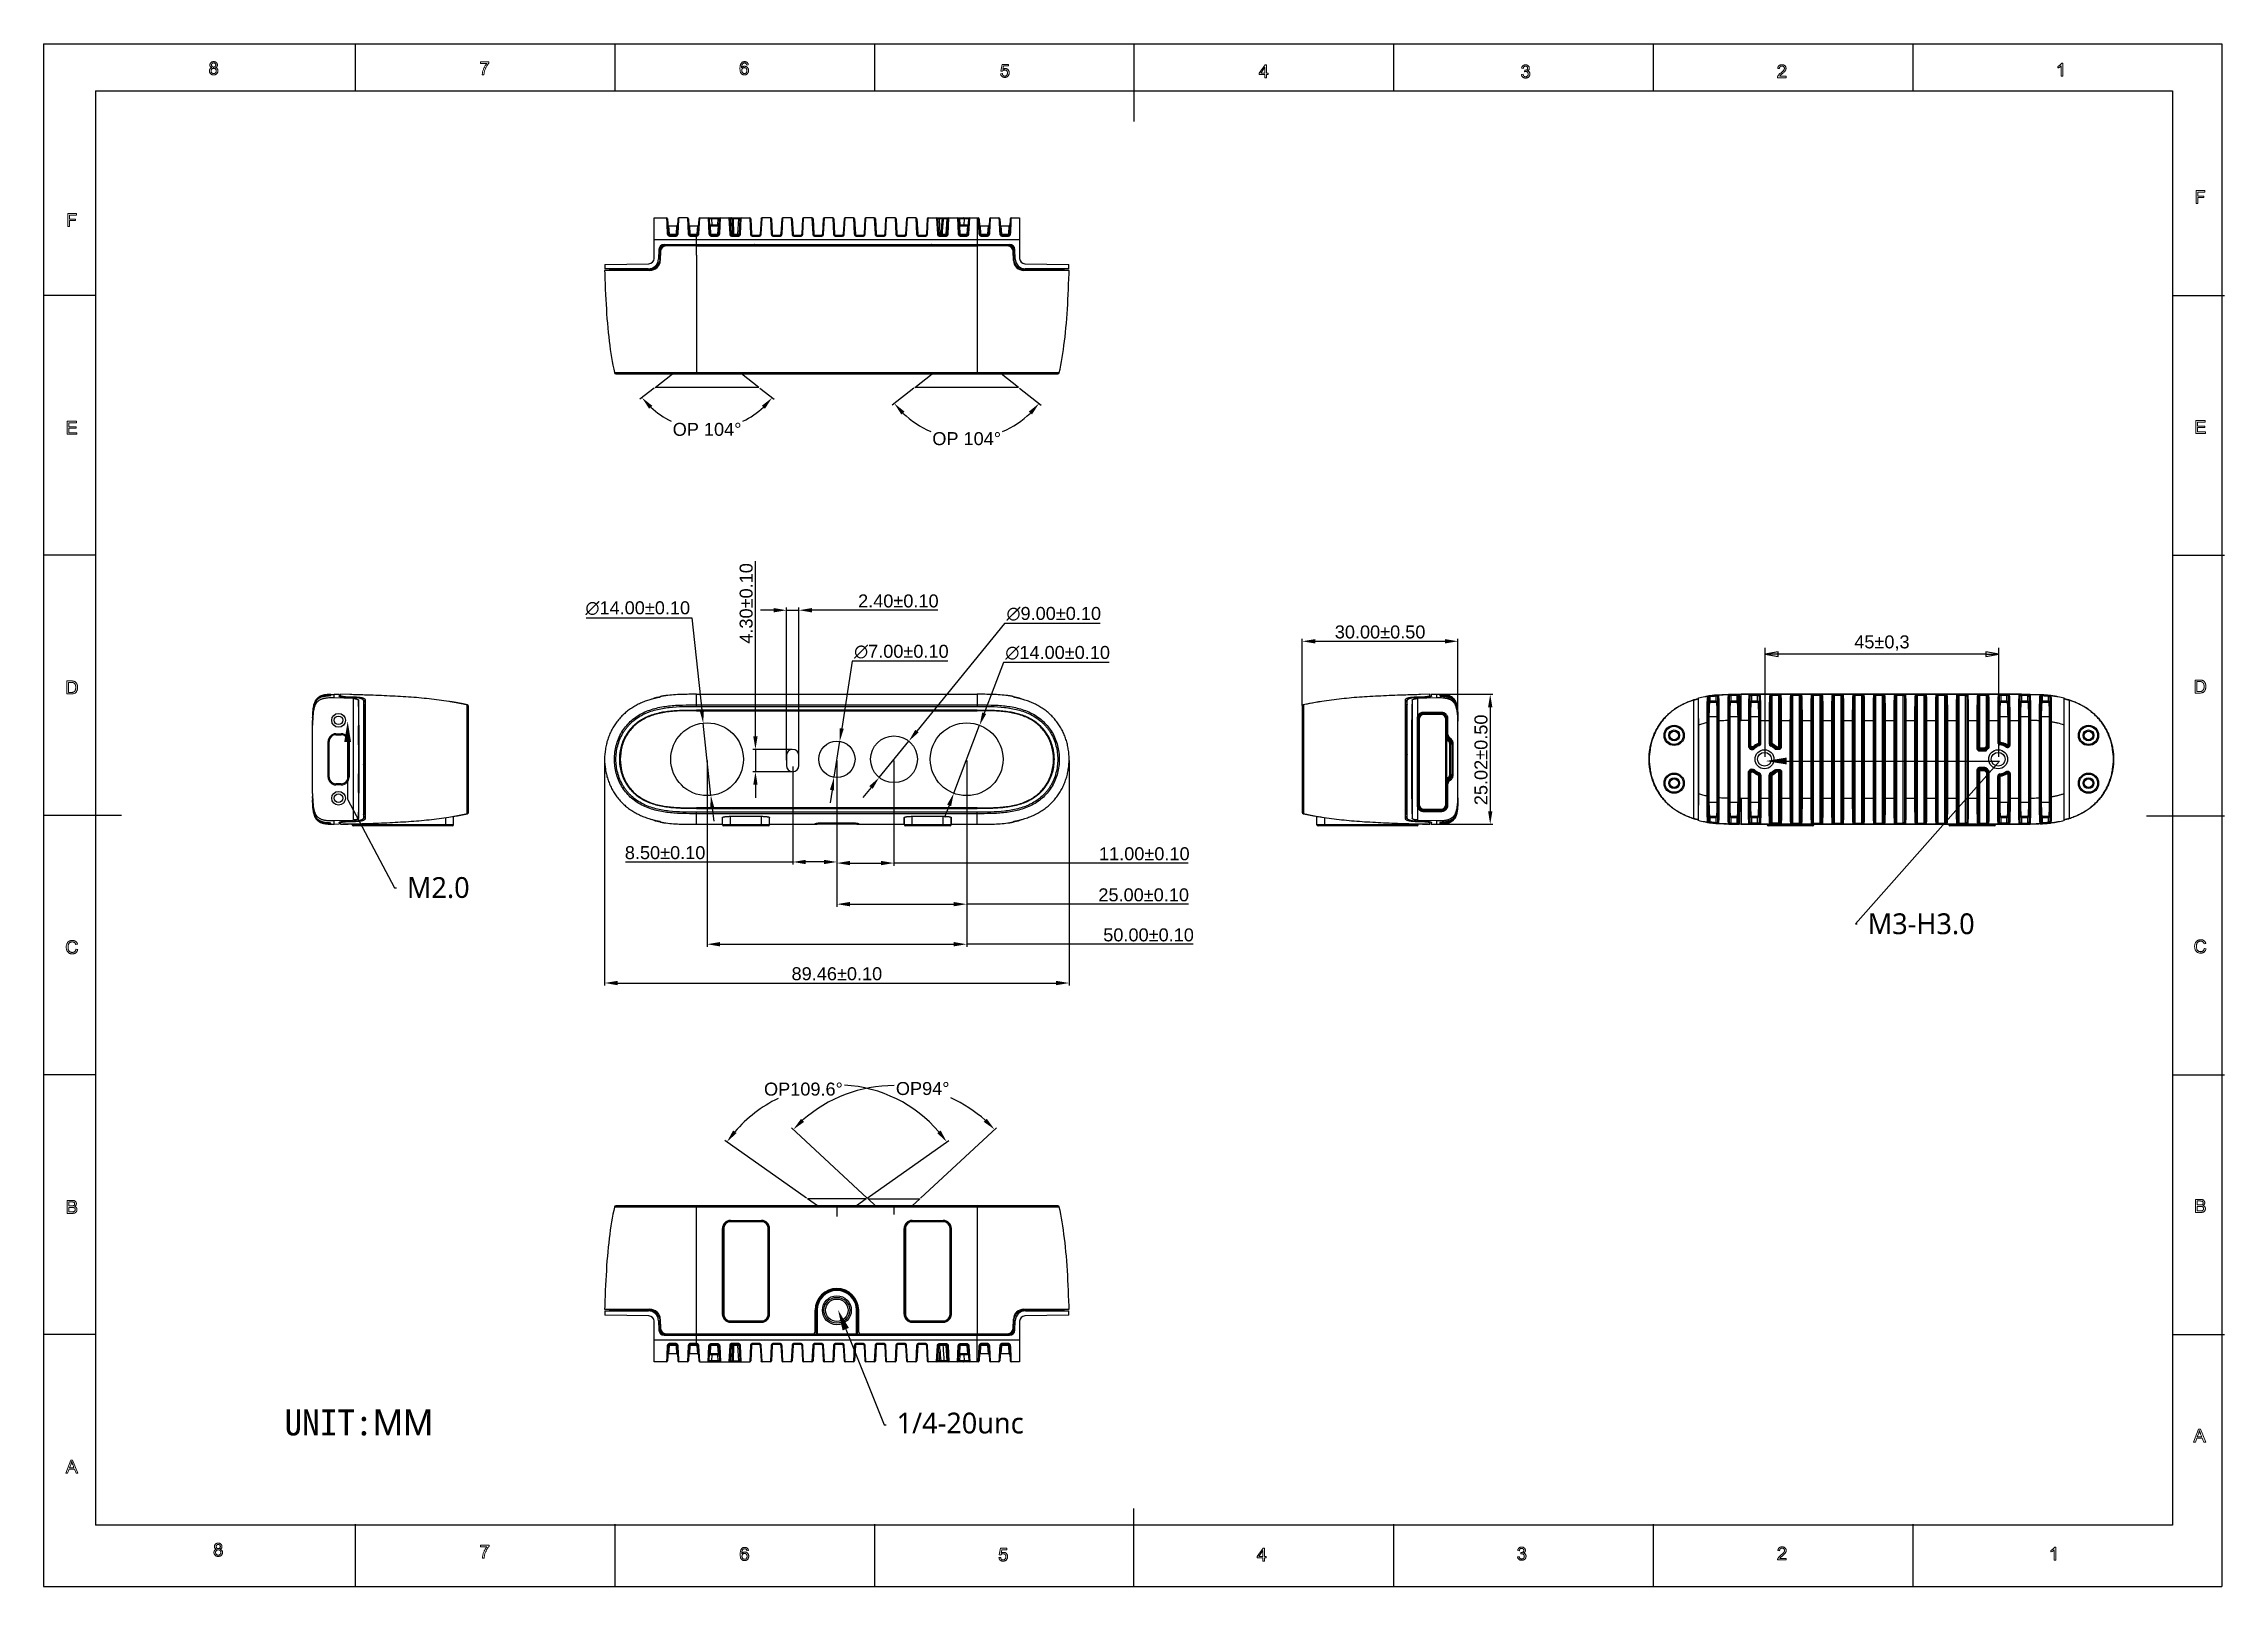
# Model space of a CAD drawing. Header units: millimetres. Extents: x 2067 to 4417, y -1557 to -908.
# Drawn here: x 2066.6 to 2486.6, y -1557 to -1260 of the extents above; entities outside this region: 1.
import ezdxf
from ezdxf import colors
from ezdxf.entities.mleader import LeaderData, LeaderLine
from ezdxf.math import Vec2, Vec3

# ---------------------------------------------------------------- set-up
doc = ezdxf.new("R2010")
doc.units = ezdxf.units.MM
doc.layers.add('02___PRT_ALL_AXES', color=7, linetype='Continuous')
doc.layers.add('06___PRT_ALL_SURFS', color=7, linetype='Continuous')
doc.styles.add('HANA', font='arial.ttf')
doc.styles.get("Standard").update_dxf_attribs({"font": 'AcadEref.ttf'})
doc.dimstyles.new('HANA$0', dxfattribs={"dimtxt": 2.5, "dimasz": 2.5, "dimexe": 0.5, "dimexo": 0.2, "dimgap": 0.5, "dimtad": 1, "dimzin": 1, "dimdsep": 46, "dimtxsty": 'HANA', "dimcen": 0, "dimclrd": 3, "dimclre": 3, "dimclrt": 4, "dimadec": 0, "dimazin": 0, "dimtfac": 1, "dimtmove": 0, "dimatfit": 3, "dimfxl": 0, "dimtzin": 0, "dimarcsym": 0})
doc.dimstyles.new('HANA$2', dxfattribs={"dimtxt": 2.5, "dimasz": 2.5, "dimexe": 0.5, "dimexo": 0.2, "dimgap": 0.5, "dimtad": 1, "dimtih": 1, "dimtoh": 1, "dimzin": 1, "dimdsep": 46, "dimtxsty": 'HANA', "dimcen": 0, "dimclrd": 3, "dimclre": 3, "dimclrt": 4, "dimadec": 0, "dimazin": 0, "dimtfac": 1, "dimtmove": 0, "dimatfit": 3, "dimfxl": 0, "dimtzin": 0, "dimarcsym": 0})
doc.dimstyles.new('HANA$3', dxfattribs={"dimtxt": 2.5, "dimasz": 2.5, "dimexe": 0.5, "dimexo": 0.2, "dimgap": 0.5, "dimtad": 1, "dimtih": 1, "dimtoh": 1, "dimzin": 1, "dimdsep": 46, "dimtxsty": 'HANA', "dimcen": 0, "dimclrd": 3, "dimclre": 3, "dimclrt": 4, "dimadec": 0, "dimazin": 0, "dimtfac": 1, "dimtmove": 0, "dimatfit": 3, "dimfxl": 0, "dimtzin": 0, "dimarcsym": 0})
doc.dimstyles.get("Standard").update_dxf_attribs({"dimtxt": 0.15625, "dimasz": 0.1875, "dimexe": 0.18, "dimexo": 0.0625, "dimgap": 0.09, "dimtad": 0, "dimtih": 1, "dimtoh": 1, "dimdec": 3, "dimzin": 4, "dimdsep": 46, "dimtxsty": 'Standard', "dimblk": 'CLOSED', "dimblk1": 'CLOSED', "dimblk2": 'CLOSED', "dimcen": 0.09, "dimadec": 0, "dimazin": 0, "dimtp": 0.001, "dimtm": 0.001, "dimtfac": 1, "dimtdec": 3, "dimtofl": 0, "dimtmove": 0, "dimatfit": 3, "dimldrblk": 'CLOSED', "dimfxl": 0, "dimtolj": 1, "dimtzin": 4, "dimarcsym": 0})

msp = doc.modelspace()

# ---------------------------------------------------------------- texts
at = {"color": 3, "insert": (4414.717, -926.413), "char_height": 2, "attachment_point": 1, "rotation": 90}
msp.add_mtext('{\\fMicrosoft YaHei|b0|i0|c134|p34;IR到外表面距离}', dxfattribs=at)
at = {"color": 4, "lineweight": 0, "insert": (2112.994, -1522.95), "char_height": 5, "attachment_point": 1, "style": 'HANA'}
msp.add_mtext('{\\f宋体|b0|i0|c134|p2;\\C3;UNIT:\\fArial|b0|i0|c0|p34;MM}', dxfattribs=at)

# ---------------------------------------------------------------- blocks, each defined once
blk = doc.blocks.new('*D33')
at = {"color": 4, "lineweight": -2}
for p, q in [((2184.23, -1326.31), (2181.46, -1328.47)), ((2204.55, -1326.31), (2207.32, -1328.47))]:
    blk.add_line(p, q, dxfattribs=at)
for start, end in [(227.0117, 244.2214), (295.7786, 312.9883)]:
    blk.add_arc((2194.39, -1318.37), 15.91, start, end, dxfattribs=at)
at = {"color": 4}
for points in [[(2183.85, -1329.73), (2183.23, -1330.29), (2181.85, -1328.17)], [(2205.54, -1330.29), (2204.93, -1329.73), (2206.93, -1328.17)]]:
    blk.add_solid(points, dxfattribs=at)
at = {"layer": 'Defpoints', "color": 0}
for p in [(2184.39, -1326.18), (2187.74, -1323.56), (2201.03, -1323.56), (2204.39, -1326.18), (2199.52, -1333.43)]:
    blk.add_point(p, dxfattribs=at)
at = {"color": 72, "insert": (2194.39, -1334.28), "char_height": 2.5, "attachment_point": 5, "style": 'HANA'}
blk.add_mtext('OP 104°', dxfattribs=at)
blk = doc.blocks.new('*D34')
at = {"color": 4, "lineweight": -2}
for p, q in [((2234.23, -1326.31), (2230.04, -1329.58)), ((2254.55, -1326.31), (2258.73, -1329.58))]:
    blk.add_line(p, q, dxfattribs=at)
for start, end in [(226.0985, 246.9894), (293.0106, 313.9015)]:
    blk.add_arc((2244.39, -1318.37), 17.7, start, end, dxfattribs=at)
at = {"color": 4}
for points in [[(2232.42, -1330.85), (2231.8, -1331.4), (2230.44, -1329.27)], [(2256.97, -1331.4), (2256.35, -1330.85), (2258.34, -1329.27)]]:
    blk.add_solid(points, dxfattribs=at)
at = {"layer": 'Defpoints', "color": 0}
for p in [(2234.39, -1326.18), (2237.74, -1323.56), (2251.03, -1323.56), (2254.39, -1326.18), (2242.95, -1336.01)]:
    blk.add_point(p, dxfattribs=at)
at = {"color": 72, "insert": (2244.39, -1336.07), "char_height": 2.5, "attachment_point": 5, "style": 'HANA'}
blk.add_mtext('OP 104°', dxfattribs=at)
blk = doc.blocks.new('*D39')
at = {"color": 4, "lineweight": -2}
for p, q in [((2213.55, -1482.3), (2197.79, -1471.19)), ((2225.22, -1482.3), (2240.98, -1471.19))]:
    blk.add_line(p, q, dxfattribs=at)
for start, end in [(40.7266, 86.7782), (115.9005, 139.2734)]:
    blk.add_arc((2219.39, -1486.42), 25.93, start, end, dxfattribs=at)
at = {"color": 4}
for points in [[(2199.41, -1469.25), (2200.07, -1469.76), (2198.2, -1471.47)], [(2238.71, -1469.76), (2239.37, -1469.25), (2240.57, -1471.47)]]:
    blk.add_solid(points, dxfattribs=at)
at = {"layer": 'Defpoints', "color": 0}
for p in [(2227.51, -1461.8), (2213.72, -1482.42), (2225.06, -1482.42), (2215.63, -1483.77), (2223.14, -1483.77)]:
    blk.add_point(p, dxfattribs=at)
at = {"color": 72, "insert": (2212.95, -1461.3), "char_height": 2.5, "attachment_point": 5, "style": 'HANA'}
blk.add_mtext('OP109.6°', dxfattribs=at)
blk = doc.blocks.new('*D40')
at = {"color": 4, "lineweight": -2}
for p, q in [((2225.25, -1482.28), (2210.64, -1468.71)), ((2235.51, -1482.28), (2250.12, -1468.71))]:
    blk.add_line(p, q, dxfattribs=at)
for start, end in [(89.8436, 131.6824), (48.3176, 65.5117)]:
    blk.add_arc((2230.38, -1487.05), 26.45, start, end, dxfattribs=at)
at = {"color": 4}
for points in [[(2212.5, -1467), (2213.09, -1467.59), (2211.01, -1469.05)], [(2247.68, -1467.59), (2248.26, -1467), (2249.76, -1469.05)]]:
    blk.add_solid(points, dxfattribs=at)
at = {"layer": 'Defpoints', "color": 0}
for p in [(2223.23, -1461.59), (2225.4, -1482.42), (2235.37, -1482.42), (2226.85, -1483.77), (2233.91, -1483.77)]:
    blk.add_point(p, dxfattribs=at)
at = {"color": 72, "insert": (2235.92, -1461.19), "char_height": 2.5, "attachment_point": 5, "style": 'HANA'}
blk.add_mtext('OP94°', dxfattribs=at)
blk = doc.blocks.new('_CLOSED')
at = {"color": 0, "linetype": 'ByBlock'}
for p, q in [((0, 0), (-1, 0.17)), ((-1, 0.17), (-1, -0.17)), ((-1, -0.17), (0, 0)), ((-1, 0), (0, 0))]:
    blk.add_line(p, q, dxfattribs=at)
blk = doc.blocks.new('*D41')
at = {"color": 0, "lineweight": -2}
for p, q in [((2398.16, -1397.29), (2398.16, -1376.3)), ((2440.66, -1377.55), (2400.66, -1377.55)), ((2443.16, -1397.29), (2443.16, -1376.3))]:
    blk.add_line(p, q, dxfattribs=at)
at = {"layer": 'Defpoints', "color": 0}
for p in [(2398.16, -1377.55), (2398.16, -1397.92), (2443.16, -1397.92)]:
    blk.add_point(p, dxfattribs=at)
at = {"color": 0, "lineweight": -2, "xscale": 2.5, "yscale": 2.5, "zscale": 2.5, "rotation": 180}
blk.add_blockref('_CLOSED', (2398.16, -1377.55), dxfattribs=at)
at = {"color": 0, "lineweight": -2, "xscale": 2.5, "yscale": 2.5, "zscale": 2.5}
blk.add_blockref('_CLOSED', (2443.16, -1377.55), dxfattribs=at)
at = {"color": 0, "insert": (2420.66, -1375.42), "char_height": 2.5, "attachment_point": 5}
blk.add_mtext('\\fArial|b0|i0|c0|p34;\\C3;45%%p0,3', dxfattribs=at)
blk = doc.blocks.new('*D42')
at = {"color": 4, "lineweight": -2}
for p, q in [((2309.01, -1387.4), (2309.01, -1374.57)), ((2339.01, -1391), (2339.01, -1374.57))]:
    blk.add_line(p, q, dxfattribs=at)
at = {"color": 3, "lineweight": -2}
blk.add_line((2311.51, -1375.07), (2336.51, -1375.07), dxfattribs=at)
at = {"color": 3}
for points in [[(2311.51, -1374.65), (2311.51, -1375.49), (2309.01, -1375.07)], [(2336.51, -1375.49), (2336.51, -1374.65), (2339.01, -1375.07)]]:
    blk.add_solid(points, dxfattribs=at)
at = {"layer": 'Defpoints', "color": 0}
for p in [(2339.01, -1375.07), (2309.01, -1387.6), (2339.01, -1391.2)]:
    blk.add_point(p, dxfattribs=at)
at = {"color": 3, "insert": (2324.01, -1373.29), "char_height": 2.5, "attachment_point": 5, "style": 'HANA'}
blk.add_mtext('30.00%%p0.50', dxfattribs=at)
blk = doc.blocks.new('*D43')
at = {"color": 4, "lineweight": -2}
for p, q in [((2333.81, -1385.27), (2345.72, -1385.27)), ((2333.81, -1410.3), (2345.72, -1410.3))]:
    blk.add_line(p, q, dxfattribs=at)
at = {"color": 3, "lineweight": -2}
blk.add_line((2345.22, -1387.77), (2345.22, -1407.8), dxfattribs=at)
at = {"color": 3}
for points in [[(2345.64, -1387.77), (2344.81, -1387.77), (2345.22, -1385.27)], [(2344.81, -1407.8), (2345.64, -1407.8), (2345.22, -1410.3)]]:
    blk.add_solid(points, dxfattribs=at)
at = {"layer": 'Defpoints', "color": 0}
for p in [(2333.61, -1385.27), (2333.61, -1410.3), (2345.22, -1410.3)]:
    blk.add_point(p, dxfattribs=at)
at = {"color": 3, "insert": (2343.45, -1397.9), "char_height": 2.5, "attachment_point": 5, "rotation": 90, "style": 'HANA'}
blk.add_mtext('25.02%%p0.50', dxfattribs=at)
blk = doc.blocks.new('*D44')
at = {"color": 4, "lineweight": -2}
for p, q in [((2171.11, -1370.55), (2191.47, -1370.55)), ((2191.47, -1370.55), (2193.38, -1388.34)), ((2195.13, -1404.75), (2193.64, -1390.83)), ((2195.4, -1407.23), (2195.67, -1409.72))]:
    blk.add_line(p, q, dxfattribs=at)
at = {"color": 4}
for points in [[(2192.96, -1388.39), (2193.79, -1388.3), (2193.64, -1390.83)], [(2195.81, -1407.19), (2194.99, -1407.28), (2195.13, -1404.75)]]:
    blk.add_solid(points, dxfattribs=at)
at = {"layer": 'Defpoints', "color": 0}
for p in [(2193.64, -1390.83), (2195.13, -1404.75)]:
    blk.add_point(p, dxfattribs=at)
at = {"color": 3, "insert": (2181.04, -1368.7), "char_height": 2.5, "attachment_point": 5, "style": 'HANA'}
blk.add_mtext('∅14.00%%p0.10', dxfattribs=at)
blk = doc.blocks.new('*D45')
at = {"color": 4, "lineweight": -2}
for p, q in [((2251.48, -1379.14), (2247.77, -1388.91)), ((2271.84, -1379.14), (2251.48, -1379.14)), ((2241.9, -1404.33), (2246.88, -1391.24)), ((2241.01, -1406.67), (2240.12, -1409))]:
    blk.add_line(p, q, dxfattribs=at)
at = {"color": 4}
for points in [[(2247.38, -1388.76), (2248.15, -1389.06), (2246.88, -1391.24)], [(2241.4, -1406.81), (2240.62, -1406.52), (2241.9, -1404.33)]]:
    blk.add_solid(points, dxfattribs=at)
at = {"layer": 'Defpoints', "color": 0}
for p in [(2246.88, -1391.24), (2241.9, -1404.33)]:
    blk.add_point(p, dxfattribs=at)
at = {"color": 3, "insert": (2261.91, -1377.3), "char_height": 2.5, "attachment_point": 5, "style": 'HANA'}
blk.add_mtext('∅14.00%%p0.10', dxfattribs=at)
blk = doc.blocks.new('*D46')
at = {"color": 4, "lineweight": -2}
for p, q in [((2251.7, -1371.64), (2234.81, -1392.36)), ((2270.12, -1371.64), (2251.7, -1371.64)), ((2227.54, -1401.28), (2233.23, -1394.3)), ((2225.97, -1403.21), (2224.39, -1405.15))]:
    blk.add_line(p, q, dxfattribs=at)
at = {"color": 4}
for points in [[(2234.49, -1392.1), (2235.13, -1392.62), (2233.23, -1394.3)], [(2226.29, -1403.48), (2225.64, -1402.95), (2227.54, -1401.28)]]:
    blk.add_solid(points, dxfattribs=at)
at = {"layer": 'Defpoints', "color": 0}
for p in [(2233.23, -1394.3), (2227.54, -1401.28)]:
    blk.add_point(p, dxfattribs=at)
at = {"color": 3, "insert": (2261.16, -1369.79), "char_height": 2.5, "attachment_point": 5, "style": 'HANA'}
blk.add_mtext('∅9.00%%p0.10', dxfattribs=at)
blk = doc.blocks.new('*D47')
at = {"color": 4, "lineweight": -2}
for p, q in [((2222.35, -1378.92), (2220.32, -1391.86)), ((2240.77, -1378.92), (2222.35, -1378.92)), ((2218.84, -1401.24), (2219.93, -1394.33)), ((2218.46, -1403.71), (2218.07, -1406.18))]:
    blk.add_line(p, q, dxfattribs=at)
at = {"color": 4}
for points in [[(2219.91, -1391.8), (2220.73, -1391.92), (2219.93, -1394.33)], [(2218.87, -1403.78), (2218.05, -1403.65), (2218.84, -1401.24)]]:
    blk.add_solid(points, dxfattribs=at)
at = {"layer": 'Defpoints', "color": 0}
for p in [(2219.93, -1394.33), (2218.84, -1401.24)]:
    blk.add_point(p, dxfattribs=at)
at = {"color": 3, "insert": (2231.81, -1377.08), "char_height": 2.5, "attachment_point": 5, "style": 'HANA'}
blk.add_mtext('∅7.00%%p0.10', dxfattribs=at)
blk = doc.blocks.new('*D48')
at = {"color": 4, "lineweight": -2}
for p, q in [((2207.19, -1369.09), (2204.69, -1369.09)), ((2209.69, -1369.09), (2212.09, -1369.09)), ((2223.11, -1369.09), (2214.59, -1369.09)), ((2238.86, -1369.09), (2223.11, -1369.09))]:
    blk.add_line(p, q, dxfattribs=at)
at = {"color": 7, "lineweight": -2}
for p, q in [((2209.69, -1397.96), (2209.69, -1368.59)), ((2212.09, -1397.96), (2212.09, -1368.59))]:
    blk.add_line(p, q, dxfattribs=at)
at = {"color": 4}
for points in [[(2207.19, -1369.51), (2207.19, -1368.67), (2209.69, -1369.09)], [(2214.59, -1368.67), (2214.59, -1369.51), (2212.09, -1369.09)]]:
    blk.add_solid(points, dxfattribs=at)
at = {"layer": 'Defpoints', "color": 0}
for p in [(2212.09, -1369.09), (2209.69, -1398.16), (2212.09, -1398.16)]:
    blk.add_point(p, dxfattribs=at)
at = {"color": 3, "insert": (2231.23, -1367.32), "char_height": 2.5, "attachment_point": 5, "style": 'HANA'}
blk.add_mtext('2.40%%p0.10', dxfattribs=at)
blk = doc.blocks.new('*D49')
at = {"color": 4, "lineweight": -2}
for p, q in [((2203.71, -1393.39), (2203.71, -1359.63)), ((2203.71, -1395.89), (2203.71, -1400.19)), ((2203.71, -1402.69), (2203.71, -1405.19))]:
    blk.add_line(p, q, dxfattribs=at)
at = {"color": 7, "lineweight": -2}
for p, q in [((2210.69, -1395.89), (2203.21, -1395.89)), ((2210.69, -1400.19), (2203.21, -1400.19))]:
    blk.add_line(p, q, dxfattribs=at)
at = {"color": 4}
for points in [[(2203.29, -1393.39), (2204.12, -1393.39), (2203.71, -1395.89)], [(2204.12, -1402.69), (2203.29, -1402.69), (2203.71, -1400.19)]]:
    blk.add_solid(points, dxfattribs=at)
at = {"layer": 'Defpoints', "color": 0}
for p in [(2210.89, -1395.89), (2203.71, -1400.19), (2210.89, -1400.19)]:
    blk.add_point(p, dxfattribs=at)
at = {"color": 3, "insert": (2201.93, -1367.78), "char_height": 2.5, "attachment_point": 5, "rotation": 90, "style": 'HANA'}
blk.add_mtext('4.30%%p0.10', dxfattribs=at)
blk = doc.blocks.new('*D50')
at = {"color": 7, "lineweight": -2}
for p, q in [((2194.39, -1397.99), (2194.39, -1433.89)), ((2244.39, -1397.99), (2244.39, -1433.89))]:
    blk.add_line(p, q, dxfattribs=at)
at = {"color": 4, "lineweight": -2}
for p, q in [((2196.89, -1433.39), (2241.89, -1433.39)), ((2270.35, -1433.39), (2244.39, -1433.39)), ((2287.99, -1433.39), (2270.35, -1433.39))]:
    blk.add_line(p, q, dxfattribs=at)
at = {"color": 4}
for points in [[(2196.89, -1432.97), (2196.89, -1433.81), (2194.39, -1433.39)], [(2241.89, -1433.81), (2241.89, -1432.97), (2244.39, -1433.39)]]:
    blk.add_solid(points, dxfattribs=at)
at = {"layer": 'Defpoints', "color": 0}
for p in [(2194.39, -1397.79), (2244.39, -1397.79), (2244.39, -1433.39)]:
    blk.add_point(p, dxfattribs=at)
at = {"color": 3, "insert": (2279.42, -1431.61), "char_height": 2.5, "attachment_point": 5, "style": 'HANA'}
blk.add_mtext('50.00%%p0.10', dxfattribs=at)
blk = doc.blocks.new('*D51')
at = {"color": 7, "lineweight": -2}
for p, q in [((2219.39, -1397.99), (2219.39, -1426.18)), ((2244.39, -1397.99), (2244.39, -1426.18))]:
    blk.add_line(p, q, dxfattribs=at)
at = {"color": 4, "lineweight": -2}
for p, q in [((2221.89, -1425.68), (2241.89, -1425.68)), ((2269.39, -1425.68), (2244.39, -1425.68)), ((2287.08, -1425.68), (2269.39, -1425.68))]:
    blk.add_line(p, q, dxfattribs=at)
at = {"color": 4}
for points in [[(2221.89, -1425.26), (2221.89, -1426.09), (2219.39, -1425.68)], [(2241.89, -1426.09), (2241.89, -1425.26), (2244.39, -1425.68)]]:
    blk.add_solid(points, dxfattribs=at)
at = {"layer": 'Defpoints', "color": 0}
for p in [(2219.39, -1397.79), (2244.39, -1397.79), (2244.39, -1425.68)]:
    blk.add_point(p, dxfattribs=at)
at = {"color": 3, "insert": (2278.48, -1423.9), "char_height": 2.5, "attachment_point": 5, "style": 'HANA'}
blk.add_mtext('25.00%%p0.10', dxfattribs=at)
blk = doc.blocks.new('*D52')
at = {"color": 7, "lineweight": -2}
for p, q in [((2219.39, -1397.99), (2219.39, -1418.27)), ((2230.39, -1397.99), (2230.39, -1418.27))]:
    blk.add_line(p, q, dxfattribs=at)
at = {"color": 4, "lineweight": -2}
for p, q in [((2221.89, -1417.77), (2227.89, -1417.77)), ((2269.65, -1417.77), (2230.39, -1417.77)), ((2287.05, -1417.77), (2269.65, -1417.77))]:
    blk.add_line(p, q, dxfattribs=at)
at = {"color": 4}
for points in [[(2221.89, -1417.35), (2221.89, -1418.18), (2219.39, -1417.77)], [(2227.89, -1418.18), (2227.89, -1417.35), (2230.39, -1417.77)]]:
    blk.add_solid(points, dxfattribs=at)
at = {"layer": 'Defpoints', "color": 0}
for p in [(2219.39, -1397.79), (2230.39, -1397.79), (2230.39, -1417.77)]:
    blk.add_point(p, dxfattribs=at)
at = {"color": 3, "insert": (2278.6, -1415.99), "char_height": 2.5, "attachment_point": 5, "style": 'HANA'}
blk.add_mtext('11.00%%p0.10', dxfattribs=at)
blk = doc.blocks.new('*D53')
at = {"color": 7, "lineweight": -2}
for p, q in [((2219.39, -1397.99), (2219.39, -1418.06)), ((2210.89, -1399.19), (2210.89, -1418.06))]:
    blk.add_line(p, q, dxfattribs=at)
at = {"color": 4, "lineweight": -2}
for p, q in [((2178.71, -1417.56), (2194.42, -1417.56)), ((2194.42, -1417.56), (2210.89, -1417.56)), ((2216.89, -1417.56), (2213.39, -1417.56))]:
    blk.add_line(p, q, dxfattribs=at)
at = {"color": 4}
for points in [[(2213.39, -1417.14), (2213.39, -1417.97), (2210.89, -1417.56)], [(2216.89, -1417.97), (2216.89, -1417.14), (2219.39, -1417.56)]]:
    blk.add_solid(points, dxfattribs=at)
at = {"layer": 'Defpoints', "color": 0}
for p in [(2219.39, -1397.79), (2210.89, -1398.99), (2210.89, -1417.56)]:
    blk.add_point(p, dxfattribs=at)
at = {"color": 3, "insert": (2186.31, -1415.78), "char_height": 2.5, "attachment_point": 5, "style": 'HANA'}
blk.add_mtext('8.50%%p0.10', dxfattribs=at)
blk = doc.blocks.new('*D54')
at = {"color": 7, "lineweight": -2}
for p, q in [((2174.66, -1397.99), (2174.66, -1441.36)), ((2264.12, -1397.99), (2264.12, -1441.36))]:
    blk.add_line(p, q, dxfattribs=at)
at = {"color": 4, "lineweight": -2}
blk.add_line((2177.16, -1440.86), (2261.62, -1440.86), dxfattribs=at)
at = {"color": 4}
for points in [[(2177.16, -1440.44), (2177.16, -1441.28), (2174.66, -1440.86)], [(2261.62, -1441.28), (2261.62, -1440.44), (2264.12, -1440.86)]]:
    blk.add_solid(points, dxfattribs=at)
at = {"layer": 'Defpoints', "color": 0}
for p in [(2174.66, -1397.79), (2264.12, -1397.79), (2264.12, -1440.86)]:
    blk.add_point(p, dxfattribs=at)
at = {"color": 3, "insert": (2219.39, -1439.09), "char_height": 2.5, "attachment_point": 5, "style": 'HANA'}
blk.add_mtext('89.46%%p0.10', dxfattribs=at)

# ---------------------------------------------------------------- dimensions: what is measured, and where the dimension line sits
at = {"color": 3}
for base, line1, line2, picture, middle in [((2199.524, -1333.43), ((2184.388, -1326.184), (2187.745, -1323.561)), ((2204.388, -1326.184), (2201.03, -1323.561)), '*D33', (2194.388, -1334.282)), ((2242.95, -1336.014), ((2234.388, -1326.184), (2237.745, -1323.561)), ((2254.388, -1326.184), (2251.03, -1323.561)), '*D34', (2244.388, -1336.073))]:
    dim = msp.add_angular_dim_2l(base=base, line1=line1, line2=line2, text='OP 104°', dimstyle='HANA$2', override={"dimtxsty": 'HANA', "dimclrd": 4, "dimclre": 4, "dimclrt": 72, "dimtol": 1, "dimtp": 0.1, "dimtm": 0.1, "dimtfillclr": 3}, dxfattribs=at)
    dim.commit()
    dim.dimension.update_dxf_attribs({"geometry": picture, "text_midpoint": middle})
for base, p1, p2, angle, dimstyle, override, picture, middle, dimtype in [((2203.705, -1400.187), (2210.888, -1395.887), (2210.888, -1400.187), 90, 'HANA$0', {"dimclrd": 4, "dimclre": 7, "dimclrt": 3, "dimtol": 1, "dimtp": 0.1, "dimtm": 0.1, "dimtfillclr": 3}, '*D49', (2203.705, -1367.781), 160), ((2212.088, -1369.092), (2209.688, -1398.16), (2212.088, -1398.16), 0, 'HANA$3', {"dimclrd": 4, "dimclre": 7, "dimclrt": 3, "dimtol": 1, "dimtp": 0.1, "dimtm": 0.1, "dimtfillclr": 3}, '*D48', (2231.234, -1369.092), 161), ((2345.224, -1410.299), (2333.608, -1385.275), (2333.608, -1410.299), 90, 'HANA$0', {"dimtxsty": 'HANA', "dimclrd": 3, "dimclre": 4, "dimclrt": 3, "dimtol": 1, "dimtp": 0.5, "dimtm": 0.5, "dimtfillclr": 3}, '*D43', (2345.224, -1397.903), 160)]:
    dim = msp.add_linear_dim(base=base, p1=p1, p2=p2, angle=angle, dimstyle=dimstyle, override=override, dxfattribs=at)
    dim.commit()
    dim.dimension.update_dxf_attribs({"geometry": picture, "text_midpoint": middle, "dimtype": dimtype})
for p1, p2, picture, middle in [((2195.133, -1404.747), (2193.642, -1390.827), '*D44', (2181.039, -1370.548)), ((2227.545, -1401.275), (2233.231, -1394.299), '*D46', (2261.158, -1371.641)), ((2218.845, -1401.245), (2219.93, -1394.329), '*D47', (2231.809, -1378.923)), ((2241.899, -1404.33), (2246.876, -1391.244), '*D45', (2261.911, -1379.142))]:
    dim = msp.add_diameter_dim_2p(p1=p1, p2=p2, dimstyle='HANA$3', override={"dimclrd": 4, "dimclre": 7, "dimclrt": 3, "dimtol": 1, "dimtp": 0.1, "dimtm": 0.1, "dimtfillclr": 3}, dxfattribs=at)
    dim.commit()
    dim.dimension.update_dxf_attribs({"geometry": picture, "text_midpoint": middle, "dimtype": 163})
for base, p1, p2, dimstyle, override, picture, middle in [((2339.008, -1375.071), (2309.008, -1387.605), (2339.008, -1391.197), 'HANA$0', {"dimclrd": 3, "dimclre": 4, "dimclrt": 3, "dimtol": 1, "dimtp": 0.5, "dimtm": 0.5, "dimtfillclr": 3}, '*D42', (2324.008, -1373.294)), ((2264.117, -1440.862), (2174.658, -1397.787), (2264.117, -1397.787), 'HANA$3', {"dimclrd": 4, "dimclre": 7, "dimclrt": 3, "dimtol": 1, "dimtp": 0.1, "dimtm": 0.1, "dimtfillclr": 3}, '*D54', (2219.388, -1439.085))]:
    dim = msp.add_linear_dim(base=base, p1=p1, p2=p2, dimstyle=dimstyle, override=override, dxfattribs=at)
    dim.commit()
    dim.dimension.update_dxf_attribs({"geometry": picture, "text_midpoint": middle})
at = {"color": 4}
dim = msp.add_linear_dim(base=(2398.16, -1377.548), p1=(2443.16, -1397.917), p2=(2398.16, -1397.917), text='\\fArial|b0|i0|c0|p34;\\C3;<>', dimstyle='Standard', override={"dimtxt": 2.5, "dimasz": 2.5, "dimexe": 1.25, "dimexo": 0.625, "dimgap": 0.625, "dimtad": 1, "dimtih": 0, "dimtoh": 0, "dimdec": 2, "dimzin": 8, "dimdsep": 44, "dimtxsty": 'Standard', "dimcen": 2.5, "dimtol": 1, "dimlim": 0, "dimtp": 0.3, "dimtm": 0.3, "dimtdec": 2, "dimtofl": 1, "dimatfit": 0, "dimtolj": 0, "dimtzin": 8}, dxfattribs=at)
dim.commit()
dim.dimension.update_dxf_attribs({"geometry": '*D41', "text_midpoint": (2420.66, -1375.42)})
at = {"color": 3}
for base, p1, p2, picture, middle in [((2210.888, -1417.557), (2219.388, -1397.787), (2210.888, -1398.987), '*D53', (2186.314, -1417.557)), ((2244.388, -1433.389), (2194.388, -1397.787), (2244.388, -1397.787), '*D50', (2279.417, -1433.389)), ((2244.388, -1425.678), (2219.388, -1397.787), (2244.388, -1397.787), '*D51', (2278.485, -1425.678)), ((2230.388, -1417.768), (2219.388, -1397.787), (2230.388, -1397.787), '*D52', (2278.601, -1417.768))]:
    dim = msp.add_linear_dim(base=base, p1=p1, p2=p2, dimstyle='HANA$3', override={"dimclrd": 4, "dimclre": 7, "dimclrt": 3, "dimtol": 1, "dimtp": 0.1, "dimtm": 0.1, "dimtfillclr": 3}, dxfattribs=at)
    dim.commit()
    dim.dimension.update_dxf_attribs({"geometry": picture, "text_midpoint": middle, "dimtype": 160})
for base, line1, line2, text, picture, middle in [((2227.515, -1461.799), ((2215.631, -1483.77), (2213.717, -1482.42)), ((2225.058, -1482.42), (2223.144, -1483.77)), 'OP109.6°', '*D39', (2212.954, -1461.303)), ((2223.225, -1461.587), ((2226.853, -1483.77), (2225.4, -1482.42)), ((2235.365, -1482.42), (2233.912, -1483.77)), 'OP94°', '*D40', (2235.918, -1461.186))]:
    dim = msp.add_angular_dim_2l(base=base, line1=line1, line2=line2, text=text, dimstyle='HANA$2', override={"dimtxsty": 'HANA', "dimclrd": 4, "dimclre": 4, "dimclrt": 72, "dimtol": 1, "dimtp": 0.1, "dimtm": 0.1, "dimtfillclr": 3}, dxfattribs=at)
    dim.commit()
    dim.dimension.update_dxf_attribs({"geometry": picture, "text_midpoint": middle, "dimtype": 162})

# ---------------------------------------------------------------- linework, layer by layer
at = {"color": 7, "lineweight": 25}
for p, q in [((2066.614, -1260.021), (2066.614, -1557.021)), ((2066.614, -1260.021), (2486.119, -1260.021)), ((2486.119, -1260.021), (2486.119, -1557.021)), ((2076.617, -1269.106), (2476.618, -1269.106)), ((2076.617, -1269.106), (2076.617, -1545.216)), ((2476.618, -1269.106), (2476.618, -1545.216)), ((2476.618, -1545.216), (2076.617, -1545.216)), ((2066.614, -1557.021), (2486.119, -1557.021))]:
    msp.add_line(p, q, dxfattribs=at)
at = {"color": 7, "lineweight": 25, "ltscale": 0.225}
for p, q in [((2126.614, -1260.021), (2126.614, -1269.021)), ((2176.614, -1260.021), (2176.614, -1269.021)), ((2226.614, -1260.021), (2226.614, -1269.021)), ((2326.614, -1260.021), (2326.614, -1269.021)), ((2376.614, -1260.021), (2376.614, -1269.021)), ((2426.614, -1260.021), (2426.614, -1269.021))]:
    msp.add_line(p, q, dxfattribs=at)
at = {"color": 7, "lineweight": 25, "ltscale": 0.375}
for p, q in [((2276.614, -1260.006), (2276.614, -1275.006)), ((2066.614, -1408.521), (2081.614, -1408.521)), ((2486.614, -1408.726), (2471.614, -1408.726)), ((2276.614, -1557.021), (2276.614, -1542.021))]:
    msp.add_line(p, q, dxfattribs=at)
at = {"color": 7, "linetype": 'Continuous'}
for p, q in [((2184.188, -1301.378), (2184.188, -1293.561)), ((2184.188, -1293.561), (2186.598, -1293.561)), ((2190.598, -1293.561), (2188.977, -1293.561)), ((2190.598, -1293.561), (2190.744, -1296.575)), ((2192.829, -1296.575), (2192.977, -1293.561)), ((2192.977, -1293.561), (2202.598, -1293.561)), ((2194.598, -1293.561), (2194.746, -1296.575)), ((2196.829, -1296.575), (2196.977, -1293.561)), ((2198.598, -1293.561), (2198.751, -1296.672)), ((2199.438, -1293.751), (2199.438, -1293.561)), ((2200.478, -1293.751), (2200.478, -1293.561)), ((2200.824, -1296.672), (2200.977, -1293.561)), ((2202.598, -1293.561), (2202.751, -1296.672)), ((2204.824, -1296.672), (2204.977, -1293.561)), ((2206.598, -1293.561), (2204.977, -1293.561)), ((2206.598, -1293.561), (2206.751, -1296.672)), ((2208.824, -1296.672), (2208.977, -1293.561)), ((2210.598, -1293.561), (2208.977, -1293.561)), ((2210.598, -1293.561), (2210.751, -1296.672)), ((2212.824, -1296.672), (2212.977, -1293.561)), ((2214.598, -1293.561), (2212.977, -1293.561)), ((2214.598, -1293.561), (2214.751, -1296.672)), ((2216.824, -1296.672), (2216.977, -1293.561)), ((2218.598, -1293.561), (2216.977, -1293.561)), ((2218.598, -1293.561), (2218.751, -1296.672)), ((2220.824, -1296.672), (2220.977, -1293.561)), ((2222.598, -1293.561), (2220.977, -1293.561)), ((2222.598, -1293.561), (2222.751, -1296.672)), ((2224.824, -1296.672), (2224.977, -1293.561)), ((2226.598, -1293.561), (2224.977, -1293.561)), ((2226.598, -1293.561), (2226.751, -1296.672)), ((2228.824, -1296.672), (2228.977, -1293.561)), ((2230.598, -1293.561), (2228.977, -1293.561)), ((2230.598, -1293.561), (2230.751, -1296.672)), ((2232.824, -1296.672), (2232.977, -1293.561)), ((2234.598, -1293.561), (2232.977, -1293.561)), ((2234.598, -1293.561), (2234.751, -1296.672)), ((2236.824, -1296.672), (2236.977, -1293.561)), ((2236.977, -1293.561), (2246.598, -1293.561)), ((2238.598, -1293.561), (2238.751, -1296.672)), ((2239.098, -1293.761), (2239.098, -1293.561)), ((2239.652, -1293.761), (2239.652, -1293.561)), ((2240.824, -1296.672), (2240.977, -1293.561)), ((2242.598, -1293.561), (2242.746, -1296.575)), ((2244.829, -1296.575), (2244.977, -1293.561)), ((2246.388, -1293.561), (2246.388, -1297.714)), ((2246.598, -1293.561), (2246.746, -1296.575)), ((2248.977, -1293.561), (2250.598, -1293.561)), ((2252.977, -1293.561), (2254.588, -1293.561)), ((2254.588, -1293.561), (2254.588, -1301.378)), ((2184.188, -1297.716), (2192.387, -1297.714)), ((2186.798, -1293.751), (2186.946, -1296.577)), ((2187.145, -1296.66), (2187.056, -1295.061)), ((2187.056, -1295.061), (2188.519, -1295.061)), ((2187.156, -1296.697), (2187.145, -1296.66)), ((2187.156, -1296.697), (2188.419, -1296.697)), ((2187.226, -1297.058), (2188.318, -1297.058)), ((2187.245, -1296.861), (2188.33, -1296.861)), ((2188.419, -1296.697), (2188.43, -1296.66)), ((2188.519, -1295.061), (2188.43, -1296.66)), ((2188.778, -1293.751), (2188.63, -1296.577)), ((2190.798, -1293.751), (2190.946, -1296.577)), ((2191.145, -1296.66), (2191.056, -1295.061)), ((2191.056, -1295.061), (2192.519, -1295.061)), ((2191.156, -1296.697), (2191.145, -1296.66)), ((2191.156, -1296.697), (2192.419, -1296.697)), ((2191.245, -1296.861), (2191.244, -1297.058)), ((2191.244, -1297.058), (2192.33, -1297.058)), ((2191.245, -1296.861), (2192.33, -1296.861)), ((2192.338, -1296.86), (2192.33, -1296.861)), ((2192.33, -1296.861), (2192.33, -1297.058)), ((2192.364, -1296.859), (2192.387, -1297.055)), ((2192.387, -1298.661), (2192.387, -1297.055)), ((2192.387, -1297.714), (2246.388, -1297.714)), ((2192.419, -1296.697), (2192.43, -1296.66)), ((2192.519, -1295.061), (2192.43, -1296.66)), ((2192.778, -1293.751), (2192.63, -1296.577)), ((2194.798, -1293.751), (2194.946, -1296.577)), ((2195.145, -1296.66), (2195.056, -1295.061)), ((2195.056, -1295.061), (2196.519, -1295.061)), ((2195.156, -1296.697), (2195.145, -1296.66)), ((2195.156, -1296.697), (2196.419, -1296.697)), ((2195.245, -1296.861), (2195.245, -1297.058)), ((2195.245, -1296.861), (2196.33, -1296.861)), ((2195.245, -1297.058), (2196.33, -1297.058)), ((2196.515, -1293.751), (2195.259, -1293.751)), ((2195.259, -1293.751), (2195.31, -1294.872)), ((2195.31, -1294.872), (2196.461, -1294.872)), ((2196.33, -1296.861), (2196.33, -1297.058)), ((2196.419, -1296.697), (2196.43, -1296.66)), ((2196.519, -1295.061), (2196.43, -1296.66)), ((2196.461, -1294.872), (2196.515, -1293.751)), ((2196.63, -1296.577), (2196.778, -1293.751)), ((2198.798, -1293.751), (2198.951, -1296.672)), ((2198.897, -1293.751), (2198.798, -1293.751)), ((2199.207, -1293.751), (2198.897, -1293.751)), ((2198.897, -1293.751), (2199.046, -1296.672)), ((2198.951, -1296.672), (2199.046, -1296.672)), ((2199.046, -1296.672), (2199.282, -1296.672)), ((2199.15, -1296.861), (2199.15, -1297.058)), ((2199.15, -1296.861), (2200.425, -1296.861)), ((2199.15, -1297.058), (2200.425, -1297.058)), ((2199.207, -1293.751), (2199.282, -1296.672)), ((2199.438, -1293.751), (2199.207, -1293.751)), ((2199.282, -1296.672), (2199.509, -1296.672)), ((2200.478, -1293.751), (2199.438, -1293.751)), ((2199.438, -1293.751), (2199.509, -1296.672)), ((2199.509, -1296.861), (2199.509, -1296.672)), ((2199.509, -1296.672), (2200.325, -1296.672)), ((2200.325, -1296.672), (2200.478, -1293.751)), ((2200.325, -1296.861), (2200.325, -1296.672)), ((2200.425, -1296.861), (2200.425, -1297.058)), ((2200.625, -1296.672), (2200.778, -1293.751)), ((2202.798, -1293.751), (2202.951, -1296.672)), ((2203.15, -1296.861), (2203.15, -1297.058)), ((2203.15, -1296.861), (2204.425, -1296.861)), ((2203.15, -1297.058), (2204.425, -1297.058)), ((2204.425, -1296.861), (2204.425, -1297.058)), ((2204.778, -1293.751), (2204.625, -1296.672)), ((2206.798, -1293.751), (2206.951, -1296.672)), ((2207.15, -1296.861), (2207.15, -1297.058)), ((2207.15, -1296.861), (2208.425, -1296.861)), ((2207.15, -1297.058), (2208.425, -1297.058)), ((2208.425, -1296.861), (2208.425, -1297.058)), ((2208.778, -1293.751), (2208.625, -1296.672)), ((2210.798, -1293.751), (2210.951, -1296.672)), ((2211.15, -1296.861), (2211.15, -1297.058)), ((2211.15, -1296.861), (2212.425, -1296.861)), ((2211.15, -1297.058), (2212.425, -1297.058)), ((2212.425, -1296.861), (2212.425, -1297.058)), ((2212.778, -1293.751), (2212.625, -1296.672)), ((2214.798, -1293.751), (2214.951, -1296.672)), ((2215.15, -1296.861), (2215.15, -1297.058)), ((2215.15, -1296.861), (2216.425, -1296.861)), ((2215.15, -1297.058), (2216.425, -1297.058)), ((2216.425, -1296.861), (2216.425, -1297.058)), ((2216.778, -1293.751), (2216.625, -1296.672)), ((2218.798, -1293.751), (2218.951, -1296.672)), ((2219.15, -1296.861), (2219.15, -1297.058)), ((2219.15, -1296.861), (2220.425, -1296.861)), ((2219.15, -1297.058), (2220.425, -1297.058)), ((2220.425, -1296.861), (2220.425, -1297.058)), ((2220.778, -1293.751), (2220.625, -1296.672)), ((2222.798, -1293.751), (2222.951, -1296.672)), ((2223.15, -1296.861), (2223.15, -1297.058)), ((2223.15, -1296.861), (2224.425, -1296.861)), ((2223.15, -1297.058), (2224.425, -1297.058)), ((2224.425, -1296.861), (2224.425, -1297.058)), ((2224.778, -1293.751), (2224.625, -1296.672)), ((2226.798, -1293.751), (2226.951, -1296.672)), ((2227.15, -1296.861), (2227.15, -1297.058)), ((2227.15, -1296.861), (2228.425, -1296.861)), ((2227.15, -1297.058), (2228.425, -1297.058)), ((2228.425, -1296.861), (2228.425, -1297.058)), ((2228.778, -1293.751), (2228.625, -1296.672)), ((2230.798, -1293.751), (2230.951, -1296.672)), ((2231.15, -1296.861), (2232.425, -1296.861)), ((2231.15, -1296.861), (2231.15, -1297.058)), ((2231.15, -1297.058), (2232.425, -1297.058)), ((2232.425, -1296.861), (2232.425, -1297.058)), ((2232.778, -1293.751), (2232.625, -1296.672)), ((2234.798, -1293.751), (2234.951, -1296.672)), ((2235.15, -1296.861), (2236.425, -1296.861)), ((2235.15, -1296.861), (2235.15, -1297.058)), ((2235.15, -1297.058), (2236.425, -1297.058)), ((2236.425, -1296.861), (2236.425, -1297.058)), ((2236.778, -1293.751), (2236.625, -1296.672)), ((2239.098, -1293.761), (2238.798, -1293.751)), ((2238.798, -1293.751), (2238.951, -1296.672)), ((2238.951, -1296.672), (2239.25, -1296.661)), ((2239.652, -1293.761), (2239.098, -1293.761)), ((2239.098, -1293.761), (2239.25, -1296.661)), ((2239.15, -1296.861), (2240.425, -1296.861)), ((2239.15, -1296.861), (2239.15, -1297.058)), ((2239.15, -1297.058), (2240.425, -1297.058)), ((2239.25, -1296.661), (2239.433, -1296.661)), ((2239.25, -1296.861), (2239.25, -1296.661)), ((2239.433, -1296.661), (2239.646, -1296.672)), ((2239.433, -1296.861), (2239.433, -1296.661)), ((2239.646, -1296.672), (2240.46, -1296.672)), ((2239.856, -1293.751), (2239.652, -1293.761)), ((2240.606, -1293.751), (2239.856, -1293.751)), ((2240.401, -1296.849), (2240.414, -1296.836)), ((2240.425, -1296.861), (2240.425, -1297.058)), ((2240.46, -1296.672), (2240.606, -1293.751)), ((2240.46, -1296.672), (2240.625, -1296.672)), ((2240.778, -1293.751), (2240.606, -1293.751)), ((2240.625, -1296.672), (2240.778, -1293.751)), ((2242.798, -1293.751), (2242.946, -1296.577)), ((2242.988, -1293.751), (2242.798, -1293.751)), ((2242.856, -1294.872), (2243.043, -1294.872)), ((2243.938, -1293.751), (2242.988, -1293.751)), ((2242.988, -1293.751), (2243.043, -1294.872)), ((2243.043, -1294.872), (2243.893, -1294.872)), ((2243.056, -1295.061), (2244.519, -1295.061)), ((2243.145, -1296.66), (2243.056, -1295.061)), ((2243.156, -1296.697), (2243.145, -1296.66)), ((2243.156, -1296.697), (2244.419, -1296.697)), ((2243.245, -1296.861), (2244.33, -1296.861)), ((2243.245, -1296.861), (2243.245, -1297.058)), ((2243.245, -1297.058), (2244.33, -1297.058)), ((2243.893, -1294.872), (2243.938, -1293.751)), ((2244.33, -1296.861), (2244.33, -1297.058)), ((2244.419, -1296.697), (2244.43, -1296.66)), ((2244.519, -1295.061), (2244.43, -1296.66)), ((2244.63, -1296.577), (2244.778, -1293.751)), ((2246.388, -1297.714), (2246.388, -1298.661)), ((2246.388, -1297.714), (2254.588, -1297.716)), ((2246.798, -1293.751), (2246.946, -1296.577)), ((2247.056, -1295.061), (2248.519, -1295.061)), ((2247.145, -1296.66), (2247.056, -1295.061)), ((2247.156, -1296.697), (2247.145, -1296.66)), ((2247.156, -1296.697), (2248.419, -1296.697)), ((2247.245, -1296.861), (2248.33, -1296.861)), ((2247.245, -1296.861), (2247.246, -1297.058)), ((2247.246, -1297.058), (2248.333, -1297.058)), ((2248.33, -1296.861), (2248.333, -1297.058)), ((2248.419, -1296.697), (2248.43, -1296.66)), ((2248.519, -1295.061), (2248.43, -1296.66)), ((2248.778, -1293.751), (2248.63, -1296.577)), ((2250.798, -1293.751), (2250.946, -1296.577)), ((2251.056, -1295.061), (2252.519, -1295.061)), ((2251.145, -1296.66), (2251.056, -1295.061)), ((2251.156, -1296.697), (2251.145, -1296.66)), ((2251.156, -1296.697), (2252.419, -1296.697)), ((2251.245, -1296.861), (2252.33, -1296.861)), ((2251.262, -1297.058), (2252.356, -1297.058)), ((2251.262, -1297.058), (2252.356, -1297.058)), ((2252.419, -1296.697), (2252.43, -1296.66)), ((2252.519, -1295.061), (2252.43, -1296.66)), ((2252.778, -1293.751), (2252.63, -1296.577)), ((2185.118, -1299.626), (2185.055, -1301.431)), ((2185.055, -1301.431), (2185.284, -1301.438)), ((2185.118, -1299.626), (2185.346, -1299.633)), ((2185.346, -1299.633), (2185.284, -1301.438)), ((2185.449, -1299.926), (2185.386, -1301.731)), ((2186.117, -1298.661), (2252.658, -1298.661)), ((2252.644, -1298.861), (2186.131, -1298.861)), ((2192.387, -1298.961), (2186.449, -1298.961)), ((2186.888, -1298.961), (2186.888, -1298.661)), ((2192.387, -1300.757), (2192.387, -1323.561)), ((2200.628, -1298.661), (2200.628, -1298.961)), ((2201.252, -1298.861), (2201.252, -1298.961)), ((2201.564, -1298.661), (2201.564, -1298.961)), ((2203.211, -1298.961), (2203.211, -1298.661)), ((2203.523, -1298.961), (2203.523, -1298.861)), ((2204.148, -1298.961), (2204.148, -1298.661)), ((2234.628, -1298.661), (2234.628, -1298.961)), ((2235.252, -1298.861), (2235.252, -1298.961)), ((2235.564, -1298.661), (2235.564, -1298.961)), ((2237.211, -1298.961), (2237.211, -1298.661)), ((2237.523, -1298.961), (2237.523, -1298.861)), ((2238.148, -1298.961), (2238.148, -1298.661)), ((2252.326, -1298.961), (2246.388, -1298.961)), ((2246.388, -1300.757), (2246.388, -1323.561)), ((2251.888, -1298.961), (2251.888, -1298.661)), ((2253.389, -1301.731), (2253.326, -1299.926)), ((2253.657, -1299.626), (2253.43, -1299.633)), ((2253.491, -1301.438), (2253.43, -1299.633)), ((2253.72, -1301.431), (2253.491, -1301.438)), ((2253.72, -1301.431), (2253.657, -1299.626)), ((2183.388, -1303.661), (2174.658, -1303.661)), ((2174.696, -1302.527), (2183.205, -1302.378)), ((2183.056, -1303.361), (2174.723, -1303.361)), ((2175.688, -1303.561), (2175.688, -1303.661)), ((2183.124, -1303.561), (2175.688, -1303.561)), ((2175.705, -1303.661), (2175.705, -1303.561)), ((2175.764, -1303.661), (2175.764, -1303.561)), ((2175.87, -1303.661), (2175.87, -1303.561)), ((2264.117, -1303.661), (2255.388, -1303.661)), ((2255.57, -1302.378), (2264.079, -1302.527)), ((2263.088, -1303.561), (2255.651, -1303.561)), ((2264.052, -1303.361), (2255.719, -1303.361)), ((2262.905, -1303.561), (2262.905, -1303.661)), ((2263.012, -1303.561), (2263.012, -1303.661)), ((2263.07, -1303.561), (2263.07, -1303.661)), ((2263.088, -1303.561), (2263.088, -1303.661)), ((2176.552, -1323.325), (2262.223, -1323.325)), ((2176.697, -1323.325), (2177.578, -1323.325)), ((2176.845, -1323.561), (2261.93, -1323.561)), ((2178.326, -1323.325), (2179.412, -1323.325)), ((2179.412, -1323.325), (2179.488, -1323.325)), ((2179.488, -1323.325), (2180.12, -1323.325)), ((2180.12, -1323.325), (2180.285, -1323.325)), ((2184.388, -1326.184), (2187.745, -1323.561)), ((2204.388, -1326.184), (2184.388, -1326.184)), ((2204.388, -1326.184), (2201.03, -1323.561)), ((2234.388, -1326.184), (2237.745, -1323.561)), ((2254.388, -1326.184), (2234.388, -1326.184)), ((2246.388, -1323.325), (2255.495, -1323.325)), ((2254.388, -1326.184), (2251.03, -1323.561)), ((2258.576, -1323.325), (2258.739, -1323.325)), ((2258.739, -1323.325), (2261.071, -1323.325)), ((2261.071, -1323.325), (2261.157, -1323.325)), ((2261.157, -1323.325), (2262.097, -1323.325)), ((2262.221, -1323.325), (2262.223, -1323.325)), ((2121.458, -1385.543), (2121.369, -1385.55)), ((2121.438, -1385.33), (2121.37, -1385.334)), ((2121.432, -1385.33), (2121.434, -1385.325)), ((2121.434, -1385.33), (2121.878, -1385.31)), ((2121.434, -1385.33), (2121.434, -1385.33)), ((2121.435, -1385.545), (2121.434, -1385.54)), ((2121.487, -1385.327), (2121.438, -1385.33)), ((2121.481, -1385.542), (2121.458, -1385.543)), ((2121.504, -1385.54), (2121.481, -1385.542)), ((2121.541, -1385.324), (2121.487, -1385.327)), ((2121.527, -1385.538), (2121.504, -1385.54)), ((2121.548, -1385.536), (2121.527, -1385.538)), ((2121.597, -1385.321), (2121.541, -1385.324)), ((2121.57, -1385.534), (2121.548, -1385.536)), ((2121.59, -1385.533), (2121.57, -1385.534)), ((2121.61, -1385.531), (2121.59, -1385.533)), ((2121.654, -1385.318), (2121.597, -1385.321)), ((2121.629, -1385.529), (2121.61, -1385.531)), ((2121.647, -1385.527), (2121.629, -1385.529)), ((2121.665, -1385.525), (2121.647, -1385.527)), ((2121.715, -1385.316), (2121.654, -1385.318)), ((2121.682, -1385.523), (2121.665, -1385.525)), ((2121.698, -1385.522), (2121.682, -1385.523)), ((2121.713, -1385.52), (2121.698, -1385.522)), ((2121.727, -1385.518), (2121.713, -1385.52)), ((2121.789, -1385.313), (2121.715, -1385.316)), ((2121.74, -1385.516), (2121.727, -1385.518)), ((2121.753, -1385.515), (2121.74, -1385.516)), ((2121.765, -1385.513), (2121.753, -1385.515)), ((2121.775, -1385.511), (2121.765, -1385.513)), ((2121.785, -1385.51), (2121.775, -1385.511)), ((2121.895, -1385.309), (2121.876, -1385.31)), ((2121.878, -1385.31), (2121.918, -1385.308)), ((2121.891, -1385.307), (2121.884, -1385.307)), ((2121.903, -1385.306), (2121.888, -1385.307)), ((2121.894, -1385.307), (2121.888, -1385.307)), ((2121.901, -1385.306), (2121.891, -1385.307)), ((2121.892, -1385.307), (2121.911, -1385.306)), ((2121.904, -1385.306), (2121.894, -1385.307)), ((2121.901, -1385.309), (2121.895, -1385.309)), ((2121.905, -1385.306), (2121.901, -1385.306)), ((2121.904, -1385.309), (2121.901, -1385.309)), ((2121.905, -1385.309), (2121.904, -1385.309)), ((2121.909, -1385.306), (2121.905, -1385.306)), ((2121.905, -1385.309), (2121.905, -1385.309)), ((2121.905, -1385.309), (2121.905, -1385.309)), ((2121.911, -1385.306), (2121.907, -1385.306)), ((2121.911, -1385.306), (2121.909, -1385.306)), ((2121.915, -1385.306), (2121.911, -1385.306)), ((2121.914, -1385.306), (2121.911, -1385.306)), ((2121.918, -1385.306), (2121.914, -1385.306)), ((2121.918, -1385.308), (2121.918, -1385.306)), ((2121.918, -1385.475), (2121.918, -1385.39)), ((2121.918, -1385.475), (2121.918, -1385.39)), ((2123.521, -1385.341), (2122.574, -1385.312)), ((2122.575, -1385.981), (2122.574, -1385.312)), ((2126.238, -1386.094), (2122.575, -1385.981)), ((2123.521, -1385.341), (2123.521, -1385.642)), ((2123.821, -1385.765), (2123.821, -1385.275)), ((2124.486, -1385.837), (2126.291, -1385.904)), ((2124.786, -1385.848), (2124.786, -1385.709)), ((2124.786, -1385.709), (2126.591, -1385.775)), ((2126.591, -1385.775), (2126.591, -1385.92)), ((2184.188, -1386.086), (2184.188, -1385.973)), ((2185.118, -1385.837), (2185.097, -1385.86)), ((2185.118, -1385.837), (2185.118, -1385.854)), ((2185.449, -1385.709), (2185.386, -1385.775)), ((2192.387, -1387.605), (2192.387, -1385.328)), ((2246.388, -1385.328), (2246.388, -1387.605)), ((2253.389, -1385.775), (2253.326, -1385.709)), ((2253.657, -1385.854), (2253.657, -1385.837)), ((2253.678, -1385.86), (2253.657, -1385.837)), ((2254.588, -1385.973), (2254.588, -1386.086)), ((2330.838, -1385.775), (2332.643, -1385.709)), ((2330.838, -1385.775), (2330.838, -1385.92)), ((2331.138, -1385.904), (2332.943, -1385.837)), ((2334.853, -1385.981), (2331.191, -1386.094)), ((2332.643, -1385.848), (2332.643, -1385.709)), ((2333.608, -1385.765), (2333.608, -1385.275)), ((2334.855, -1385.312), (2333.908, -1385.341)), ((2333.908, -1385.642), (2333.908, -1385.341)), ((2334.855, -1385.312), (2334.853, -1385.981)), ((2334.854, -1385.495), (2334.853, -1385.792)), ((2334.853, -1385.792), (2334.853, -1385.884)), ((2334.853, -1385.884), (2334.853, -1385.981)), ((2334.855, -1385.359), (2334.854, -1385.495)), ((2334.855, -1385.321), (2334.855, -1385.327)), ((2335.511, -1385.306), (2335.511, -1385.306)), ((2335.511, -1385.306), (2335.511, -1385.316)), ((2335.511, -1385.308), (2335.511, -1385.306)), ((2335.515, -1385.306), (2335.511, -1385.306)), ((2335.517, -1385.306), (2335.511, -1385.306)), ((2335.511, -1385.306), (2335.531, -1385.306)), ((2335.514, -1385.306), (2335.511, -1385.306)), ((2335.511, -1385.307), (2335.511, -1385.316)), ((2335.558, -1385.307), (2335.511, -1385.307)), ((2335.511, -1385.316), (2335.556, -1385.32)), ((2335.511, -1385.449), (2335.511, -1385.565)), ((2335.511, -1385.449), (2335.511, -1385.565)), ((2335.515, -1385.306), (2335.512, -1385.306)), ((2335.512, -1385.306), (2335.515, -1385.306)), ((2335.515, -1385.306), (2335.531, -1385.306)), ((2335.531, -1385.306), (2335.517, -1385.306)), ((2335.518, -1385.306), (2335.523, -1385.306)), ((2335.528, -1385.306), (2335.531, -1385.306)), ((2335.539, -1385.318), (2335.537, -1385.318)), ((2335.541, -1385.318), (2335.539, -1385.318)), ((2335.544, -1385.319), (2335.541, -1385.318)), ((2335.549, -1385.319), (2335.544, -1385.319)), ((2335.557, -1385.32), (2335.549, -1385.319)), ((2335.556, -1385.32), (2335.994, -1385.343)), ((2335.571, -1385.32), (2335.557, -1385.32)), ((2335.718, -1385.311), (2335.558, -1385.307)), ((2335.594, -1385.321), (2335.571, -1385.32)), ((2335.633, -1385.323), (2335.594, -1385.321)), ((2335.64, -1385.324), (2335.633, -1385.323)), ((2335.648, -1385.324), (2335.64, -1385.324)), ((2335.708, -1385.327), (2335.694, -1385.326)), ((2335.817, -1385.332), (2335.708, -1385.327)), ((2335.994, -1385.324), (2335.718, -1385.311)), ((2335.778, -1385.631), (2335.758, -1385.629)), ((2335.8, -1385.634), (2335.778, -1385.631)), ((2335.795, -1385.314), (2335.814, -1385.315)), ((2335.795, -1385.314), (2335.801, -1385.314)), ((2335.822, -1385.636), (2335.8, -1385.634)), ((2335.894, -1385.337), (2335.817, -1385.332)), ((2335.845, -1385.639), (2335.822, -1385.636)), ((2335.869, -1385.641), (2335.845, -1385.639)), ((2335.894, -1385.644), (2335.869, -1385.641)), ((2335.958, -1385.34), (2335.894, -1385.337)), ((2335.921, -1385.646), (2335.894, -1385.644)), ((2335.947, -1385.648), (2335.921, -1385.646)), ((2335.975, -1385.65), (2335.947, -1385.648)), ((2335.994, -1385.343), (2335.958, -1385.34)), ((2335.992, -1385.627), (2335.992, -1385.652)), ((2335.997, -1385.627), (2335.992, -1385.627)), ((2335.996, -1385.324), (2335.994, -1385.324)), ((2335.994, -1385.343), (2335.994, -1385.343)), ((2335.996, -1385.652), (2335.994, -1385.654)), ((2335.997, -1385.334), (2335.995, -1385.324)), ((2335.997, -1385.343), (2335.997, -1385.334)), ((2385.345, -1409.601), (2385.345, -1385.973)), ((2386.605, -1385.711), (2386.607, -1385.709)), ((2386.607, -1385.711), (2386.607, -1385.709)), ((2387.303, -1386.707), (2387.303, -1385.851)), ((2387.603, -1385.764), (2387.577, -1385.565)), ((2387.603, -1386.597), (2387.603, -1385.764)), ((2387.606, -1385.561), (2387.606, -1385.53)), ((2388.688, -1385.648), (2388.67, -1385.449)), ((2388.688, -1385.648), (2388.688, -1386.597)), ((2388.987, -1385.627), (2388.987, -1386.707)), ((2391.303, -1386.707), (2391.303, -1385.542)), ((2392.687, -1385.307), (2391.6, -1385.316)), ((2391.603, -1385.516), (2391.6, -1385.316)), ((2391.603, -1386.597), (2391.603, -1385.516)), ((2392.688, -1385.507), (2392.687, -1385.307)), ((2392.688, -1385.507), (2392.688, -1386.597)), ((2392.987, -1385.524), (2392.987, -1386.707)), ((2393.545, -1390.31), (2393.545, -1385.305)), ((2447.545, -1385.305), (2393.545, -1385.305)), ((2395.303, -1386.707), (2395.303, -1385.524)), ((2395.603, -1386.597), (2395.603, -1385.306)), ((2396.688, -1385.306), (2395.603, -1385.306)), ((2396.688, -1385.506), (2395.603, -1385.506)), ((2396.688, -1386.597), (2396.688, -1385.306)), ((2396.987, -1385.524), (2396.987, -1386.707)), ((2399.308, -1394.697), (2399.308, -1385.518)), ((2399.508, -1394.697), (2399.508, -1385.306)), ((2400.782, -1385.306), (2399.508, -1385.306)), ((2400.782, -1385.506), (2399.508, -1385.506)), ((2400.782, -1395.345), (2400.782, -1385.306)), ((2400.982, -1385.518), (2400.982, -1395.345)), ((2403.308, -1410.056), (2403.308, -1385.518)), ((2403.508, -1410.268), (2403.508, -1385.306)), ((2404.782, -1385.306), (2403.508, -1385.306)), ((2404.782, -1385.506), (2403.508, -1385.506)), ((2404.782, -1410.268), (2404.782, -1385.306)), ((2404.982, -1385.518), (2404.982, -1410.056)), ((2407.308, -1410.056), (2407.308, -1385.518)), ((2407.508, -1410.268), (2407.508, -1385.306)), ((2408.782, -1385.306), (2407.508, -1385.306)), ((2408.782, -1385.506), (2407.508, -1385.506)), ((2408.782, -1410.268), (2408.782, -1385.306)), ((2408.982, -1385.518), (2408.982, -1410.056)), ((2411.308, -1410.056), (2411.308, -1385.518)), ((2411.508, -1410.268), (2411.508, -1385.306)), ((2412.782, -1385.306), (2411.508, -1385.306)), ((2412.782, -1385.506), (2411.508, -1385.506)), ((2412.782, -1410.268), (2412.782, -1385.306)), ((2412.982, -1385.518), (2412.982, -1410.056)), ((2415.308, -1410.056), (2415.308, -1385.518)), ((2415.508, -1410.268), (2415.508, -1385.306)), ((2416.782, -1385.306), (2415.508, -1385.306)), ((2416.782, -1385.506), (2415.508, -1385.506)), ((2416.782, -1410.268), (2416.782, -1385.306)), ((2416.982, -1385.518), (2416.982, -1410.056)), ((2419.308, -1410.056), (2419.308, -1385.518)), ((2419.508, -1410.268), (2419.508, -1385.306)), ((2420.782, -1385.306), (2419.508, -1385.306)), ((2420.782, -1385.506), (2419.508, -1385.506)), ((2420.782, -1410.268), (2420.782, -1385.306)), ((2420.982, -1385.518), (2420.982, -1410.056)), ((2423.308, -1410.056), (2423.308, -1385.518)), ((2423.508, -1410.268), (2423.508, -1385.306)), ((2424.782, -1385.306), (2423.508, -1385.306)), ((2424.782, -1385.506), (2423.508, -1385.506)), ((2424.782, -1410.268), (2424.782, -1385.306)), ((2424.982, -1385.518), (2424.982, -1410.056)), ((2427.308, -1410.056), (2427.308, -1385.518)), ((2427.508, -1410.268), (2427.508, -1385.306)), ((2428.782, -1385.306), (2427.508, -1385.306)), ((2428.782, -1385.506), (2427.508, -1385.506)), ((2428.782, -1410.268), (2428.782, -1385.306)), ((2428.982, -1385.518), (2428.982, -1410.056)), ((2431.308, -1410.056), (2431.308, -1385.518)), ((2431.508, -1410.268), (2431.508, -1385.306)), ((2432.782, -1385.306), (2431.508, -1385.306)), ((2432.782, -1385.506), (2431.508, -1385.506)), ((2432.782, -1410.268), (2432.782, -1385.306)), ((2432.982, -1385.518), (2432.982, -1410.056)), ((2435.308, -1410.056), (2435.308, -1385.518)), ((2435.508, -1410.268), (2435.508, -1385.306)), ((2436.782, -1385.306), (2435.508, -1385.306)), ((2436.782, -1385.506), (2435.508, -1385.506)), ((2436.782, -1410.268), (2436.782, -1385.306)), ((2436.982, -1385.518), (2436.982, -1410.056)), ((2439.308, -1395.524), (2439.308, -1385.518)), ((2439.508, -1395.524), (2439.508, -1385.306)), ((2440.782, -1385.306), (2439.508, -1385.306)), ((2440.782, -1385.506), (2439.508, -1385.506)), ((2440.782, -1395.256), (2440.782, -1385.306)), ((2440.982, -1385.518), (2440.982, -1395.256)), ((2443.303, -1386.707), (2443.303, -1385.524)), ((2444.688, -1385.306), (2443.603, -1385.306)), ((2443.603, -1386.597), (2443.603, -1385.306)), ((2444.688, -1385.506), (2443.603, -1385.506)), ((2444.688, -1386.597), (2444.688, -1385.306)), ((2444.987, -1385.524), (2444.987, -1386.707)), ((2447.303, -1386.707), (2447.303, -1385.524)), ((2447.545, -1385.306), (2447.545, -1385.305)), ((2447.603, -1385.306), (2447.545, -1385.306)), ((2447.603, -1385.506), (2447.603, -1385.306)), ((2448.689, -1385.308), (2447.603, -1385.306)), ((2447.603, -1386.597), (2447.603, -1385.506)), ((2448.688, -1385.508), (2448.689, -1385.308)), ((2448.688, -1385.508), (2448.688, -1386.597)), ((2448.987, -1385.53), (2448.987, -1386.707)), ((2451.303, -1386.707), (2451.303, -1385.58)), ((2451.603, -1385.589), (2451.615, -1385.39)), ((2451.603, -1386.597), (2451.603, -1385.589)), ((2452.688, -1385.674), (2452.707, -1385.475)), ((2452.688, -1385.674), (2452.688, -1386.597)), ((2452.987, -1385.745), (2452.987, -1386.707)), ((2453.484, -1385.561), (2453.484, -1385.53)), ((2454.483, -1385.711), (2454.483, -1385.709)), ((2454.483, -1385.709), (2454.485, -1385.711)), ((2455.745, -1409.601), (2455.745, -1385.973)), ((2118.426, -1389.743), (2118.425, -1389.777)), ((2118.425, -1389.777), (2118.425, -1389.805)), ((2118.496, -1388.43), (2118.495, -1388.436)), ((2126.238, -1386.094), (2126.238, -1409.48)), ((2127.238, -1386.402), (2127.238, -1409.173)), ((2128.221, -1386.482), (2128.221, -1409.092)), ((2128.221, -1386.708), (2128.365, -1386.71)), ((2128.421, -1386.735), (2128.221, -1386.735)), ((2128.432, -1386.735), (2128.421, -1386.735)), ((2128.421, -1387.345), (2128.421, -1408.23)), ((2128.521, -1386.31), (2128.521, -1409.264)), ((2148.185, -1408.263), (2148.185, -1387.312)), ((2148.185, -1393.107), (2148.185, -1388.281)), ((2148.366, -1387.432), (2148.358, -1387.421)), ((2148.374, -1387.444), (2148.366, -1387.432)), ((2148.421, -1387.605), (2148.421, -1387.591)), ((2148.421, -1407.969), (2148.421, -1387.605)), ((2184.185, -1386.086), (2184.172, -1386.09)), ((2192.387, -1387.312), (2246.388, -1387.312)), ((2192.387, -1387.605), (2246.388, -1387.605)), ((2192.387, -1388.327), (2192.387, -1388.364)), ((2246.388, -1388.327), (2192.387, -1388.327)), ((2192.387, -1388.364), (2192.387, -1388.368)), ((2192.387, -1388.434), (2192.387, -1388.368)), ((2192.387, -1388.368), (2246.388, -1388.368)), ((2192.387, -1388.434), (2246.388, -1388.434)), ((2246.388, -1388.327), (2246.388, -1388.434)), ((2254.603, -1386.09), (2254.59, -1386.086)), ((2309.008, -1387.605), (2309.008, -1407.969)), ((2309.244, -1387.312), (2309.244, -1387.312)), ((2309.244, -1387.312), (2309.244, -1408.263)), ((2309.244, -1389.885), (2309.244, -1394.248)), ((2328.908, -1409.264), (2328.908, -1386.31)), ((2329.008, -1386.735), (2328.997, -1386.735)), ((2329.208, -1386.735), (2329.008, -1386.735)), ((2329.008, -1408.23), (2329.008, -1387.345)), ((2329.063, -1386.71), (2329.208, -1386.708)), ((2329.208, -1409.092), (2329.208, -1386.482)), ((2330.191, -1386.402), (2330.191, -1409.173)), ((2331.143, -1389.962), (2331.143, -1406.612)), ((2331.333, -1389.962), (2331.143, -1389.962)), ((2331.191, -1386.094), (2331.191, -1389.595)), ((2331.381, -1389.656), (2331.191, -1389.595)), ((2331.333, -1389.962), (2331.333, -1406.612)), ((2331.358, -1389.987), (2331.333, -1389.962)), ((2331.358, -1390.07), (2331.358, -1389.987)), ((2331.362, -1389.987), (2331.358, -1389.987)), ((2331.358, -1390.087), (2331.358, -1406.487)), ((2331.558, -1390.087), (2331.358, -1390.087)), ((2331.558, -1390.087), (2331.558, -1406.487)), ((2332.333, -1388.962), (2332.333, -1388.763)), ((2335.883, -1388.763), (2332.333, -1388.763)), ((2335.883, -1388.962), (2332.333, -1388.962)), ((2332.357, -1388.987), (2332.333, -1388.962)), ((2332.357, -1388.992), (2332.357, -1388.987)), ((2332.357, -1388.987), (2332.44, -1388.987)), ((2332.458, -1389.187), (2332.458, -1388.987)), ((2335.758, -1388.987), (2332.458, -1388.987)), ((2335.758, -1389.187), (2332.458, -1389.187)), ((2335.758, -1389.187), (2335.758, -1388.987)), ((2335.775, -1388.987), (2335.858, -1388.987)), ((2335.883, -1388.962), (2335.858, -1388.987)), ((2335.858, -1388.992), (2335.858, -1388.987)), ((2335.883, -1388.962), (2335.883, -1388.763)), ((2336.658, -1406.487), (2336.658, -1390.087)), ((2336.658, -1390.087), (2336.858, -1390.087)), ((2336.853, -1389.987), (2336.858, -1389.987)), ((2336.883, -1389.962), (2336.858, -1389.987)), ((2336.858, -1389.987), (2336.858, -1390.07)), ((2336.858, -1406.487), (2336.858, -1390.087)), ((2336.883, -1393.03), (2336.883, -1389.962)), ((2336.883, -1389.962), (2337.082, -1389.962)), ((2337.082, -1393.03), (2337.082, -1389.962)), ((2338.846, -1387.774), (2338.843, -1387.754)), ((2338.846, -1387.774), (2338.843, -1387.754)), ((2338.846, -1387.774), (2338.844, -1387.761)), ((2338.848, -1387.785), (2338.846, -1387.774)), ((2338.848, -1387.785), (2338.846, -1387.774)), ((2384.363, -1386.402), (2384.363, -1409.173)), ((2384.545, -1386.31), (2384.545, -1386.345)), ((2385.329, -1386.09), (2385.343, -1386.086)), ((2385.343, -1386.086), (2385.345, -1386.086)), ((2385.344, -1389.962), (2385.344, -1406.612)), ((2387.214, -1406.038), (2387.214, -1389.537)), ((2387.214, -1389.537), (2389.076, -1389.537)), ((2387.603, -1386.597), (2387.336, -1386.686)), ((2387.414, -1406.038), (2387.414, -1389.537)), ((2387.514, -1386.864), (2387.503, -1386.884)), ((2387.514, -1386.864), (2387.603, -1386.597)), ((2388.777, -1386.864), (2387.514, -1386.864)), ((2388.688, -1386.597), (2387.603, -1386.597)), ((2388.955, -1386.686), (2388.688, -1386.597)), ((2388.688, -1386.597), (2388.777, -1386.864)), ((2388.777, -1386.864), (2388.787, -1386.884)), ((2388.877, -1389.537), (2388.877, -1406.038)), ((2389.076, -1389.537), (2389.076, -1406.038)), ((2391.214, -1406.038), (2391.214, -1389.537)), ((2391.214, -1389.537), (2393.076, -1389.537)), ((2391.603, -1386.597), (2391.336, -1386.686)), ((2391.414, -1406.038), (2391.414, -1389.537)), ((2391.514, -1386.864), (2391.503, -1386.884)), ((2391.514, -1386.864), (2391.603, -1386.597)), ((2392.777, -1386.864), (2391.514, -1386.864)), ((2392.688, -1386.597), (2391.603, -1386.597)), ((2392.955, -1386.686), (2392.688, -1386.597)), ((2392.688, -1386.597), (2392.777, -1386.864)), ((2392.777, -1386.864), (2392.787, -1386.884)), ((2392.877, -1389.537), (2392.877, -1406.038)), ((2393.076, -1389.537), (2393.076, -1406.038)), ((2395.214, -1395.087), (2395.214, -1389.537)), ((2395.214, -1389.537), (2397.076, -1389.537)), ((2395.603, -1386.597), (2395.336, -1386.686)), ((2395.414, -1395.087), (2395.414, -1389.537)), ((2395.514, -1386.864), (2395.503, -1386.884)), ((2395.514, -1386.864), (2395.603, -1386.597)), ((2396.777, -1386.864), (2395.514, -1386.864)), ((2396.688, -1386.597), (2395.603, -1386.597)), ((2396.955, -1386.686), (2396.688, -1386.597)), ((2396.688, -1386.597), (2396.777, -1386.864)), ((2396.777, -1386.864), (2396.787, -1386.884)), ((2396.877, -1389.537), (2396.877, -1394.667)), ((2397.076, -1389.537), (2397.076, -1394.667)), ((2443.214, -1389.537), (2445.076, -1389.537)), ((2443.214, -1394.452), (2443.214, -1389.537)), ((2443.603, -1386.597), (2443.336, -1386.686)), ((2443.414, -1394.452), (2443.414, -1389.537)), ((2443.514, -1386.864), (2443.503, -1386.884)), ((2443.514, -1386.864), (2443.603, -1386.597)), ((2444.777, -1386.864), (2443.514, -1386.864)), ((2444.688, -1386.597), (2443.603, -1386.597)), ((2444.955, -1386.686), (2444.688, -1386.597)), ((2444.688, -1386.597), (2444.777, -1386.864)), ((2444.777, -1386.864), (2444.787, -1386.884)), ((2444.877, -1389.537), (2444.877, -1394.898)), ((2445.076, -1389.537), (2445.076, -1394.898)), ((2447.214, -1389.537), (2449.076, -1389.537)), ((2447.214, -1406.038), (2447.214, -1389.537)), ((2447.603, -1386.597), (2447.336, -1386.686)), ((2447.414, -1406.038), (2447.414, -1389.537)), ((2447.514, -1386.864), (2447.503, -1386.884)), ((2447.514, -1386.864), (2447.603, -1386.597)), ((2448.777, -1386.864), (2447.514, -1386.864)), ((2448.688, -1386.597), (2447.603, -1386.597)), ((2448.955, -1386.686), (2448.688, -1386.597)), ((2448.688, -1386.597), (2448.777, -1386.864)), ((2448.777, -1386.864), (2448.787, -1386.884)), ((2448.877, -1389.537), (2448.877, -1406.038)), ((2449.076, -1389.537), (2449.076, -1406.038)), ((2451.214, -1389.537), (2453.076, -1389.537)), ((2451.214, -1406.038), (2451.214, -1389.537)), ((2451.603, -1386.597), (2451.336, -1386.686)), ((2451.414, -1406.038), (2451.414, -1389.537)), ((2451.514, -1386.864), (2451.503, -1386.884)), ((2451.514, -1386.864), (2451.603, -1386.597)), ((2452.777, -1386.864), (2451.514, -1386.864)), ((2452.688, -1386.597), (2451.603, -1386.597)), ((2452.955, -1386.686), (2452.688, -1386.597)), ((2452.688, -1386.597), (2452.777, -1386.864)), ((2452.777, -1386.864), (2452.787, -1386.884)), ((2452.877, -1389.537), (2452.877, -1406.038)), ((2453.076, -1389.537), (2453.076, -1406.038)), ((2455.745, -1386.086), (2455.747, -1386.086)), ((2455.747, -1386.086), (2455.761, -1386.09)), ((2456.545, -1386.31), (2456.545, -1386.345)), ((2456.728, -1386.402), (2456.728, -1409.173)), ((2118.421, -1390.258), (2118.421, -1390.31)), ((2118.421, -1404.377), (2118.421, -1390.31)), ((2118.422, -1390.31), (2118.421, -1390.31)), ((2118.422, -1390.365), (2118.421, -1390.365)), ((2121.401, -1401.207), (2121.401, -1394.367)), ((2121.401, -1394.367), (2121.601, -1394.367)), ((2121.601, -1401.207), (2121.601, -1394.367)), ((2122.901, -1392.867), (2122.901, -1393.067)), ((2122.901, -1392.867), (2123.951, -1392.867)), ((2122.901, -1393.067), (2123.951, -1393.067)), ((2123.951, -1392.867), (2123.951, -1393.067)), ((2125.251, -1394.367), (2125.251, -1401.207)), ((2125.451, -1394.367), (2125.251, -1394.367)), ((2125.451, -1394.367), (2125.451, -1401.207)), ((2336.858, -1393.055), (2336.883, -1393.03)), ((2336.883, -1393.03), (2337.082, -1393.03)), ((2337.139, -1394.3), (2337.283, -1394.051)), ((2337.283, -1394.051), (2337.358, -1393.921)), ((2337.358, -1393.921), (2337.383, -1393.896)), ((2337.383, -1393.896), (2337.482, -1393.723)), ((2339.006, -1390.416), (2339.008, -1390.416)), ((2339.008, -1390.31), (2339.008, -1390.31)), ((2339.008, -1390.74), (2339.008, -1390.31)), ((2339.008, -1404.377), (2339.008, -1391.197)), ((2386.955, -1390.74), (2386.955, -1404.834)), ((2387.155, -1390.74), (2386.955, -1390.74)), ((2387.155, -1390.74), (2387.155, -1404.834)), ((2389.135, -1405.159), (2389.135, -1390.416)), ((2389.135, -1390.416), (2389.335, -1390.416)), ((2389.335, -1405.159), (2389.335, -1390.416)), ((2390.955, -1390.335), (2390.955, -1405.24)), ((2391.155, -1390.335), (2390.955, -1390.335)), ((2391.155, -1390.335), (2391.155, -1405.24)), ((2393.135, -1405.264), (2393.135, -1390.31)), ((2393.135, -1390.31), (2393.545, -1390.31)), ((2393.335, -1405.264), (2393.335, -1390.31)), ((2393.545, -1390.31), (2393.335, -1390.31)), ((2395.155, -1390.31), (2393.545, -1390.31)), ((2394.955, -1390.31), (2394.955, -1395.218)), ((2395.155, -1390.31), (2395.155, -1395.218)), ((2397.135, -1394.707), (2397.135, -1390.31)), ((2397.135, -1390.31), (2399.155, -1390.31)), ((2397.335, -1394.707), (2397.335, -1390.31)), ((2398.955, -1390.31), (2398.955, -1394.793)), ((2399.155, -1390.31), (2399.155, -1394.793)), ((2401.135, -1395.345), (2401.135, -1390.31)), ((2401.135, -1390.31), (2403.155, -1390.31)), ((2401.335, -1395.345), (2401.335, -1390.31)), ((2402.955, -1390.31), (2402.955, -1405.264)), ((2403.155, -1390.31), (2403.155, -1405.264)), ((2405.135, -1405.264), (2405.135, -1390.31)), ((2405.135, -1390.31), (2407.155, -1390.31)), ((2405.335, -1405.264), (2405.335, -1390.31)), ((2406.955, -1390.31), (2406.955, -1405.264)), ((2407.155, -1390.31), (2407.155, -1405.264)), ((2409.135, -1405.264), (2409.135, -1390.31)), ((2409.135, -1390.31), (2411.155, -1390.31)), ((2409.335, -1405.264), (2409.335, -1390.31)), ((2410.955, -1390.31), (2410.955, -1405.264)), ((2411.155, -1390.31), (2411.155, -1405.264)), ((2413.135, -1405.264), (2413.135, -1390.31)), ((2413.135, -1390.31), (2415.155, -1390.31)), ((2413.335, -1405.264), (2413.335, -1390.31)), ((2414.955, -1390.31), (2414.955, -1405.264)), ((2415.155, -1390.31), (2415.155, -1405.264)), ((2417.135, -1405.264), (2417.135, -1390.31)), ((2417.135, -1390.31), (2419.155, -1390.31)), ((2417.335, -1405.264), (2417.335, -1390.31)), ((2418.955, -1390.31), (2418.955, -1405.264)), ((2419.155, -1390.31), (2419.155, -1405.264)), ((2421.135, -1405.264), (2421.135, -1390.31)), ((2421.135, -1390.31), (2423.155, -1390.31)), ((2421.335, -1405.264), (2421.335, -1390.31)), ((2422.955, -1390.31), (2422.955, -1405.264)), ((2423.155, -1390.31), (2423.155, -1405.264)), ((2425.135, -1405.264), (2425.135, -1390.31)), ((2425.135, -1390.31), (2427.155, -1390.31)), ((2425.335, -1405.264), (2425.335, -1390.31)), ((2426.955, -1390.31), (2426.955, -1405.264)), ((2427.155, -1390.31), (2427.155, -1405.264)), ((2429.135, -1405.264), (2429.135, -1390.31)), ((2429.135, -1390.31), (2431.155, -1390.31)), ((2429.335, -1405.264), (2429.335, -1390.31)), ((2430.955, -1390.31), (2430.955, -1405.264)), ((2431.155, -1390.31), (2431.155, -1405.264)), ((2433.135, -1405.264), (2433.135, -1390.31)), ((2433.135, -1390.31), (2435.155, -1390.31)), ((2433.335, -1405.264), (2433.335, -1390.31)), ((2434.955, -1390.31), (2434.955, -1405.264)), ((2435.155, -1390.31), (2435.155, -1405.264)), ((2437.135, -1390.31), (2439.155, -1390.31)), ((2437.135, -1405.264), (2437.135, -1390.31)), ((2437.335, -1405.264), (2437.335, -1390.31)), ((2438.955, -1390.31), (2438.955, -1395.678)), ((2439.155, -1390.31), (2439.155, -1395.678)), ((2441.135, -1390.31), (2443.155, -1390.31)), ((2441.135, -1395.323), (2441.135, -1390.31)), ((2441.335, -1395.323), (2441.335, -1390.31)), ((2442.955, -1390.31), (2442.955, -1394.503)), ((2443.155, -1390.31), (2443.155, -1394.503)), ((2445.135, -1390.31), (2447.155, -1390.31)), ((2445.135, -1395.004), (2445.135, -1390.31)), ((2445.335, -1395.004), (2445.335, -1390.31)), ((2446.955, -1390.31), (2446.955, -1405.264)), ((2447.155, -1390.31), (2447.155, -1405.264)), ((2449.135, -1390.318), (2449.335, -1390.318)), ((2449.135, -1405.256), (2449.135, -1390.318)), ((2449.335, -1405.256), (2449.335, -1390.318)), ((2451.155, -1390.365), (2450.955, -1390.365)), ((2450.955, -1390.365), (2450.955, -1405.209)), ((2451.155, -1390.365), (2451.155, -1405.209)), ((2453.135, -1390.594), (2453.335, -1390.594)), ((2453.135, -1404.98), (2453.135, -1390.594)), ((2453.335, -1404.98), (2453.335, -1390.594)), ((2128.521, -1396.439), (2128.421, -1396.439)), ((2128.521, -1396.881), (2128.421, -1396.881)), ((2128.521, -1397.168), (2128.421, -1397.168)), ((2128.421, -1398.406), (2128.521, -1398.406)), ((2329.008, -1396.439), (2328.908, -1396.439)), ((2329.008, -1396.881), (2328.908, -1396.881)), ((2329.008, -1397.168), (2328.908, -1397.168)), ((2328.908, -1398.406), (2329.008, -1398.406)), ((2337.421, -1394.787), (2337.585, -1394.787)), ((2337.421, -1400.787), (2337.421, -1394.787)), ((2337.585, -1394.787), (2337.858, -1394.787)), ((2337.585, -1400.787), (2337.585, -1394.787)), ((2337.883, -1394.762), (2337.858, -1394.787)), ((2337.858, -1394.787), (2337.858, -1400.788)), ((2337.883, -1394.762), (2338.082, -1394.762)), ((2337.883, -1400.812), (2337.883, -1394.762)), ((2338.082, -1400.812), (2338.082, -1394.762)), ((2395.155, -1395.218), (2394.955, -1395.218)), ((2395.414, -1395.087), (2395.214, -1395.087)), ((2395.909, -1395.313), (2396.04, -1395.465)), ((2395.995, -1395.584), (2396.131, -1395.73)), ((2396.814, -1394.759), (2396.89, -1394.944)), ((2396.877, -1394.667), (2397.076, -1394.667)), ((2396.945, -1394.985), (2397.018, -1395.171)), ((2397.135, -1394.707), (2397.335, -1394.707)), ((2399.155, -1394.793), (2398.955, -1394.793)), ((2399.327, -1395.064), (2399.242, -1395.244)), ((2399.508, -1394.697), (2399.308, -1394.697)), ((2399.563, -1394.786), (2399.473, -1394.964)), ((2400.076, -1395.566), (2399.941, -1395.713)), ((2400.28, -1395.645), (2400.28, -1395.845)), ((2400.28, -1395.645), (2400.834, -1395.645)), ((2400.28, -1395.845), (2400.834, -1395.845)), ((2400.429, -1395.415), (2400.287, -1395.556)), ((2400.5, -1395.445), (2400.5, -1395.645)), ((2400.682, -1395.445), (2400.5, -1395.445)), ((2400.682, -1395.445), (2400.682, -1395.645)), ((2400.782, -1395.345), (2401.335, -1395.345)), ((2400.834, -1395.645), (2400.834, -1395.845)), ((2400.834, -1395.645), (2400.839, -1395.645)), ((2439.155, -1395.678), (2438.955, -1395.678)), ((2439.308, -1395.524), (2439.155, -1395.678)), ((2439.508, -1395.524), (2439.308, -1395.524)), ((2439.608, -1395.824), (2439.455, -1395.977)), ((2439.455, -1395.977), (2440.495, -1395.977)), ((2439.455, -1395.977), (2439.455, -1396.177)), ((2439.455, -1396.177), (2440.495, -1396.177)), ((2440.424, -1395.624), (2439.608, -1395.624)), ((2439.608, -1395.624), (2439.608, -1395.824)), ((2440.424, -1395.824), (2439.608, -1395.824)), ((2440.424, -1395.624), (2440.424, -1395.824)), ((2440.495, -1395.977), (2440.495, -1396.177)), ((2440.5, -1395.59), (2440.651, -1395.72)), ((2440.726, -1395.869), (2440.88, -1395.996)), ((2440.751, -1395.329), (2440.887, -1395.475)), ((2440.782, -1395.256), (2440.982, -1395.256)), ((2441.036, -1395.546), (2441.169, -1395.695)), ((2441.135, -1395.323), (2441.335, -1395.323)), ((2443.155, -1394.503), (2442.955, -1394.503)), ((2443.414, -1394.452), (2443.214, -1394.452)), ((2443.418, -1394.8), (2443.393, -1394.998)), ((2443.5, -1394.55), (2443.472, -1394.748)), ((2444.674, -1395.256), (2444.566, -1395.424)), ((2444.726, -1394.984), (2444.623, -1395.155)), ((2444.877, -1394.898), (2445.076, -1394.898)), ((2445.135, -1395.004), (2445.335, -1395.004)), ((2121.401, -1401.207), (2121.601, -1401.207)), ((2122.901, -1402.707), (2122.901, -1402.507)), ((2123.951, -1402.507), (2122.901, -1402.507)), ((2123.951, -1402.707), (2122.901, -1402.707)), ((2123.951, -1402.707), (2123.951, -1402.507)), ((2125.451, -1401.207), (2125.251, -1401.207)), ((2128.421, -1398.694), (2128.521, -1398.694)), ((2128.421, -1399.136), (2128.521, -1399.136)), ((2148.185, -1405.847), (2148.185, -1402.766)), ((2309.244, -1402.127), (2309.244, -1406.037)), ((2328.908, -1398.694), (2329.008, -1398.694)), ((2328.908, -1399.136), (2329.008, -1399.136)), ((2336.883, -1402.544), (2336.858, -1402.519)), ((2336.883, -1402.544), (2337.082, -1402.544)), ((2336.883, -1406.612), (2336.883, -1402.544)), ((2337.082, -1406.612), (2337.082, -1402.544)), ((2337.283, -1401.523), (2337.139, -1401.274)), ((2337.283, -1401.523), (2337.358, -1401.653)), ((2337.383, -1401.678), (2337.358, -1401.653)), ((2337.383, -1401.678), (2337.482, -1401.851)), ((2337.421, -1400.787), (2337.585, -1400.787)), ((2337.858, -1400.788), (2337.585, -1400.787)), ((2337.883, -1400.812), (2337.858, -1400.788)), ((2337.883, -1400.812), (2338.082, -1400.812)), ((2394.955, -1405.264), (2394.955, -1400.356)), ((2394.955, -1400.356), (2395.155, -1400.356)), ((2395.155, -1405.264), (2395.155, -1400.356)), ((2395.214, -1406.038), (2395.214, -1400.488)), ((2395.414, -1400.488), (2395.214, -1400.488)), ((2395.414, -1406.038), (2395.414, -1400.488)), ((2395.909, -1400.261), (2396.04, -1400.11)), ((2396.131, -1399.844), (2395.995, -1399.99)), ((2396.814, -1400.815), (2396.89, -1400.63)), ((2396.877, -1400.907), (2396.877, -1406.038)), ((2396.877, -1400.907), (2397.076, -1400.907)), ((2397.018, -1400.403), (2396.945, -1400.589)), ((2397.076, -1400.907), (2397.076, -1406.038)), ((2397.135, -1400.868), (2397.135, -1405.264)), ((2397.335, -1400.868), (2397.135, -1400.868)), ((2397.335, -1400.868), (2397.335, -1405.264)), ((2398.955, -1405.264), (2398.955, -1400.781)), ((2398.955, -1400.781), (2399.155, -1400.781)), ((2399.155, -1405.264), (2399.155, -1400.781)), ((2399.242, -1400.33), (2399.327, -1400.51)), ((2399.308, -1410.056), (2399.308, -1400.877)), ((2399.508, -1400.877), (2399.308, -1400.877)), ((2399.563, -1400.788), (2399.473, -1400.61)), ((2399.508, -1410.268), (2399.508, -1400.877)), ((2399.79, -1399.99), (2399.914, -1400.147)), ((2400.25, -1400.326), (2400.119, -1400.175)), ((2400.533, -1399.93), (2400.834, -1399.93)), ((2400.539, -1399.73), (2400.539, -1399.93)), ((2400.539, -1399.73), (2400.834, -1399.73)), ((2400.716, -1399.94), (2400.707, -1400.133)), ((2400.716, -1399.931), (2400.716, -1399.94)), ((2400.782, -1410.268), (2400.782, -1400.23)), ((2400.782, -1400.23), (2401.335, -1400.23)), ((2400.834, -1399.73), (2400.834, -1399.93)), ((2400.834, -1399.93), (2400.839, -1399.93)), ((2400.982, -1400.23), (2400.982, -1410.056)), ((2401.135, -1400.23), (2401.135, -1405.264)), ((2401.335, -1400.23), (2401.335, -1405.264)), ((2439.155, -1399.897), (2438.955, -1399.897)), ((2438.955, -1399.897), (2438.955, -1405.264)), ((2439.155, -1399.897), (2439.308, -1400.05)), ((2439.155, -1399.897), (2439.155, -1405.264)), ((2439.508, -1400.05), (2439.308, -1400.05)), ((2439.308, -1410.056), (2439.308, -1400.05)), ((2440.495, -1399.397), (2439.455, -1399.397)), ((2439.455, -1399.597), (2439.455, -1399.397)), ((2440.495, -1399.597), (2439.455, -1399.597)), ((2439.455, -1399.597), (2439.608, -1399.75)), ((2439.508, -1410.268), (2439.508, -1400.05)), ((2439.608, -1399.75), (2440.424, -1399.75)), ((2439.608, -1399.95), (2439.608, -1399.75)), ((2439.608, -1399.95), (2440.424, -1399.95)), ((2440.424, -1399.95), (2440.424, -1399.75)), ((2440.495, -1399.597), (2440.495, -1399.397)), ((2440.5, -1399.984), (2440.651, -1399.854)), ((2440.726, -1399.706), (2440.88, -1399.578)), ((2440.751, -1400.245), (2440.887, -1400.099)), ((2440.782, -1400.318), (2440.982, -1400.318)), ((2440.782, -1400.318), (2440.782, -1410.268)), ((2440.982, -1400.318), (2440.982, -1410.056)), ((2441.036, -1400.028), (2441.169, -1399.879)), ((2441.135, -1400.251), (2441.335, -1400.251)), ((2441.135, -1405.264), (2441.135, -1400.251)), ((2441.335, -1405.264), (2441.335, -1400.251)), ((2442.955, -1401.071), (2443.155, -1401.071)), ((2442.955, -1405.264), (2442.955, -1401.071)), ((2443.155, -1405.264), (2443.155, -1401.071)), ((2443.414, -1401.123), (2443.214, -1401.123)), ((2443.214, -1406.038), (2443.214, -1401.123)), ((2443.393, -1400.576), (2443.418, -1400.774)), ((2443.414, -1406.038), (2443.414, -1401.123)), ((2443.5, -1401.024), (2443.472, -1400.826)), ((2444.566, -1400.151), (2444.674, -1400.318)), ((2444.726, -1400.59), (2444.623, -1400.419)), ((2444.877, -1400.676), (2445.076, -1400.676)), ((2444.877, -1400.676), (2444.877, -1406.038)), ((2445.076, -1400.676), (2445.076, -1406.038)), ((2445.335, -1400.57), (2445.135, -1400.57)), ((2445.135, -1400.57), (2445.135, -1405.264)), ((2445.335, -1400.57), (2445.335, -1405.264)), ((2118.421, -1405.264), (2118.421, -1404.98)), ((2118.422, -1405.209), (2118.421, -1405.209)), ((2118.422, -1405.264), (2118.421, -1405.264)), ((2118.423, -1405.622), (2118.423, -1405.646)), ((2148.185, -1407.316), (2148.185, -1405.847)), ((2309.244, -1406.037), (2309.244, -1407.517)), ((2331.333, -1406.612), (2331.143, -1406.612)), ((2331.381, -1406.918), (2331.191, -1406.979)), ((2331.191, -1406.979), (2331.191, -1409.48)), ((2331.358, -1406.588), (2331.333, -1406.612)), ((2331.558, -1406.487), (2331.358, -1406.487)), ((2331.358, -1406.588), (2331.358, -1406.505)), ((2331.362, -1406.588), (2331.358, -1406.588)), ((2336.658, -1406.487), (2336.858, -1406.487)), ((2336.853, -1406.588), (2336.858, -1406.588)), ((2336.858, -1406.505), (2336.858, -1406.588)), ((2336.858, -1406.588), (2336.883, -1406.612)), ((2336.883, -1406.612), (2337.082, -1406.612)), ((2339.006, -1405.159), (2339.008, -1405.159)), ((2339.007, -1405.485), (2339.007, -1405.421)), ((2339.007, -1405.485), (2339.007, -1405.421)), ((2339.008, -1405.264), (2339.008, -1404.834)), ((2339.008, -1405.264), (2339.008, -1405.264)), ((2387.155, -1404.834), (2386.955, -1404.834)), ((2387.214, -1406.038), (2389.076, -1406.038)), ((2389.135, -1405.159), (2389.335, -1405.159)), ((2391.155, -1405.24), (2390.955, -1405.24)), ((2391.214, -1406.038), (2393.076, -1406.038)), ((2393.135, -1405.264), (2395.155, -1405.264)), ((2393.335, -1405.264), (2393.545, -1405.264)), ((2393.545, -1405.264), (2393.545, -1410.269)), ((2395.214, -1406.038), (2397.076, -1406.038)), ((2397.135, -1405.264), (2399.155, -1405.264)), ((2401.135, -1405.264), (2403.155, -1405.264)), ((2405.135, -1405.264), (2407.155, -1405.264)), ((2409.135, -1405.264), (2411.155, -1405.264)), ((2413.135, -1405.264), (2415.155, -1405.264)), ((2417.135, -1405.264), (2419.155, -1405.264)), ((2421.135, -1405.264), (2423.155, -1405.264)), ((2425.135, -1405.264), (2427.155, -1405.264)), ((2429.135, -1405.264), (2431.155, -1405.264)), ((2433.135, -1405.264), (2435.155, -1405.264)), ((2437.135, -1405.264), (2439.155, -1405.264)), ((2441.135, -1405.264), (2443.155, -1405.264)), ((2443.214, -1406.038), (2445.076, -1406.038)), ((2445.135, -1405.264), (2447.155, -1405.264)), ((2447.214, -1406.038), (2449.076, -1406.038)), ((2449.135, -1405.256), (2449.335, -1405.256)), ((2451.155, -1405.209), (2450.955, -1405.209)), ((2451.214, -1406.038), (2453.076, -1406.038)), ((2453.135, -1404.98), (2453.335, -1404.98)), ((2118.945, -1408.986), (2118.943, -1408.982)), ((2118.945, -1408.986), (2118.943, -1408.982)), ((2118.951, -1408.996), (2118.945, -1408.986)), ((2121.244, -1410.235), (2121.239, -1410.235)), ((2121.244, -1410.236), (2121.239, -1410.235)), ((2121.434, -1410.25), (2121.422, -1410.249)), ((2121.434, -1410.25), (2121.422, -1410.249)), ((2121.432, -1410.244), (2121.434, -1410.25)), ((2121.433, -1410.029), (2121.464, -1410.031)), ((2121.435, -1410.029), (2121.434, -1410.034)), ((2121.434, -1410.244), (2121.434, -1410.244)), ((2121.434, -1410.244), (2121.447, -1410.245)), ((2121.88, -1410.264), (2121.434, -1410.244)), ((2121.447, -1410.245), (2121.498, -1410.248)), ((2121.464, -1410.031), (2121.49, -1410.033)), ((2121.49, -1410.033), (2121.514, -1410.035)), ((2121.498, -1410.248), (2121.547, -1410.251)), ((2121.514, -1410.035), (2121.539, -1410.037)), ((2121.539, -1410.037), (2121.562, -1410.039)), ((2121.547, -1410.251), (2121.601, -1410.254)), ((2121.562, -1410.039), (2121.585, -1410.041)), ((2121.585, -1410.041), (2121.607, -1410.043)), ((2121.601, -1410.254), (2121.657, -1410.256)), ((2121.607, -1410.043), (2121.628, -1410.045)), ((2121.628, -1410.045), (2121.648, -1410.047)), ((2121.648, -1410.047), (2121.667, -1410.049)), ((2121.657, -1410.256), (2121.719, -1410.259)), ((2121.667, -1410.049), (2121.685, -1410.051)), ((2121.685, -1410.051), (2121.702, -1410.053)), ((2121.702, -1410.053), (2121.719, -1410.055)), ((2121.719, -1410.055), (2121.734, -1410.057)), ((2121.719, -1410.259), (2121.798, -1410.262)), ((2121.734, -1410.057), (2121.748, -1410.059)), ((2121.748, -1410.059), (2121.761, -1410.061)), ((2121.798, -1410.262), (2121.88, -1410.264)), ((2121.878, -1410.267), (2121.886, -1410.268)), ((2121.88, -1410.264), (2121.896, -1410.265)), ((2121.918, -1410.266), (2121.88, -1410.264)), ((2121.886, -1410.268), (2121.892, -1410.268)), ((2121.886, -1410.268), (2121.893, -1410.268)), ((2121.903, -1410.268), (2121.888, -1410.268)), ((2121.892, -1410.268), (2121.91, -1410.268)), ((2121.892, -1410.268), (2121.911, -1410.268)), ((2121.904, -1410.268), (2121.894, -1410.268)), ((2121.896, -1410.265), (2121.901, -1410.265)), ((2121.901, -1410.265), (2121.904, -1410.265)), ((2121.904, -1410.265), (2121.905, -1410.265)), ((2121.911, -1410.268), (2121.916, -1410.268)), ((2121.911, -1410.268), (2121.911, -1410.268)), ((2121.914, -1410.268), (2121.911, -1410.268)), ((2121.914, -1410.268), (2121.915, -1410.268)), ((2121.915, -1410.268), (2121.918, -1410.268)), ((2121.917, -1410.268), (2121.918, -1410.268)), ((2121.918, -1410.185), (2121.918, -1410.099)), ((2121.918, -1410.185), (2121.918, -1410.099)), ((2121.918, -1410.268), (2121.918, -1410.266)), ((2121.918, -1410.268), (2121.918, -1410.268)), ((2121.918, -1410.268), (2121.918, -1410.268)), ((2122.574, -1410.262), (2122.576, -1409.593)), ((2122.574, -1410.135), (2122.575, -1410.079)), ((2122.574, -1410.24), (2122.574, -1410.135)), ((2122.574, -1410.262), (2123.521, -1410.233)), ((2122.574, -1410.254), (2122.574, -1410.248)), ((2122.575, -1409.593), (2126.238, -1409.48)), ((2122.575, -1409.737), (2122.575, -1409.593)), ((2122.575, -1409.867), (2122.575, -1409.737)), ((2122.575, -1410.079), (2122.575, -1409.867)), ((2123.521, -1409.932), (2123.521, -1410.233)), ((2123.821, -1410.299), (2123.821, -1409.809)), ((2124.121, -1410.291), (2124.238, -1410.287)), ((2126.071, -1410.287), (2124.24, -1410.287)), ((2126.291, -1409.67), (2124.486, -1409.737)), ((2124.786, -1409.865), (2124.786, -1409.726)), ((2126.591, -1409.799), (2124.786, -1409.865)), ((2126.071, -1410.387), (2126.071, -1410.233)), ((2145.571, -1410.387), (2126.071, -1410.387)), ((2145.371, -1410.587), (2126.271, -1410.587)), ((2126.591, -1409.654), (2126.591, -1409.799)), ((2127.571, -1410.587), (2127.571, -1410.187)), ((2128.221, -1408.839), (2128.421, -1408.839)), ((2128.365, -1408.864), (2128.221, -1408.867)), ((2128.421, -1408.839), (2128.432, -1408.839)), ((2144.071, -1410.587), (2144.071, -1409.014)), ((2145.571, -1410.387), (2145.571, -1408.773)), ((2148.185, -1407.955), (2148.185, -1407.316)), ((2148.185, -1408.218), (2148.185, -1408.164)), ((2148.185, -1408.263), (2148.185, -1408.262)), ((2148.421, -1407.984), (2148.421, -1407.969)), ((2184.172, -1409.484), (2184.185, -1409.488)), ((2184.188, -1409.601), (2184.188, -1409.489)), ((2185.097, -1409.715), (2185.118, -1409.737)), ((2185.118, -1409.72), (2185.118, -1409.737)), ((2185.386, -1409.799), (2185.449, -1409.865)), ((2192.347, -1407.21), (2192.347, -1407.14)), ((2246.428, -1407.206), (2192.347, -1407.206)), ((2192.347, -1407.21), (2192.387, -1407.21)), ((2246.428, -1407.14), (2192.387, -1407.14)), ((2192.387, -1407.247), (2192.387, -1407.21)), ((2192.387, -1407.247), (2246.428, -1407.247)), ((2192.387, -1410.287), (2192.387, -1407.969)), ((2246.388, -1407.969), (2192.387, -1407.969)), ((2246.388, -1408.263), (2192.387, -1408.263)), ((2192.387, -1410.299), (2197.388, -1410.299)), ((2197.338, -1410.187), (2197.338, -1409.015)), ((2197.388, -1410.387), (2197.388, -1408.956)), ((2206.388, -1410.387), (2197.388, -1410.387)), ((2206.188, -1410.587), (2197.588, -1410.587)), ((2198.888, -1410.587), (2198.888, -1408.766)), ((2198.888, -1408.766), (2204.888, -1408.766)), ((2204.888, -1410.587), (2204.888, -1408.766)), ((2206.388, -1410.387), (2206.388, -1408.956)), ((2206.388, -1410.299), (2214.888, -1410.299)), ((2206.438, -1410.187), (2206.438, -1409.015)), ((2215.188, -1410.291), (2215.188, -1410.163)), ((2215.188, -1410.233), (2215.451, -1410.233)), ((2215.49, -1410.262), (2215.188, -1410.262)), ((2215.188, -1410.269), (2215.505, -1410.269)), ((2223.188, -1410.287), (2215.588, -1410.287)), ((2222.976, -1410.087), (2215.799, -1410.087)), ((2223.27, -1410.269), (2223.588, -1410.269)), ((2223.588, -1410.262), (2223.285, -1410.262)), ((2223.324, -1410.233), (2223.588, -1410.233)), ((2223.588, -1410.291), (2223.588, -1410.163)), ((2223.888, -1410.299), (2232.388, -1410.299)), ((2232.338, -1410.187), (2232.338, -1409.015)), ((2232.388, -1410.387), (2232.388, -1408.956)), ((2241.388, -1410.387), (2232.388, -1410.387)), ((2241.188, -1410.587), (2232.588, -1410.587)), ((2233.888, -1408.766), (2239.888, -1408.766)), ((2233.888, -1410.587), (2233.888, -1408.766)), ((2239.888, -1410.587), (2239.888, -1408.766)), ((2241.388, -1410.387), (2241.388, -1408.956)), ((2241.388, -1410.299), (2246.388, -1410.299)), ((2241.438, -1410.187), (2241.438, -1409.015)), ((2246.388, -1410.287), (2246.388, -1407.969)), ((2246.428, -1407.247), (2246.428, -1407.14)), ((2253.326, -1409.865), (2253.389, -1409.799)), ((2253.657, -1409.737), (2253.678, -1409.715)), ((2253.657, -1409.737), (2253.657, -1409.72)), ((2254.588, -1409.489), (2254.588, -1409.601)), ((2254.59, -1409.488), (2254.603, -1409.484)), ((2309.016, -1408.04), (2309.02, -1408.053)), ((2309.034, -1408.093), (2309.041, -1408.106)), ((2309.047, -1408.118), (2309.055, -1408.13)), ((2309.234, -1408.26), (2309.244, -1408.263)), ((2309.244, -1407.979), (2309.244, -1408.054)), ((2311.858, -1410.387), (2311.858, -1408.773)), ((2331.358, -1410.387), (2311.858, -1410.387)), ((2331.158, -1410.587), (2312.058, -1410.587)), ((2313.358, -1410.587), (2313.358, -1409.014)), ((2328.997, -1408.839), (2329.008, -1408.839)), ((2329.008, -1408.839), (2329.208, -1408.839)), ((2329.208, -1408.867), (2329.063, -1408.864)), ((2329.858, -1410.587), (2329.858, -1410.187)), ((2330.838, -1409.654), (2330.838, -1409.799)), ((2332.643, -1409.865), (2330.838, -1409.799)), ((2332.943, -1409.737), (2331.138, -1409.67)), ((2331.191, -1409.48), (2334.853, -1409.593)), ((2331.358, -1410.387), (2331.358, -1410.233)), ((2333.189, -1410.287), (2331.358, -1410.287)), ((2332.357, -1407.587), (2332.333, -1407.612)), ((2332.333, -1407.612), (2335.883, -1407.612)), ((2332.333, -1407.612), (2332.333, -1407.812)), ((2332.333, -1407.812), (2335.883, -1407.812)), ((2332.357, -1407.582), (2332.357, -1407.587)), ((2332.44, -1407.587), (2332.357, -1407.587)), ((2332.458, -1407.387), (2335.758, -1407.387)), ((2332.458, -1407.387), (2332.458, -1407.587)), ((2332.458, -1407.587), (2335.758, -1407.587)), ((2332.643, -1409.865), (2332.643, -1409.726)), ((2333.308, -1410.291), (2333.191, -1410.287)), ((2333.608, -1410.299), (2333.608, -1409.809)), ((2333.908, -1410.233), (2333.908, -1409.932)), ((2333.908, -1410.233), (2334.855, -1410.262)), ((2334.853, -1409.593), (2334.855, -1410.262)), ((2335.511, -1410.009), (2335.511, -1410.126)), ((2335.558, -1410.254), (2335.511, -1410.259)), ((2335.511, -1410.259), (2335.511, -1410.267)), ((2335.511, -1410.267), (2335.556, -1410.267)), ((2335.536, -1410.256), (2335.536, -1410.256)), ((2335.536, -1410.256), (2335.536, -1410.256)), ((2335.536, -1410.256), (2335.537, -1410.256)), ((2335.537, -1410.256), (2335.538, -1410.256)), ((2335.538, -1410.256), (2335.54, -1410.256)), ((2335.54, -1410.256), (2335.543, -1410.256)), ((2335.543, -1410.256), (2335.548, -1410.255)), ((2335.548, -1410.255), (2335.555, -1410.255)), ((2335.555, -1410.255), (2335.566, -1410.254)), ((2335.556, -1410.267), (2335.713, -1410.263)), ((2335.994, -1410.231), (2335.558, -1410.254)), ((2335.566, -1410.254), (2335.588, -1410.253)), ((2335.588, -1410.253), (2335.621, -1410.251)), ((2335.621, -1410.251), (2335.635, -1410.251)), ((2335.658, -1410.25), (2335.671, -1410.249)), ((2335.698, -1410.248), (2335.713, -1410.247)), ((2335.713, -1410.247), (2335.766, -1410.244)), ((2335.713, -1410.263), (2335.994, -1410.25)), ((2335.735, -1409.949), (2335.754, -1409.946)), ((2335.754, -1409.946), (2335.775, -1409.943)), ((2335.758, -1407.387), (2335.758, -1407.587)), ((2335.766, -1410.244), (2335.852, -1410.24)), ((2335.858, -1407.587), (2335.775, -1407.587)), ((2335.775, -1409.943), (2335.796, -1409.941)), ((2335.796, -1409.941), (2335.819, -1409.938)), ((2335.819, -1409.938), (2335.842, -1409.936)), ((2335.842, -1409.936), (2335.867, -1409.933)), ((2335.852, -1410.24), (2335.922, -1410.236)), ((2335.858, -1407.582), (2335.858, -1407.587)), ((2335.858, -1407.587), (2335.883, -1407.612)), ((2335.867, -1409.933), (2335.893, -1409.931)), ((2335.883, -1407.612), (2335.883, -1407.812)), ((2335.893, -1409.931), (2335.92, -1409.928)), ((2335.92, -1409.928), (2335.947, -1409.926)), ((2335.922, -1410.236), (2335.989, -1410.232)), ((2335.947, -1409.926), (2335.976, -1409.924)), ((2335.976, -1409.924), (2336.06, -1409.917)), ((2335.989, -1410.232), (2336.059, -1410.227)), ((2335.992, -1409.922), (2335.992, -1409.948)), ((2335.992, -1409.948), (2335.998, -1409.947)), ((2335.992, -1409.948), (2335.998, -1409.947)), ((2335.996, -1409.92), (2335.994, -1409.92)), ((2335.996, -1409.922), (2335.994, -1409.92)), ((2335.994, -1410.231), (2335.994, -1410.231)), ((2335.997, -1410.24), (2335.995, -1410.25)), ((2335.997, -1410.231), (2335.997, -1410.24)), ((2384.545, -1409.23), (2384.545, -1409.264)), ((2385.343, -1409.488), (2385.329, -1409.484)), ((2385.345, -1409.489), (2385.343, -1409.488)), ((2386.607, -1409.865), (2386.605, -1409.863)), ((2386.607, -1409.865), (2386.607, -1409.863)), ((2387.303, -1409.723), (2387.303, -1408.867)), ((2387.336, -1408.888), (2387.603, -1408.977)), ((2387.514, -1408.71), (2387.503, -1408.69)), ((2387.514, -1408.71), (2388.777, -1408.71)), ((2387.603, -1408.977), (2387.514, -1408.71)), ((2387.603, -1409.81), (2387.577, -1410.009)), ((2387.603, -1409.81), (2387.603, -1408.977)), ((2387.603, -1408.977), (2388.688, -1408.977)), ((2387.606, -1410.044), (2387.606, -1410.013)), ((2388.688, -1409.926), (2388.67, -1410.126)), ((2388.777, -1408.71), (2388.688, -1408.977)), ((2388.688, -1408.977), (2388.955, -1408.888)), ((2388.688, -1408.977), (2388.688, -1409.926)), ((2388.777, -1408.71), (2388.787, -1408.69)), ((2388.987, -1408.867), (2388.987, -1409.948)), ((2391.303, -1410.032), (2391.303, -1408.867)), ((2391.336, -1408.888), (2391.603, -1408.977)), ((2391.514, -1408.71), (2391.503, -1408.69)), ((2391.514, -1408.71), (2392.777, -1408.71)), ((2391.603, -1408.977), (2391.514, -1408.71)), ((2391.603, -1410.059), (2391.6, -1410.259)), ((2391.6, -1410.259), (2392.687, -1410.267)), ((2391.603, -1410.059), (2391.603, -1408.977)), ((2391.603, -1408.977), (2392.688, -1408.977)), ((2392.688, -1410.067), (2392.687, -1410.267)), ((2392.777, -1408.71), (2392.688, -1408.977)), ((2392.688, -1408.977), (2392.955, -1408.888)), ((2392.688, -1408.977), (2392.688, -1410.067)), ((2392.777, -1408.71), (2392.787, -1408.69)), ((2392.987, -1408.867), (2392.987, -1410.05)), ((2393.545, -1410.269), (2447.545, -1410.269)), ((2416.045, -1410.299), (2393.545, -1410.299)), ((2395.303, -1410.05), (2395.303, -1408.867)), ((2395.336, -1408.888), (2395.603, -1408.977)), ((2395.514, -1408.71), (2395.503, -1408.69)), ((2395.514, -1408.71), (2396.777, -1408.71)), ((2395.603, -1408.977), (2395.514, -1408.71)), ((2395.603, -1410.268), (2395.603, -1408.977)), ((2395.603, -1408.977), (2396.688, -1408.977)), ((2396.688, -1410.068), (2395.603, -1410.068)), ((2396.688, -1410.268), (2395.603, -1410.268)), ((2396.777, -1408.71), (2396.688, -1408.977)), ((2396.688, -1408.977), (2396.955, -1408.888)), ((2396.688, -1410.268), (2396.688, -1408.977)), ((2396.777, -1408.71), (2396.787, -1408.69)), ((2396.987, -1408.867), (2396.987, -1410.05)), ((2398.545, -1410.387), (2398.545, -1410.299)), ((2407.545, -1410.387), (2398.545, -1410.387)), ((2407.345, -1410.587), (2398.745, -1410.587)), ((2400.782, -1410.068), (2399.508, -1410.068)), ((2400.782, -1410.268), (2399.508, -1410.268)), ((2400.045, -1410.587), (2400.045, -1410.299)), ((2403.508, -1410.068), (2404.782, -1410.068)), ((2403.508, -1410.268), (2404.782, -1410.268)), ((2406.045, -1410.587), (2406.045, -1410.299)), ((2407.508, -1410.068), (2408.782, -1410.068)), ((2407.508, -1410.268), (2408.782, -1410.268)), ((2407.545, -1410.387), (2407.545, -1410.299)), ((2411.508, -1410.068), (2412.782, -1410.068)), ((2411.508, -1410.268), (2412.782, -1410.268)), ((2415.508, -1410.068), (2416.782, -1410.068)), ((2415.508, -1410.268), (2416.782, -1410.268)), ((2416.045, -1410.299), (2416.045, -1410.269)), ((2416.345, -1410.291), (2416.345, -1410.269)), ((2424.345, -1410.287), (2416.745, -1410.287)), ((2419.508, -1410.068), (2420.782, -1410.068)), ((2419.508, -1410.268), (2420.782, -1410.268)), ((2423.508, -1410.068), (2424.782, -1410.068)), ((2423.508, -1410.268), (2424.782, -1410.268)), ((2424.745, -1410.269), (2424.745, -1410.291)), ((2425.045, -1410.269), (2425.045, -1410.299)), ((2447.545, -1410.299), (2425.045, -1410.299)), ((2427.508, -1410.068), (2428.782, -1410.068)), ((2427.508, -1410.268), (2428.782, -1410.268)), ((2431.508, -1410.068), (2432.782, -1410.068)), ((2431.508, -1410.268), (2432.782, -1410.268)), ((2433.545, -1410.387), (2433.545, -1410.299)), ((2442.545, -1410.387), (2433.545, -1410.387)), ((2442.345, -1410.587), (2433.745, -1410.587)), ((2435.045, -1410.587), (2435.045, -1410.299)), ((2435.508, -1410.068), (2436.782, -1410.068)), ((2435.508, -1410.268), (2436.782, -1410.268)), ((2439.508, -1410.068), (2440.782, -1410.068)), ((2439.508, -1410.268), (2440.782, -1410.268)), ((2441.045, -1410.587), (2441.045, -1410.299)), ((2442.545, -1410.387), (2442.545, -1410.299)), ((2443.303, -1410.05), (2443.303, -1408.867)), ((2443.336, -1408.888), (2443.603, -1408.977)), ((2443.514, -1408.71), (2443.503, -1408.69)), ((2443.514, -1408.71), (2444.777, -1408.71)), ((2443.603, -1408.977), (2443.514, -1408.71)), ((2443.603, -1408.977), (2444.688, -1408.977)), ((2443.603, -1410.268), (2443.603, -1408.977)), ((2444.688, -1410.068), (2443.603, -1410.068)), ((2444.688, -1410.268), (2443.603, -1410.268)), ((2444.777, -1408.71), (2444.688, -1408.977)), ((2444.688, -1408.977), (2444.955, -1408.888)), ((2444.688, -1410.268), (2444.688, -1408.977)), ((2444.777, -1408.71), (2444.787, -1408.69)), ((2444.987, -1408.867), (2444.987, -1410.05)), ((2447.303, -1410.05), (2447.303, -1408.867)), ((2447.336, -1408.888), (2447.603, -1408.977)), ((2447.514, -1408.71), (2447.503, -1408.69)), ((2447.514, -1408.71), (2448.777, -1408.71)), ((2447.603, -1408.977), (2447.514, -1408.71)), ((2447.545, -1410.268), (2447.545, -1410.269)), ((2447.545, -1410.268), (2447.603, -1410.268)), ((2447.603, -1408.977), (2448.688, -1408.977)), ((2447.603, -1410.068), (2447.603, -1408.977)), ((2447.603, -1410.068), (2447.603, -1410.268)), ((2447.603, -1410.268), (2448.689, -1410.266)), ((2448.777, -1408.71), (2448.688, -1408.977)), ((2448.688, -1408.977), (2448.955, -1408.888)), ((2448.688, -1408.977), (2448.688, -1410.066)), ((2448.688, -1410.066), (2448.689, -1410.266)), ((2448.777, -1408.71), (2448.787, -1408.69)), ((2448.987, -1408.867), (2448.987, -1410.045)), ((2451.303, -1409.994), (2451.303, -1408.867)), ((2451.336, -1408.888), (2451.603, -1408.977)), ((2451.514, -1408.71), (2451.503, -1408.69)), ((2451.514, -1408.71), (2452.777, -1408.71)), ((2451.603, -1408.977), (2451.514, -1408.71)), ((2451.603, -1408.977), (2452.688, -1408.977)), ((2451.603, -1409.985), (2451.603, -1408.977)), ((2451.603, -1409.985), (2451.615, -1410.185)), ((2452.777, -1408.71), (2452.688, -1408.977)), ((2452.688, -1408.977), (2452.955, -1408.888)), ((2452.688, -1408.977), (2452.688, -1409.9)), ((2452.688, -1409.9), (2452.707, -1410.099)), ((2452.777, -1408.71), (2452.787, -1408.69)), ((2452.987, -1408.867), (2452.987, -1409.83)), ((2453.484, -1410.044), (2453.484, -1410.013)), ((2454.485, -1409.863), (2454.483, -1409.865)), ((2454.485, -1409.863), (2454.483, -1409.865)), ((2454.483, -1409.865), (2454.483, -1409.863)), ((2455.747, -1409.488), (2455.745, -1409.489)), ((2455.761, -1409.484), (2455.747, -1409.488)), ((2456.545, -1409.23), (2456.545, -1409.264)), ((2215.631, -1483.77), (2213.717, -1482.42)), ((2225.058, -1482.42), (2223.144, -1483.77)), ((2225.4, -1482.42), (2235.365, -1482.42)), ((2226.853, -1483.77), (2225.4, -1482.42)), ((2235.365, -1482.42), (2233.912, -1483.77)), ((2262.223, -1484.006), (2176.552, -1484.006)), ((2177.911, -1484.006), (2176.605, -1484.006)), ((2261.93, -1483.77), (2176.845, -1483.77)), ((2187.248, -1484.006), (2180.579, -1484.006)), ((2191.5, -1484.006), (2187.248, -1484.006)), ((2192.387, -1507.953), (2192.387, -1483.77)), ((2198.888, -1486.57), (2204.888, -1486.57)), ((2198.888, -1486.82), (2198.888, -1486.62)), ((2204.888, -1486.62), (2198.888, -1486.62)), ((2204.888, -1486.82), (2204.888, -1486.62)), ((2233.888, -1486.57), (2239.888, -1486.57)), ((2233.888, -1486.82), (2233.888, -1486.62)), ((2239.888, -1486.62), (2233.888, -1486.62)), ((2239.888, -1486.82), (2239.888, -1486.62)), ((2246.388, -1483.77), (2246.388, -1507.953)), ((2247.084, -1484.006), (2246.388, -1484.006)), ((2258.007, -1484.006), (2255.272, -1484.006)), ((2258.179, -1484.006), (2258.007, -1484.006)), ((2260.304, -1484.006), (2259.526, -1484.006)), ((2260.539, -1484.006), (2260.304, -1484.006)), ((2260.954, -1484.006), (2260.539, -1484.006)), ((2262.135, -1484.006), (2261.358, -1484.006)), ((2262.223, -1484.006), (2262.222, -1484.006)), ((2197.338, -1504.62), (2197.338, -1488.12)), ((2197.388, -1488.12), (2197.388, -1504.62)), ((2197.588, -1488.12), (2197.388, -1488.12)), ((2197.588, -1488.12), (2197.588, -1504.62)), ((2204.888, -1486.82), (2198.888, -1486.82)), ((2206.188, -1504.62), (2206.188, -1488.12)), ((2206.188, -1488.12), (2206.388, -1488.12)), ((2206.388, -1504.62), (2206.388, -1488.12)), ((2206.438, -1504.62), (2206.438, -1488.12)), ((2232.338, -1504.62), (2232.338, -1488.12)), ((2232.588, -1488.12), (2232.388, -1488.12)), ((2232.388, -1488.12), (2232.388, -1504.62)), ((2232.588, -1488.12), (2232.588, -1504.62)), ((2239.888, -1486.82), (2233.888, -1486.82)), ((2241.188, -1488.12), (2241.388, -1488.12)), ((2241.188, -1504.62), (2241.188, -1488.12)), ((2241.388, -1504.62), (2241.388, -1488.12)), ((2241.438, -1504.62), (2241.438, -1488.12)), ((2216.922, -1500.47), (2217.28, -1500.47)), ((2217.401, -1500.17), (2217.868, -1500.17)), ((2218.268, -1499.822), (2220.508, -1499.822)), ((2220.907, -1500.17), (2221.375, -1500.17)), ((2221.495, -1500.47), (2221.853, -1500.47)), ((2174.658, -1503.67), (2183.388, -1503.67)), ((2183.205, -1504.953), (2174.696, -1504.804)), ((2174.723, -1503.97), (2183.056, -1503.97)), ((2175.688, -1503.77), (2175.688, -1503.67)), ((2175.688, -1503.77), (2183.124, -1503.77)), ((2175.705, -1503.77), (2175.705, -1503.67)), ((2175.764, -1503.77), (2175.764, -1503.67)), ((2175.87, -1503.77), (2175.87, -1503.67)), ((2184.188, -1513.77), (2184.188, -1505.953)), ((2185.055, -1505.9), (2185.284, -1505.893)), ((2185.055, -1505.9), (2185.118, -1507.705)), ((2185.118, -1507.705), (2185.346, -1507.698)), ((2185.284, -1505.893), (2185.346, -1507.698)), ((2185.386, -1505.6), (2185.449, -1507.405)), ((2197.588, -1504.62), (2197.388, -1504.62)), ((2198.888, -1505.92), (2198.888, -1506.12)), ((2198.888, -1505.92), (2204.888, -1505.92)), ((2198.888, -1506.12), (2204.888, -1506.12)), ((2198.888, -1506.17), (2204.888, -1506.17)), ((2204.888, -1505.92), (2204.888, -1506.12)), ((2206.188, -1504.62), (2206.388, -1504.62)), ((2215.188, -1508.07), (2215.188, -1503.87)), ((2215.388, -1505.714), (2215.188, -1505.714)), ((2215.388, -1505.92), (2215.188, -1505.92)), ((2215.388, -1507.12), (2215.188, -1507.12)), ((2215.388, -1507.52), (2215.188, -1507.52)), ((2215.388, -1503.87), (2215.388, -1508.37)), ((2215.588, -1503.87), (2215.388, -1503.87)), ((2215.588, -1503.87), (2215.588, -1508.37)), ((2223.188, -1503.87), (2223.388, -1503.87)), ((2223.188, -1508.37), (2223.188, -1503.87)), ((2223.388, -1508.37), (2223.388, -1503.87)), ((2223.588, -1505.714), (2223.388, -1505.714)), ((2223.588, -1505.92), (2223.388, -1505.92)), ((2223.588, -1507.12), (2223.388, -1507.12)), ((2223.588, -1507.52), (2223.388, -1507.52)), ((2223.588, -1508.07), (2223.588, -1503.87)), ((2232.588, -1504.62), (2232.388, -1504.62)), ((2233.888, -1505.92), (2239.888, -1505.92)), ((2233.888, -1505.92), (2233.888, -1506.12)), ((2233.888, -1506.12), (2239.888, -1506.12)), ((2233.888, -1506.17), (2239.888, -1506.17)), ((2239.888, -1505.92), (2239.888, -1506.12)), ((2241.188, -1504.62), (2241.388, -1504.62)), ((2253.326, -1507.405), (2253.389, -1505.6)), ((2253.43, -1507.698), (2253.491, -1505.893)), ((2253.657, -1507.705), (2253.43, -1507.698)), ((2253.72, -1505.9), (2253.491, -1505.893)), ((2253.657, -1507.705), (2253.72, -1505.9)), ((2254.588, -1505.953), (2254.588, -1513.77)), ((2255.388, -1503.67), (2264.117, -1503.67)), ((2264.079, -1504.804), (2255.57, -1504.953)), ((2255.651, -1503.77), (2263.088, -1503.77)), ((2255.719, -1503.97), (2264.052, -1503.97)), ((2262.905, -1503.67), (2262.905, -1503.77)), ((2263.012, -1503.67), (2263.012, -1503.77)), ((2263.07, -1503.67), (2263.07, -1503.77)), ((2263.088, -1503.77), (2263.088, -1503.67)), ((2192.387, -1509.617), (2184.188, -1509.615)), ((2186.117, -1508.67), (2252.658, -1508.67)), ((2186.131, -1508.47), (2252.644, -1508.47)), ((2186.449, -1508.37), (2214.888, -1508.37)), ((2186.946, -1510.754), (2186.798, -1513.581)), ((2186.888, -1508.67), (2186.888, -1508.37)), ((2187.056, -1512.27), (2187.145, -1510.672)), ((2187.156, -1510.634), (2187.145, -1510.672)), ((2188.419, -1510.634), (2187.156, -1510.634)), ((2188.318, -1510.273), (2187.226, -1510.273)), ((2188.33, -1510.47), (2187.245, -1510.47)), ((2188.419, -1510.634), (2188.43, -1510.671)), ((2188.43, -1510.671), (2188.519, -1512.27)), ((2188.63, -1510.754), (2188.778, -1513.581)), ((2190.744, -1510.757), (2190.598, -1513.77)), ((2190.946, -1510.754), (2190.798, -1513.581)), ((2191.056, -1512.27), (2191.145, -1510.672)), ((2191.156, -1510.634), (2191.145, -1510.672)), ((2192.419, -1510.634), (2191.156, -1510.634)), ((2191.245, -1510.47), (2191.244, -1510.273)), ((2192.33, -1510.273), (2191.244, -1510.273)), ((2192.33, -1510.47), (2191.245, -1510.47)), ((2192.33, -1510.47), (2192.33, -1510.273)), ((2192.33, -1510.47), (2192.339, -1510.471)), ((2192.364, -1510.472), (2192.387, -1510.276)), ((2192.387, -1509.617), (2192.387, -1508.67)), ((2192.387, -1510.276), (2192.387, -1509.617)), ((2246.388, -1509.617), (2192.387, -1509.617)), ((2192.419, -1510.634), (2192.43, -1510.671)), ((2192.43, -1510.671), (2192.519, -1512.27)), ((2192.63, -1510.754), (2192.778, -1513.581)), ((2192.977, -1513.77), (2192.829, -1510.757)), ((2194.598, -1513.77), (2194.746, -1510.757)), ((2194.798, -1513.581), (2194.946, -1510.754)), ((2195.056, -1512.27), (2195.145, -1510.672)), ((2195.156, -1510.634), (2195.145, -1510.672)), ((2196.419, -1510.634), (2195.156, -1510.634)), ((2195.245, -1510.273), (2195.245, -1510.47)), ((2195.245, -1510.273), (2196.33, -1510.273)), ((2195.245, -1510.47), (2196.33, -1510.47)), ((2196.33, -1510.273), (2196.33, -1510.47)), ((2196.419, -1510.634), (2196.43, -1510.671)), ((2196.43, -1510.671), (2196.519, -1512.27)), ((2196.63, -1510.754), (2196.778, -1513.581)), ((2196.829, -1510.757), (2196.977, -1513.77)), ((2198.751, -1510.66), (2198.598, -1513.77)), ((2198.951, -1510.66), (2198.798, -1513.581)), ((2199.046, -1510.66), (2198.897, -1513.581)), ((2199.046, -1510.66), (2198.951, -1510.66)), ((2199.282, -1510.66), (2199.046, -1510.66)), ((2199.15, -1510.47), (2199.15, -1510.273)), ((2200.425, -1510.273), (2199.15, -1510.273)), ((2200.425, -1510.47), (2199.15, -1510.47)), ((2199.282, -1510.66), (2199.207, -1513.581)), ((2199.509, -1510.66), (2199.282, -1510.66)), ((2199.509, -1510.66), (2199.438, -1513.581)), ((2199.509, -1510.47), (2199.509, -1510.66)), ((2200.325, -1510.66), (2199.509, -1510.66)), ((2200.325, -1510.47), (2200.325, -1510.66)), ((2200.478, -1513.581), (2200.325, -1510.66)), ((2200.425, -1510.47), (2200.425, -1510.273)), ((2200.778, -1513.581), (2200.625, -1510.66)), ((2200.628, -1508.67), (2200.628, -1508.37)), ((2200.977, -1513.77), (2200.824, -1510.66)), ((2201.252, -1508.37), (2201.252, -1508.47)), ((2201.564, -1508.67), (2201.564, -1508.37)), ((2202.751, -1510.66), (2202.598, -1513.77)), ((2202.951, -1510.66), (2202.798, -1513.581)), ((2203.15, -1510.47), (2203.15, -1510.273)), ((2204.425, -1510.273), (2203.15, -1510.273)), ((2204.425, -1510.47), (2203.15, -1510.47)), ((2203.211, -1508.67), (2203.211, -1508.37)), ((2203.523, -1508.47), (2203.523, -1508.37)), ((2204.148, -1508.67), (2204.148, -1508.37)), ((2204.425, -1510.47), (2204.425, -1510.273)), ((2204.625, -1510.66), (2204.778, -1513.581)), ((2204.977, -1513.77), (2204.824, -1510.66)), ((2206.751, -1510.66), (2206.598, -1513.77)), ((2206.951, -1510.66), (2206.798, -1513.581)), ((2207.15, -1510.47), (2207.15, -1510.273)), ((2208.425, -1510.273), (2207.15, -1510.273)), ((2208.425, -1510.47), (2207.15, -1510.47)), ((2208.425, -1510.47), (2208.425, -1510.273)), ((2208.625, -1510.66), (2208.778, -1513.581)), ((2208.977, -1513.77), (2208.824, -1510.66)), ((2210.751, -1510.66), (2210.598, -1513.77)), ((2210.951, -1510.66), (2210.798, -1513.581)), ((2212.425, -1510.273), (2211.15, -1510.273)), ((2211.15, -1510.47), (2211.15, -1510.273)), ((2212.425, -1510.47), (2211.15, -1510.47)), ((2212.425, -1510.47), (2212.425, -1510.273)), ((2212.625, -1510.66), (2212.778, -1513.581)), ((2212.977, -1513.77), (2212.824, -1510.66)), ((2214.751, -1510.66), (2214.598, -1513.77)), ((2214.951, -1510.66), (2214.798, -1513.581)), ((2216.425, -1510.273), (2215.15, -1510.273)), ((2215.15, -1510.47), (2215.15, -1510.273)), ((2216.425, -1510.47), (2215.15, -1510.47)), ((2215.388, -1507.82), (2215.188, -1507.82)), ((2215.388, -1508.37), (2223.388, -1508.37)), ((2216.425, -1510.47), (2216.425, -1510.273)), ((2216.625, -1510.66), (2216.778, -1513.581)), ((2216.977, -1513.77), (2216.824, -1510.66)), ((2218.751, -1510.66), (2218.598, -1513.77)), ((2218.951, -1510.66), (2218.798, -1513.581)), ((2220.425, -1510.273), (2219.15, -1510.273)), ((2219.15, -1510.47), (2219.15, -1510.273)), ((2220.425, -1510.47), (2219.15, -1510.47)), ((2220.425, -1510.47), (2220.425, -1510.273)), ((2220.625, -1510.66), (2220.778, -1513.581)), ((2220.977, -1513.77), (2220.824, -1510.66)), ((2222.751, -1510.66), (2222.598, -1513.77)), ((2222.951, -1510.66), (2222.798, -1513.581)), ((2224.425, -1510.273), (2223.15, -1510.273)), ((2223.15, -1510.47), (2223.15, -1510.273)), ((2224.425, -1510.47), (2223.15, -1510.47)), ((2223.588, -1507.82), (2223.388, -1507.82)), ((2223.888, -1508.37), (2252.326, -1508.37)), ((2224.425, -1510.47), (2224.425, -1510.273)), ((2224.625, -1510.66), (2224.778, -1513.581)), ((2224.977, -1513.77), (2224.824, -1510.66)), ((2226.751, -1510.66), (2226.598, -1513.77)), ((2226.951, -1510.66), (2226.798, -1513.581)), ((2228.425, -1510.273), (2227.15, -1510.273)), ((2227.15, -1510.47), (2227.15, -1510.273)), ((2228.425, -1510.47), (2227.15, -1510.47)), ((2228.425, -1510.47), (2228.425, -1510.273)), ((2228.625, -1510.66), (2228.778, -1513.581)), ((2228.977, -1513.77), (2228.824, -1510.66)), ((2230.751, -1510.66), (2230.598, -1513.77)), ((2230.951, -1510.66), (2230.798, -1513.581)), ((2232.425, -1510.273), (2231.15, -1510.273)), ((2231.15, -1510.47), (2231.15, -1510.273)), ((2232.425, -1510.47), (2231.15, -1510.47)), ((2232.425, -1510.47), (2232.425, -1510.273)), ((2232.625, -1510.66), (2232.778, -1513.581)), ((2232.977, -1513.77), (2232.824, -1510.66)), ((2234.751, -1510.66), (2234.598, -1513.77)), ((2234.628, -1508.67), (2234.628, -1508.37)), ((2234.951, -1510.66), (2234.798, -1513.581)), ((2236.425, -1510.273), (2235.15, -1510.273)), ((2235.15, -1510.47), (2235.15, -1510.273)), ((2236.425, -1510.47), (2235.15, -1510.47)), ((2235.252, -1508.37), (2235.252, -1508.47)), ((2235.564, -1508.67), (2235.564, -1508.37)), ((2236.425, -1510.47), (2236.425, -1510.273)), ((2236.625, -1510.66), (2236.778, -1513.581)), ((2236.977, -1513.77), (2236.824, -1510.66)), ((2237.211, -1508.67), (2237.211, -1508.37)), ((2237.523, -1508.47), (2237.523, -1508.37)), ((2238.148, -1508.67), (2238.148, -1508.37)), ((2238.598, -1513.77), (2238.751, -1510.66)), ((2238.951, -1510.66), (2238.798, -1513.581)), ((2239.217, -1510.669), (2238.951, -1510.66)), ((2239.213, -1511.383), (2239.098, -1513.57)), ((2239.15, -1510.273), (2240.425, -1510.273)), ((2239.15, -1510.273), (2239.15, -1510.47)), ((2239.15, -1510.47), (2240.425, -1510.47)), ((2239.213, -1511.383), (2239.217, -1510.669)), ((2239.814, -1510.66), (2239.217, -1510.669)), ((2240.46, -1510.66), (2239.814, -1510.66)), ((2240.401, -1510.483), (2240.414, -1510.495)), ((2240.425, -1510.273), (2240.425, -1510.47)), ((2240.606, -1513.581), (2240.46, -1510.66)), ((2240.625, -1510.66), (2240.46, -1510.66)), ((2240.625, -1510.66), (2240.778, -1513.581)), ((2240.824, -1510.66), (2240.977, -1513.77)), ((2242.598, -1513.77), (2242.746, -1510.757)), ((2242.798, -1513.581), (2242.946, -1510.754)), ((2243.056, -1512.27), (2243.145, -1510.672)), ((2243.156, -1510.634), (2243.145, -1510.672)), ((2244.419, -1510.634), (2243.156, -1510.634)), ((2243.245, -1510.273), (2244.33, -1510.273)), ((2243.245, -1510.273), (2243.245, -1510.47)), ((2243.245, -1510.47), (2244.33, -1510.47)), ((2244.33, -1510.273), (2244.33, -1510.47)), ((2244.419, -1510.634), (2244.43, -1510.671)), ((2244.43, -1510.671), (2244.519, -1512.27)), ((2244.63, -1510.754), (2244.778, -1513.581)), ((2244.829, -1510.757), (2244.977, -1513.77)), ((2246.388, -1513.77), (2246.388, -1508.67)), ((2254.588, -1509.616), (2246.388, -1509.617)), ((2246.746, -1510.757), (2246.598, -1513.77)), ((2246.946, -1510.754), (2246.798, -1513.581)), ((2247.056, -1512.27), (2247.145, -1510.672)), ((2247.156, -1510.634), (2247.145, -1510.672)), ((2248.419, -1510.634), (2247.156, -1510.634)), ((2247.245, -1510.47), (2247.246, -1510.273)), ((2248.33, -1510.47), (2247.245, -1510.47)), ((2248.333, -1510.273), (2247.246, -1510.273)), ((2248.33, -1510.47), (2248.333, -1510.273)), ((2248.419, -1510.634), (2248.43, -1510.671)), ((2248.43, -1510.671), (2248.519, -1512.27)), ((2248.63, -1510.754), (2248.778, -1513.581)), ((2250.946, -1510.754), (2250.798, -1513.581)), ((2251.056, -1512.27), (2251.145, -1510.672)), ((2251.156, -1510.634), (2251.145, -1510.672)), ((2252.419, -1510.634), (2251.156, -1510.634)), ((2252.33, -1510.47), (2251.245, -1510.47)), ((2252.356, -1510.273), (2251.262, -1510.273)), ((2251.888, -1508.67), (2251.888, -1508.37)), ((2252.419, -1510.634), (2252.43, -1510.671)), ((2252.43, -1510.671), (2252.519, -1512.27)), ((2252.63, -1510.754), (2252.778, -1513.581)), ((2186.598, -1513.77), (2184.188, -1513.77)), ((2188.519, -1512.27), (2187.056, -1512.27)), ((2190.598, -1513.77), (2188.977, -1513.77)), ((2192.519, -1512.27), (2191.056, -1512.27)), ((2192.977, -1513.77), (2202.598, -1513.77)), ((2196.519, -1512.27), (2195.056, -1512.27)), ((2195.31, -1512.46), (2195.259, -1513.581)), ((2196.515, -1513.581), (2195.259, -1513.581)), ((2196.461, -1512.46), (2195.31, -1512.46)), ((2196.515, -1513.581), (2196.461, -1512.46)), ((2198.798, -1513.581), (2198.897, -1513.581)), ((2198.897, -1513.581), (2199.207, -1513.581)), ((2199.207, -1513.581), (2199.438, -1513.581)), ((2199.438, -1513.581), (2199.438, -1513.77)), ((2199.438, -1513.581), (2200.478, -1513.581)), ((2200.478, -1513.581), (2200.478, -1513.77)), ((2206.598, -1513.77), (2204.977, -1513.77)), ((2210.598, -1513.77), (2208.977, -1513.77)), ((2214.598, -1513.77), (2212.977, -1513.77)), ((2218.598, -1513.77), (2216.977, -1513.77)), ((2222.598, -1513.77), (2220.977, -1513.77)), ((2226.598, -1513.77), (2224.977, -1513.77)), ((2230.598, -1513.77), (2228.977, -1513.77)), ((2234.598, -1513.77), (2232.977, -1513.77)), ((2246.598, -1513.77), (2236.977, -1513.77)), ((2239.098, -1513.57), (2238.798, -1513.581)), ((2239.394, -1513.57), (2239.098, -1513.57)), ((2239.098, -1513.77), (2239.098, -1513.57)), ((2240.019, -1513.581), (2239.394, -1513.57)), ((2239.394, -1513.77), (2239.394, -1513.57)), ((2240.606, -1513.581), (2240.019, -1513.581)), ((2240.778, -1513.581), (2240.606, -1513.581)), ((2242.988, -1513.581), (2242.798, -1513.581)), ((2243.043, -1512.46), (2242.856, -1512.46)), ((2243.043, -1512.46), (2242.988, -1513.581)), ((2243.938, -1513.581), (2242.988, -1513.581)), ((2243.893, -1512.46), (2243.043, -1512.46)), ((2244.519, -1512.27), (2243.056, -1512.27)), ((2243.938, -1513.581), (2243.893, -1512.46)), ((2248.519, -1512.27), (2247.056, -1512.27)), ((2250.598, -1513.77), (2248.977, -1513.77)), ((2252.519, -1512.27), (2251.056, -1512.27)), ((2254.588, -1513.77), (2252.977, -1513.77))]:
    msp.add_line(p, q, dxfattribs=at)
at = {"color": 7, "lineweight": 25, "ltscale": 0.25}
for p, q in [((2076.614, -1308.521), (2066.614, -1308.521)), ((2476.614, -1308.521), (2486.614, -1308.521)), ((2076.614, -1358.521), (2066.614, -1358.521)), ((2476.614, -1358.521), (2486.614, -1358.521)), ((2076.614, -1458.521), (2066.614, -1458.521)), ((2476.614, -1458.521), (2486.614, -1458.521)), ((2076.614, -1508.521), (2066.614, -1508.521)), ((2476.614, -1508.521), (2486.614, -1508.521))]:
    msp.add_line(p, q, dxfattribs=at)
at = {"color": 6, "linetype": 'Continuous'}
msp.add_line((2188.046, -1323.325), (2188.046, -1323.325), dxfattribs=at)
for p, q in [((2225.058, -1482.42), (2213.717, -1482.42)), ((2219.388, -1483.77), (2219.388, -1485.81)), ((2230.383, -1483.77), (2230.383, -1485.42))]:
    msp.add_line(p, q)
at = {"color": 7, "lineweight": 13}
for p, q in [((2476.618, -1512.195), (2476.618, -1545.216)), ((2476.618, -1512.216), (2476.618, -1545.216)), ((2287.7, -1545.184), (2328.599, -1545.184)), ((2328.618, -1545.216), (2476.618, -1545.216)), ((2328.618, -1545.216), (2476.618, -1545.216))]:
    msp.add_line(p, q, dxfattribs=at)
at = {"color": 7, "lineweight": 25, "ltscale": 0.3}
for p, q in [((2126.614, -1545.021), (2126.614, -1557.021)), ((2176.614, -1545.021), (2176.614, -1557.021)), ((2226.614, -1545.021), (2226.614, -1557.021)), ((2326.614, -1545.021), (2326.614, -1557.021)), ((2376.614, -1545.021), (2376.614, -1557.021)), ((2426.614, -1545.021), (2426.614, -1557.021))]:
    msp.add_line(p, q, dxfattribs=at)
at = {"color": 7, "lineweight": 13}
for points in [[(2099.717, -1264.63), (2099.807, -1264.663), (2099.886, -1264.704), (2099.957, -1264.751), (2100.018, -1264.804), (2100.069, -1264.865), (2100.111, -1264.932), (2100.144, -1265.006), (2100.168, -1265.087), (2100.182, -1265.175), (2100.186, -1265.269), (2100.184, -1265.333), (2100.177, -1265.394), (2100.166, -1265.453), (2100.15, -1265.51), (2100.129, -1265.565), (2100.104, -1265.618), (2100.074, -1265.669), (2100.039, -1265.718), (2100, -1265.764), (2099.956, -1265.808), (2099.909, -1265.85), (2099.859, -1265.886), (2099.806, -1265.919), (2099.751, -1265.947), (2099.693, -1265.971), (2099.633, -1265.99), (2099.57, -1266.005), (2099.504, -1266.016), (2099.435, -1266.023), (2099.364, -1266.025), (2099.293, -1266.023), (2099.224, -1266.016), (2099.158, -1266.005), (2099.094, -1265.99), (2099.033, -1265.97), (2098.975, -1265.946), (2098.92, -1265.918), (2098.867, -1265.885), (2098.817, -1265.848), (2098.77, -1265.807), (2098.727, -1265.762), (2098.688, -1265.715), (2098.653, -1265.666), (2098.623, -1265.614), (2098.598, -1265.561), (2098.577, -1265.505), (2098.561, -1265.447), (2098.55, -1265.387), (2098.543, -1265.324), (2098.541, -1265.259), (2098.542, -1265.212), (2098.546, -1265.167), (2098.552, -1265.122), (2098.561, -1265.079), (2098.573, -1265.037), (2098.587, -1264.996), (2098.604, -1264.957), (2098.623, -1264.918), (2098.645, -1264.881), (2098.67, -1264.845), (2098.696, -1264.811), (2098.725, -1264.78), (2098.755, -1264.751), (2098.787, -1264.725), (2098.821, -1264.702), (2098.856, -1264.682), (2098.894, -1264.665), (2098.933, -1264.651), (2098.974, -1264.639), (2099.017, -1264.63), (2099.017, -1264.623), (2098.945, -1264.597), (2098.882, -1264.566), (2098.825, -1264.529), (2098.776, -1264.486), (2098.735, -1264.439), (2098.701, -1264.385), (2098.675, -1264.326), (2098.656, -1264.262), (2098.645, -1264.192), (2098.641, -1264.117), (2098.643, -1264.062), (2098.649, -1264.01), (2098.659, -1263.959), (2098.673, -1263.91), (2098.691, -1263.863), (2098.713, -1263.818), (2098.738, -1263.775), (2098.768, -1263.733), (2098.802, -1263.693), (2098.839, -1263.655), (2098.88, -1263.62), (2098.923, -1263.589), (2098.969, -1263.561), (2099.017, -1263.537), (2099.068, -1263.517), (2099.121, -1263.5), (2099.176, -1263.487), (2099.234, -1263.478), (2099.295, -1263.472), (2099.358, -1263.47), (2099.422, -1263.472), (2099.483, -1263.478), (2099.542, -1263.488), (2099.598, -1263.501), (2099.652, -1263.518), (2099.703, -1263.539), (2099.752, -1263.564), (2099.799, -1263.593), (2099.842, -1263.625), (2099.884, -1263.661), (2099.922, -1263.7), (2099.956, -1263.741), (2099.986, -1263.783), (2100.012, -1263.827), (2100.034, -1263.872), (2100.052, -1263.919), (2100.066, -1263.968), (2100.076, -1264.018), (2100.082, -1264.07), (2100.084, -1264.124), (2100.08, -1264.195), (2100.069, -1264.261), (2100.051, -1264.323), (2100.025, -1264.38), (2099.992, -1264.433), (2099.952, -1264.48), (2099.904, -1264.523), (2099.849, -1264.561), (2099.787, -1264.595), (2099.717, -1264.623)], [(2099.364, -1264.509), (2099.398, -1264.508), (2099.431, -1264.505), (2099.463, -1264.499), (2099.493, -1264.491), (2099.523, -1264.481), (2099.551, -1264.469), (2099.578, -1264.455), (2099.605, -1264.439), (2099.63, -1264.42), (2099.654, -1264.399), (2099.676, -1264.376), (2099.696, -1264.353), (2099.713, -1264.328), (2099.728, -1264.302), (2099.741, -1264.275), (2099.752, -1264.247), (2099.76, -1264.218), (2099.766, -1264.187), (2099.769, -1264.156), (2099.77, -1264.124), (2099.769, -1264.09), (2099.766, -1264.058), (2099.76, -1264.027), (2099.751, -1263.997), (2099.741, -1263.968), (2099.728, -1263.94), (2099.712, -1263.913), (2099.694, -1263.887), (2099.674, -1263.862), (2099.652, -1263.839), (2099.628, -1263.817), (2099.602, -1263.797), (2099.576, -1263.78), (2099.548, -1263.765), (2099.52, -1263.752), (2099.49, -1263.741), (2099.46, -1263.733), (2099.428, -1263.727), (2099.395, -1263.724), (2099.361, -1263.723), (2099.327, -1263.724), (2099.293, -1263.727), (2099.261, -1263.733), (2099.23, -1263.741), (2099.201, -1263.751), (2099.172, -1263.764), (2099.145, -1263.779), (2099.119, -1263.796), (2099.095, -1263.815), (2099.071, -1263.837), (2099.049, -1263.86), (2099.03, -1263.884), (2099.013, -1263.909), (2098.998, -1263.935), (2098.985, -1263.962), (2098.975, -1263.989), (2098.967, -1264.017), (2098.961, -1264.046), (2098.958, -1264.076), (2098.957, -1264.106), (2098.958, -1264.143), (2098.962, -1264.178), (2098.967, -1264.211), (2098.976, -1264.243), (2098.986, -1264.273), (2098.999, -1264.302), (2099.015, -1264.329), (2099.032, -1264.354), (2099.052, -1264.378), (2099.075, -1264.401), (2099.099, -1264.421), (2099.124, -1264.44), (2099.15, -1264.456), (2099.177, -1264.47), (2099.206, -1264.482), (2099.235, -1264.492), (2099.266, -1264.499), (2099.298, -1264.505), (2099.331, -1264.508)], [(2152.365, -1263.753), (2152.292, -1263.836), (2152.221, -1263.923), (2152.152, -1264.013), (2152.086, -1264.107), (2152.021, -1264.205), (2151.958, -1264.307), (2151.897, -1264.413), (2151.839, -1264.522), (2151.782, -1264.636), (2151.727, -1264.753), (2151.675, -1264.872), (2151.628, -1264.992), (2151.585, -1265.113), (2151.547, -1265.235), (2151.513, -1265.358), (2151.483, -1265.481), (2151.458, -1265.605), (2151.438, -1265.73), (2151.421, -1265.856), (2151.41, -1265.982), (2151.096, -1265.982), (2151.1, -1265.879), (2151.11, -1265.774), (2151.123, -1265.667), (2151.142, -1265.558), (2151.165, -1265.448), (2151.192, -1265.335), (2151.224, -1265.22), (2151.261, -1265.103), (2151.302, -1264.984), (2151.347, -1264.863), (2151.397, -1264.743), (2151.449, -1264.626), (2151.504, -1264.512), (2151.562, -1264.402), (2151.623, -1264.296), (2151.686, -1264.192), (2151.753, -1264.092), (2151.822, -1263.996), (2151.894, -1263.903), (2151.969, -1263.813), (2150.746, -1263.813), (2150.746, -1263.516), (2152.365, -1263.516)], [(2201.036, -1264.693), (2201.08, -1264.63), (2201.128, -1264.574), (2201.179, -1264.524), (2201.234, -1264.481), (2201.292, -1264.445), (2201.354, -1264.415), (2201.42, -1264.392), (2201.489, -1264.376), (2201.562, -1264.366), (2201.638, -1264.362), (2201.699, -1264.365), (2201.757, -1264.371), (2201.814, -1264.383), (2201.869, -1264.399), (2201.922, -1264.419), (2201.973, -1264.444), (2202.023, -1264.473), (2202.07, -1264.507), (2202.116, -1264.546), (2202.16, -1264.589), (2202.201, -1264.636), (2202.237, -1264.685), (2202.27, -1264.737), (2202.297, -1264.791), (2202.321, -1264.847), (2202.34, -1264.907), (2202.355, -1264.968), (2202.366, -1265.033), (2202.373, -1265.1), (2202.375, -1265.169), (2202.373, -1265.239), (2202.366, -1265.307), (2202.356, -1265.373), (2202.341, -1265.437), (2202.321, -1265.499), (2202.298, -1265.558), (2202.27, -1265.616), (2202.238, -1265.671), (2202.201, -1265.724), (2202.161, -1265.775), (2202.117, -1265.823), (2202.07, -1265.865), (2202.02, -1265.903), (2201.967, -1265.935), (2201.912, -1265.962), (2201.853, -1265.985), (2201.792, -1266.002), (2201.728, -1266.015), (2201.662, -1266.022), (2201.592, -1266.025), (2201.521, -1266.022), (2201.452, -1266.014), (2201.386, -1266.001), (2201.321, -1265.982), (2201.259, -1265.958), (2201.199, -1265.929), (2201.141, -1265.895), (2201.085, -1265.855), (2201.031, -1265.809), (2200.979, -1265.759), (2200.931, -1265.702), (2200.888, -1265.636), (2200.85, -1265.562), (2200.817, -1265.48), (2200.789, -1265.389), (2200.766, -1265.291), (2200.749, -1265.183), (2200.736, -1265.068), (2200.728, -1264.944), (2200.726, -1264.812), (2200.728, -1264.682), (2200.735, -1264.558), (2200.746, -1264.441), (2200.762, -1264.331), (2200.783, -1264.227), (2200.808, -1264.13), (2200.838, -1264.039), (2200.873, -1263.955), (2200.912, -1263.878), (2200.955, -1263.807), (2201.003, -1263.743), (2201.055, -1263.686), (2201.111, -1263.635), (2201.171, -1263.592), (2201.236, -1263.555), (2201.304, -1263.524), (2201.377, -1263.501), (2201.454, -1263.484), (2201.534, -1263.474), (2201.619, -1263.47), (2201.675, -1263.472), (2201.728, -1263.477), (2201.78, -1263.485), (2201.831, -1263.495), (2201.879, -1263.51), (2201.926, -1263.527), (2201.971, -1263.547), (2202.014, -1263.571), (2202.055, -1263.597), (2202.095, -1263.627), (2202.132, -1263.66), (2202.167, -1263.696), (2202.198, -1263.735), (2202.226, -1263.777), (2202.252, -1263.822), (2202.274, -1263.87), (2202.293, -1263.921), (2202.309, -1263.975), (2202.322, -1264.033), (2202.332, -1264.093), (2202.025, -1264.12), (2202.006, -1264.045), (2201.982, -1263.977), (2201.952, -1263.917), (2201.917, -1263.866), (2201.878, -1263.822), (2201.833, -1263.786), (2201.783, -1263.759), (2201.728, -1263.739), (2201.668, -1263.727), (2201.602, -1263.723), (2201.556, -1263.725), (2201.511, -1263.732), (2201.467, -1263.744), (2201.425, -1263.76), (2201.384, -1263.781), (2201.344, -1263.807), (2201.305, -1263.837), (2201.268, -1263.872), (2201.233, -1263.912), (2201.198, -1263.956), (2201.166, -1264.006), (2201.137, -1264.061), (2201.112, -1264.121), (2201.09, -1264.186), (2201.072, -1264.257), (2201.056, -1264.334), (2201.044, -1264.416), (2201.036, -1264.503), (2201.031, -1264.595), (2201.029, -1264.693)], [(2251.334, -1264.961), (2251.38, -1264.931), (2251.426, -1264.905), (2251.473, -1264.881), (2251.52, -1264.861), (2251.567, -1264.843), (2251.614, -1264.829), (2251.662, -1264.818), (2251.711, -1264.811), (2251.759, -1264.806), (2251.808, -1264.804), (2251.87, -1264.806), (2251.93, -1264.813), (2251.988, -1264.824), (2252.045, -1264.84), (2252.1, -1264.859), (2252.154, -1264.884), (2252.206, -1264.912), (2252.256, -1264.946), (2252.305, -1264.983), (2252.352, -1265.025), (2252.396, -1265.071), (2252.436, -1265.119), (2252.47, -1265.171), (2252.501, -1265.225), (2252.526, -1265.283), (2252.547, -1265.343), (2252.563, -1265.407), (2252.575, -1265.473), (2252.582, -1265.542), (2252.584, -1265.614), (2252.582, -1265.688), (2252.575, -1265.759), (2252.563, -1265.827), (2252.546, -1265.894), (2252.525, -1265.958), (2252.499, -1266.02), (2252.469, -1266.08), (2252.433, -1266.138), (2252.393, -1266.193), (2252.349, -1266.246), (2252.3, -1266.296), (2252.249, -1266.34), (2252.194, -1266.379), (2252.137, -1266.413), (2252.077, -1266.441), (2252.014, -1266.465), (2251.947, -1266.483), (2251.878, -1266.496), (2251.806, -1266.504), (2251.731, -1266.506), (2251.67, -1266.504), (2251.61, -1266.499), (2251.552, -1266.49), (2251.495, -1266.478), (2251.44, -1266.462), (2251.387, -1266.443), (2251.335, -1266.42), (2251.286, -1266.393), (2251.237, -1266.363), (2251.191, -1266.33), (2251.147, -1266.293), (2251.107, -1266.252), (2251.071, -1266.208), (2251.039, -1266.161), (2251.011, -1266.111), (2250.987, -1266.057), (2250.966, -1265.999), (2250.95, -1265.939), (2250.937, -1265.875), (2250.928, -1265.807), (2251.249, -1265.783), (2251.257, -1265.829), (2251.268, -1265.873), (2251.28, -1265.915), (2251.294, -1265.953), (2251.31, -1265.99), (2251.328, -1266.024), (2251.347, -1266.056), (2251.368, -1266.085), (2251.391, -1266.112), (2251.416, -1266.137), (2251.442, -1266.159), (2251.469, -1266.179), (2251.498, -1266.197), (2251.528, -1266.212), (2251.559, -1266.225), (2251.591, -1266.235), (2251.624, -1266.243), (2251.659, -1266.249), (2251.694, -1266.253), (2251.731, -1266.254), (2251.777, -1266.252), (2251.821, -1266.247), (2251.864, -1266.238), (2251.904, -1266.226), (2251.943, -1266.21), (2251.98, -1266.19), (2252.015, -1266.167), (2252.048, -1266.141), (2252.08, -1266.111), (2252.11, -1266.077), (2252.137, -1266.041), (2252.162, -1266.003), (2252.184, -1265.964), (2252.203, -1265.923), (2252.219, -1265.881), (2252.232, -1265.836), (2252.242, -1265.79), (2252.249, -1265.743), (2252.253, -1265.694), (2252.255, -1265.643), (2252.253, -1265.592), (2252.249, -1265.543), (2252.242, -1265.496), (2252.231, -1265.451), (2252.218, -1265.408), (2252.201, -1265.368), (2252.182, -1265.33), (2252.16, -1265.294), (2252.135, -1265.26), (2252.107, -1265.229), (2252.076, -1265.2), (2252.044, -1265.174), (2252.01, -1265.151), (2251.974, -1265.132), (2251.937, -1265.115), (2251.898, -1265.101), (2251.857, -1265.091), (2251.815, -1265.083), (2251.77, -1265.079), (2251.725, -1265.077), (2251.667, -1265.079), (2251.612, -1265.087), (2251.56, -1265.099), (2251.51, -1265.116), (2251.464, -1265.137), (2251.42, -1265.164), (2251.378, -1265.195), (2251.34, -1265.231), (2251.304, -1265.272), (2251.271, -1265.318), (2250.981, -1265.283), (2251.225, -1263.998), (2252.465, -1263.998), (2252.465, -1264.294), (2251.469, -1264.294)], [(2302.45, -1265.965), (2302.112, -1265.965), (2302.112, -1266.562), (2301.805, -1266.562), (2301.805, -1265.965), (2300.722, -1265.965), (2300.722, -1265.682), (2301.86, -1264.062), (2302.112, -1264.062), (2302.112, -1265.682), (2302.45, -1265.682)], [(2352.402, -1265.243), (2352.448, -1265.253), (2352.491, -1265.266), (2352.531, -1265.282), (2352.57, -1265.3), (2352.606, -1265.321), (2352.64, -1265.345), (2352.672, -1265.372), (2352.701, -1265.401), (2352.728, -1265.433), (2352.753, -1265.467), (2352.775, -1265.504), (2352.796, -1265.541), (2352.813, -1265.578), (2352.829, -1265.616), (2352.842, -1265.655), (2352.852, -1265.695), (2352.861, -1265.735), (2352.867, -1265.775), (2352.87, -1265.817), (2352.871, -1265.859), (2352.869, -1265.926), (2352.862, -1265.99), (2352.849, -1266.052), (2352.832, -1266.112), (2352.809, -1266.169), (2352.782, -1266.224), (2352.75, -1266.277), (2352.713, -1266.326), (2352.67, -1266.374), (2352.623, -1266.419), (2352.573, -1266.461), (2352.52, -1266.498), (2352.466, -1266.531), (2352.409, -1266.559), (2352.351, -1266.583), (2352.29, -1266.603), (2352.228, -1266.618), (2352.164, -1266.629), (2352.097, -1266.636), (2352.029, -1266.638), (2351.964, -1266.636), (2351.901, -1266.63), (2351.841, -1266.621), (2351.783, -1266.607), (2351.727, -1266.59), (2351.674, -1266.569), (2351.623, -1266.544), (2351.574, -1266.515), (2351.527, -1266.482), (2351.483, -1266.445), (2351.442, -1266.406), (2351.405, -1266.363), (2351.371, -1266.319), (2351.34, -1266.271), (2351.313, -1266.222), (2351.29, -1266.169), (2351.27, -1266.115), (2351.254, -1266.057), (2351.242, -1265.998), (2351.233, -1265.936), (2351.54, -1265.893), (2351.55, -1265.941), (2351.561, -1265.987), (2351.574, -1266.03), (2351.589, -1266.071), (2351.605, -1266.109), (2351.622, -1266.145), (2351.641, -1266.178), (2351.662, -1266.209), (2351.684, -1266.237), (2351.708, -1266.263), (2351.733, -1266.286), (2351.759, -1266.307), (2351.788, -1266.326), (2351.818, -1266.342), (2351.849, -1266.355), (2351.882, -1266.366), (2351.916, -1266.375), (2351.952, -1266.381), (2351.99, -1266.385), (2352.029, -1266.386), (2352.071, -1266.384), (2352.112, -1266.38), (2352.152, -1266.372), (2352.19, -1266.362), (2352.227, -1266.348), (2352.263, -1266.331), (2352.298, -1266.312), (2352.331, -1266.289), (2352.363, -1266.263), (2352.393, -1266.235), (2352.421, -1266.204), (2352.447, -1266.172), (2352.469, -1266.138), (2352.489, -1266.103), (2352.505, -1266.067), (2352.518, -1266.029), (2352.529, -1265.991), (2352.536, -1265.95), (2352.541, -1265.909), (2352.542, -1265.866), (2352.541, -1265.824), (2352.537, -1265.785), (2352.53, -1265.746), (2352.521, -1265.709), (2352.508, -1265.674), (2352.494, -1265.64), (2352.476, -1265.607), (2352.456, -1265.576), (2352.433, -1265.546), (2352.407, -1265.518), (2352.379, -1265.491), (2352.349, -1265.468), (2352.318, -1265.447), (2352.285, -1265.429), (2352.251, -1265.414), (2352.214, -1265.402), (2352.176, -1265.392), (2352.137, -1265.385), (2352.096, -1265.381), (2352.053, -1265.38), (2352.035, -1265.38), (2352.016, -1265.381), (2351.996, -1265.383), (2351.976, -1265.385), (2351.954, -1265.388), (2351.932, -1265.391), (2351.91, -1265.395), (2351.886, -1265.4), (2351.861, -1265.406), (2351.836, -1265.412), (2351.872, -1265.143), (2351.896, -1265.142), (2351.919, -1265.142), (2351.941, -1265.141), (2351.962, -1265.141), (2351.982, -1265.14), (2352.001, -1265.138), (2352.019, -1265.137), (2352.036, -1265.135), (2352.052, -1265.133), (2352.067, -1265.131), (2352.081, -1265.128), (2352.096, -1265.124), (2352.111, -1265.12), (2352.127, -1265.116), (2352.142, -1265.11), (2352.159, -1265.104), (2352.175, -1265.097), (2352.192, -1265.09), (2352.209, -1265.082), (2352.227, -1265.073), (2352.244, -1265.063), (2352.261, -1265.053), (2352.277, -1265.041), (2352.293, -1265.029), (2352.308, -1265.017), (2352.322, -1265.003), (2352.336, -1264.989), (2352.349, -1264.973), (2352.362, -1264.957), (2352.373, -1264.94), (2352.385, -1264.923), (2352.394, -1264.904), (2352.403, -1264.885), (2352.411, -1264.865), (2352.417, -1264.844), (2352.422, -1264.822), (2352.426, -1264.799), (2352.429, -1264.776), (2352.431, -1264.752), (2352.431, -1264.726), (2352.43, -1264.69), (2352.427, -1264.655), (2352.42, -1264.622), (2352.412, -1264.591), (2352.401, -1264.561), (2352.387, -1264.533), (2352.371, -1264.507), (2352.352, -1264.483), (2352.331, -1264.46), (2352.308, -1264.438), (2352.283, -1264.419), (2352.257, -1264.401), (2352.23, -1264.386), (2352.203, -1264.373), (2352.175, -1264.362), (2352.146, -1264.352), (2352.116, -1264.345), (2352.085, -1264.34), (2352.054, -1264.337), (2352.022, -1264.336), (2351.986, -1264.337), (2351.951, -1264.341), (2351.917, -1264.347), (2351.885, -1264.355), (2351.854, -1264.365), (2351.824, -1264.378), (2351.796, -1264.394), (2351.769, -1264.411), (2351.744, -1264.431), (2351.719, -1264.454), (2351.697, -1264.478), (2351.676, -1264.505), (2351.657, -1264.533), (2351.64, -1264.564), (2351.624, -1264.596), (2351.61, -1264.631), (2351.598, -1264.668), (2351.588, -1264.706), (2351.579, -1264.747), (2351.572, -1264.79), (2351.265, -1264.733), (2351.278, -1264.67), (2351.295, -1264.61), (2351.314, -1264.553), (2351.336, -1264.499), (2351.361, -1264.448), (2351.389, -1264.401), (2351.419, -1264.357), (2351.453, -1264.317), (2351.489, -1264.28), (2351.528, -1264.246), (2351.57, -1264.215), (2351.613, -1264.187), (2351.658, -1264.163), (2351.704, -1264.142), (2351.752, -1264.124), (2351.802, -1264.109), (2351.853, -1264.098), (2351.905, -1264.09), (2351.96, -1264.085), (2352.015, -1264.084), (2352.077, -1264.085), (2352.136, -1264.091), (2352.193, -1264.101), (2352.249, -1264.114), (2352.302, -1264.131), (2352.353, -1264.151), (2352.402, -1264.176), (2352.449, -1264.204), (2352.494, -1264.236), (2352.536, -1264.272), (2352.576, -1264.311), (2352.612, -1264.351), (2352.643, -1264.393), (2352.67, -1264.436), (2352.693, -1264.482), (2352.712, -1264.529), (2352.726, -1264.577), (2352.737, -1264.628), (2352.743, -1264.68), (2352.745, -1264.733), (2352.742, -1264.801), (2352.732, -1264.865), (2352.714, -1264.925), (2352.69, -1264.982), (2352.66, -1265.034), (2352.622, -1265.082), (2352.577, -1265.127), (2352.526, -1265.167), (2352.468, -1265.204), (2352.402, -1265.236)], [(2402.197, -1266.571), (2400.541, -1266.571), (2400.542, -1266.529), (2400.547, -1266.487), (2400.554, -1266.444), (2400.564, -1266.401), (2400.578, -1266.359), (2400.594, -1266.316), (2400.613, -1266.273), (2400.635, -1266.23), (2400.66, -1266.187), (2400.688, -1266.143), (2400.72, -1266.099), (2400.757, -1266.052), (2400.8, -1266.004), (2400.847, -1265.953), (2400.9, -1265.9), (2400.958, -1265.844), (2401.02, -1265.787), (2401.088, -1265.727), (2401.162, -1265.665), (2401.24, -1265.601), (2401.289, -1265.561), (2401.337, -1265.521), (2401.383, -1265.481), (2401.429, -1265.44), (2401.474, -1265.398), (2401.518, -1265.357), (2401.56, -1265.315), (2401.602, -1265.272), (2401.642, -1265.229), (2401.682, -1265.186), (2401.718, -1265.142), (2401.751, -1265.099), (2401.781, -1265.055), (2401.806, -1265.012), (2401.827, -1264.968), (2401.845, -1264.924), (2401.858, -1264.88), (2401.868, -1264.836), (2401.874, -1264.792), (2401.876, -1264.748), (2401.875, -1264.711), (2401.871, -1264.675), (2401.864, -1264.641), (2401.855, -1264.608), (2401.842, -1264.576), (2401.828, -1264.545), (2401.81, -1264.516), (2401.79, -1264.488), (2401.767, -1264.461), (2401.742, -1264.436), (2401.715, -1264.412), (2401.686, -1264.391), (2401.655, -1264.372), (2401.624, -1264.356), (2401.591, -1264.343), (2401.556, -1264.332), (2401.52, -1264.323), (2401.483, -1264.317), (2401.444, -1264.313), (2401.404, -1264.312), (2401.363, -1264.313), (2401.324, -1264.317), (2401.286, -1264.323), (2401.249, -1264.332), (2401.214, -1264.344), (2401.18, -1264.358), (2401.147, -1264.374), (2401.116, -1264.393), (2401.086, -1264.415), (2401.057, -1264.439), (2401.031, -1264.466), (2401.007, -1264.495), (2400.986, -1264.526), (2400.968, -1264.561), (2400.952, -1264.597), (2400.939, -1264.637), (2400.929, -1264.678), (2400.922, -1264.722), (2400.918, -1264.769), (2400.916, -1264.818), (2400.6, -1264.783), (2400.608, -1264.714), (2400.62, -1264.649), (2400.635, -1264.587), (2400.654, -1264.528), (2400.677, -1264.473), (2400.704, -1264.421), (2400.735, -1264.372), (2400.77, -1264.326), (2400.808, -1264.284), (2400.85, -1264.245), (2400.896, -1264.21), (2400.943, -1264.178), (2400.993, -1264.151), (2401.046, -1264.126), (2401.101, -1264.106), (2401.158, -1264.089), (2401.217, -1264.076), (2401.279, -1264.067), (2401.344, -1264.061), (2401.41, -1264.06), (2401.482, -1264.062), (2401.551, -1264.068), (2401.617, -1264.078), (2401.679, -1264.092), (2401.738, -1264.11), (2401.794, -1264.133), (2401.846, -1264.159), (2401.895, -1264.19), (2401.941, -1264.225), (2401.984, -1264.263), (2402.023, -1264.305), (2402.058, -1264.348), (2402.089, -1264.393), (2402.116, -1264.44), (2402.138, -1264.488), (2402.157, -1264.538), (2402.171, -1264.59), (2402.181, -1264.643), (2402.188, -1264.698), (2402.19, -1264.755), (2402.188, -1264.803), (2402.183, -1264.852), (2402.174, -1264.9), (2402.162, -1264.949), (2402.146, -1264.997), (2402.127, -1265.046), (2402.105, -1265.095), (2402.079, -1265.144), (2402.049, -1265.193), (2402.017, -1265.242), (2401.979, -1265.293), (2401.934, -1265.347), (2401.882, -1265.405), (2401.823, -1265.466), (2401.758, -1265.53), (2401.685, -1265.598), (2401.606, -1265.669), (2401.52, -1265.743), (2401.427, -1265.82), (2401.327, -1265.901), (2401.274, -1265.944), (2401.226, -1265.986), (2401.181, -1266.026), (2401.139, -1266.065), (2401.101, -1266.103), (2401.067, -1266.14), (2401.037, -1266.175), (2401.01, -1266.21), (2400.987, -1266.243), (2400.967, -1266.275), (2402.197, -1266.275)], [(2455.482, -1266.264), (2455.175, -1266.264), (2455.175, -1264.308), (2455.127, -1264.351), (2455.076, -1264.392), (2455.023, -1264.433), (2454.966, -1264.472), (2454.906, -1264.509), (2454.843, -1264.546), (2454.776, -1264.581), (2454.707, -1264.614), (2454.635, -1264.647), (2454.559, -1264.678), (2454.559, -1264.381), (2454.662, -1264.329), (2454.758, -1264.275), (2454.847, -1264.218), (2454.929, -1264.158), (2455.005, -1264.097), (2455.074, -1264.033), (2455.136, -1263.966), (2455.192, -1263.897), (2455.24, -1263.826), (2455.282, -1263.752), (2455.482, -1263.752)], [(2099.364, -1265.773), (2099.407, -1265.771), (2099.448, -1265.767), (2099.488, -1265.76), (2099.526, -1265.75), (2099.563, -1265.738), (2099.599, -1265.722), (2099.633, -1265.704), (2099.665, -1265.683), (2099.696, -1265.659), (2099.726, -1265.633), (2099.754, -1265.604), (2099.778, -1265.573), (2099.8, -1265.541), (2099.819, -1265.508), (2099.835, -1265.472), (2099.848, -1265.435), (2099.858, -1265.396), (2099.865, -1265.356), (2099.869, -1265.313), (2099.871, -1265.269), (2099.869, -1265.226), (2099.865, -1265.183), (2099.858, -1265.143), (2099.847, -1265.104), (2099.834, -1265.066), (2099.817, -1265.03), (2099.798, -1264.996), (2099.775, -1264.963), (2099.75, -1264.932), (2099.722, -1264.903), (2099.691, -1264.876), (2099.659, -1264.851), (2099.626, -1264.83), (2099.592, -1264.811), (2099.556, -1264.795), (2099.519, -1264.783), (2099.481, -1264.773), (2099.441, -1264.765), (2099.4, -1264.761), (2099.358, -1264.76), (2099.314, -1264.761), (2099.272, -1264.766), (2099.231, -1264.773), (2099.192, -1264.783), (2099.155, -1264.796), (2099.12, -1264.813), (2099.086, -1264.832), (2099.054, -1264.854), (2099.023, -1264.879), (2098.994, -1264.907), (2098.968, -1264.937), (2098.944, -1264.969), (2098.923, -1265.001), (2098.905, -1265.035), (2098.89, -1265.07), (2098.877, -1265.106), (2098.867, -1265.143), (2098.86, -1265.182), (2098.856, -1265.222), (2098.855, -1265.263), (2098.856, -1265.305), (2098.86, -1265.347), (2098.868, -1265.386), (2098.878, -1265.425), (2098.891, -1265.462), (2098.906, -1265.497), (2098.925, -1265.532), (2098.947, -1265.564), (2098.971, -1265.596), (2098.999, -1265.626), (2099.028, -1265.654), (2099.059, -1265.679), (2099.092, -1265.701), (2099.126, -1265.72), (2099.162, -1265.736), (2099.2, -1265.749), (2099.238, -1265.759), (2099.279, -1265.767), (2099.321, -1265.771)], [(2201.585, -1265.773), (2201.627, -1265.771), (2201.667, -1265.766), (2201.705, -1265.757), (2201.742, -1265.745), (2201.777, -1265.73), (2201.81, -1265.711), (2201.842, -1265.689), (2201.872, -1265.663), (2201.901, -1265.634), (2201.928, -1265.602), (2201.953, -1265.567), (2201.975, -1265.531), (2201.995, -1265.493), (2202.012, -1265.454), (2202.026, -1265.414), (2202.038, -1265.372), (2202.048, -1265.328), (2202.054, -1265.283), (2202.058, -1265.237), (2202.059, -1265.189), (2202.058, -1265.142), (2202.054, -1265.096), (2202.048, -1265.052), (2202.038, -1265.009), (2202.026, -1264.968), (2202.012, -1264.929), (2201.995, -1264.891), (2201.975, -1264.855), (2201.953, -1264.821), (2201.928, -1264.789), (2201.901, -1264.758), (2201.872, -1264.732), (2201.841, -1264.708), (2201.809, -1264.687), (2201.774, -1264.67), (2201.738, -1264.655), (2201.7, -1264.644), (2201.66, -1264.636), (2201.618, -1264.632), (2201.575, -1264.63), (2201.535, -1264.631), (2201.496, -1264.636), (2201.458, -1264.643), (2201.422, -1264.654), (2201.386, -1264.667), (2201.352, -1264.684), (2201.318, -1264.703), (2201.286, -1264.725), (2201.255, -1264.751), (2201.225, -1264.779), (2201.198, -1264.81), (2201.173, -1264.843), (2201.151, -1264.877), (2201.132, -1264.914), (2201.115, -1264.952), (2201.102, -1264.992), (2201.092, -1265.035), (2201.085, -1265.079), (2201.08, -1265.124), (2201.079, -1265.172), (2201.08, -1265.221), (2201.085, -1265.269), (2201.092, -1265.315), (2201.102, -1265.36), (2201.115, -1265.403), (2201.131, -1265.445), (2201.149, -1265.485), (2201.171, -1265.524), (2201.195, -1265.561), (2201.223, -1265.597), (2201.252, -1265.63), (2201.283, -1265.66), (2201.316, -1265.687), (2201.35, -1265.709), (2201.386, -1265.729), (2201.422, -1265.744), (2201.461, -1265.757), (2201.501, -1265.766), (2201.542, -1265.771)], [(2301.805, -1265.682), (2301.805, -1264.553), (2301.798, -1264.553), (2301.023, -1265.682)], [(2482.863, -1288.577), (2481.508, -1288.577), (2481.508, -1289.351), (2482.683, -1289.351), (2482.683, -1289.648), (2481.508, -1289.648), (2481.508, -1290.78), (2481.177, -1290.78), (2481.177, -1288.28), (2482.863, -1288.28)], [(2072.958, -1293.004), (2071.602, -1293.004), (2071.602, -1293.779), (2072.777, -1293.779), (2072.777, -1294.075), (2071.602, -1294.075), (2071.602, -1295.208), (2071.271, -1295.208), (2071.271, -1292.708), (2072.958, -1292.708)], [(2073.037, -1335.208), (2071.17, -1335.208), (2071.17, -1332.708), (2072.979, -1332.708), (2072.979, -1333.004), (2071.501, -1333.004), (2071.501, -1333.768), (2072.884, -1333.768), (2072.884, -1334.065), (2071.501, -1334.065), (2071.501, -1334.911), (2073.037, -1334.911)], [(2482.993, -1335.068), (2481.125, -1335.068), (2481.125, -1332.568), (2482.935, -1332.568), (2482.935, -1332.865), (2481.456, -1332.865), (2481.456, -1333.629), (2482.839, -1333.629), (2482.839, -1333.926), (2481.456, -1333.926), (2481.456, -1334.772), (2482.993, -1334.772)], [(2071.077, -1382.708), (2071.94, -1382.708), (2071.984, -1382.708), (2072.028, -1382.709), (2072.07, -1382.71), (2072.111, -1382.711), (2072.151, -1382.713), (2072.189, -1382.716), (2072.226, -1382.719), (2072.262, -1382.722), (2072.297, -1382.726), (2072.33, -1382.731), (2072.363, -1382.736), (2072.395, -1382.743), (2072.427, -1382.751), (2072.459, -1382.76), (2072.49, -1382.77), (2072.522, -1382.782), (2072.552, -1382.796), (2072.583, -1382.81), (2072.613, -1382.826), (2072.643, -1382.843), (2072.673, -1382.862), (2072.701, -1382.882), (2072.729, -1382.903), (2072.757, -1382.926), (2072.783, -1382.95), (2072.809, -1382.975), (2072.834, -1383.002), (2072.858, -1383.03), (2072.881, -1383.059), (2072.904, -1383.09), (2072.926, -1383.122), (2072.947, -1383.154), (2072.967, -1383.188), (2072.986, -1383.223), (2073.004, -1383.258), (2073.021, -1383.295), (2073.037, -1383.332), (2073.052, -1383.371), (2073.066, -1383.41), (2073.08, -1383.45), (2073.092, -1383.492), (2073.103, -1383.535), (2073.112, -1383.58), (2073.121, -1383.627), (2073.128, -1383.676), (2073.133, -1383.726), (2073.138, -1383.778), (2073.141, -1383.832), (2073.143, -1383.887), (2073.144, -1383.944), (2073.141, -1384.053), (2073.133, -1384.157), (2073.12, -1384.258), (2073.102, -1384.355), (2073.078, -1384.447), (2073.049, -1384.536), (2073.015, -1384.621), (2072.976, -1384.702), (2072.931, -1384.779), (2072.881, -1384.852), (2072.825, -1384.92), (2072.761, -1384.98), (2072.689, -1385.033), (2072.61, -1385.08), (2072.524, -1385.119), (2072.43, -1385.151), (2072.328, -1385.176), (2072.219, -1385.193), (2072.102, -1385.204), (2071.977, -1385.208), (2071.077, -1385.208)], [(2071.408, -1384.911), (2071.943, -1384.911), (2071.976, -1384.911), (2072.007, -1384.91), (2072.038, -1384.909), (2072.069, -1384.908), (2072.098, -1384.906), (2072.127, -1384.904), (2072.155, -1384.901), (2072.183, -1384.898), (2072.21, -1384.894), (2072.236, -1384.891), (2072.261, -1384.886), (2072.287, -1384.88), (2072.313, -1384.872), (2072.339, -1384.863), (2072.365, -1384.853), (2072.391, -1384.841), (2072.418, -1384.828), (2072.444, -1384.813), (2072.47, -1384.797), (2072.497, -1384.78), (2072.523, -1384.76), (2072.548, -1384.739), (2072.572, -1384.715), (2072.595, -1384.689), (2072.617, -1384.66), (2072.639, -1384.629), (2072.659, -1384.596), (2072.679, -1384.561), (2072.698, -1384.523), (2072.716, -1384.483), (2072.732, -1384.44), (2072.747, -1384.395), (2072.76, -1384.347), (2072.771, -1384.297), (2072.781, -1384.243), (2072.789, -1384.187), (2072.795, -1384.129), (2072.799, -1384.068), (2072.802, -1384.004), (2072.803, -1383.937), (2072.802, -1383.9), (2072.801, -1383.863), (2072.8, -1383.827), (2072.797, -1383.791), (2072.794, -1383.756), (2072.791, -1383.721), (2072.786, -1383.687), (2072.781, -1383.653), (2072.776, -1383.62), (2072.769, -1383.587), (2072.762, -1383.555), (2072.754, -1383.523), (2072.744, -1383.492), (2072.734, -1383.461), (2072.722, -1383.431), (2072.709, -1383.402), (2072.695, -1383.373), (2072.68, -1383.345), (2072.664, -1383.317), (2072.647, -1383.29), (2072.628, -1383.264), (2072.61, -1383.239), (2072.591, -1383.216), (2072.571, -1383.194), (2072.55, -1383.174), (2072.53, -1383.155), (2072.508, -1383.138), (2072.486, -1383.122), (2072.464, -1383.107), (2072.441, -1383.094), (2072.418, -1383.082), (2072.395, -1383.071), (2072.372, -1383.061), (2072.349, -1383.052), (2072.327, -1383.044), (2072.304, -1383.037), (2072.282, -1383.031), (2072.259, -1383.025), (2072.237, -1383.021), (2072.215, -1383.018), (2072.193, -1383.015), (2072.169, -1383.013), (2072.144, -1383.011), (2072.117, -1383.009), (2072.09, -1383.008), (2072.061, -1383.007), (2072.031, -1383.006), (2071.999, -1383.005), (2071.967, -1383.005), (2071.933, -1383.004), (2071.408, -1383.004)], [(2480.977, -1382.53), (2481.84, -1382.53), (2481.885, -1382.53), (2481.928, -1382.531), (2481.971, -1382.532), (2482.012, -1382.534), (2482.051, -1382.536), (2482.09, -1382.538), (2482.127, -1382.541), (2482.163, -1382.545), (2482.197, -1382.549), (2482.231, -1382.553), (2482.263, -1382.558), (2482.296, -1382.565), (2482.328, -1382.573), (2482.359, -1382.582), (2482.391, -1382.593), (2482.422, -1382.605), (2482.453, -1382.618), (2482.483, -1382.632), (2482.514, -1382.648), (2482.544, -1382.666), (2482.573, -1382.684), (2482.602, -1382.704), (2482.63, -1382.725), (2482.657, -1382.748), (2482.683, -1382.772), (2482.709, -1382.797), (2482.734, -1382.824), (2482.758, -1382.852), (2482.782, -1382.881), (2482.805, -1382.912), (2482.826, -1382.944), (2482.847, -1382.977), (2482.867, -1383.01), (2482.886, -1383.045), (2482.904, -1383.081), (2482.921, -1383.117), (2482.938, -1383.155), (2482.953, -1383.193), (2482.967, -1383.232), (2482.98, -1383.273), (2482.992, -1383.314), (2483.003, -1383.358), (2483.013, -1383.403), (2483.021, -1383.45), (2483.028, -1383.498), (2483.034, -1383.548), (2483.038, -1383.6), (2483.042, -1383.654), (2483.044, -1383.709), (2483.044, -1383.766), (2483.042, -1383.875), (2483.034, -1383.98), (2483.02, -1384.08), (2483.002, -1384.177), (2482.978, -1384.27), (2482.95, -1384.359), (2482.915, -1384.443), (2482.876, -1384.524), (2482.831, -1384.601), (2482.782, -1384.674), (2482.725, -1384.742), (2482.661, -1384.803), (2482.59, -1384.856), (2482.511, -1384.902), (2482.424, -1384.941), (2482.33, -1384.973), (2482.228, -1384.998), (2482.119, -1385.016), (2482.002, -1385.027), (2481.878, -1385.03), (2480.977, -1385.03)], [(2481.308, -1384.733), (2481.844, -1384.733), (2481.876, -1384.733), (2481.908, -1384.733), (2481.939, -1384.731), (2481.969, -1384.73), (2481.999, -1384.728), (2482.027, -1384.726), (2482.056, -1384.723), (2482.083, -1384.72), (2482.11, -1384.717), (2482.136, -1384.713), (2482.162, -1384.708), (2482.188, -1384.702), (2482.214, -1384.694), (2482.24, -1384.685), (2482.266, -1384.675), (2482.292, -1384.663), (2482.318, -1384.65), (2482.344, -1384.635), (2482.371, -1384.619), (2482.397, -1384.602), (2482.423, -1384.583), (2482.448, -1384.561), (2482.472, -1384.537), (2482.495, -1384.511), (2482.518, -1384.483), (2482.539, -1384.452), (2482.56, -1384.419), (2482.58, -1384.383), (2482.598, -1384.345), (2482.616, -1384.305), (2482.633, -1384.263), (2482.647, -1384.217), (2482.66, -1384.17), (2482.672, -1384.119), (2482.681, -1384.066), (2482.689, -1384.01), (2482.695, -1383.951), (2482.7, -1383.89), (2482.702, -1383.826), (2482.703, -1383.76), (2482.703, -1383.722), (2482.702, -1383.686), (2482.7, -1383.649), (2482.698, -1383.613), (2482.695, -1383.578), (2482.691, -1383.543), (2482.687, -1383.509), (2482.682, -1383.475), (2482.676, -1383.442), (2482.67, -1383.409), (2482.663, -1383.377), (2482.654, -1383.345), (2482.645, -1383.314), (2482.634, -1383.284), (2482.622, -1383.254), (2482.61, -1383.224), (2482.596, -1383.195), (2482.581, -1383.167), (2482.564, -1383.139), (2482.547, -1383.112), (2482.529, -1383.086), (2482.51, -1383.062), (2482.491, -1383.039), (2482.471, -1383.017), (2482.451, -1382.996), (2482.43, -1382.978), (2482.409, -1382.96), (2482.387, -1382.944), (2482.364, -1382.929), (2482.342, -1382.916), (2482.318, -1382.904), (2482.295, -1382.893), (2482.273, -1382.883), (2482.25, -1382.874), (2482.227, -1382.866), (2482.205, -1382.859), (2482.182, -1382.853), (2482.16, -1382.848), (2482.138, -1382.844), (2482.116, -1382.84), (2482.093, -1382.838), (2482.069, -1382.836), (2482.044, -1382.833), (2482.018, -1382.832), (2481.99, -1382.83), (2481.961, -1382.829), (2481.931, -1382.828), (2481.9, -1382.827), (2481.867, -1382.827), (2481.833, -1382.827), (2481.308, -1382.827)], [(2073.183, -1434.415), (2073.159, -1434.497), (2073.133, -1434.575), (2073.103, -1434.648), (2073.07, -1434.717), (2073.033, -1434.782), (2072.993, -1434.843), (2072.95, -1434.9), (2072.904, -1434.952), (2072.855, -1435), (2072.802, -1435.043), (2072.746, -1435.083), (2072.689, -1435.118), (2072.629, -1435.149), (2072.567, -1435.176), (2072.503, -1435.199), (2072.436, -1435.217), (2072.368, -1435.232), (2072.297, -1435.242), (2072.224, -1435.248), (2072.15, -1435.25), (2072.03, -1435.246), (2071.917, -1435.235), (2071.811, -1435.216), (2071.712, -1435.189), (2071.619, -1435.154), (2071.533, -1435.112), (2071.453, -1435.062), (2071.381, -1435.004), (2071.315, -1434.939), (2071.255, -1434.866), (2071.202, -1434.787), (2071.154, -1434.706), (2071.112, -1434.621), (2071.076, -1434.533), (2071.045, -1434.442), (2071.019, -1434.348), (2071, -1434.251), (2070.986, -1434.151), (2070.977, -1434.047), (2070.975, -1433.941), (2070.978, -1433.824), (2070.988, -1433.712), (2071.004, -1433.605), (2071.027, -1433.503), (2071.057, -1433.407), (2071.093, -1433.316), (2071.136, -1433.23), (2071.186, -1433.149), (2071.242, -1433.074), (2071.305, -1433.004), (2071.372, -1432.939), (2071.444, -1432.882), (2071.519, -1432.831), (2071.599, -1432.787), (2071.682, -1432.75), (2071.768, -1432.719), (2071.859, -1432.696), (2071.953, -1432.679), (2072.051, -1432.668), (2072.153, -1432.665), (2072.225, -1432.667), (2072.295, -1432.673), (2072.362, -1432.682), (2072.428, -1432.695), (2072.491, -1432.712), (2072.553, -1432.732), (2072.612, -1432.756), (2072.669, -1432.784), (2072.724, -1432.816), (2072.777, -1432.851), (2072.827, -1432.89), (2072.875, -1432.932), (2072.919, -1432.978), (2072.96, -1433.027), (2072.997, -1433.08), (2073.032, -1433.136), (2073.064, -1433.196), (2073.092, -1433.259), (2073.118, -1433.325), (2073.14, -1433.395), (2072.816, -1433.472), (2072.799, -1433.421), (2072.78, -1433.373), (2072.76, -1433.327), (2072.737, -1433.284), (2072.713, -1433.243), (2072.687, -1433.205), (2072.66, -1433.17), (2072.631, -1433.137), (2072.6, -1433.107), (2072.567, -1433.079), (2072.533, -1433.055), (2072.497, -1433.032), (2072.46, -1433.012), (2072.42, -1432.995), (2072.379, -1432.981), (2072.337, -1432.969), (2072.292, -1432.96), (2072.246, -1432.953), (2072.199, -1432.949), (2072.15, -1432.948), (2072.07, -1432.951), (2071.994, -1432.959), (2071.922, -1432.972), (2071.854, -1432.991), (2071.79, -1433.015), (2071.73, -1433.045), (2071.673, -1433.08), (2071.621, -1433.12), (2071.573, -1433.166), (2071.529, -1433.217), (2071.489, -1433.272), (2071.453, -1433.332), (2071.421, -1433.394), (2071.393, -1433.461), (2071.37, -1433.531), (2071.351, -1433.605), (2071.336, -1433.683), (2071.326, -1433.764), (2071.319, -1433.849), (2071.317, -1433.937), (2071.32, -1434.039), (2071.326, -1434.135), (2071.337, -1434.226), (2071.353, -1434.312), (2071.373, -1434.392), (2071.397, -1434.467), (2071.426, -1434.537), (2071.46, -1434.601), (2071.498, -1434.66), (2071.54, -1434.713), (2071.586, -1434.761), (2071.634, -1434.805), (2071.686, -1434.843), (2071.74, -1434.876), (2071.796, -1434.904), (2071.856, -1434.927), (2071.918, -1434.944), (2071.983, -1434.957), (2072.05, -1434.965), (2072.121, -1434.967), (2072.178, -1434.966), (2072.233, -1434.961), (2072.287, -1434.953), (2072.338, -1434.942), (2072.386, -1434.928), (2072.433, -1434.91), (2072.477, -1434.89), (2072.519, -1434.866), (2072.559, -1434.839), (2072.597, -1434.809), (2072.633, -1434.775), (2072.666, -1434.739), (2072.697, -1434.699), (2072.726, -1434.656), (2072.753, -1434.61), (2072.778, -1434.561), (2072.8, -1434.508), (2072.82, -1434.452), (2072.838, -1434.393), (2072.854, -1434.331)], [(2483.089, -1434.275), (2483.066, -1434.357), (2483.039, -1434.435), (2483.009, -1434.509), (2482.976, -1434.578), (2482.939, -1434.643), (2482.9, -1434.704), (2482.857, -1434.76), (2482.81, -1434.812), (2482.761, -1434.86), (2482.708, -1434.904), (2482.653, -1434.943), (2482.595, -1434.978), (2482.535, -1435.009), (2482.473, -1435.036), (2482.409, -1435.059), (2482.343, -1435.078), (2482.274, -1435.092), (2482.204, -1435.103), (2482.131, -1435.109), (2482.056, -1435.111), (2481.936, -1435.107), (2481.824, -1435.096), (2481.718, -1435.076), (2481.618, -1435.049), (2481.525, -1435.015), (2481.439, -1434.972), (2481.36, -1434.922), (2481.287, -1434.865), (2481.221, -1434.799), (2481.161, -1434.726), (2481.108, -1434.648), (2481.06, -1434.566), (2481.018, -1434.482), (2480.982, -1434.394), (2480.951, -1434.303), (2480.926, -1434.209), (2480.906, -1434.112), (2480.892, -1434.011), (2480.884, -1433.908), (2480.881, -1433.801), (2480.884, -1433.684), (2480.894, -1433.572), (2480.911, -1433.465), (2480.934, -1433.364), (2480.963, -1433.268), (2481, -1433.177), (2481.043, -1433.091), (2481.092, -1433.01), (2481.148, -1432.934), (2481.211, -1432.864), (2481.279, -1432.8), (2481.35, -1432.742), (2481.426, -1432.692), (2481.505, -1432.647), (2481.588, -1432.61), (2481.675, -1432.58), (2481.765, -1432.556), (2481.859, -1432.539), (2481.958, -1432.529), (2482.059, -1432.526), (2482.131, -1432.527), (2482.201, -1432.533), (2482.269, -1432.542), (2482.334, -1432.555), (2482.398, -1432.572), (2482.459, -1432.593), (2482.518, -1432.617), (2482.576, -1432.645), (2482.631, -1432.676), (2482.683, -1432.712), (2482.734, -1432.75), (2482.781, -1432.793), (2482.825, -1432.839), (2482.866, -1432.888), (2482.904, -1432.94), (2482.939, -1432.997), (2482.97, -1433.056), (2482.999, -1433.119), (2483.024, -1433.186), (2483.047, -1433.256), (2482.723, -1433.332), (2482.705, -1433.281), (2482.687, -1433.233), (2482.666, -1433.187), (2482.644, -1433.144), (2482.619, -1433.104), (2482.594, -1433.066), (2482.566, -1433.03), (2482.537, -1432.998), (2482.506, -1432.968), (2482.474, -1432.94), (2482.439, -1432.915), (2482.403, -1432.893), (2482.366, -1432.873), (2482.327, -1432.856), (2482.286, -1432.842), (2482.243, -1432.83), (2482.199, -1432.821), (2482.153, -1432.814), (2482.105, -1432.81), (2482.056, -1432.809), (2481.976, -1432.811), (2481.9, -1432.819), (2481.828, -1432.833), (2481.76, -1432.852), (2481.696, -1432.876), (2481.636, -1432.905), (2481.58, -1432.94), (2481.528, -1432.981), (2481.479, -1433.026), (2481.435, -1433.077), (2481.395, -1433.133), (2481.359, -1433.192), (2481.327, -1433.255), (2481.3, -1433.322), (2481.277, -1433.392), (2481.258, -1433.466), (2481.243, -1433.543), (2481.232, -1433.624), (2481.226, -1433.709), (2481.224, -1433.798), (2481.226, -1433.899), (2481.233, -1433.996), (2481.244, -1434.087), (2481.259, -1434.172), (2481.279, -1434.253), (2481.304, -1434.328), (2481.333, -1434.397), (2481.366, -1434.461), (2481.404, -1434.52), (2481.446, -1434.574), (2481.492, -1434.622), (2481.541, -1434.665), (2481.592, -1434.703), (2481.646, -1434.736), (2481.703, -1434.764), (2481.762, -1434.787), (2481.824, -1434.805), (2481.889, -1434.818), (2481.957, -1434.825), (2482.027, -1434.828), (2482.084, -1434.826), (2482.14, -1434.821), (2482.193, -1434.814), (2482.244, -1434.802), (2482.293, -1434.788), (2482.339, -1434.771), (2482.384, -1434.75), (2482.426, -1434.726), (2482.466, -1434.699), (2482.504, -1434.669), (2482.539, -1434.636), (2482.572, -1434.599), (2482.604, -1434.56), (2482.633, -1434.517), (2482.659, -1434.471), (2482.684, -1434.421), (2482.706, -1434.369), (2482.726, -1434.313), (2482.744, -1434.254), (2482.76, -1434.192)], [(2482.492, -1483.7), (2482.537, -1483.715), (2482.581, -1483.732), (2482.622, -1483.751), (2482.661, -1483.772), (2482.697, -1483.794), (2482.731, -1483.818), (2482.763, -1483.844), (2482.792, -1483.872), (2482.819, -1483.901), (2482.844, -1483.933), (2482.866, -1483.965), (2482.886, -1483.999), (2482.903, -1484.034), (2482.919, -1484.069), (2482.931, -1484.106), (2482.942, -1484.144), (2482.95, -1484.182), (2482.956, -1484.222), (2482.959, -1484.262), (2482.961, -1484.304), (2482.96, -1484.345), (2482.956, -1484.386), (2482.951, -1484.426), (2482.944, -1484.466), (2482.934, -1484.505), (2482.923, -1484.543), (2482.909, -1484.581), (2482.893, -1484.617), (2482.875, -1484.654), (2482.855, -1484.689), (2482.833, -1484.723), (2482.809, -1484.756), (2482.783, -1484.786), (2482.756, -1484.815), (2482.727, -1484.841), (2482.696, -1484.866), (2482.663, -1484.889), (2482.629, -1484.911), (2482.593, -1484.93), (2482.555, -1484.947), (2482.514, -1484.963), (2482.471, -1484.977), (2482.426, -1484.99), (2482.377, -1485), (2482.326, -1485.009), (2482.272, -1485.017), (2482.215, -1485.023), (2482.155, -1485.027), (2482.093, -1485.029), (2482.028, -1485.03), (2481.071, -1485.03), (2481.071, -1482.53), (2482.009, -1482.53), (2482.097, -1482.532), (2482.18, -1482.538), (2482.258, -1482.548), (2482.33, -1482.562), (2482.397, -1482.58), (2482.459, -1482.601), (2482.515, -1482.627), (2482.566, -1482.657), (2482.611, -1482.69), (2482.651, -1482.728), (2482.687, -1482.768), (2482.718, -1482.809), (2482.746, -1482.851), (2482.771, -1482.893), (2482.791, -1482.937), (2482.808, -1482.981), (2482.821, -1483.027), (2482.83, -1483.073), (2482.836, -1483.12), (2482.838, -1483.168), (2482.837, -1483.2), (2482.834, -1483.232), (2482.83, -1483.264), (2482.824, -1483.295), (2482.816, -1483.325), (2482.807, -1483.355), (2482.796, -1483.385), (2482.783, -1483.414), (2482.768, -1483.443), (2482.752, -1483.471), (2482.734, -1483.498), (2482.714, -1483.524), (2482.692, -1483.55), (2482.669, -1483.574), (2482.644, -1483.597), (2482.617, -1483.62), (2482.588, -1483.641), (2482.558, -1483.662), (2482.526, -1483.681)], [(2072.573, -1483.878), (2072.619, -1483.893), (2072.663, -1483.91), (2072.704, -1483.929), (2072.743, -1483.949), (2072.779, -1483.972), (2072.813, -1483.996), (2072.845, -1484.022), (2072.874, -1484.049), (2072.901, -1484.079), (2072.925, -1484.11), (2072.948, -1484.143), (2072.967, -1484.177), (2072.985, -1484.211), (2073, -1484.247), (2073.013, -1484.284), (2073.024, -1484.321), (2073.032, -1484.36), (2073.038, -1484.399), (2073.041, -1484.44), (2073.042, -1484.481), (2073.041, -1484.523), (2073.038, -1484.564), (2073.033, -1484.604), (2073.025, -1484.644), (2073.016, -1484.682), (2073.004, -1484.721), (2072.99, -1484.758), (2072.975, -1484.795), (2072.957, -1484.831), (2072.937, -1484.867), (2072.914, -1484.901), (2072.891, -1484.933), (2072.865, -1484.964), (2072.838, -1484.992), (2072.809, -1485.019), (2072.778, -1485.044), (2072.745, -1485.067), (2072.711, -1485.088), (2072.674, -1485.108), (2072.636, -1485.125), (2072.596, -1485.141), (2072.553, -1485.155), (2072.507, -1485.167), (2072.459, -1485.178), (2072.407, -1485.187), (2072.353, -1485.194), (2072.297, -1485.2), (2072.237, -1485.204), (2072.175, -1485.207), (2072.109, -1485.208), (2071.153, -1485.208), (2071.153, -1482.708), (2072.091, -1482.708), (2072.179, -1482.71), (2072.262, -1482.716), (2072.34, -1482.726), (2072.412, -1482.739), (2072.479, -1482.757), (2072.54, -1482.779), (2072.597, -1482.805), (2072.647, -1482.834), (2072.693, -1482.868), (2072.733, -1482.906), (2072.768, -1482.946), (2072.8, -1482.986), (2072.828, -1483.028), (2072.852, -1483.071), (2072.873, -1483.114), (2072.89, -1483.159), (2072.903, -1483.204), (2072.912, -1483.25), (2072.918, -1483.298), (2072.919, -1483.345), (2072.919, -1483.378), (2072.916, -1483.41), (2072.912, -1483.441), (2072.906, -1483.473), (2072.898, -1483.503), (2072.888, -1483.533), (2072.877, -1483.563), (2072.864, -1483.592), (2072.85, -1483.62), (2072.833, -1483.648), (2072.815, -1483.675), (2072.795, -1483.702), (2072.774, -1483.727), (2072.75, -1483.752), (2072.725, -1483.775), (2072.698, -1483.797), (2072.67, -1483.819), (2072.639, -1483.839), (2072.607, -1483.859)], [(2071.484, -1483.755), (2072.026, -1483.755), (2072.059, -1483.755), (2072.091, -1483.754), (2072.121, -1483.753), (2072.151, -1483.752), (2072.18, -1483.75), (2072.207, -1483.748), (2072.234, -1483.746), (2072.259, -1483.743), (2072.283, -1483.74), (2072.306, -1483.736), (2072.329, -1483.732), (2072.351, -1483.726), (2072.372, -1483.719), (2072.393, -1483.711), (2072.413, -1483.702), (2072.433, -1483.691), (2072.452, -1483.68), (2072.471, -1483.667), (2072.489, -1483.653), (2072.507, -1483.637), (2072.523, -1483.62), (2072.538, -1483.601), (2072.551, -1483.581), (2072.562, -1483.559), (2072.572, -1483.535), (2072.58, -1483.509), (2072.586, -1483.481), (2072.59, -1483.452), (2072.593, -1483.421), (2072.594, -1483.388), (2072.593, -1483.354), (2072.59, -1483.321), (2072.586, -1483.29), (2072.58, -1483.261), (2072.572, -1483.234), (2072.562, -1483.209), (2072.551, -1483.185), (2072.538, -1483.164), (2072.523, -1483.144), (2072.506, -1483.126), (2072.488, -1483.11), (2072.469, -1483.095), (2072.45, -1483.082), (2072.43, -1483.069), (2072.41, -1483.058), (2072.388, -1483.049), (2072.366, -1483.04), (2072.344, -1483.033), (2072.32, -1483.028), (2072.296, -1483.023), (2072.271, -1483.02), (2072.245, -1483.016), (2072.217, -1483.014), (2072.188, -1483.011), (2072.157, -1483.009), (2072.125, -1483.007), (2072.092, -1483.006), (2072.057, -1483.005), (2072.021, -1483.005), (2071.983, -1483.004), (2071.484, -1483.004)], [(2071.484, -1484.911), (2072.106, -1484.911), (2072.171, -1484.91), (2072.232, -1484.906), (2072.288, -1484.901), (2072.341, -1484.893), (2072.389, -1484.882), (2072.433, -1484.87), (2072.474, -1484.855), (2072.51, -1484.838), (2072.542, -1484.818), (2072.57, -1484.797), (2072.594, -1484.773), (2072.617, -1484.748), (2072.636, -1484.72), (2072.653, -1484.691), (2072.667, -1484.661), (2072.679, -1484.628), (2072.688, -1484.594), (2072.694, -1484.558), (2072.698, -1484.521), (2072.699, -1484.481), (2072.698, -1484.442), (2072.694, -1484.404), (2072.687, -1484.368), (2072.677, -1484.333), (2072.665, -1484.301), (2072.65, -1484.27), (2072.632, -1484.241), (2072.611, -1484.214), (2072.588, -1484.188), (2072.561, -1484.165), (2072.532, -1484.143), (2072.497, -1484.124), (2072.459, -1484.107), (2072.415, -1484.092), (2072.368, -1484.08), (2072.316, -1484.07), (2072.259, -1484.062), (2072.198, -1484.056), (2072.133, -1484.053), (2072.063, -1484.051), (2071.484, -1484.051)], [(2481.402, -1483.577), (2481.944, -1483.577), (2481.977, -1483.577), (2482.009, -1483.576), (2482.04, -1483.575), (2482.069, -1483.574), (2482.098, -1483.572), (2482.125, -1483.57), (2482.152, -1483.568), (2482.177, -1483.565), (2482.202, -1483.562), (2482.225, -1483.558), (2482.247, -1483.554), (2482.269, -1483.548), (2482.29, -1483.542), (2482.311, -1483.534), (2482.332, -1483.524), (2482.351, -1483.514), (2482.371, -1483.502), (2482.389, -1483.489), (2482.407, -1483.475), (2482.425, -1483.459), (2482.442, -1483.443), (2482.456, -1483.424), (2482.469, -1483.403), (2482.481, -1483.381), (2482.49, -1483.357), (2482.498, -1483.331), (2482.504, -1483.304), (2482.509, -1483.274), (2482.511, -1483.243), (2482.512, -1483.21), (2482.511, -1483.176), (2482.509, -1483.143), (2482.504, -1483.112), (2482.498, -1483.083), (2482.49, -1483.056), (2482.48, -1483.031), (2482.469, -1483.008), (2482.456, -1482.986), (2482.441, -1482.967), (2482.424, -1482.949), (2482.406, -1482.932), (2482.388, -1482.918), (2482.368, -1482.904), (2482.349, -1482.892), (2482.328, -1482.881), (2482.307, -1482.871), (2482.285, -1482.863), (2482.262, -1482.856), (2482.239, -1482.85), (2482.214, -1482.846), (2482.189, -1482.842), (2482.163, -1482.839), (2482.135, -1482.836), (2482.106, -1482.834), (2482.075, -1482.831), (2482.043, -1482.83), (2482.01, -1482.828), (2481.975, -1482.828), (2481.939, -1482.827), (2481.902, -1482.827), (2481.402, -1482.827)], [(2481.402, -1484.733), (2482.024, -1484.733), (2482.089, -1484.732), (2482.15, -1484.729), (2482.206, -1484.723), (2482.259, -1484.715), (2482.307, -1484.705), (2482.352, -1484.692), (2482.392, -1484.677), (2482.428, -1484.66), (2482.46, -1484.641), (2482.488, -1484.619), (2482.513, -1484.595), (2482.535, -1484.57), (2482.554, -1484.543), (2482.571, -1484.514), (2482.585, -1484.483), (2482.597, -1484.451), (2482.606, -1484.417), (2482.613, -1484.381), (2482.617, -1484.343), (2482.618, -1484.304), (2482.616, -1484.264), (2482.612, -1484.226), (2482.605, -1484.19), (2482.596, -1484.156), (2482.583, -1484.123), (2482.568, -1484.092), (2482.55, -1484.063), (2482.529, -1484.036), (2482.506, -1484.011), (2482.48, -1483.987), (2482.45, -1483.966), (2482.416, -1483.946), (2482.377, -1483.929), (2482.334, -1483.915), (2482.286, -1483.902), (2482.234, -1483.892), (2482.178, -1483.884), (2482.117, -1483.878), (2482.051, -1483.875), (2481.982, -1483.874), (2481.402, -1483.874)], [(2483.014, -1529.28), (2482.64, -1529.28), (2482.347, -1528.519), (2481.303, -1528.519), (2481.027, -1529.28), (2480.678, -1529.28), (2481.638, -1526.78), (2481.994, -1526.78)], [(2482.246, -1528.257), (2482.188, -1528.102), (2482.134, -1527.96), (2482.086, -1527.833), (2482.044, -1527.72), (2482.006, -1527.621), (2481.974, -1527.535), (2481.948, -1527.464), (2481.927, -1527.407), (2481.911, -1527.364), (2481.9, -1527.335), (2481.892, -1527.312), (2481.884, -1527.288), (2481.876, -1527.262), (2481.868, -1527.235), (2481.859, -1527.207), (2481.85, -1527.176), (2481.841, -1527.145), (2481.832, -1527.112), (2481.823, -1527.077), (2481.813, -1527.041), (2481.805, -1527.041), (2481.795, -1527.091), (2481.784, -1527.14), (2481.773, -1527.189), (2481.761, -1527.237), (2481.749, -1527.284), (2481.736, -1527.33), (2481.722, -1527.376), (2481.708, -1527.421), (2481.693, -1527.465), (2481.677, -1527.508), (2481.397, -1528.257)], [(2073.226, -1535.208), (2072.853, -1535.208), (2072.56, -1534.447), (2071.516, -1534.447), (2071.24, -1535.208), (2070.89, -1535.208), (2071.85, -1532.708), (2072.207, -1532.708)], [(2072.459, -1534.185), (2072.4, -1534.029), (2072.347, -1533.888), (2072.299, -1533.761), (2072.256, -1533.647), (2072.219, -1533.548), (2072.187, -1533.463), (2072.16, -1533.392), (2072.139, -1533.335), (2072.123, -1533.292), (2072.113, -1533.263), (2072.105, -1533.24), (2072.097, -1533.216), (2072.089, -1533.19), (2072.08, -1533.163), (2072.071, -1533.134), (2072.063, -1533.104), (2072.054, -1533.072), (2072.045, -1533.039), (2072.035, -1533.005), (2072.026, -1532.969), (2072.017, -1532.969), (2072.007, -1533.019), (2071.997, -1533.068), (2071.986, -1533.117), (2071.974, -1533.165), (2071.961, -1533.212), (2071.948, -1533.258), (2071.935, -1533.304), (2071.92, -1533.348), (2071.905, -1533.393), (2071.889, -1533.436), (2071.61, -1534.185)], [(2100.599, -1549.862), (2100.688, -1549.895), (2100.768, -1549.935), (2100.839, -1549.982), (2100.9, -1550.036), (2100.951, -1550.097), (2100.993, -1550.164), (2101.026, -1550.238), (2101.05, -1550.319), (2101.064, -1550.407), (2101.068, -1550.501), (2101.066, -1550.565), (2101.059, -1550.626), (2101.048, -1550.685), (2101.032, -1550.742), (2101.011, -1550.797), (2100.985, -1550.85), (2100.956, -1550.901), (2100.921, -1550.949), (2100.882, -1550.996), (2100.838, -1551.04), (2100.791, -1551.081), (2100.741, -1551.118), (2100.688, -1551.151), (2100.633, -1551.179), (2100.575, -1551.203), (2100.515, -1551.222), (2100.451, -1551.237), (2100.386, -1551.248), (2100.317, -1551.255), (2100.246, -1551.257), (2100.175, -1551.255), (2100.106, -1551.248), (2100.04, -1551.237), (2099.976, -1551.222), (2099.915, -1551.202), (2099.857, -1551.178), (2099.802, -1551.15), (2099.749, -1551.117), (2099.699, -1551.08), (2099.652, -1551.038), (2099.609, -1550.994), (2099.57, -1550.947), (2099.535, -1550.898), (2099.505, -1550.846), (2099.48, -1550.792), (2099.459, -1550.737), (2099.443, -1550.679), (2099.432, -1550.618), (2099.425, -1550.556), (2099.423, -1550.491), (2099.424, -1550.444), (2099.428, -1550.399), (2099.434, -1550.354), (2099.443, -1550.311), (2099.455, -1550.269), (2099.469, -1550.228), (2099.486, -1550.188), (2099.505, -1550.15), (2099.527, -1550.113), (2099.551, -1550.077), (2099.578, -1550.043), (2099.607, -1550.011), (2099.637, -1549.983), (2099.669, -1549.957), (2099.703, -1549.934), (2099.738, -1549.914), (2099.776, -1549.897), (2099.815, -1549.882), (2099.856, -1549.871), (2099.899, -1549.862), (2099.899, -1549.855), (2099.827, -1549.829), (2099.763, -1549.798), (2099.707, -1549.761), (2099.658, -1549.718), (2099.617, -1549.67), (2099.583, -1549.617), (2099.557, -1549.558), (2099.538, -1549.494), (2099.527, -1549.424), (2099.523, -1549.348), (2099.525, -1549.294), (2099.531, -1549.242), (2099.541, -1549.191), (2099.555, -1549.142), (2099.573, -1549.095), (2099.595, -1549.05), (2099.62, -1549.006), (2099.65, -1548.965), (2099.684, -1548.925), (2099.721, -1548.887), (2099.762, -1548.852), (2099.805, -1548.821), (2099.851, -1548.793), (2099.899, -1548.769), (2099.95, -1548.748), (2100.003, -1548.732), (2100.058, -1548.719), (2100.116, -1548.71), (2100.177, -1548.704), (2100.24, -1548.702), (2100.303, -1548.704), (2100.365, -1548.71), (2100.424, -1548.719), (2100.48, -1548.733), (2100.534, -1548.75), (2100.585, -1548.771), (2100.634, -1548.796), (2100.68, -1548.824), (2100.724, -1548.857), (2100.766, -1548.893), (2100.804, -1548.932), (2100.838, -1548.973), (2100.868, -1549.015), (2100.894, -1549.059), (2100.916, -1549.104), (2100.934, -1549.151), (2100.948, -1549.2), (2100.958, -1549.25), (2100.964, -1549.302), (2100.966, -1549.355), (2100.962, -1549.427), (2100.951, -1549.493), (2100.933, -1549.555), (2100.907, -1549.612), (2100.874, -1549.664), (2100.834, -1549.712), (2100.786, -1549.755), (2100.731, -1549.793), (2100.669, -1549.826), (2100.599, -1549.855)], [(2100.246, -1549.741), (2100.28, -1549.74), (2100.313, -1549.736), (2100.345, -1549.731), (2100.375, -1549.723), (2100.405, -1549.713), (2100.433, -1549.701), (2100.46, -1549.687), (2100.486, -1549.67), (2100.512, -1549.652), (2100.535, -1549.631), (2100.558, -1549.608), (2100.577, -1549.585), (2100.595, -1549.56), (2100.61, -1549.534), (2100.623, -1549.507), (2100.634, -1549.479), (2100.642, -1549.45), (2100.648, -1549.419), (2100.651, -1549.388), (2100.652, -1549.355), (2100.651, -1549.322), (2100.648, -1549.29), (2100.642, -1549.259), (2100.633, -1549.229), (2100.623, -1549.2), (2100.61, -1549.172), (2100.594, -1549.145), (2100.576, -1549.119), (2100.556, -1549.094), (2100.534, -1549.071), (2100.509, -1549.048), (2100.484, -1549.029), (2100.458, -1549.011), (2100.43, -1548.996), (2100.402, -1548.984), (2100.372, -1548.973), (2100.341, -1548.965), (2100.31, -1548.959), (2100.277, -1548.956), (2100.243, -1548.955), (2100.208, -1548.956), (2100.175, -1548.959), (2100.143, -1548.965), (2100.112, -1548.973), (2100.083, -1548.983), (2100.054, -1548.996), (2100.027, -1549.011), (2100.001, -1549.028), (2099.977, -1549.047), (2099.953, -1549.069), (2099.931, -1549.092), (2099.912, -1549.116), (2099.895, -1549.141), (2099.88, -1549.167), (2099.867, -1549.193), (2099.857, -1549.221), (2099.849, -1549.249), (2099.843, -1549.278), (2099.84, -1549.308), (2099.839, -1549.338), (2099.84, -1549.375), (2099.844, -1549.41), (2099.849, -1549.443), (2099.858, -1549.475), (2099.868, -1549.505), (2099.881, -1549.533), (2099.896, -1549.56), (2099.914, -1549.586), (2099.934, -1549.61), (2099.956, -1549.632), (2099.981, -1549.653), (2100.006, -1549.671), (2100.032, -1549.688), (2100.059, -1549.702), (2100.088, -1549.714), (2100.117, -1549.723), (2100.148, -1549.731), (2100.18, -1549.736), (2100.212, -1549.74)], [(2152.401, -1549.338), (2152.328, -1549.421), (2152.258, -1549.508), (2152.189, -1549.598), (2152.122, -1549.692), (2152.057, -1549.79), (2151.995, -1549.892), (2151.934, -1549.998), (2151.875, -1550.107), (2151.818, -1550.22), (2151.763, -1550.338), (2151.712, -1550.457), (2151.664, -1550.577), (2151.621, -1550.698), (2151.583, -1550.82), (2151.549, -1550.943), (2151.52, -1551.066), (2151.495, -1551.19), (2151.474, -1551.315), (2151.458, -1551.441), (2151.446, -1551.567), (2151.132, -1551.567), (2151.137, -1551.464), (2151.146, -1551.359), (2151.16, -1551.252), (2151.178, -1551.143), (2151.201, -1551.032), (2151.229, -1550.919), (2151.261, -1550.804), (2151.297, -1550.687), (2151.338, -1550.569), (2151.384, -1550.448), (2151.433, -1550.327), (2151.485, -1550.211), (2151.54, -1550.097), (2151.598, -1549.987), (2151.659, -1549.88), (2151.723, -1549.777), (2151.789, -1549.677), (2151.858, -1549.581), (2151.93, -1549.488), (2152.005, -1549.398), (2150.783, -1549.398), (2150.783, -1549.101), (2152.401, -1549.101)], [(2201.073, -1550.735), (2201.117, -1550.672), (2201.164, -1550.616), (2201.216, -1550.566), (2201.27, -1550.523), (2201.329, -1550.487), (2201.391, -1550.457), (2201.456, -1550.434), (2201.525, -1550.417), (2201.598, -1550.407), (2201.675, -1550.404), (2201.735, -1550.406), (2201.794, -1550.413), (2201.85, -1550.424), (2201.905, -1550.44), (2201.958, -1550.461), (2202.01, -1550.486), (2202.059, -1550.515), (2202.107, -1550.549), (2202.152, -1550.588), (2202.196, -1550.631), (2202.237, -1550.677), (2202.274, -1550.727), (2202.306, -1550.778), (2202.334, -1550.832), (2202.358, -1550.889), (2202.377, -1550.948), (2202.392, -1551.01), (2202.403, -1551.074), (2202.409, -1551.141), (2202.411, -1551.211), (2202.409, -1551.281), (2202.403, -1551.349), (2202.392, -1551.415), (2202.377, -1551.479), (2202.358, -1551.54), (2202.334, -1551.6), (2202.306, -1551.657), (2202.274, -1551.713), (2202.238, -1551.766), (2202.197, -1551.817), (2202.153, -1551.864), (2202.106, -1551.907), (2202.056, -1551.944), (2202.003, -1551.977), (2201.948, -1552.004), (2201.89, -1552.027), (2201.829, -1552.044), (2201.765, -1552.057), (2201.698, -1552.064), (2201.628, -1552.067), (2201.558, -1552.064), (2201.489, -1552.056), (2201.422, -1552.043), (2201.358, -1552.024), (2201.295, -1552), (2201.235, -1551.971), (2201.177, -1551.936), (2201.121, -1551.896), (2201.067, -1551.851), (2201.015, -1551.801), (2200.967, -1551.743), (2200.924, -1551.678), (2200.886, -1551.604), (2200.853, -1551.522), (2200.826, -1551.431), (2200.803, -1551.332), (2200.785, -1551.225), (2200.772, -1551.11), (2200.765, -1550.986), (2200.762, -1550.854), (2200.764, -1550.724), (2200.771, -1550.6), (2200.783, -1550.483), (2200.799, -1550.372), (2200.82, -1550.269), (2200.845, -1550.171), (2200.875, -1550.081), (2200.909, -1549.997), (2200.948, -1549.92), (2200.992, -1549.849), (2201.039, -1549.785), (2201.092, -1549.728), (2201.148, -1549.677), (2201.208, -1549.633), (2201.272, -1549.596), (2201.341, -1549.566), (2201.413, -1549.542), (2201.49, -1549.526), (2201.571, -1549.515), (2201.656, -1549.512), (2201.711, -1549.514), (2201.765, -1549.518), (2201.817, -1549.526), (2201.867, -1549.537), (2201.915, -1549.551), (2201.962, -1549.569), (2202.007, -1549.589), (2202.05, -1549.613), (2202.092, -1549.639), (2202.132, -1549.669), (2202.169, -1549.702), (2202.203, -1549.738), (2202.235, -1549.777), (2202.263, -1549.819), (2202.288, -1549.864), (2202.31, -1549.912), (2202.329, -1549.963), (2202.345, -1550.017), (2202.359, -1550.074), (2202.369, -1550.135), (2202.062, -1550.162), (2202.042, -1550.086), (2202.018, -1550.019), (2201.988, -1549.959), (2201.954, -1549.908), (2201.914, -1549.864), (2201.869, -1549.828), (2201.819, -1549.8), (2201.764, -1549.78), (2201.704, -1549.768), (2201.639, -1549.764), (2201.592, -1549.767), (2201.547, -1549.774), (2201.504, -1549.786), (2201.461, -1549.802), (2201.42, -1549.823), (2201.38, -1549.849), (2201.342, -1549.879), (2201.305, -1549.914), (2201.269, -1549.954), (2201.235, -1549.998), (2201.203, -1550.048), (2201.174, -1550.102), (2201.148, -1550.163), (2201.127, -1550.228), (2201.108, -1550.299), (2201.093, -1550.375), (2201.081, -1550.457), (2201.072, -1550.544), (2201.067, -1550.637), (2201.066, -1550.735)], [(2251.016, -1550.632), (2251.062, -1550.602), (2251.108, -1550.575), (2251.154, -1550.552), (2251.201, -1550.531), (2251.249, -1550.514), (2251.296, -1550.5), (2251.344, -1550.489), (2251.392, -1550.481), (2251.441, -1550.477), (2251.49, -1550.475), (2251.552, -1550.477), (2251.612, -1550.484), (2251.67, -1550.495), (2251.727, -1550.51), (2251.782, -1550.53), (2251.836, -1550.555), (2251.888, -1550.583), (2251.938, -1550.616), (2251.987, -1550.654), (2252.034, -1550.696), (2252.078, -1550.741), (2252.117, -1550.79), (2252.152, -1550.842), (2252.182, -1550.896), (2252.208, -1550.954), (2252.229, -1551.014), (2252.245, -1551.077), (2252.257, -1551.144), (2252.264, -1551.213), (2252.266, -1551.285), (2252.263, -1551.358), (2252.256, -1551.429), (2252.245, -1551.498), (2252.228, -1551.565), (2252.207, -1551.629), (2252.181, -1551.691), (2252.151, -1551.751), (2252.115, -1551.808), (2252.075, -1551.864), (2252.03, -1551.917), (2251.982, -1551.966), (2251.93, -1552.01), (2251.876, -1552.049), (2251.819, -1552.083), (2251.759, -1552.112), (2251.695, -1552.135), (2251.629, -1552.154), (2251.56, -1552.167), (2251.488, -1552.174), (2251.413, -1552.177), (2251.352, -1552.175), (2251.292, -1552.17), (2251.233, -1552.161), (2251.177, -1552.149), (2251.122, -1552.133), (2251.069, -1552.113), (2251.017, -1552.09), (2250.967, -1552.064), (2250.919, -1552.034), (2250.873, -1552), (2250.829, -1551.963), (2250.789, -1551.923), (2250.753, -1551.879), (2250.721, -1551.832), (2250.693, -1551.781), (2250.668, -1551.728), (2250.648, -1551.67), (2250.631, -1551.609), (2250.619, -1551.545), (2250.61, -1551.478), (2250.931, -1551.454), (2250.939, -1551.5), (2250.95, -1551.544), (2250.962, -1551.585), (2250.976, -1551.624), (2250.992, -1551.661), (2251.01, -1551.695), (2251.029, -1551.727), (2251.05, -1551.756), (2251.073, -1551.783), (2251.098, -1551.808), (2251.124, -1551.83), (2251.151, -1551.85), (2251.18, -1551.867), (2251.21, -1551.882), (2251.241, -1551.895), (2251.273, -1551.906), (2251.306, -1551.914), (2251.341, -1551.92), (2251.376, -1551.923), (2251.413, -1551.925), (2251.459, -1551.923), (2251.503, -1551.917), (2251.545, -1551.909), (2251.586, -1551.896), (2251.625, -1551.88), (2251.662, -1551.861), (2251.697, -1551.838), (2251.73, -1551.812), (2251.762, -1551.782), (2251.792, -1551.748), (2251.819, -1551.712), (2251.844, -1551.674), (2251.866, -1551.635), (2251.885, -1551.594), (2251.9, -1551.551), (2251.914, -1551.507), (2251.924, -1551.461), (2251.931, -1551.414), (2251.935, -1551.365), (2251.937, -1551.314), (2251.935, -1551.263), (2251.931, -1551.213), (2251.923, -1551.166), (2251.913, -1551.122), (2251.9, -1551.079), (2251.883, -1551.039), (2251.864, -1551.001), (2251.842, -1550.965), (2251.817, -1550.931), (2251.788, -1550.9), (2251.758, -1550.871), (2251.726, -1550.845), (2251.692, -1550.822), (2251.656, -1550.802), (2251.619, -1550.786), (2251.58, -1550.772), (2251.539, -1550.762), (2251.496, -1550.754), (2251.452, -1550.749), (2251.406, -1550.748), (2251.349, -1550.75), (2251.294, -1550.757), (2251.242, -1550.769), (2251.192, -1550.786), (2251.145, -1550.808), (2251.101, -1550.834), (2251.06, -1550.866), (2251.022, -1550.902), (2250.986, -1550.943), (2250.953, -1550.988), (2250.663, -1550.954), (2250.907, -1549.668), (2252.146, -1549.668), (2252.146, -1549.965), (2251.151, -1549.965)], [(2302.064, -1551.558), (2301.726, -1551.558), (2301.726, -1552.155), (2301.419, -1552.155), (2301.419, -1551.558), (2300.336, -1551.558), (2300.336, -1551.275), (2301.474, -1549.655), (2301.726, -1549.655), (2301.726, -1551.275), (2302.064, -1551.275)], [(2351.65, -1550.612), (2351.696, -1550.622), (2351.739, -1550.635), (2351.779, -1550.651), (2351.818, -1550.669), (2351.854, -1550.69), (2351.888, -1550.714), (2351.92, -1550.74), (2351.949, -1550.77), (2351.976, -1550.802), (2352.001, -1550.836), (2352.023, -1550.873), (2352.044, -1550.909), (2352.061, -1550.947), (2352.077, -1550.985), (2352.09, -1551.024), (2352.1, -1551.063), (2352.109, -1551.104), (2352.115, -1551.144), (2352.118, -1551.186), (2352.119, -1551.228), (2352.117, -1551.295), (2352.109, -1551.359), (2352.097, -1551.421), (2352.08, -1551.481), (2352.057, -1551.538), (2352.03, -1551.593), (2351.998, -1551.645), (2351.961, -1551.695), (2351.918, -1551.743), (2351.871, -1551.788), (2351.821, -1551.829), (2351.768, -1551.867), (2351.714, -1551.9), (2351.657, -1551.928), (2351.599, -1551.952), (2351.538, -1551.972), (2351.476, -1551.987), (2351.411, -1551.998), (2351.345, -1552.005), (2351.277, -1552.007), (2351.212, -1552.005), (2351.149, -1551.999), (2351.089, -1551.99), (2351.031, -1551.976), (2350.975, -1551.959), (2350.922, -1551.938), (2350.871, -1551.913), (2350.822, -1551.884), (2350.775, -1551.851), (2350.731, -1551.814), (2350.69, -1551.774), (2350.652, -1551.732), (2350.618, -1551.687), (2350.588, -1551.64), (2350.561, -1551.59), (2350.538, -1551.538), (2350.518, -1551.483), (2350.502, -1551.426), (2350.49, -1551.367), (2350.481, -1551.304), (2350.788, -1551.262), (2350.797, -1551.31), (2350.809, -1551.356), (2350.822, -1551.399), (2350.836, -1551.44), (2350.853, -1551.478), (2350.87, -1551.514), (2350.889, -1551.547), (2350.91, -1551.578), (2350.932, -1551.606), (2350.955, -1551.632), (2350.981, -1551.655), (2351.007, -1551.676), (2351.036, -1551.694), (2351.065, -1551.71), (2351.097, -1551.724), (2351.13, -1551.735), (2351.164, -1551.743), (2351.2, -1551.75), (2351.238, -1551.753), (2351.277, -1551.755), (2351.319, -1551.753), (2351.36, -1551.749), (2351.4, -1551.741), (2351.438, -1551.73), (2351.475, -1551.717), (2351.511, -1551.7), (2351.546, -1551.681), (2351.579, -1551.658), (2351.611, -1551.632), (2351.641, -1551.604), (2351.669, -1551.573), (2351.695, -1551.541), (2351.717, -1551.507), (2351.737, -1551.472), (2351.753, -1551.436), (2351.766, -1551.398), (2351.777, -1551.359), (2351.784, -1551.319), (2351.789, -1551.277), (2351.79, -1551.234), (2351.789, -1551.193), (2351.785, -1551.153), (2351.778, -1551.115), (2351.769, -1551.078), (2351.756, -1551.043), (2351.741, -1551.008), (2351.724, -1550.976), (2351.703, -1550.945), (2351.68, -1550.915), (2351.655, -1550.887), (2351.627, -1550.86), (2351.597, -1550.837), (2351.566, -1550.816), (2351.533, -1550.798), (2351.498, -1550.783), (2351.462, -1550.771), (2351.424, -1550.761), (2351.385, -1550.754), (2351.344, -1550.75), (2351.301, -1550.748), (2351.283, -1550.749), (2351.264, -1550.75), (2351.244, -1550.751), (2351.224, -1550.754), (2351.202, -1550.757), (2351.18, -1550.76), (2351.157, -1550.764), (2351.134, -1550.769), (2351.109, -1550.775), (2351.084, -1550.781), (2351.12, -1550.511), (2351.144, -1550.511), (2351.167, -1550.511), (2351.189, -1550.51), (2351.21, -1550.509), (2351.23, -1550.508), (2351.249, -1550.507), (2351.267, -1550.506), (2351.284, -1550.504), (2351.3, -1550.502), (2351.314, -1550.499), (2351.329, -1550.497), (2351.344, -1550.493), (2351.359, -1550.489), (2351.374, -1550.484), (2351.39, -1550.479), (2351.407, -1550.473), (2351.423, -1550.466), (2351.44, -1550.458), (2351.457, -1550.45), (2351.475, -1550.441), (2351.492, -1550.432), (2351.509, -1550.421), (2351.525, -1550.41), (2351.541, -1550.398), (2351.556, -1550.385), (2351.57, -1550.372), (2351.584, -1550.357), (2351.597, -1550.342), (2351.61, -1550.326), (2351.621, -1550.309), (2351.632, -1550.292), (2351.642, -1550.273), (2351.651, -1550.254), (2351.659, -1550.234), (2351.665, -1550.213), (2351.67, -1550.191), (2351.674, -1550.168), (2351.677, -1550.145), (2351.679, -1550.12), (2351.679, -1550.095), (2351.678, -1550.059), (2351.674, -1550.024), (2351.668, -1549.991), (2351.66, -1549.96), (2351.648, -1549.93), (2351.635, -1549.902), (2351.619, -1549.876), (2351.6, -1549.851), (2351.579, -1549.828), (2351.556, -1549.807), (2351.531, -1549.788), (2351.505, -1549.77), (2351.478, -1549.755), (2351.451, -1549.742), (2351.423, -1549.73), (2351.394, -1549.721), (2351.364, -1549.714), (2351.333, -1549.709), (2351.302, -1549.706), (2351.27, -1549.705), (2351.234, -1549.706), (2351.199, -1549.709), (2351.165, -1549.715), (2351.132, -1549.724), (2351.101, -1549.734), (2351.072, -1549.747), (2351.044, -1549.762), (2351.017, -1549.78), (2350.991, -1549.8), (2350.967, -1549.822), (2350.945, -1549.847), (2350.924, -1549.874), (2350.905, -1549.902), (2350.888, -1549.933), (2350.872, -1549.965), (2350.858, -1550), (2350.846, -1550.036), (2350.836, -1550.075), (2350.827, -1550.116), (2350.82, -1550.158), (2350.513, -1550.102), (2350.526, -1550.039), (2350.543, -1549.978), (2350.562, -1549.921), (2350.584, -1549.868), (2350.609, -1549.817), (2350.636, -1549.77), (2350.667, -1549.726), (2350.701, -1549.686), (2350.737, -1549.648), (2350.776, -1549.614), (2350.818, -1549.584), (2350.861, -1549.556), (2350.906, -1549.532), (2350.952, -1549.511), (2351, -1549.493), (2351.05, -1549.478), (2351.101, -1549.467), (2351.153, -1549.459), (2351.207, -1549.454), (2351.263, -1549.452), (2351.325, -1549.454), (2351.384, -1549.46), (2351.441, -1549.469), (2351.496, -1549.483), (2351.55, -1549.499), (2351.601, -1549.52), (2351.65, -1549.545), (2351.697, -1549.573), (2351.741, -1549.605), (2351.784, -1549.641), (2351.824, -1549.679), (2351.859, -1549.72), (2351.891, -1549.761), (2351.918, -1549.805), (2351.941, -1549.85), (2351.96, -1549.897), (2351.974, -1549.946), (2351.985, -1549.996), (2351.991, -1550.048), (2351.993, -1550.102), (2351.99, -1550.17), (2351.979, -1550.234), (2351.962, -1550.294), (2351.938, -1550.35), (2351.907, -1550.403), (2351.87, -1550.451), (2351.825, -1550.495), (2351.774, -1550.536), (2351.716, -1550.572), (2351.65, -1550.605)], [(2402.227, -1551.926), (2400.571, -1551.926), (2400.572, -1551.884), (2400.577, -1551.842), (2400.584, -1551.799), (2400.594, -1551.756), (2400.608, -1551.714), (2400.624, -1551.671), (2400.643, -1551.628), (2400.665, -1551.585), (2400.69, -1551.542), (2400.718, -1551.498), (2400.75, -1551.454), (2400.788, -1551.407), (2400.83, -1551.359), (2400.877, -1551.308), (2400.93, -1551.254), (2400.988, -1551.199), (2401.051, -1551.142), (2401.119, -1551.082), (2401.192, -1551.02), (2401.27, -1550.956), (2401.319, -1550.916), (2401.367, -1550.876), (2401.414, -1550.836), (2401.459, -1550.795), (2401.504, -1550.753), (2401.548, -1550.712), (2401.59, -1550.669), (2401.632, -1550.627), (2401.672, -1550.584), (2401.712, -1550.541), (2401.749, -1550.497), (2401.782, -1550.454), (2401.811, -1550.41), (2401.836, -1550.366), (2401.857, -1550.323), (2401.875, -1550.279), (2401.889, -1550.235), (2401.898, -1550.191), (2401.904, -1550.147), (2401.906, -1550.103), (2401.905, -1550.066), (2401.901, -1550.03), (2401.894, -1549.996), (2401.885, -1549.962), (2401.873, -1549.93), (2401.858, -1549.9), (2401.84, -1549.871), (2401.82, -1549.843), (2401.798, -1549.816), (2401.772, -1549.79), (2401.745, -1549.767), (2401.716, -1549.746), (2401.685, -1549.727), (2401.654, -1549.711), (2401.621, -1549.698), (2401.586, -1549.687), (2401.55, -1549.678), (2401.513, -1549.672), (2401.474, -1549.668), (2401.434, -1549.667), (2401.393, -1549.668), (2401.354, -1549.672), (2401.316, -1549.678), (2401.279, -1549.687), (2401.244, -1549.699), (2401.21, -1549.713), (2401.177, -1549.729), (2401.146, -1549.748), (2401.116, -1549.77), (2401.087, -1549.794), (2401.061, -1549.821), (2401.037, -1549.85), (2401.016, -1549.881), (2400.998, -1549.916), (2400.982, -1549.952), (2400.969, -1549.991), (2400.959, -1550.033), (2400.952, -1550.077), (2400.948, -1550.124), (2400.946, -1550.173), (2400.63, -1550.137), (2400.638, -1550.069), (2400.65, -1550.004), (2400.665, -1549.942), (2400.684, -1549.883), (2400.707, -1549.828), (2400.734, -1549.775), (2400.765, -1549.727), (2400.8, -1549.681), (2400.838, -1549.639), (2400.88, -1549.6), (2400.926, -1549.565), (2400.973, -1549.533), (2401.023, -1549.505), (2401.076, -1549.481), (2401.131, -1549.461), (2401.188, -1549.444), (2401.248, -1549.431), (2401.309, -1549.422), (2401.374, -1549.416), (2401.44, -1549.414), (2401.512, -1549.416), (2401.581, -1549.423), (2401.647, -1549.433), (2401.709, -1549.447), (2401.768, -1549.465), (2401.824, -1549.488), (2401.876, -1549.514), (2401.926, -1549.545), (2401.972, -1549.579), (2402.014, -1549.618), (2402.053, -1549.66), (2402.088, -1549.703), (2402.119, -1549.748), (2402.146, -1549.795), (2402.168, -1549.843), (2402.187, -1549.893), (2402.201, -1549.945), (2402.212, -1549.998), (2402.218, -1550.053), (2402.22, -1550.11), (2402.218, -1550.158), (2402.213, -1550.207), (2402.204, -1550.255), (2402.192, -1550.304), (2402.177, -1550.352), (2402.157, -1550.401), (2402.135, -1550.45), (2402.109, -1550.499), (2402.08, -1550.548), (2402.047, -1550.597), (2402.009, -1550.648), (2401.964, -1550.702), (2401.912, -1550.76), (2401.853, -1550.821), (2401.788, -1550.885), (2401.715, -1550.953), (2401.636, -1551.024), (2401.55, -1551.098), (2401.457, -1551.175), (2401.357, -1551.256), (2401.304, -1551.299), (2401.256, -1551.34), (2401.211, -1551.381), (2401.169, -1551.42), (2401.131, -1551.458), (2401.097, -1551.495), (2401.067, -1551.53), (2401.04, -1551.564), (2401.017, -1551.598), (2400.997, -1551.63), (2402.227, -1551.63)], [(2454.126, -1551.973), (2453.819, -1551.973), (2453.819, -1550.017), (2453.771, -1550.06), (2453.72, -1550.101), (2453.667, -1550.142), (2453.61, -1550.181), (2453.55, -1550.218), (2453.487, -1550.255), (2453.42, -1550.29), (2453.351, -1550.323), (2453.279, -1550.356), (2453.203, -1550.387), (2453.203, -1550.09), (2453.306, -1550.038), (2453.402, -1549.983), (2453.491, -1549.927), (2453.573, -1549.867), (2453.649, -1549.806), (2453.718, -1549.741), (2453.78, -1549.675), (2453.836, -1549.606), (2453.884, -1549.534), (2453.926, -1549.461), (2454.126, -1549.461)], [(2100.246, -1551.004), (2100.289, -1551.003), (2100.33, -1550.999), (2100.37, -1550.992), (2100.408, -1550.982), (2100.445, -1550.969), (2100.48, -1550.954), (2100.514, -1550.936), (2100.547, -1550.915), (2100.578, -1550.891), (2100.608, -1550.865), (2100.635, -1550.836), (2100.66, -1550.805), (2100.682, -1550.773), (2100.701, -1550.739), (2100.717, -1550.704), (2100.73, -1550.667), (2100.74, -1550.628), (2100.747, -1550.587), (2100.751, -1550.545), (2100.753, -1550.501), (2100.751, -1550.457), (2100.747, -1550.415), (2100.739, -1550.374), (2100.729, -1550.335), (2100.716, -1550.298), (2100.699, -1550.262), (2100.68, -1550.228), (2100.657, -1550.195), (2100.632, -1550.164), (2100.604, -1550.135), (2100.573, -1550.107), (2100.541, -1550.083), (2100.508, -1550.062), (2100.474, -1550.043), (2100.438, -1550.027), (2100.401, -1550.014), (2100.363, -1550.004), (2100.323, -1549.997), (2100.282, -1549.993), (2100.24, -1549.991), (2100.196, -1549.993), (2100.154, -1549.997), (2100.113, -1550.005), (2100.074, -1550.015), (2100.037, -1550.028), (2100.002, -1550.045), (2099.968, -1550.064), (2099.936, -1550.086), (2099.905, -1550.111), (2099.876, -1550.139), (2099.85, -1550.169), (2099.826, -1550.2), (2099.805, -1550.233), (2099.787, -1550.267), (2099.771, -1550.302), (2099.759, -1550.338), (2099.749, -1550.375), (2099.742, -1550.414), (2099.738, -1550.453), (2099.736, -1550.494), (2099.738, -1550.537), (2099.742, -1550.578), (2099.749, -1550.618), (2099.76, -1550.657), (2099.773, -1550.694), (2099.788, -1550.729), (2099.807, -1550.763), (2099.829, -1550.796), (2099.853, -1550.828), (2099.881, -1550.858), (2099.91, -1550.886), (2099.941, -1550.911), (2099.974, -1550.933), (2100.008, -1550.952), (2100.044, -1550.968), (2100.081, -1550.981), (2100.12, -1550.991), (2100.161, -1550.998), (2100.203, -1551.003)], [(2201.622, -1551.814), (2201.663, -1551.813), (2201.703, -1551.807), (2201.741, -1551.799), (2201.778, -1551.787), (2201.813, -1551.772), (2201.847, -1551.753), (2201.878, -1551.731), (2201.909, -1551.705), (2201.937, -1551.676), (2201.964, -1551.644), (2201.989, -1551.609), (2202.012, -1551.573), (2202.031, -1551.535), (2202.048, -1551.496), (2202.063, -1551.455), (2202.075, -1551.413), (2202.084, -1551.37), (2202.091, -1551.325), (2202.094, -1551.279), (2202.096, -1551.231), (2202.094, -1551.183), (2202.091, -1551.138), (2202.084, -1551.093), (2202.075, -1551.051), (2202.063, -1551.01), (2202.048, -1550.971), (2202.031, -1550.933), (2202.012, -1550.897), (2201.989, -1550.863), (2201.964, -1550.83), (2201.937, -1550.8), (2201.908, -1550.773), (2201.878, -1550.749), (2201.845, -1550.729), (2201.811, -1550.711), (2201.774, -1550.697), (2201.736, -1550.686), (2201.697, -1550.678), (2201.655, -1550.673), (2201.611, -1550.672), (2201.571, -1550.673), (2201.533, -1550.678), (2201.495, -1550.685), (2201.458, -1550.696), (2201.423, -1550.709), (2201.388, -1550.725), (2201.355, -1550.745), (2201.323, -1550.767), (2201.292, -1550.793), (2201.262, -1550.821), (2201.234, -1550.852), (2201.209, -1550.884), (2201.187, -1550.919), (2201.168, -1550.955), (2201.152, -1550.994), (2201.139, -1551.034), (2201.128, -1551.076), (2201.121, -1551.12), (2201.117, -1551.166), (2201.115, -1551.214), (2201.117, -1551.263), (2201.121, -1551.311), (2201.128, -1551.357), (2201.138, -1551.401), (2201.151, -1551.445), (2201.167, -1551.486), (2201.186, -1551.527), (2201.207, -1551.565), (2201.232, -1551.603), (2201.259, -1551.639), (2201.289, -1551.672), (2201.32, -1551.702), (2201.352, -1551.728), (2201.386, -1551.751), (2201.422, -1551.77), (2201.459, -1551.786), (2201.497, -1551.798), (2201.537, -1551.807), (2201.579, -1551.813)], [(2301.419, -1551.275), (2301.419, -1550.146), (2301.412, -1550.146), (2300.637, -1551.275)]]:
    msp.add_lwpolyline(points, close=True, dxfattribs=at)
at = {"color": 7, "linetype": 'Continuous'}
for points in [[(2176.595, -1323.325), (2176.615, -1323.325), (2176.638, -1323.325), (2176.666, -1323.325), (2176.697, -1323.325)], [(2177.578, -1323.325), (2177.66, -1323.325), (2177.744, -1323.325), (2177.828, -1323.325), (2177.912, -1323.325), (2178.326, -1323.325)], [(2180.285, -1323.325), (2180.369, -1323.325), (2180.454, -1323.325), (2180.539, -1323.325), (2180.624, -1323.325), (2189.679, -1323.325)], [(2255.495, -1323.325), (2258.071, -1323.325), (2258.157, -1323.325), (2258.242, -1323.325), (2258.327, -1323.325), (2258.411, -1323.325), (2258.494, -1323.325), (2258.576, -1323.325)], [(2262.097, -1323.325), (2262.126, -1323.325), (2262.151, -1323.325), (2262.173, -1323.325), (2262.19, -1323.325), (2262.204, -1323.325), (2262.215, -1323.325), (2262.221, -1323.325)], [(2121.369, -1385.55), (2121.289, -1385.556), (2121.21, -1385.564), (2121.131, -1385.572), (2121.054, -1385.581), (2120.978, -1385.591), (2120.902, -1385.602), (2120.827, -1385.614), (2120.753, -1385.626), (2120.681, -1385.64), (2120.609, -1385.655), (2120.538, -1385.67), (2120.469, -1385.687), (2120.401, -1385.705), (2120.334, -1385.724), (2120.268, -1385.744), (2120.203, -1385.765), (2120.14, -1385.787), (2120.078, -1385.81), (2120.017, -1385.835), (2119.958, -1385.861), (2119.901, -1385.887), (2119.845, -1385.915), (2119.791, -1385.944), (2119.738, -1385.974), (2119.687, -1386.005), (2119.638, -1386.037), (2119.59, -1386.07), (2119.543, -1386.103), (2119.498, -1386.138), (2119.454, -1386.174), (2119.412, -1386.211), (2119.371, -1386.25), (2119.331, -1386.289), (2119.292, -1386.33), (2119.254, -1386.372), (2119.216, -1386.415), (2119.18, -1386.46), (2119.145, -1386.507), (2119.11, -1386.556), (2119.076, -1386.606), (2119.043, -1386.658), (2119.01, -1386.712), (2118.979, -1386.768), (2118.949, -1386.825), (2118.92, -1386.884), (2118.892, -1386.944), (2118.865, -1387.006), (2118.839, -1387.068), (2118.814, -1387.132), (2118.79, -1387.198), (2118.767, -1387.264), (2118.746, -1387.331), (2118.725, -1387.4), (2118.705, -1387.469), (2118.686, -1387.54), (2118.668, -1387.611), (2118.651, -1387.684), (2118.635, -1387.758), (2118.619, -1387.833), (2118.604, -1387.909), (2118.59, -1387.986), (2118.577, -1388.065), (2118.564, -1388.145), (2118.552, -1388.226), (2118.54, -1388.309), (2118.529, -1388.393), (2118.519, -1388.478), (2118.509, -1388.564), (2118.5, -1388.651), (2118.492, -1388.74), (2118.484, -1388.83), (2118.476, -1388.921), (2118.469, -1389.013), (2118.463, -1389.106), (2118.457, -1389.2), (2118.452, -1389.295), (2118.447, -1389.391), (2118.442, -1389.488), (2118.438, -1389.585), (2118.435, -1389.684), (2118.432, -1389.784), (2118.431, -1389.805)], [(2121.37, -1385.334), (2121.29, -1385.34), (2121.211, -1385.347), (2121.133, -1385.355), (2121.056, -1385.364), (2120.979, -1385.373), (2120.904, -1385.383), (2120.829, -1385.394), (2120.756, -1385.407), (2120.683, -1385.42), (2120.612, -1385.434), (2120.541, -1385.449), (2120.472, -1385.465), (2120.404, -1385.482), (2120.336, -1385.501), (2120.271, -1385.52), (2120.206, -1385.541), (2120.143, -1385.562), (2120.081, -1385.585), (2120.021, -1385.609), (2119.962, -1385.634), (2119.904, -1385.66), (2119.848, -1385.688), (2119.794, -1385.716), (2119.741, -1385.745), (2119.69, -1385.776), (2119.64, -1385.807), (2119.592, -1385.84), (2119.546, -1385.873), (2119.5, -1385.907), (2119.457, -1385.943), (2119.414, -1385.979), (2119.373, -1386.017), (2119.333, -1386.056), (2119.294, -1386.095), (2119.256, -1386.137), (2119.219, -1386.18), (2119.183, -1386.224), (2119.147, -1386.27), (2119.112, -1386.318), (2119.078, -1386.368), (2119.045, -1386.42), (2119.012, -1386.473), (2118.981, -1386.528), (2118.951, -1386.585), (2118.922, -1386.643), (2118.908, -1386.671)], [(2121.833, -1385.5), (2121.833, -1385.5), (2121.833, -1385.5), (2121.832, -1385.5), (2121.831, -1385.5), (2121.83, -1385.501), (2121.828, -1385.501), (2121.826, -1385.502), (2121.824, -1385.502), (2121.822, -1385.503), (2121.819, -1385.503), (2121.816, -1385.504), (2121.813, -1385.505), (2121.81, -1385.505), (2121.806, -1385.506), (2121.803, -1385.507), (2121.799, -1385.507), (2121.795, -1385.508), (2121.79, -1385.509), (2121.785, -1385.51)], [(2121.851, -1385.311), (2121.841, -1385.311), (2121.838, -1385.311), (2121.789, -1385.313)], [(2121.876, -1385.31), (2121.855, -1385.311), (2121.853, -1385.311), (2121.851, -1385.311)], [(2184.188, -1385.973), (2184.49, -1385.902), (2184.782, -1385.838), (2185.084, -1385.778), (2185.395, -1385.72), (2185.448, -1385.711)], [(2253.327, -1385.711), (2253.378, -1385.72), (2253.69, -1385.777), (2253.992, -1385.838), (2254.284, -1385.902), (2254.588, -1385.973)], [(2334.855, -1385.312), (2334.855, -1385.313), (2334.855, -1385.313), (2334.855, -1385.314), (2334.855, -1385.321)], [(2335.537, -1385.318), (2335.536, -1385.318), (2335.536, -1385.318)], [(2335.758, -1385.629), (2335.74, -1385.626), (2335.731, -1385.625), (2335.722, -1385.623), (2335.714, -1385.622), (2335.706, -1385.621), (2335.698, -1385.62), (2335.69, -1385.618), (2335.683, -1385.617), (2335.676, -1385.616), (2335.67, -1385.615), (2335.664, -1385.614), (2335.658, -1385.612), (2335.652, -1385.611), (2335.647, -1385.61), (2335.642, -1385.609), (2335.638, -1385.608), (2335.634, -1385.607), (2335.63, -1385.606), (2335.626, -1385.605), (2335.623, -1385.604), (2335.62, -1385.604), (2335.618, -1385.603), (2335.616, -1385.602), (2335.614, -1385.602), (2335.613, -1385.601), (2335.612, -1385.601), (2335.611, -1385.601), (2335.611, -1385.601)], [(2335.656, -1385.324), (2335.652, -1385.324), (2335.648, -1385.324)], [(2335.681, -1385.326), (2335.676, -1385.325), (2335.672, -1385.325), (2335.656, -1385.324)], [(2335.694, -1385.326), (2335.69, -1385.326), (2335.681, -1385.326)], [(2339.006, -1390.431), (2339.005, -1390.334), (2339.004, -1390.23), (2339.002, -1390.127), (2339, -1390.025), (2338.997, -1389.924), (2338.994, -1389.823), (2338.99, -1389.724), (2338.986, -1389.625), (2338.982, -1389.528), (2338.977, -1389.431), (2338.972, -1389.335), (2338.966, -1389.241), (2338.96, -1389.147), (2338.953, -1389.055), (2338.945, -1388.963), (2338.937, -1388.873), (2338.929, -1388.784), (2338.92, -1388.696), (2338.91, -1388.609), (2338.9, -1388.523), (2338.889, -1388.439), (2338.878, -1388.356), (2338.865, -1388.274), (2338.853, -1388.194), (2338.839, -1388.115), (2338.825, -1388.037), (2338.81, -1387.96), (2338.795, -1387.885), (2338.778, -1387.81), (2338.761, -1387.737), (2338.743, -1387.665), (2338.725, -1387.594), (2338.705, -1387.524), (2338.684, -1387.456), (2338.663, -1387.388), (2338.64, -1387.321), (2338.616, -1387.255), (2338.591, -1387.191), (2338.566, -1387.127), (2338.539, -1387.065), (2338.511, -1387.005), (2338.482, -1386.946), (2338.451, -1386.888), (2338.42, -1386.832), (2338.388, -1386.778), (2338.355, -1386.725), (2338.321, -1386.674), (2338.286, -1386.625), (2338.251, -1386.578), (2338.214, -1386.532), (2338.177, -1386.488), (2338.139, -1386.446), (2338.1, -1386.405), (2338.06, -1386.365), (2338.019, -1386.326), (2337.976, -1386.289), (2337.932, -1386.253), (2337.887, -1386.217), (2337.841, -1386.183), (2337.793, -1386.15), (2337.743, -1386.118), (2337.692, -1386.087), (2337.64, -1386.057), (2337.585, -1386.027), (2337.529, -1385.999), (2337.472, -1385.972), (2337.413, -1385.946), (2337.352, -1385.921), (2337.29, -1385.898), (2337.227, -1385.875), (2337.162, -1385.854), (2337.096, -1385.834), (2337.029, -1385.814), (2336.96, -1385.796), (2336.891, -1385.779), (2336.82, -1385.763), (2336.748, -1385.749), (2336.675, -1385.735), (2336.602, -1385.722), (2336.527, -1385.71), (2336.451, -1385.699), (2336.374, -1385.689), (2336.297, -1385.679), (2336.218, -1385.671), (2336.139, -1385.663), (2336.059, -1385.657), (2335.975, -1385.65)], [(2338.842, -1387.774), (2338.838, -1387.749), (2338.824, -1387.672), (2338.809, -1387.597), (2338.793, -1387.522), (2338.777, -1387.449), (2338.759, -1387.377), (2338.741, -1387.306), (2338.722, -1387.236), (2338.703, -1387.168), (2338.682, -1387.1), (2338.66, -1387.033), (2338.637, -1386.967), (2338.613, -1386.903), (2338.588, -1386.839), (2338.562, -1386.777), (2338.535, -1386.716), (2338.507, -1386.657), (2338.478, -1386.598), (2338.447, -1386.542), (2338.416, -1386.487), (2338.384, -1386.433), (2338.35, -1386.382), (2338.316, -1386.332), (2338.281, -1386.284), (2338.246, -1386.238), (2338.209, -1386.193), (2338.172, -1386.151), (2338.134, -1386.109), (2338.095, -1386.069), (2338.055, -1386.031), (2338.014, -1385.993), (2337.972, -1385.956), (2337.928, -1385.921), (2337.883, -1385.887), (2337.836, -1385.853), (2337.788, -1385.821), (2337.738, -1385.789), (2337.687, -1385.759), (2337.634, -1385.73), (2337.58, -1385.701), (2337.524, -1385.674), (2337.466, -1385.648), (2337.407, -1385.623), (2337.347, -1385.599), (2337.285, -1385.576), (2337.222, -1385.554), (2337.157, -1385.533), (2337.091, -1385.514), (2337.024, -1385.496), (2336.956, -1385.478), (2336.887, -1385.462), (2336.816, -1385.447), (2336.745, -1385.433), (2336.672, -1385.42), (2336.598, -1385.407), (2336.524, -1385.396), (2336.448, -1385.386), (2336.372, -1385.376), (2336.294, -1385.368), (2336.216, -1385.36), (2336.137, -1385.353), (2336.057, -1385.347), (2335.994, -1385.343)], [(2385.345, -1385.973), (2385.649, -1385.902), (2385.941, -1385.838), (2386.243, -1385.777), (2386.554, -1385.72), (2386.879, -1385.665), (2387.215, -1385.614), (2387.563, -1385.566), (2387.931, -1385.521), (2388.315, -1385.48), (2388.718, -1385.443), (2389.158, -1385.409), (2389.6, -1385.381), (2390.078, -1385.357), (2390.708, -1385.334), (2391.523, -1385.315), (2392.477, -1385.307), (2393.545, -1385.305)], [(2447.545, -1385.305), (2448.614, -1385.307), (2449.567, -1385.315), (2450.382, -1385.334), (2451.012, -1385.357), (2451.491, -1385.381), (2451.934, -1385.409), (2452.374, -1385.443), (2452.777, -1385.48), (2453.16, -1385.521), (2453.529, -1385.566), (2453.877, -1385.614), (2454.213, -1385.665), (2454.537, -1385.72), (2454.849, -1385.778), (2455.15, -1385.838), (2455.443, -1385.902), (2455.745, -1385.973)], [(2128.221, -1386.671), (2128.242, -1386.675), (2128.271, -1386.683), (2128.299, -1386.69), (2128.326, -1386.698), (2128.35, -1386.705), (2128.373, -1386.713), (2128.394, -1386.72), (2128.413, -1386.727)], [(2128.413, -1386.727), (2128.431, -1386.734), (2128.447, -1386.741)], [(2128.447, -1386.741), (2128.461, -1386.748), (2128.474, -1386.754), (2128.486, -1386.76), (2128.496, -1386.766), (2128.505, -1386.771), (2128.513, -1386.776)], [(2128.513, -1386.776), (2128.52, -1386.781), (2128.521, -1386.782)], [(2148.185, -1387.312), (2148.185, -1387.312), (2148.185, -1387.312)], [(2148.358, -1387.421), (2148.349, -1387.41), (2148.339, -1387.399), (2148.329, -1387.389), (2148.319, -1387.379), (2148.308, -1387.37), (2148.297, -1387.362), (2148.285, -1387.354), (2148.273, -1387.346), (2148.261, -1387.339), (2148.248, -1387.333), (2148.235, -1387.327), (2148.222, -1387.322), (2148.208, -1387.318), (2148.195, -1387.314), (2148.185, -1387.312)], [(2148.185, -1388.281), (2148.185, -1387.533), (2148.185, -1387.498), (2148.185, -1387.465), (2148.185, -1387.436), (2148.185, -1387.386)], [(2148.421, -1387.591), (2148.42, -1387.576), (2148.418, -1387.562), (2148.416, -1387.548), (2148.413, -1387.535), (2148.409, -1387.521), (2148.405, -1387.507), (2148.4, -1387.494), (2148.394, -1387.481), (2148.388, -1387.468), (2148.381, -1387.456), (2148.374, -1387.444)], [(2148.42, -1387.576), (2148.418, -1387.562), (2148.416, -1387.548), (2148.413, -1387.535), (2148.409, -1387.521), (2148.405, -1387.507), (2148.4, -1387.494), (2148.394, -1387.481)], [(2309.244, -1387.312), (2309.234, -1387.314), (2309.22, -1387.318), (2309.207, -1387.322), (2309.194, -1387.327), (2309.181, -1387.333), (2309.168, -1387.339), (2309.156, -1387.346), (2309.144, -1387.354), (2309.132, -1387.362), (2309.121, -1387.37), (2309.11, -1387.379), (2309.099, -1387.389), (2309.089, -1387.399), (2309.08, -1387.41), (2309.071, -1387.421), (2309.063, -1387.432), (2309.055, -1387.444), (2309.047, -1387.456), (2309.041, -1387.468), (2309.034, -1387.481), (2309.029, -1387.494), (2309.024, -1387.507), (2309.02, -1387.521), (2309.016, -1387.535), (2309.013, -1387.548), (2309.011, -1387.562), (2309.009, -1387.576), (2309.008, -1387.591), (2309.008, -1387.605)], [(2309.244, -1387.312), (2309.244, -1387.893), (2309.244, -1389.885)], [(2328.908, -1386.782), (2328.909, -1386.781), (2328.916, -1386.776)], [(2328.916, -1386.776), (2328.924, -1386.771), (2328.933, -1386.766), (2328.943, -1386.76), (2328.955, -1386.754), (2328.968, -1386.747), (2328.982, -1386.741)], [(2328.982, -1386.741), (2328.998, -1386.734), (2329.016, -1386.727)], [(2329.016, -1386.727), (2329.035, -1386.72), (2329.057, -1386.712), (2329.079, -1386.705), (2329.104, -1386.698), (2329.13, -1386.69), (2329.158, -1386.683), (2329.188, -1386.675), (2329.208, -1386.671)], [(2118.428, -1405.622), (2118.429, -1405.69), (2118.432, -1405.791), (2118.435, -1405.891), (2118.438, -1405.989), (2118.442, -1406.087), (2118.447, -1406.184), (2118.452, -1406.28), (2118.457, -1406.375), (2118.463, -1406.469), (2118.469, -1406.562), (2118.476, -1406.654), (2118.484, -1406.745), (2118.492, -1406.835), (2118.5, -1406.923), (2118.509, -1407.011), (2118.519, -1407.097), (2118.529, -1407.182), (2118.54, -1407.266), (2118.552, -1407.349), (2118.564, -1407.43), (2118.577, -1407.51), (2118.59, -1407.588), (2118.604, -1407.666), (2118.619, -1407.742), (2118.635, -1407.817), (2118.651, -1407.891), (2118.668, -1407.963), (2118.686, -1408.035), (2118.705, -1408.105), (2118.725, -1408.175), (2118.746, -1408.243), (2118.768, -1408.311), (2118.79, -1408.377), (2118.814, -1408.442), (2118.839, -1408.506), (2118.865, -1408.569), (2118.892, -1408.631), (2118.92, -1408.691), (2118.949, -1408.75), (2118.979, -1408.807), (2119.011, -1408.862), (2119.043, -1408.916), (2119.076, -1408.969), (2119.11, -1409.019), (2119.145, -1409.068), (2119.18, -1409.114), (2119.217, -1409.159), (2119.254, -1409.203), (2119.292, -1409.245), (2119.331, -1409.286), (2119.371, -1409.325), (2119.412, -1409.363), (2119.455, -1409.4), (2119.498, -1409.436), (2119.544, -1409.471), (2119.59, -1409.505), (2119.638, -1409.538), (2119.688, -1409.57), (2119.739, -1409.601), (2119.791, -1409.63), (2119.846, -1409.659), (2119.902, -1409.687), (2119.959, -1409.714), (2120.018, -1409.739), (2120.079, -1409.764), (2120.141, -1409.787), (2120.204, -1409.81), (2120.269, -1409.831), (2120.335, -1409.851), (2120.402, -1409.87), (2120.47, -1409.887), (2120.54, -1409.904), (2120.61, -1409.92), (2120.682, -1409.934), (2120.755, -1409.948), (2120.828, -1409.961), (2120.903, -1409.973), (2120.979, -1409.983), (2121.055, -1409.993), (2121.133, -1410.002), (2121.211, -1410.01), (2121.29, -1410.018), (2121.37, -1410.024), (2121.433, -1410.029)], [(2336.06, -1409.917), (2336.14, -1409.911), (2336.22, -1409.903), (2336.298, -1409.895), (2336.375, -1409.885), (2336.452, -1409.875), (2336.528, -1409.864), (2336.603, -1409.852), (2336.676, -1409.839), (2336.749, -1409.825), (2336.821, -1409.811), (2336.892, -1409.795), (2336.961, -1409.778), (2337.03, -1409.76), (2337.097, -1409.74), (2337.163, -1409.72), (2337.228, -1409.699), (2337.291, -1409.676), (2337.353, -1409.653), (2337.413, -1409.628), (2337.473, -1409.602), (2337.53, -1409.575), (2337.586, -1409.547), (2337.64, -1409.517), (2337.693, -1409.487), (2337.744, -1409.456), (2337.793, -1409.424), (2337.841, -1409.391), (2337.888, -1409.357), (2337.933, -1409.321), (2337.976, -1409.285), (2338.019, -1409.248), (2338.06, -1409.209), (2338.1, -1409.169), (2338.139, -1409.128), (2338.177, -1409.086), (2338.215, -1409.042), (2338.251, -1408.996), (2338.286, -1408.949), (2338.321, -1408.9), (2338.355, -1408.849), (2338.388, -1408.796), (2338.42, -1408.742), (2338.452, -1408.686), (2338.482, -1408.628), (2338.511, -1408.569), (2338.539, -1408.508), (2338.566, -1408.446), (2338.592, -1408.383), (2338.616, -1408.319), (2338.64, -1408.253), (2338.663, -1408.186), (2338.684, -1408.118), (2338.705, -1408.049), (2338.725, -1407.98), (2338.744, -1407.909), (2338.761, -1407.837), (2338.779, -1407.763), (2338.795, -1407.689), (2338.81, -1407.614), (2338.825, -1407.537), (2338.839, -1407.459), (2338.853, -1407.38), (2338.866, -1407.3), (2338.878, -1407.218), (2338.889, -1407.135), (2338.9, -1407.05), (2338.91, -1406.965), (2338.92, -1406.878), (2338.929, -1406.79), (2338.937, -1406.701), (2338.945, -1406.61), (2338.953, -1406.519), (2338.96, -1406.426), (2338.966, -1406.333), (2338.972, -1406.238), (2338.977, -1406.143), (2338.982, -1406.046), (2338.986, -1405.948), (2338.99, -1405.85), (2338.994, -1405.75), (2338.997, -1405.65), (2339, -1405.549), (2339.002, -1405.447), (2339.004, -1405.344), (2339.005, -1405.24), (2339.006, -1405.135), (2339.007, -1405.03), (2339.008, -1404.924), (2339.008, -1404.834)], [(2118.946, -1408.98), (2118.951, -1408.99), (2118.982, -1409.047), (2119.013, -1409.102), (2119.045, -1409.155), (2119.078, -1409.207), (2119.113, -1409.257), (2119.148, -1409.305), (2119.183, -1409.351), (2119.219, -1409.395), (2119.257, -1409.438), (2119.295, -1409.479), (2119.334, -1409.519), (2119.374, -1409.558), (2119.415, -1409.595), (2119.457, -1409.632), (2119.501, -1409.667), (2119.546, -1409.702), (2119.593, -1409.735), (2119.641, -1409.768), (2119.691, -1409.799), (2119.742, -1409.829), (2119.795, -1409.859), (2119.849, -1409.887), (2119.905, -1409.914), (2119.962, -1409.94), (2120.022, -1409.965), (2120.082, -1409.989), (2120.144, -1410.012), (2120.207, -1410.034), (2120.272, -1410.054), (2120.338, -1410.074), (2120.405, -1410.092), (2120.473, -1410.109), (2120.542, -1410.125), (2120.613, -1410.141), (2120.684, -1410.155), (2120.757, -1410.168), (2120.831, -1410.18), (2120.905, -1410.191), (2120.981, -1410.201), (2121.057, -1410.211), (2121.134, -1410.219), (2121.213, -1410.227), (2121.292, -1410.234), (2121.372, -1410.24), (2121.434, -1410.244)], [(2121.761, -1410.061), (2121.773, -1410.063), (2121.779, -1410.064), (2121.784, -1410.064), (2121.789, -1410.065), (2121.794, -1410.066), (2121.799, -1410.067), (2121.803, -1410.068), (2121.807, -1410.068), (2121.811, -1410.069), (2121.814, -1410.07), (2121.817, -1410.071), (2121.82, -1410.071), (2121.823, -1410.072), (2121.825, -1410.072), (2121.827, -1410.073), (2121.829, -1410.073), (2121.831, -1410.074), (2121.832, -1410.074), (2121.833, -1410.074), (2121.833, -1410.074), (2121.833, -1410.074)], [(2122.574, -1410.262), (2122.574, -1410.262), (2122.574, -1410.261), (2122.574, -1410.26), (2122.574, -1410.254)], [(2128.413, -1408.847), (2128.393, -1408.854), (2128.372, -1408.862), (2128.349, -1408.869), (2128.325, -1408.877), (2128.299, -1408.884), (2128.271, -1408.892), (2128.241, -1408.899), (2128.221, -1408.904)], [(2128.446, -1408.833), (2128.43, -1408.84), (2128.413, -1408.847)], [(2128.513, -1408.798), (2128.505, -1408.803), (2128.496, -1408.808), (2128.486, -1408.814), (2128.474, -1408.82), (2128.461, -1408.827), (2128.446, -1408.833)], [(2128.521, -1408.792), (2128.52, -1408.793), (2128.513, -1408.798)], [(2148.185, -1408.164), (2148.185, -1408.057), (2148.185, -1408.025), (2148.185, -1407.991), (2148.185, -1407.955)], [(2148.185, -1408.263), (2148.195, -1408.26), (2148.208, -1408.256), (2148.222, -1408.252), (2148.235, -1408.247), (2148.248, -1408.241), (2148.261, -1408.235), (2148.273, -1408.228), (2148.285, -1408.221), (2148.297, -1408.212), (2148.308, -1408.204), (2148.319, -1408.195), (2148.329, -1408.185), (2148.339, -1408.175), (2148.349, -1408.165), (2148.358, -1408.154), (2148.366, -1408.142), (2148.374, -1408.13), (2148.381, -1408.118), (2148.388, -1408.106), (2148.394, -1408.093), (2148.4, -1408.08), (2148.405, -1408.067), (2148.409, -1408.053), (2148.413, -1408.04), (2148.416, -1408.026), (2148.418, -1408.012), (2148.42, -1407.998), (2148.421, -1407.984)], [(2185.448, -1409.863), (2185.397, -1409.854), (2185.085, -1409.797), (2184.783, -1409.736), (2184.491, -1409.672), (2184.188, -1409.601)], [(2254.588, -1409.601), (2254.285, -1409.672), (2253.993, -1409.736), (2253.691, -1409.797), (2253.38, -1409.854), (2253.327, -1409.863)], [(2309.008, -1407.969), (2309.008, -1407.984), (2309.009, -1407.998), (2309.011, -1408.012), (2309.013, -1408.026), (2309.016, -1408.04), (2309.02, -1408.053), (2309.024, -1408.067), (2309.029, -1408.08), (2309.034, -1408.093)], [(2309.008, -1407.984), (2309.009, -1407.998), (2309.011, -1408.012), (2309.013, -1408.026)], [(2309.041, -1408.106), (2309.047, -1408.118), (2309.055, -1408.13), (2309.063, -1408.142), (2309.071, -1408.154), (2309.08, -1408.165), (2309.089, -1408.175), (2309.099, -1408.185), (2309.11, -1408.195), (2309.121, -1408.204), (2309.132, -1408.212), (2309.144, -1408.221), (2309.156, -1408.228), (2309.168, -1408.235), (2309.181, -1408.241), (2309.194, -1408.247), (2309.207, -1408.252), (2309.22, -1408.256)], [(2309.063, -1408.142), (2309.071, -1408.154), (2309.08, -1408.165), (2309.089, -1408.175), (2309.099, -1408.185), (2309.11, -1408.195), (2309.121, -1408.204), (2309.132, -1408.212), (2309.144, -1408.221), (2309.156, -1408.228), (2309.168, -1408.235), (2309.181, -1408.241), (2309.194, -1408.247), (2309.207, -1408.252), (2309.22, -1408.256), (2309.234, -1408.26)], [(2309.244, -1407.517), (2309.244, -1407.939), (2309.244, -1407.979)], [(2309.244, -1408.054), (2309.244, -1408.147), (2309.244, -1408.173)], [(2309.244, -1408.262), (2309.244, -1408.262), (2309.244, -1408.262), (2309.244, -1408.263)], [(2328.916, -1408.798), (2328.909, -1408.793), (2328.908, -1408.792)], [(2328.982, -1408.833), (2328.967, -1408.827), (2328.954, -1408.82), (2328.943, -1408.814), (2328.932, -1408.808), (2328.923, -1408.803), (2328.916, -1408.798)], [(2329.016, -1408.847), (2328.998, -1408.84), (2328.982, -1408.833)], [(2329.208, -1408.904), (2329.187, -1408.899), (2329.157, -1408.891), (2329.129, -1408.884), (2329.103, -1408.876), (2329.079, -1408.869), (2329.056, -1408.862), (2329.035, -1408.854), (2329.016, -1408.847)], [(2335.611, -1409.974), (2335.611, -1409.974), (2335.611, -1409.973), (2335.612, -1409.973), (2335.613, -1409.973), (2335.614, -1409.972), (2335.616, -1409.972), (2335.618, -1409.971), (2335.621, -1409.97), (2335.624, -1409.97), (2335.627, -1409.969), (2335.631, -1409.968), (2335.634, -1409.967), (2335.639, -1409.966), (2335.643, -1409.965), (2335.648, -1409.964), (2335.654, -1409.963), (2335.659, -1409.961), (2335.666, -1409.96), (2335.672, -1409.959), (2335.679, -1409.958), (2335.686, -1409.957), (2335.693, -1409.955), (2335.701, -1409.954), (2335.709, -1409.953), (2335.717, -1409.951), (2335.726, -1409.95), (2335.735, -1409.949)], [(2335.635, -1410.251), (2335.642, -1410.25), (2335.646, -1410.25)], [(2335.646, -1410.25), (2335.654, -1410.25), (2335.658, -1410.25)], [(2335.671, -1410.249), (2335.675, -1410.249), (2335.684, -1410.248)], [(2335.684, -1410.248), (2335.689, -1410.248), (2335.698, -1410.248)], [(2336.059, -1410.227), (2336.139, -1410.221), (2336.218, -1410.214), (2336.296, -1410.206), (2336.373, -1410.198), (2336.45, -1410.188), (2336.525, -1410.178), (2336.6, -1410.167), (2336.673, -1410.154), (2336.746, -1410.141), (2336.817, -1410.127), (2336.888, -1410.112), (2336.957, -1410.096), (2337.025, -1410.078), (2337.092, -1410.06), (2337.158, -1410.04), (2337.223, -1410.02), (2337.286, -1409.998), (2337.348, -1409.975), (2337.408, -1409.951), (2337.467, -1409.926), (2337.525, -1409.9), (2337.581, -1409.873), (2337.635, -1409.844), (2337.688, -1409.815), (2337.739, -1409.784), (2337.789, -1409.753), (2337.837, -1409.721), (2337.883, -1409.687), (2337.928, -1409.653), (2337.972, -1409.617), (2338.015, -1409.581), (2338.056, -1409.543), (2338.096, -1409.504), (2338.135, -1409.464), (2338.173, -1409.423), (2338.21, -1409.38), (2338.246, -1409.336), (2338.282, -1409.29), (2338.317, -1409.242), (2338.351, -1409.192), (2338.384, -1409.14), (2338.416, -1409.087), (2338.448, -1409.032), (2338.478, -1408.975), (2338.507, -1408.917), (2338.535, -1408.857), (2338.562, -1408.796), (2338.589, -1408.734), (2338.613, -1408.671), (2338.637, -1408.606), (2338.66, -1408.54), (2338.682, -1408.474), (2338.703, -1408.406), (2338.723, -1408.337), (2338.742, -1408.267), (2338.76, -1408.196), (2338.777, -1408.124), (2338.793, -1408.051), (2338.802, -1408.011)], [(2393.545, -1410.269), (2392.476, -1410.268), (2391.523, -1410.259), (2390.708, -1410.241), (2390.078, -1410.217), (2389.6, -1410.193), (2389.157, -1410.165), (2388.717, -1410.131), (2388.314, -1410.094), (2387.93, -1410.053), (2387.562, -1410.008), (2387.213, -1409.96), (2386.877, -1409.909), (2386.553, -1409.854), (2386.242, -1409.797), (2385.94, -1409.736), (2385.648, -1409.672), (2385.345, -1409.601)], [(2455.745, -1409.601), (2455.442, -1409.672), (2455.149, -1409.736), (2454.848, -1409.797), (2454.536, -1409.854), (2454.212, -1409.909), (2453.876, -1409.96), (2453.528, -1410.008), (2453.159, -1410.053), (2452.776, -1410.094), (2452.373, -1410.131), (2451.933, -1410.165), (2451.49, -1410.193), (2451.012, -1410.217), (2450.382, -1410.241), (2449.567, -1410.259), (2448.613, -1410.268), (2447.545, -1410.269)], [(2176.587, -1484.006), (2176.573, -1484.006), (2176.562, -1484.006), (2176.555, -1484.006), (2176.552, -1484.006), (2176.552, -1484.006)], [(2180.579, -1484.006), (2178.188, -1484.006), (2177.911, -1484.006)], [(2255.272, -1484.006), (2251.822, -1484.006), (2247.997, -1484.006)], [(2258.597, -1484.006), (2258.515, -1484.006), (2258.432, -1484.006), (2258.348, -1484.006), (2258.264, -1484.006), (2258.179, -1484.006)], [(2259.526, -1484.006), (2259.453, -1484.006), (2259.379, -1484.006), (2258.597, -1484.006)], [(2261.358, -1484.006), (2261.281, -1484.006), (2261.201, -1484.006), (2261.12, -1484.006), (2261.037, -1484.006), (2260.954, -1484.006)], [(2262.179, -1484.006), (2262.159, -1484.006), (2262.135, -1484.006)], [(2262.222, -1484.006), (2262.208, -1484.006), (2262.195, -1484.006)]]:
    msp.add_lwpolyline(points, dxfattribs=at)
for centre, radius in [((2123.426, -1390.287), 1.325), ((2123.426, -1390.287), 0.825), ((2380.642, -1393.187), 1.95), ((2380.645, -1393.187), 1.75), ((2380.645, -1393.187), 1.05), ((2380.645, -1393.187), 0.825), ((2460.449, -1393.187), 1.95), ((2460.445, -1393.187), 1.75), ((2460.445, -1393.187), 1.05), ((2460.445, -1393.187), 0.825), ((2398.045, -1397.787), 1.825), ((2398.045, -1397.787), 1.325), ((2443.045, -1397.787), 1.825), ((2443.045, -1397.787), 1.325), ((2380.642, -1402.387), 1.95), ((2380.645, -1402.387), 1.75), ((2380.645, -1402.387), 1.05), ((2380.645, -1402.387), 0.825), ((2460.449, -1402.387), 1.95), ((2460.445, -1402.387), 1.75), ((2460.445, -1402.387), 1.05), ((2460.445, -1402.387), 0.825), ((2123.426, -1405.287), 1.325), ((2123.426, -1405.287), 0.825), ((2219.388, -1503.87), 2.785), ((2219.388, -1503.87), 2.485), ((2219.388, -1503.87), 2.159)]:
    msp.add_circle(centre, radius, dxfattribs=at)
for centre, radius, start, end in [((2186.598, -1293.761), 0.2, 3, 90), ((2188.977, -1293.761), 0.2, 90, 177), ((2190.598, -1293.761), 0.2, 3, 90), ((2192.977, -1293.761), 0.2, 90, 177), ((2194.598, -1293.761), 0.2, 3, 90), ((2196.977, -1293.761), 0.2, 90, 177), ((2198.598, -1293.761), 0.2, 3, 90), ((2200.977, -1293.761), 0.2, 90, 177), ((2202.598, -1293.761), 0.2, 3, 90), ((2204.977, -1293.761), 0.2, 90, 177), ((2206.598, -1293.761), 0.2, 3, 90), ((2208.977, -1293.761), 0.2, 90, 177), ((2210.598, -1293.761), 0.2, 3, 90), ((2212.977, -1293.761), 0.2, 90, 177), ((2214.598, -1293.761), 0.2, 3, 90), ((2216.977, -1293.761), 0.2, 90, 177), ((2218.598, -1293.761), 0.2, 3, 90), ((2220.977, -1293.761), 0.2, 90, 177), ((2222.598, -1293.761), 0.2, 3, 90), ((2224.977, -1293.761), 0.2, 90, 177), ((2226.598, -1293.761), 0.2, 3, 90), ((2228.977, -1293.761), 0.2, 90, 177), ((2230.598, -1293.761), 0.2, 3, 90), ((2232.977, -1293.761), 0.2, 90, 177), ((2234.598, -1293.761), 0.2, 3, 90), ((2236.977, -1293.761), 0.2, 90, 177), ((2238.598, -1293.761), 0.2, 3, 90), ((2240.977, -1293.761), 0.2, 90, 177), ((2242.598, -1293.761), 0.2, 3, 90), ((2244.977, -1293.761), 0.2, 90, 177), ((2246.598, -1293.761), 0.2, 3, 90), ((2248.977, -1293.761), 0.2, 90, 177), ((2250.598, -1293.761), 0.2, 3, 90), ((2252.977, -1293.761), 0.2, 90, 177), ((2187.056, -1294.861), 0.2, 182.99994, 270), ((2187.245, -1296.561), 0.3, 183, 270), ((2187.008, -1296.682), 0.0341, 207.03467, 207.99575), ((2188.33, -1296.561), 0.3, 270, 357), ((2188.519, -1294.861), 0.2, 270, 357.00006), ((2188.567, -1296.682), 0.0342, 331.42823, 332.96393), ((2191.056, -1294.861), 0.2, 182.99994, 270), ((2191.245, -1296.561), 0.3, 183, 270), ((2191.008, -1296.682), 0.0341, 207.0347, 208.09428), ((2192.33, -1296.561), 0.3, 270, 357), ((2192.33, -1296.565), 0.493, 270.01011, 276.70565), ((2192.519, -1294.861), 0.2, 270, 357.00006), ((2192.567, -1296.682), 0.0341, 331.83888, 332.9641), ((2195.056, -1294.861), 0.2, 182.99994, 270), ((2195.245, -1296.561), 0.3, 183, 270), ((2195.008, -1296.682), 0.0341, 207.0347, 208.11239), ((2196.33, -1296.561), 0.3, 270, 357), ((2196.519, -1294.861), 0.2, 270, 357.00006), ((2196.567, -1296.682), 0.0342, 331.38445, 332.96391), ((2199.15, -1296.661), 0.2, 183, 270), ((2200.425, -1296.661), 0.2, 270, 357), ((2203.15, -1296.661), 0.2, 183, 270), ((2204.425, -1296.661), 0.2, 270, 357), ((2207.15, -1296.661), 0.2, 183, 270), ((2208.425, -1296.661), 0.2, 270, 357), ((2211.15, -1296.661), 0.2, 183, 270), ((2212.425, -1296.661), 0.2, 270, 357), ((2215.15, -1296.661), 0.2, 183, 270), ((2216.425, -1296.661), 0.2, 270, 357), ((2219.15, -1296.661), 0.2, 183, 270), ((2220.425, -1296.661), 0.2, 270, 357), ((2223.15, -1296.661), 0.2, 183, 270), ((2224.425, -1296.661), 0.2, 270, 357), ((2227.15, -1296.661), 0.2, 183, 270), ((2228.425, -1296.661), 0.2, 270, 357), ((2231.15, -1296.661), 0.2, 183, 270), ((2232.425, -1296.661), 0.2, 270, 357), ((2235.15, -1296.661), 0.2, 183, 270), ((2236.425, -1296.661), 0.2, 270, 357), ((2239.15, -1296.661), 0.2, 183, 270), ((3028.295, -1354.913), 791.01, 175.56615, 175.776809), ((3191.897, -1363.976), 954.627, 175.781342, 175.95711), ((2240.425, -1296.661), 0.2, 270, 357), ((2243.056, -1294.861), 0.2, 183, 270), ((2243.245, -1296.561), 0.3, 183, 270), ((2243.008, -1296.682), 0.0341, 207.0347, 208.11239), ((2244.33, -1296.561), 0.3, 270, 357), ((2244.519, -1294.861), 0.2, 270, 357.00006), ((2244.567, -1296.682), 0.0342, 331.38445, 332.96391), ((2247.056, -1294.861), 0.2, 182.99994, 270), ((2247.245, -1296.561), 0.3, 183, 270), ((2247.008, -1296.682), 0.0341, 207.03469, 208.0677), ((2248.33, -1296.561), 0.3, 270, 357), ((2248.519, -1294.861), 0.2, 270, 357.00006), ((2248.567, -1296.682), 0.0342, 331.38822, 332.96391), ((2251.056, -1294.861), 0.2, 182.99994, 270), ((2251.245, -1296.561), 0.3, 183, 270), ((2252.33, -1296.561), 0.3, 270, 357), ((2252.519, -1294.861), 0.2, 270, 357.00006), ((2252.567, -1296.682), 0.0342, 331.44083, 332.96394), ((2183.056, -1301.361), 2, 270, 358), ((2183.188, -1301.378), 1, 271, 0), ((2183.388, -1301.661), 2, 270, 358), ((2186.117, -1299.661), 1, 90, 178), ((2186.449, -1299.961), 1, 90, 178), ((2252.326, -1299.961), 1, 2, 90), ((2252.658, -1299.661), 1, 2, 90), ((2255.388, -1301.661), 2, 182, 270), ((2255.719, -1301.361), 2, 182, 270), ((2255.588, -1301.378), 1, 180, 269), ((2175.505, -1303.56), 0.199, 70.52733, 89.99971), ((2175.488, -1303.561), 0.2, 0, 79.09091), ((2175.505, -1303.561), 0.2, 359.97358, 70.4966), ((2263.27, -1303.561), 0.2, 109.5034, 180.02642), ((2263.288, -1303.561), 0.2, 100.90909, 180), ((2263.27, -1303.56), 0.199, 90.00029, 109.47267), ((2176.845, -1323.261), 0.3, 192.38213, 270), ((2261.93, -1323.261), 0.3, 270, 347.61788), ((2121.658, -1390.668), 5.344, 98.41539, 98.69529), ((2121.683, -1390.833), 5.511, 97.85991, 98.41392), ((2121.718, -1391.092), 5.772, 97.24454, 97.85923), ((2124.916, -1385.367), 3.486, 182.5235, 182.84574), ((2121.974, -1393.871), 8.564, 93.33035, 93.61408), ((2121.974, -1393.868), 8.561, 93.4722, 93.61442), ((2121.974, -1393.866), 8.559, 93.4767, 93.61443), ((2121.974, -1393.864), 8.556, 93.48046, 93.61444), ((2121.959, -1393.654), 8.347, 93.46509, 93.60612), ((2120.771, -1375.987), 9.583, 273.9676, 274.09009), ((2122.045, -1395.218), 9.912, 90.93026, 93.41766), ((2122.044, -1395.198), 9.893, 90.96092, 93.41589), ((2121.973, -1393.879), 8.572, 93.0645, 93.46472), ((2121.99, -1394.186), 8.879, 92.81762, 93.06602), ((2122.003, -1394.464), 9.158, 92.43066, 92.81753), ((2121.921, -1385.59), 0.2, 90.78676, 158.72116), ((2121.921, -1385.675), 0.201, 90.80417, 121.1389), ((2121.917, -1385.503), 0.197, 99.81765, 101.03237), ((2121.921, -1385.506), 0.2, 90.82067, 100.91049), ((2121.918, -1385.504), 0.197, 96.82608, 99.81628), ((2121.918, -1385.504), 0.198, 91.89539, 96.82712), ((2121.921, -1385.508), 0.2, 90.82343, 95.02619), ((2121.918, -1385.503), 0.197, 91.02481, 91.8929), ((2186.832, -1392.644), 7.026, 101.80109, 102.07869), ((2251.918, -1392.766), 7.151, 77.92339, 78.1964), ((2335.508, -1385.506), 0.2, 87.32101, 89.17933), ((2335.508, -1385.506), 0.2, 74.30751, 89.16901), ((2335.508, -1385.508), 0.201, 74.34742, 89.14804), ((2335.508, -1385.516), 0.2, 80.21651, 89.17139), ((2335.341, -1397.006), 11.701, 88.95055, 89.07073), ((2335.358, -1396.242), 10.937, 88.11419, 89.06448), ((2335.508, -1385.516), 0.2, 74.31851, 80.20754), ((2335.353, -1396.431), 11.126, 88.44506, 88.95368), ((2335.353, -1396.41), 11.105, 88.44351, 88.95147), ((2335.353, -1396.424), 11.119, 88.44628, 88.94048), ((2335.353, -1396.422), 11.117, 88.44624, 88.94189), ((2335.353, -1396.392), 11.087, 88.44378, 88.92963), ((2335.508, -1385.507), 0.2, 68.56936, 74.31435), ((2335.367, -1395.883), 10.578, 88.27132, 88.44206), ((2335.376, -1395.595), 10.29, 88.03488, 88.2716), ((2335.376, -1395.591), 10.286, 88.02539, 88.27281), ((2335.388, -1395.293), 9.987, 87.67348, 88.10575), ((2335.389, -1395.199), 9.894, 87.65045, 88.03577), ((2335.403, -1394.896), 9.591, 87.43852, 87.67208), ((2335.426, -1394.414), 9.108, 86.77242, 87.44215), ((2335.449, -1393.993), 8.686, 86.58574, 86.76848), ((2335.46, -1393.81), 8.503, 86.38571, 86.58583), ((2336.409, -1379.855), 5.814, 265.70474, 265.91316), ((2335.855, -1387.012), 1.392, 84.33904, 84.83059), ((2335.482, -1393.456), 8.148, 85.84125, 86.38811), ((2390.91, -1411.561), 26.008, 94.90105, 97.3045), ((2389.188, -1385.627), 0.2, 94.18015, 179.77582), ((2392.907, -1481.57), 96.063, 90.13098, 90.77798), ((2393.188, -1385.525), 0.2, 90.24042, 179.75798), ((2399.108, -1385.519), 0.2, 0.18367, 89.81497), ((2401.183, -1385.519), 0.2, 90.18503, 179.81633), ((2403.108, -1385.519), 0.2, 0.18367, 89.81497), ((2405.183, -1385.519), 0.2, 90.18503, 179.81633), ((2407.108, -1385.519), 0.2, 0.18367, 89.81497), ((2409.183, -1385.519), 0.2, 90.18503, 179.81633), ((2411.108, -1385.519), 0.2, 0.18367, 89.81497), ((2413.183, -1385.519), 0.2, 90.18503, 179.81633), ((2415.108, -1385.519), 0.2, 0.18367, 89.81497), ((2417.183, -1385.519), 0.2, 90.18503, 179.81633), ((2419.108, -1385.519), 0.2, 0.18367, 89.81497), ((2421.183, -1385.519), 0.2, 90.18503, 179.81633), ((2423.108, -1385.519), 0.2, 0.18367, 89.81497), ((2425.183, -1385.519), 0.2, 90.18503, 179.81633), ((2427.108, -1385.519), 0.2, 0.18367, 89.81497), ((2429.183, -1385.519), 0.2, 90.18503, 179.81633), ((2431.108, -1385.519), 0.2, 0.18367, 89.81497), ((2433.183, -1385.519), 0.2, 90.18503, 179.81633), ((2435.108, -1385.519), 0.2, 0.18367, 89.81497), ((2437.183, -1385.519), 0.2, 90.18503, 179.81633), ((2439.108, -1385.519), 0.2, 0.18367, 89.81497), ((2441.183, -1385.519), 0.2, 90.18503, 179.81633), ((2447.607, -1394.694), 9.188, 90.02606, 90.24116), ((2447.743, -1598.373), 212.867, 89.74571, 90.03768), ((2451.103, -1385.581), 0.2, 0.22985, 87.12427), ((2449.783, -1415.922), 30.388, 84.51499, 86.56658), ((2148.009, -1390.307), 29.588, 179.02823, 180.02146), ((2147.694, -1390.352), 29.273, 178.93031, 180.02623), ((2146.577, -1390.568), 28.156, 178.44827, 180.05364), ((2147.983, -1390.292), 29.562, 179.40593, 179.65358), ((2150.297, -1390.306), 31.876, 179.65392, 179.91349), ((2145.205, -1390.261), 26.784, 179.02502, 179.27728), ((2146.509, -1390.278), 28.088, 179.27636, 179.40485), ((2142.602, -1390.213), 24.181, 178.50791, 178.88819), ((2121.391, -1387.841), 2.748, 154.3649, 154.75671), ((2135.49, -1445.295), 59.357, 77.6501, 80.51286), ((2148.121, -1387.605), 0.3, 359.9992, 77.61447), ((2309.308, -1387.605), 0.3, 102.38536, 180), ((2321.774, -1444.486), 58.531, 100.02713, 102.36198), ((2332.333, -1389.962), 1, 162.22892, 180.00778), ((2332.458, -1390.087), 1.1, 90, 180), ((2332.357, -1389.987), 0.999, 90.00072, 179.99928), ((2332.458, -1390.087), 0.9, 90, 180), ((2335.758, -1390.087), 1.1, 0, 90), ((2335.758, -1390.087), 0.9, 0, 90), ((2335.858, -1389.987), 0.999, 0.00073, 89.99927), ((2311.498, -1390.388), 27.51, 359.94218, 1.62089), ((2310.985, -1390.313), 28.023, 359.95518, 1.43751), ((2310.848, -1390.29), 28.16, 359.95813, 1.38339), ((2389.057, -1401.296), 15.651, 106.75472, 107.49273), ((2452.033, -1401.296), 15.651, 72.50669, 73.24469), ((2122.901, -1394.367), 1.5, 90, 180), ((2122.901, -1394.367), 1.3, 90, 180), ((2123.951, -1394.367), 1.5, 0, 90), ((2123.951, -1394.367), 1.3, 0, 90), ((2337.858, -1393.055), 1.15, 209.58252, 240), ((2337.858, -1393.055), 1.273, 218.23338, 240), ((2337.858, -1393.055), 1.437, 225.90503, 240), ((2337.882, -1393.03), 1, 180.00597, 240.02197), ((2337.882, -1393.03), 0.799, 179.98668, 240.02681), ((2336.858, -1394.787), 0.563, 0, 60), ((2336.858, -1394.787), 0.727, 0, 60), ((2336.858, -1394.787), 0.85, 0, 60), ((2336.858, -1394.787), 0.999, 0.00114, 60.02318), ((2306.396, -1390.736), 32.611, 359.99233, 0.53583), ((2402.276, -1398.319), 7.767, 155.40541, 156.46823), ((2398.045, -1397.787), 3.268, 112.11916, 130.81286), ((2398.045, -1397.787), 3.01, 111.43634, 132.94312), ((2402.699, -1398.043), 7.141, 158.83275, 159.85451), ((2398.045, -1397.787), 3.069, 112.11916, 130.81286), ((2398.045, -1397.787), 2.81, 111.43634, 132.94312), ((2396.777, -1394.667), 0.0998, 292.10865, 0.01051), ((2396.776, -1394.666), 0.3, 292.19324, 359.92592), ((2391.01, -1402.93), 9.917, 53.23538, 53.63412), ((2396.836, -1394.707), 0.299, 291.3418, 0.09454), ((2396.836, -1394.707), 0.499, 291.42529, 0.01105), ((2390.429, -1404.545), 11.907, 55.71891, 56.06034), ((2399.455, -1394.793), 0.499, 179.99096, 244.80146), ((2406.041, -1405.648), 12.855, 121.58486, 122.3893), ((2399.454, -1394.793), 0.299, 179.91258, 244.87984), ((2398.045, -1397.787), 2.81, 47.56136, 64.79242), ((2399.608, -1394.697), 0.3, 180.06706, 243.10713), ((2405.414, -1403.823), 10.667, 123.84875, 124.7949), ((2398.045, -1397.787), 3.01, 47.56136, 64.79242), ((2398.045, -1397.787), 3.163, 44.85975, 63.17419), ((2399.608, -1394.697), 0.0998, 179.99172, 243.18247), ((2398.045, -1397.787), 3.363, 44.85975, 63.17419), ((2400.28, -1395.342), 0.502, 227.58089, 270.01318), ((2404.559, -1490.029), 94.569, 92.58894, 92.71689), ((2400.5, -1395.344), 0.1, 224.87946, 270.01302), ((2400.682, -1395.345), 0.3, 270.01458, 0.01456), ((2400.682, -1395.345), 0.1, 269.95803, 359.95793), ((2439.608, -1395.524), 0.3, 180.11488, 269.88512), ((2439.608, -1395.525), 0.0998, 179.97108, 270.02892), ((2440.424, -1395.524), 0.3, 270.04914, 319.14941), ((2454.967, -1389.168), 15.994, 204.59422, 205.19879), ((2440.495, -1395.678), 0.299, 269.94181, 320.45924), ((2440.495, -1395.678), 0.499, 269.99616, 320.40489), ((2443.045, -1397.787), 3.363, 133.02519, 139.19855), ((2443.045, -1397.787), 3.163, 133.02519, 139.19855), ((2452.29, -1389.918), 13.006, 206.49663, 207.22888), ((2443.045, -1397.787), 3.01, 131.88408, 140.40105), ((2440.683, -1395.256), 0.0999, 313.02211, 0.00308), ((2443.045, -1397.787), 2.81, 131.88408, 140.40105), ((2440.682, -1395.255), 0.3, 313.07166, 359.95352), ((2435.093, -1407.722), 13.548, 63.98484, 64.68243), ((2434.326, -1410.577), 16.705, 65.94369, 66.5174), ((2440.836, -1395.323), 0.299, 311.82976, 0.05432), ((2440.836, -1395.323), 0.499, 311.88086, 0.00322), ((2443.454, -1394.503), 0.499, 179.97759, 262.91438), ((2449.874, -1402.113), 10.152, 131.00377, 131.44459), ((2443.514, -1394.451), 0.3, 180.09816, 261.91051), ((2443.045, -1397.787), 2.81, 57.24771, 82.89197), ((2443.513, -1394.452), 0.0998, 179.97845, 262.03021), ((2449.457, -1401.028), 8.675, 133.62571, 134.12198), ((2443.045, -1397.787), 3.01, 57.24771, 82.89197), ((2443.045, -1397.787), 3.069, 59.06058, 82.00867), ((2443.045, -1397.787), 3.268, 59.06058, 82.00867), ((2438.307, -1398.399), 7.1, 26.28159, 27.19092), ((2438.445, -1398.655), 7.622, 28.62473, 29.5334), ((2122.901, -1401.207), 1.5, 180, 270), ((2122.901, -1401.207), 1.3, 180, 270), ((2123.951, -1401.207), 1.5, 270, 0), ((2123.951, -1401.207), 1.3, 270, 0), ((2337.858, -1402.519), 1.437, 120, 134.09497), ((2337.858, -1402.519), 1.273, 120, 141.76662), ((2337.858, -1402.519), 1.15, 120, 150.41747), ((2337.882, -1402.544), 1, 119.97803, 179.99403), ((2337.882, -1402.544), 0.799, 119.97319, 180.01332), ((2336.858, -1400.787), 0.563, 300, 0), ((2336.858, -1400.787), 0.727, 300, 0), ((2336.858, -1400.787), 0.85, 300, 0), ((2336.858, -1400.787), 0.999, 299.97681, 359.99885), ((2402.245, -1397.269), 7.733, 203.52945, 204.59699), ((2398.045, -1397.787), 3.268, 229.18714, 247.88084), ((2398.045, -1397.787), 3.01, 227.05688, 248.56366), ((2402.68, -1397.538), 7.121, 200.144, 201.16867), ((2398.045, -1397.787), 3.069, 229.18714, 247.88084), ((2398.045, -1397.787), 2.81, 227.05688, 248.56366), ((2396.777, -1400.907), 0.0998, 359.98949, 67.89135), ((2391.009, -1392.644), 9.917, 306.36589, 306.76461), ((2396.776, -1400.908), 0.3, 0.07408, 67.80676), ((2396.836, -1400.867), 0.299, 359.90546, 68.6582), ((2396.836, -1400.868), 0.499, 359.98895, 68.57471), ((2390.428, -1391.028), 11.908, 303.93968, 304.28108), ((2399.455, -1400.781), 0.499, 115.19854, 180.00904), ((2399.454, -1400.781), 0.299, 115.12015, 180.08742), ((2405.965, -1390.049), 12.71, 237.60613, 238.41971), ((2398.045, -1397.787), 2.81, 295.20758, 308.37827), ((2399.608, -1400.877), 0.3, 116.89287, 179.93294), ((2398.045, -1397.787), 3.01, 295.20758, 308.37827), ((2405.341, -1391.858), 10.537, 235.19926, 236.15709), ((2398.045, -1397.787), 3.163, 296.82581, 310.96647), ((2399.608, -1400.877), 0.0998, 116.81753, 180.00828), ((2398.045, -1397.787), 3.363, 296.82581, 310.96647), ((2405.368, -1362.064), 38.471, 261.85016, 262.15849), ((2400.777, -1400.932), 1.003, 93.49004, 130.99268), ((2400.682, -1400.23), 0.1, 0.02849, 75.84788), ((2400.682, -1400.229), 0.3, 81.28602, 83.59535), ((2400.682, -1400.23), 0.3, 78.98082, 81.28633), ((2400.682, -1400.229), 0.3, 359.98962, 78.96794), ((2439.608, -1400.05), 0.3, 90.11488, 179.88512), ((2439.608, -1400.05), 0.0998, 89.97108, 180.02892), ((2455.132, -1406.483), 16.176, 154.80461, 155.40239), ((2440.424, -1400.05), 0.3, 40.85058, 89.95087), ((2440.495, -1399.897), 0.499, 39.59511, 90.00384), ((2440.495, -1399.896), 0.299, 39.54076, 90.05819), ((2443.045, -1397.787), 3.363, 220.80145, 226.97481), ((2452.437, -1405.73), 13.17, 152.77568, 153.49881), ((2443.045, -1397.787), 3.163, 220.80145, 226.97481), ((2443.045, -1397.787), 3.01, 219.59895, 228.11592), ((2440.683, -1400.318), 0.0999, 359.99692, 46.97789), ((2443.045, -1397.787), 2.81, 219.59895, 228.11592), ((2435.019, -1387.698), 13.72, 295.32193, 296.0108), ((2440.682, -1400.319), 0.3, 0.04648, 46.92834), ((2434.249, -1384.823), 16.895, 293.48583, 294.05309), ((2440.836, -1400.251), 0.299, 359.94568, 48.17024), ((2440.836, -1400.251), 0.499, 359.99678, 48.11915), ((2443.454, -1401.071), 0.499, 97.08562, 180.02241), ((2449.849, -1393.49), 10.113, 228.55455, 228.99704), ((2443.514, -1401.123), 0.3, 98.08949, 179.90184), ((2443.045, -1397.787), 2.81, 277.10803, 302.75229), ((2443.513, -1401.123), 0.0998, 97.9698, 180.02155), ((2443.045, -1397.787), 3.01, 277.10803, 302.75229), ((2449.43, -1394.574), 8.637, 225.8769, 226.3754), ((2443.045, -1397.787), 3.069, 277.99133, 300.93942), ((2443.045, -1397.787), 3.268, 277.99133, 300.93942), ((2438.283, -1397.162), 7.128, 332.81085, 333.71664), ((2438.414, -1396.902), 7.657, 330.4687, 331.37319), ((2147.739, -1404.997), 29.318, 179.96634, 181.22272), ((2148.852, -1405.216), 30.431, 179.98605, 180.76525), ((2149.164, -1405.262), 30.743, 179.9887, 180.6725), ((2149.317, -1405.27), 30.896, 179.98907, 180.65364), ((2332.333, -1406.613), 1, 179.99123, 197.77208), ((2332.458, -1406.487), 1.1, 180, 270), ((2332.357, -1406.587), 0.999, 180.00072, 269.99928), ((2332.458, -1406.487), 0.9, 180, 270), ((2335.758, -1406.487), 1.1, 270, 0), ((2335.758, -1406.487), 0.9, 270, 0), ((2335.858, -1406.587), 0.999, 270.00073, 359.99927), ((2306.991, -1404.841), 32.017, 359.34038, 0.01093), ((2306.446, -1405.265), 32.561, 359.72575, 0.0021), ((2121.238, -1407.808), 2.578, 207.07189, 207.44406), ((2121.918, -1402.529), 7.737, 264.99861, 266.32331), ((2124.916, -1410.207), 3.486, 177.15399, 177.47623), ((2120.772, -1419.58), 9.575, 85.90523, 86.03204), ((2121.985, -1401.519), 8.748, 266.38933, 267.02839), ((2121.974, -1401.707), 8.56, 266.38558, 266.52596), ((2121.974, -1401.708), 8.559, 266.38557, 266.52219), ((2121.974, -1401.709), 8.558, 266.38557, 266.52344), ((2121.96, -1401.915), 8.351, 266.3939, 266.53962), ((2122.044, -1400.375), 9.894, 266.58317, 269.04115), ((2122.044, -1400.376), 9.893, 266.5843, 269.03827), ((2121.976, -1401.634), 8.633, 266.54117, 266.95384), ((2121.993, -1401.329), 8.938, 266.95386, 267.21037), ((2122.009, -1400.983), 9.285, 267.21294, 267.69379), ((2121.921, -1409.985), 0.2, 201.27396, 269.21306), ((2121.921, -1409.899), 0.201, 238.85914, 269.19555), ((2121.917, -1410.071), 0.197, 258.95093, 260.18584), ((2121.921, -1410.068), 0.2, 259.07465, 269.17933), ((2121.918, -1410.071), 0.197, 260.18722, 263.1788), ((2122.09, -1398.432), 11.838, 269.01326, 269.13679), ((2121.921, -1410.066), 0.2, 260.26657, 264.97764), ((2121.918, -1410.07), 0.198, 263.17773, 268.16651), ((2121.921, -1410.066), 0.2, 264.97552, 269.17648), ((2121.918, -1410.071), 0.197, 268.16911, 268.99477), ((2126.271, -1410.387), 0.2, 180, 270), ((2145.371, -1410.387), 0.2, 270, 0), ((2135.701, -1351.314), 58.301, 280.18741, 282.36492), ((2148.121, -1407.969), 0.3, 282.38536, 360), ((2186.857, -1402.809), 7.15, 257.92388, 258.19665), ((2197.588, -1410.387), 0.2, 180, 270), ((2206.188, -1410.387), 0.2, 270, 0), ((2215.588, -1410.087), 0.2, 189.34046, 270), ((2223.188, -1410.087), 0.2, 270, 350.65954), ((2232.588, -1410.387), 0.2, 180, 270), ((2241.188, -1410.387), 0.2, 270, 0), ((2251.944, -1402.93), 7.026, 281.80068, 282.07855), ((2309.308, -1407.969), 0.3, 179.9992, 257.61447), ((2321.885, -1350.544), 59.086, 257.6459, 260.34168), ((2312.058, -1410.387), 0.2, 180, 270), ((2331.158, -1410.387), 0.2, 270, 0), ((2335.508, -1410.058), 0.2, 270.82843, 279.7858), ((2335.508, -1410.066), 0.201, 270.8519, 285.65255), ((2335.508, -1410.068), 0.2, 271.31781, 285.69249), ((2335.508, -1410.067), 0.2, 285.68563, 291.4349), ((2336.409, -1415.723), 5.818, 94.0863, 94.28738), ((2335.855, -1408.563), 1.392, 275.15267, 275.66029), ((2389.057, -1394.278), 15.651, 252.50673, 253.24472), ((2390.91, -1384.009), 26.212, 262.69623, 265.09931), ((2390.91, -1384.009), 26.012, 262.69652, 265.0996), ((2389.188, -1409.947), 0.2, 180.22415, 265.82025), ((2392.906, -1314.116), 95.951, 269.22151, 269.86926), ((2393.188, -1410.05), 0.2, 180.24202, 269.76044), ((2398.745, -1410.387), 0.2, 180, 270), ((2399.108, -1410.055), 0.2, 270.18503, 359.81633), ((2401.183, -1410.055), 0.2, 180.18367, 269.81497), ((2403.108, -1410.055), 0.2, 270.18504, 359.81633), ((2405.183, -1410.055), 0.2, 180.18367, 269.81497), ((2407.108, -1410.055), 0.2, 270.18504, 359.81633), ((2407.345, -1410.387), 0.2, 270, 0), ((2409.183, -1410.055), 0.2, 180.18367, 269.81497), ((2411.108, -1410.055), 0.2, 270.18504, 359.81633), ((2413.183, -1410.055), 0.2, 180.18367, 269.81497), ((2415.108, -1410.055), 0.2, 270.18504, 359.81633), ((2416.745, -1410.087), 0.2, 245.69268, 270), ((2417.183, -1410.055), 0.2, 180.18367, 269.81497), ((2419.108, -1410.055), 0.2, 270.18504, 359.81633), ((2421.183, -1410.055), 0.2, 180.18367, 269.81497), ((2423.108, -1410.055), 0.2, 270.18504, 359.81633), ((2424.345, -1410.087), 0.2, 270, 294.30732), ((2425.183, -1410.055), 0.2, 180.18367, 269.81497), ((2427.108, -1410.055), 0.2, 270.18504, 359.81633), ((2429.183, -1410.055), 0.2, 180.18367, 269.81497), ((2431.108, -1410.055), 0.2, 270.18504, 359.81633), ((2433.183, -1410.055), 0.2, 180.18367, 269.81497), ((2433.745, -1410.387), 0.2, 180, 270), ((2435.108, -1410.055), 0.2, 270.18504, 359.81633), ((2437.183, -1410.055), 0.2, 180.18367, 269.81497), ((2439.108, -1410.055), 0.2, 270.18504, 359.81633), ((2441.183, -1410.055), 0.2, 180.18367, 269.81497), ((2442.345, -1410.387), 0.2, 270, 0), ((2447.607, -1400.891), 9.177, 269.76103, 269.97611), ((2447.739, -1196.211), 213.857, 269.96346, 270.25408), ((2451.103, -1409.993), 0.2, 272.8758, 359.77012), ((2449.783, -1379.651), 30.388, 273.43406, 275.48558), ((2452.033, -1394.278), 15.651, 286.75524, 287.49325), ((2176.845, -1484.07), 0.3, 90, 167.61787), ((2198.888, -1488.12), 1.55, 90, 180), ((2198.888, -1488.12), 1.5, 90, 180), ((2204.888, -1488.12), 1.55, 0, 90), ((2204.888, -1488.12), 1.5, 0, 90), ((2233.888, -1488.12), 1.55, 90, 180), ((2233.888, -1488.12), 1.5, 90, 180), ((2239.888, -1488.12), 1.55, 0, 90), ((2239.888, -1488.12), 1.5, 0, 90), ((2261.93, -1484.07), 0.3, 12.38212, 90), ((2198.888, -1488.12), 1.3, 90, 180), ((2204.888, -1488.12), 1.3, 0, 90), ((2233.888, -1488.12), 1.3, 90, 180), ((2239.888, -1488.12), 1.3, 0, 90), ((2219.388, -1503.87), 4.2, 0, 180), ((2219.388, -1503.87), 4, 0, 180), ((2219.388, -1503.87), 3.8, 0, 180), ((2175.505, -1503.771), 0.199, 270.00029, 289.47267), ((2175.488, -1503.77), 0.2, 280.90909, 0), ((2175.505, -1503.77), 0.2, 289.5034, 0.02642), ((2183.056, -1505.97), 2, 2, 90), ((2183.188, -1505.953), 1, 0, 89), ((2183.388, -1505.67), 2, 2, 90), ((2186.117, -1507.67), 1, 182, 270), ((2186.449, -1507.37), 1, 182, 270), ((2198.888, -1504.62), 1.55, 180, 270), ((2198.888, -1504.62), 1.5, 180, 270), ((2198.888, -1504.62), 1.3, 180, 270), ((2204.888, -1504.62), 1.55, 270, 0), ((2204.888, -1504.62), 1.5, 270, 0), ((2204.888, -1504.62), 1.3, 270, 0), ((2233.888, -1504.62), 1.55, 180, 270), ((2233.888, -1504.62), 1.5, 180, 270), ((2233.888, -1504.62), 1.3, 180, 270), ((2239.888, -1504.62), 1.55, 270, 0), ((2239.888, -1504.62), 1.5, 270, 0), ((2239.888, -1504.62), 1.3, 270, 0), ((2252.326, -1507.37), 1, 270, 358), ((2252.658, -1507.67), 1, 270, 358), ((2255.388, -1505.67), 2, 90, 178), ((2255.719, -1505.97), 2, 90, 178), ((2255.588, -1505.953), 1, 91, 180), ((2263.27, -1503.77), 0.2, 179.97358, 250.4966), ((2263.288, -1503.77), 0.2, 180, 259.09091), ((2263.27, -1503.771), 0.199, 250.52733, 269.99971), ((2187.245, -1510.77), 0.3, 90, 177), ((2187.008, -1510.649), 0.0342, 151.41072, 152.96392), ((2188.33, -1510.77), 0.3, 3, 90), ((2191.245, -1510.77), 0.3, 90, 177), ((2191.008, -1510.649), 0.0342, 151.3883, 152.96391), ((2192.33, -1510.766), 0.493, 83.30246, 89.98984), ((2192.33, -1510.77), 0.3, 3, 90), ((2192.567, -1510.649), 0.0341, 27.0347, 28.08542), ((2195.245, -1510.77), 0.3, 90, 177), ((2195.008, -1510.649), 0.0341, 151.86648, 152.96411), ((2196.33, -1510.77), 0.3, 3, 90), ((2196.567, -1510.649), 0.0342, 27.0349, 28.58147), ((2199.15, -1510.67), 0.2, 90, 177), ((2200.425, -1510.67), 0.2, 3, 90), ((2203.15, -1510.67), 0.2, 90, 177), ((2204.425, -1510.67), 0.2, 3, 90), ((2207.15, -1510.67), 0.2, 90, 177), ((2208.425, -1510.67), 0.2, 3, 90), ((2211.15, -1510.67), 0.2, 90, 177), ((2212.425, -1510.67), 0.2, 3, 90), ((2214.888, -1508.07), 0.3, 270, 0), ((2215.15, -1510.67), 0.2, 90, 177), ((2216.425, -1510.67), 0.2, 3, 90), ((2219.15, -1510.67), 0.2, 90, 177), ((2220.425, -1510.67), 0.2, 3, 90), ((2223.15, -1510.67), 0.2, 90, 177), ((2223.888, -1508.07), 0.3, 180, 270), ((2224.425, -1510.67), 0.2, 3, 90), ((2227.15, -1510.67), 0.2, 90, 177), ((2228.425, -1510.67), 0.2, 3, 90), ((2231.15, -1510.67), 0.2, 90, 177), ((2232.425, -1510.67), 0.2, 3, 90), ((2235.15, -1510.67), 0.2, 90, 177), ((2236.425, -1510.67), 0.2, 3, 90), ((2239.15, -1510.67), 0.2, 90, 177), ((2878.678, -1459.715), 641.549, 184.619433, 184.815416), ((3418.952, -1429.369), 1181.937, 183.94378, 184.085724), ((2240.425, -1510.67), 0.2, 3, 90), ((2243.245, -1510.77), 0.3, 90, 177), ((2243.008, -1510.649), 0.0341, 151.86648, 152.96411), ((2244.33, -1510.77), 0.3, 3, 90), ((2244.567, -1510.649), 0.0342, 27.0349, 28.58147), ((2247.245, -1510.77), 0.3, 90, 177), ((2247.008, -1510.649), 0.0342, 151.39109, 152.96391), ((2248.33, -1510.77), 0.3, 3, 90), ((2248.567, -1510.649), 0.0341, 27.0347, 28.09536), ((2251.245, -1510.77), 0.3, 90, 177), ((2251.008, -1510.649), 0.0342, 151.45524, 152.96394), ((2252.33, -1510.77), 0.3, 3, 90), ((2186.598, -1513.57), 0.2, 270, 357), ((2187.056, -1512.47), 0.2, 90, 177.00006), ((2188.519, -1512.47), 0.2, 2.99994, 90), ((2188.977, -1513.57), 0.2, 183, 270), ((2190.598, -1513.57), 0.2, 270, 357), ((2191.056, -1512.47), 0.2, 90, 177.00006), ((2192.519, -1512.47), 0.2, 2.99994, 90), ((2192.977, -1513.57), 0.2, 183, 270), ((2194.598, -1513.57), 0.2, 270, 357), ((2195.056, -1512.47), 0.2, 90, 177.00006), ((2196.519, -1512.47), 0.2, 3, 90), ((2196.977, -1513.57), 0.2, 183, 270), ((2198.598, -1513.57), 0.2, 270, 357), ((2200.977, -1513.57), 0.2, 183, 270), ((2202.598, -1513.57), 0.2, 270, 357), ((2204.977, -1513.57), 0.2, 183, 270), ((2206.598, -1513.57), 0.2, 270, 357), ((2208.977, -1513.57), 0.2, 183, 270), ((2210.598, -1513.57), 0.2, 270, 357), ((2212.977, -1513.57), 0.2, 183, 270), ((2214.598, -1513.57), 0.2, 270, 357), ((2216.977, -1513.57), 0.2, 183, 270), ((2218.598, -1513.57), 0.2, 270, 357), ((2220.977, -1513.57), 0.2, 183, 270), ((2222.598, -1513.57), 0.2, 270, 357), ((2224.977, -1513.57), 0.2, 183, 270), ((2226.598, -1513.57), 0.2, 270, 357), ((2228.977, -1513.57), 0.2, 183, 270), ((2230.598, -1513.57), 0.2, 270, 357), ((2232.977, -1513.57), 0.2, 183, 270), ((2234.598, -1513.57), 0.2, 270, 357), ((2236.977, -1513.57), 0.2, 183, 270), ((2238.598, -1513.57), 0.2, 270, 357), ((2240.977, -1513.57), 0.2, 183, 270), ((2242.598, -1513.57), 0.2, 270, 357), ((2243.056, -1512.47), 0.2, 90, 177.00006), ((2244.519, -1512.47), 0.2, 3, 89.99999), ((2244.977, -1513.57), 0.2, 183, 270), ((2246.598, -1513.57), 0.2, 270, 357), ((2247.056, -1512.47), 0.2, 90, 177.00006), ((2248.519, -1512.47), 0.2, 2.99994, 90), ((2248.977, -1513.57), 0.2, 183, 270), ((2250.598, -1513.57), 0.2, 270, 357), ((2251.056, -1512.47), 0.2, 90, 177.00006), ((2252.519, -1512.47), 0.2, 2.99994, 90), ((2252.977, -1513.57), 0.2, 183, 270)]:
    msp.add_arc(centre, radius, start, end, dxfattribs=at)
for centre, start_param, end_param in [((2198.888, -1409.495), 3.1415927, 3.3959393), ((2204.888, -1409.495), -0.2543466, 0), ((2233.888, -1409.495), 3.1415927, 3.3959393), ((2239.888, -1409.495), -0.2543466, 0)]:
    msp.add_ellipse(centre, major_axis=(1.55, 0), ratio=0.0752733, start_param=start_param, end_param=end_param, dxfattribs=at)
for points, knots in [([(2186.598, -1293.561), (2186.598, -1293.561), (2186.598, -1293.561), (2186.598, -1293.562), (2186.598, -1293.563), (2186.598, -1293.564), (2186.597, -1293.566), (2186.597, -1293.569), (2186.598, -1293.574), (2186.598, -1293.581), (2186.598, -1293.591), (2186.598, -1293.604), (2186.599, -1293.619), (2186.599, -1293.638), (2186.6, -1293.671), (2186.602, -1293.726), (2186.604, -1293.812), (2186.608, -1293.932), (2186.613, -1294.099), (2186.62, -1294.324), (2186.63, -1294.611), (2186.644, -1294.954), (2186.661, -1295.335), (2186.68, -1295.74), (2186.701, -1296.155), (2186.716, -1296.434), (2186.723, -1296.575)], [0, 0, 0, 0, 0.000062, 0.0002317, 0.0005203, 0.0009349, 0.0014824, 0.0021694, 0.0039972, 0.006493, 0.0097373, 0.0138325, 0.0188913, 0.0250546, 0.0324831, 0.0519709, 0.079468, 0.1180184, 0.1718101, 0.2455599, 0.341819, 0.4577285, 0.5864343, 0.7217927, 0.8602275, 1, 1, 1, 1]), ([(2188.82, -1296.575), (2188.827, -1296.435), (2188.841, -1296.157), (2188.862, -1295.744), (2188.883, -1295.342), (2188.902, -1294.961), (2188.919, -1294.618), (2188.934, -1294.33), (2188.946, -1294.103), (2188.955, -1293.935), (2188.962, -1293.814), (2188.967, -1293.736), (2188.97, -1293.688), (2188.971, -1293.661), (2188.972, -1293.638), (2188.974, -1293.62), (2188.975, -1293.604), (2188.975, -1293.591), (2188.976, -1293.581), (2188.976, -1293.575), (2188.977, -1293.57), (2188.977, -1293.568), (2188.977, -1293.566), (2188.977, -1293.564), (2188.977, -1293.563), (2188.977, -1293.562), (2188.977, -1293.561), (2188.977, -1293.561), (2188.977, -1293.561)], [0, 0, 0, 0, 0.1388691, 0.2765126, 0.4112616, 0.5396601, 0.6556765, 0.7523924, 0.8267065, 0.8809753, 0.9198702, 0.947604, 0.9582883, 0.9672537, 0.9747449, 0.9809557, 0.9860582, 0.9901844, 0.9934578, 0.9959744, 0.9969749, 0.9978175, 0.9985116, 0.9990645, 0.999483, 0.9997738, 0.9999437, 1, 1, 1, 1]), ([(2195.259, -1293.751), (2195.26, -1293.726), (2195.264, -1293.69), (2195.278, -1293.645), (2195.292, -1293.617), (2195.308, -1293.593), (2195.326, -1293.575), (2195.346, -1293.564), (2195.36, -1293.561), (2195.367, -1293.561)], [0, 0, 0, 0, 0.3125156, 0.4577401, 0.5913226, 0.7114128, 0.8177584, 0.9123607, 1, 1, 1, 1]), ([(2196.515, -1293.751), (2196.515, -1293.726), (2196.516, -1293.691), (2196.519, -1293.646), (2196.522, -1293.618), (2196.525, -1293.597), (2196.528, -1293.584), (2196.53, -1293.576), (2196.533, -1293.569), (2196.535, -1293.564), (2196.538, -1293.561), (2196.54, -1293.561)], [0, 0, 0, 0, 0.3781311, 0.5475908, 0.6958797, 0.8179283, 0.8678462, 0.9098586, 0.9437678, 0.9696095, 1, 1, 1, 1]), ([(2198.897, -1293.751), (2198.896, -1293.726), (2198.889, -1293.678), (2198.864, -1293.625), (2198.837, -1293.592), (2198.814, -1293.575), (2198.79, -1293.564), (2198.772, -1293.561), (2198.764, -1293.561)], [0, 0, 0, 0, 0.2931107, 0.5615424, 0.6827642, 0.7948754, 0.8995489, 1, 1, 1, 1]), ([(2199.207, -1293.751), (2199.206, -1293.726), (2199.197, -1293.678), (2199.169, -1293.624), (2199.137, -1293.592), (2199.111, -1293.574), (2199.083, -1293.564), (2199.063, -1293.561), (2199.053, -1293.561)], [0, 0, 0, 0, 0.2783449, 0.53987, 0.6622296, 0.7787586, 0.8906602, 1, 1, 1, 1]), ([(2239.856, -1293.751), (2239.857, -1293.726), (2239.865, -1293.678), (2239.89, -1293.625), (2239.917, -1293.592), (2239.94, -1293.575), (2239.965, -1293.564), (2239.983, -1293.561), (2239.991, -1293.561)], [0, 0, 0, 0, 0.2920456, 0.5599628, 0.6812575, 0.7936847, 0.8988886, 1, 1, 1, 1]), ([(2240.606, -1293.751), (2240.606, -1293.726), (2240.61, -1293.69), (2240.621, -1293.645), (2240.631, -1293.617), (2240.643, -1293.593), (2240.658, -1293.575), (2240.673, -1293.564), (2240.685, -1293.561), (2240.691, -1293.561)], [0, 0, 0, 0, 0.3314362, 0.4832984, 0.620443, 0.740123, 0.8413388, 0.925912, 1, 1, 1, 1]), ([(2242.988, -1293.751), (2242.987, -1293.738), (2242.986, -1293.714), (2242.982, -1293.678), (2242.975, -1293.646), (2242.966, -1293.617), (2242.955, -1293.594), (2242.943, -1293.576), (2242.93, -1293.564), (2242.919, -1293.561), (2242.915, -1293.561)], [0, 0, 0, 0, 0.1743047, 0.3417011, 0.4971889, 0.636415, 0.7561234, 0.8547868, 0.9338483, 1, 1, 1, 1]), ([(2243.938, -1293.751), (2243.937, -1293.726), (2243.93, -1293.678), (2243.905, -1293.625), (2243.877, -1293.592), (2243.854, -1293.575), (2243.828, -1293.564), (2243.811, -1293.561), (2243.802, -1293.561)], [0, 0, 0, 0, 0.2910893, 0.5585467, 0.6799081, 0.7926195, 0.8982984, 1, 1, 1, 1]), ([(2248.834, -1296.575), (2248.841, -1296.435), (2248.855, -1296.157), (2248.876, -1295.744), (2248.896, -1295.342), (2248.914, -1294.961), (2248.93, -1294.619), (2248.942, -1294.33), (2248.953, -1294.104), (2248.96, -1293.936), (2248.966, -1293.814), (2248.969, -1293.736), (2248.972, -1293.689), (2248.973, -1293.661), (2248.974, -1293.639), (2248.975, -1293.62), (2248.976, -1293.604), (2248.976, -1293.592), (2248.977, -1293.582), (2248.977, -1293.575), (2248.977, -1293.57), (2248.977, -1293.568), (2248.977, -1293.566), (2248.977, -1293.564), (2248.977, -1293.563), (2248.977, -1293.562), (2248.977, -1293.561), (2248.977, -1293.561), (2248.977, -1293.561)], [0, 0, 0, 0, 0.138905, 0.2765536, 0.4112715, 0.5396069, 0.6555532, 0.75223, 0.8265488, 0.8808483, 0.9197799, 0.9475461, 0.9582439, 0.9672209, 0.9747218, 0.9809406, 0.9860493, 0.9901804, 0.9934573, 0.9959761, 0.9969773, 0.9978203, 0.9985147, 0.9990675, 0.9994857, 0.9997759, 0.9999451, 1, 1, 1, 1]), ([(2250.598, -1293.561), (2250.598, -1293.561), (2250.598, -1293.561), (2250.598, -1293.562), (2250.598, -1293.563), (2250.598, -1293.564), (2250.598, -1293.566), (2250.599, -1293.569), (2250.599, -1293.574), (2250.599, -1293.581), (2250.6, -1293.591), (2250.601, -1293.604), (2250.602, -1293.619), (2250.603, -1293.638), (2250.605, -1293.661), (2250.606, -1293.688), (2250.609, -1293.736), (2250.614, -1293.813), (2250.621, -1293.934), (2250.631, -1294.102), (2250.644, -1294.328), (2250.66, -1294.616), (2250.678, -1294.959), (2250.697, -1295.34), (2250.717, -1295.743), (2250.738, -1296.157), (2250.753, -1296.435), (2250.76, -1296.575)], [0, 0, 0, 0, 0.000058, 0.0002286, 0.0005195, 0.0009376, 0.0014893, 0.0021816, 0.0040221, 0.0065343, 0.009799, 0.0139191, 0.0190083, 0.0252083, 0.0326814, 0.0416299, 0.0522895, 0.079966, 0.1187845, 0.1729608, 0.2471882, 0.3438666, 0.4599203, 0.588415, 0.7232775, 0.8610292, 1, 1, 1, 1]), ([(2252.859, -1296.575), (2252.866, -1296.434), (2252.881, -1296.153), (2252.902, -1295.736), (2252.921, -1295.33), (2252.938, -1294.948), (2252.951, -1294.605), (2252.96, -1294.319), (2252.966, -1294.095), (2252.97, -1293.929), (2252.973, -1293.81), (2252.975, -1293.724), (2252.976, -1293.67), (2252.977, -1293.637), (2252.977, -1293.619), (2252.978, -1293.603), (2252.978, -1293.591), (2252.978, -1293.581), (2252.978, -1293.574), (2252.978, -1293.568), (2252.978, -1293.565), (2252.978, -1293.563), (2252.978, -1293.562), (2252.978, -1293.561), (2252.977, -1293.561), (2252.977, -1293.561)], [0, 0, 0, 0, 0.1404409, 0.2794943, 0.4153641, 0.5443827, 0.6603019, 0.7562657, 0.8295845, 0.8829738, 0.9212087, 0.9484733, 0.9677944, 0.9751607, 0.981268, 0.9862848, 0.9903411, 0.9935583, 0.9960307, 0.9978407, 0.9990653, 0.9994765, 0.999763, 0.9999328, 1, 1, 1, 1]), ([(2186.946, -1296.577), (2186.946, -1296.576), (2186.944, -1296.575), (2186.94, -1296.574), (2186.935, -1296.573), (2186.923, -1296.571), (2186.904, -1296.57), (2186.877, -1296.57), (2186.843, -1296.57), (2186.805, -1296.571), (2186.765, -1296.572), (2186.737, -1296.574), (2186.723, -1296.575)], [0, 0, 0, 0, 0.0081516, 0.0242368, 0.04943, 0.0837526, 0.1785361, 0.3048055, 0.4571301, 0.6288736, 0.812508, 1, 1, 1, 1]), ([(2186.723, -1296.575), (2186.725, -1296.607), (2186.734, -1296.671), (2186.765, -1296.762), (2186.813, -1296.846), (2186.876, -1296.92), (2186.952, -1296.98), (2187.037, -1297.024), (2187.13, -1297.052), (2187.194, -1297.058), (2187.226, -1297.058)], [0, 0, 0, 0, 0.1252141, 0.2503411, 0.3753896, 0.5003666, 0.6252878, 0.750177, 0.8750659, 1, 1, 1, 1]), ([(2187.145, -1296.66), (2187.12, -1296.661), (2187.083, -1296.659), (2187.037, -1296.65), (2187.007, -1296.64), (2186.982, -1296.628), (2186.962, -1296.613), (2186.95, -1296.596), (2186.946, -1296.583), (2186.946, -1296.577)], [0, 0, 0, 0, 0.3240885, 0.4738353, 0.6100625, 0.7301671, 0.833297, 0.9213206, 1, 1, 1, 1]), ([(2187.156, -1296.697), (2187.137, -1296.705), (2187.107, -1296.715), (2187.069, -1296.722), (2187.043, -1296.724), (2187.021, -1296.723), (2187.002, -1296.718), (2186.987, -1296.71), (2186.981, -1296.702), (2186.978, -1296.698)], [0, 0, 0, 0, 0.3354096, 0.4860634, 0.6212512, 0.7391648, 0.8395472, 0.9245749, 1, 1, 1, 1]), ([(2187.245, -1296.861), (2187.241, -1296.861), (2187.231, -1296.859), (2187.217, -1296.85), (2187.204, -1296.836), (2187.192, -1296.817), (2187.181, -1296.793), (2187.171, -1296.765), (2187.163, -1296.733), (2187.158, -1296.71), (2187.156, -1296.697)], [0, 0, 0, 0, 0.0699258, 0.1490451, 0.2436662, 0.3569776, 0.4900291, 0.6425453, 0.8132362, 1, 1, 1, 1]), ([(2187.245, -1296.861), (2187.245, -1296.861), (2187.243, -1296.862), (2187.241, -1296.865), (2187.239, -1296.87), (2187.238, -1296.877), (2187.236, -1296.885), (2187.234, -1296.899), (2187.231, -1296.92), (2187.229, -1296.95), (2187.227, -1296.984), (2187.226, -1297.02), (2187.226, -1297.045), (2187.226, -1297.058)], [0, 0, 0, 0, 0.010473, 0.0273719, 0.0524825, 0.0861255, 0.1281988, 0.1784179, 0.301537, 0.4511424, 0.6217435, 0.8069915, 1, 1, 1, 1]), ([(2188.318, -1297.058), (2188.35, -1297.058), (2188.414, -1297.052), (2188.506, -1297.024), (2188.592, -1296.98), (2188.667, -1296.919), (2188.73, -1296.846), (2188.778, -1296.762), (2188.809, -1296.67), (2188.818, -1296.607), (2188.82, -1296.575)], [0, 0, 0, 0, 0.1248803, 0.2498097, 0.3747993, 0.4998439, 0.6249256, 0.7500105, 0.8750514, 1, 1, 1, 1]), ([(2188.33, -1296.861), (2188.329, -1296.861), (2188.328, -1296.862), (2188.327, -1296.865), (2188.326, -1296.87), (2188.325, -1296.877), (2188.324, -1296.885), (2188.323, -1296.899), (2188.321, -1296.92), (2188.32, -1296.95), (2188.319, -1296.984), (2188.318, -1297.02), (2188.318, -1297.045), (2188.318, -1297.058)], [0, 0, 0, 0, 0.007607, 0.0230221, 0.0473184, 0.0805267, 0.1224234, 0.1726615, 0.2962719, 0.4468179, 0.6186815, 0.8054053, 1, 1, 1, 1]), ([(2188.419, -1296.697), (2188.417, -1296.71), (2188.412, -1296.733), (2188.404, -1296.765), (2188.394, -1296.793), (2188.383, -1296.817), (2188.371, -1296.836), (2188.358, -1296.85), (2188.344, -1296.859), (2188.335, -1296.861), (2188.33, -1296.861)], [0, 0, 0, 0, 0.1867604, 0.3574469, 0.5099652, 0.6430184, 0.756332, 0.8509539, 0.9300748, 1, 1, 1, 1]), ([(2188.597, -1296.698), (2188.594, -1296.702), (2188.588, -1296.71), (2188.573, -1296.718), (2188.554, -1296.723), (2188.532, -1296.724), (2188.506, -1296.722), (2188.468, -1296.715), (2188.439, -1296.705), (2188.419, -1296.697)], [0, 0, 0, 0, 0.0754574, 0.160639, 0.2611789, 0.3791864, 0.5143801, 0.6649514, 1, 1, 1, 1]), ([(2188.63, -1296.577), (2188.629, -1296.583), (2188.626, -1296.596), (2188.613, -1296.613), (2188.594, -1296.628), (2188.568, -1296.64), (2188.538, -1296.65), (2188.492, -1296.659), (2188.455, -1296.661), (2188.43, -1296.66)], [0, 0, 0, 0, 0.0786794, 0.166703, 0.2698329, 0.3899375, 0.5261648, 0.6759115, 1, 1, 1, 1]), ([(2188.63, -1296.577), (2188.63, -1296.576), (2188.631, -1296.575), (2188.634, -1296.575), (2188.638, -1296.574), (2188.648, -1296.573), (2188.664, -1296.572), (2188.687, -1296.571), (2188.715, -1296.571), (2188.748, -1296.572), (2188.783, -1296.573), (2188.807, -1296.574), (2188.82, -1296.575)], [0, 0, 0, 0, 0.0076321, 0.0229488, 0.0470509, 0.079988, 0.171422, 0.2943042, 0.4443263, 0.6161468, 0.8036041, 1, 1, 1, 1]), ([(2190.946, -1296.577), (2190.946, -1296.576), (2190.944, -1296.575), (2190.941, -1296.574), (2190.936, -1296.573), (2190.926, -1296.572), (2190.909, -1296.571), (2190.884, -1296.571), (2190.854, -1296.571), (2190.82, -1296.571), (2190.783, -1296.573), (2190.757, -1296.574), (2190.744, -1296.575)], [0, 0, 0, 0, 0.0078, 0.0233707, 0.0478363, 0.0812365, 0.1737927, 0.2978138, 0.4486169, 0.6204233, 0.8066036, 1, 1, 1, 1]), ([(2190.744, -1296.575), (2190.745, -1296.606), (2190.755, -1296.67), (2190.786, -1296.761), (2190.833, -1296.845), (2190.895, -1296.919), (2190.97, -1296.979), (2191.056, -1297.024), (2191.148, -1297.052), (2191.212, -1297.058), (2191.244, -1297.058)], [0, 0, 0, 0, 0.1248692, 0.2497997, 0.3747811, 0.4997962, 0.6248318, 0.7498793, 0.8749337, 1, 1, 1, 1]), ([(2191.145, -1296.66), (2191.12, -1296.661), (2191.083, -1296.659), (2191.037, -1296.65), (2191.007, -1296.64), (2190.982, -1296.628), (2190.962, -1296.613), (2190.95, -1296.596), (2190.946, -1296.583), (2190.946, -1296.577)], [0, 0, 0, 0, 0.3240885, 0.4738353, 0.6100625, 0.7301671, 0.833297, 0.9213206, 1, 1, 1, 1]), ([(2191.156, -1296.697), (2191.137, -1296.705), (2191.107, -1296.715), (2191.069, -1296.722), (2191.043, -1296.724), (2191.021, -1296.723), (2191.002, -1296.718), (2190.987, -1296.71), (2190.981, -1296.702), (2190.978, -1296.698)], [0, 0, 0, 0, 0.3353477, 0.4859874, 0.6211764, 0.7391061, 0.8395156, 0.9245696, 1, 1, 1, 1]), ([(2191.245, -1296.861), (2191.241, -1296.861), (2191.231, -1296.859), (2191.217, -1296.85), (2191.204, -1296.836), (2191.192, -1296.817), (2191.181, -1296.793), (2191.171, -1296.765), (2191.163, -1296.733), (2191.158, -1296.71), (2191.156, -1296.697)], [0, 0, 0, 0, 0.0699258, 0.1490451, 0.2436662, 0.3569776, 0.4900291, 0.6425453, 0.8132362, 1, 1, 1, 1]), ([(2192.37, -1296.836), (2192.368, -1296.839), (2192.359, -1296.849), (2192.348, -1296.858), (2192.338, -1296.86)], [0, 0, 0, 0, 0.2931186, 1, 1, 1, 1]), ([(2192.419, -1296.697), (2192.417, -1296.712), (2192.411, -1296.74), (2192.4, -1296.779), (2192.386, -1296.81), (2192.376, -1296.829), (2192.37, -1296.836)], [0, 0, 0, 0, 0.3050335, 0.5759795, 0.8082285, 1, 1, 1, 1]), ([(2192.387, -1297.055), (2192.417, -1297.051), (2192.475, -1297.039), (2192.557, -1297.005), (2192.633, -1296.958), (2192.698, -1296.897), (2192.752, -1296.827), (2192.793, -1296.748), (2192.82, -1296.663), (2192.828, -1296.604), (2192.829, -1296.575)], [0, 0, 0, 0, 0.125055, 0.2501043, 0.3751506, 0.5001879, 0.6252064, 0.7501914, 0.8751265, 1, 1, 1, 1]), ([(2192.597, -1296.698), (2192.595, -1296.702), (2192.588, -1296.71), (2192.573, -1296.718), (2192.554, -1296.723), (2192.532, -1296.724), (2192.507, -1296.722), (2192.468, -1296.715), (2192.439, -1296.705), (2192.419, -1296.697)], [0, 0, 0, 0, 0.0754336, 0.160505, 0.2609323, 0.3788727, 0.5140623, 0.6646928, 1, 1, 1, 1]), ([(2192.63, -1296.577), (2192.629, -1296.583), (2192.626, -1296.596), (2192.613, -1296.613), (2192.594, -1296.628), (2192.568, -1296.64), (2192.538, -1296.65), (2192.492, -1296.659), (2192.455, -1296.661), (2192.43, -1296.66)], [0, 0, 0, 0, 0.0786794, 0.166703, 0.2698329, 0.3899375, 0.5261648, 0.6759115, 1, 1, 1, 1]), ([(2192.63, -1296.577), (2192.63, -1296.576), (2192.631, -1296.575), (2192.634, -1296.574), (2192.639, -1296.573), (2192.649, -1296.572), (2192.666, -1296.571), (2192.69, -1296.571), (2192.72, -1296.571), (2192.754, -1296.572), (2192.791, -1296.573), (2192.816, -1296.574), (2192.829, -1296.575)], [0, 0, 0, 0, 0.007777, 0.0233045, 0.047705, 0.0810209, 0.1733705, 0.2971805, 0.4478378, 0.6196442, 0.8060562, 1, 1, 1, 1]), ([(2194.946, -1296.577), (2194.946, -1296.576), (2194.944, -1296.575), (2194.941, -1296.574), (2194.936, -1296.573), (2194.926, -1296.572), (2194.91, -1296.571), (2194.885, -1296.571), (2194.855, -1296.571), (2194.821, -1296.572), (2194.784, -1296.573), (2194.759, -1296.574), (2194.746, -1296.575)], [0, 0, 0, 0, 0.007777, 0.0233046, 0.0477051, 0.0810209, 0.1733705, 0.2971806, 0.4478378, 0.6196442, 0.8060563, 1, 1, 1, 1]), ([(2194.746, -1296.575), (2194.748, -1296.606), (2194.757, -1296.67), (2194.788, -1296.761), (2194.835, -1296.845), (2194.897, -1296.919), (2194.972, -1296.979), (2195.057, -1297.024), (2195.149, -1297.052), (2195.213, -1297.058), (2195.245, -1297.058)], [0, 0, 0, 0, 0.1248674, 0.2498038, 0.3747934, 0.4998146, 0.624852, 0.7498968, 0.8749439, 1, 1, 1, 1]), ([(2195.259, -1293.751), (2195.235, -1293.749), (2195.185, -1293.746), (2195.107, -1293.742), (2195.029, -1293.74), (2194.966, -1293.739), (2194.92, -1293.739), (2194.889, -1293.74), (2194.863, -1293.741), (2194.84, -1293.742), (2194.824, -1293.744), (2194.814, -1293.745), (2194.808, -1293.746), (2194.804, -1293.747), (2194.8, -1293.748), (2194.798, -1293.749), (2194.798, -1293.75), (2194.798, -1293.751)], [0, 0, 0, 0, 0.1565756, 0.3270998, 0.4995708, 0.661454, 0.7346436, 0.8008347, 0.8588365, 0.90764, 0.9464432, 0.9619101, 0.9746894, 0.9847636, 0.9921626, 0.9970329, 1, 1, 1, 1]), ([(2194.856, -1294.872), (2194.856, -1294.872), (2194.857, -1294.873), (2194.861, -1294.875), (2194.868, -1294.876), (2194.881, -1294.878), (2194.899, -1294.88), (2194.921, -1294.881), (2194.947, -1294.882), (2194.977, -1294.882), (2195.022, -1294.882), (2195.083, -1294.882), (2195.16, -1294.88), (2195.236, -1294.876), (2195.286, -1294.873), (2195.31, -1294.872)], [0, 0, 0, 0, 0.0030376, 0.0080996, 0.0259606, 0.0544934, 0.0933908, 0.142049, 0.1996606, 0.2652488, 0.3376912, 0.4980565, 0.6697509, 0.8409787, 1, 1, 1, 1]), ([(2195.145, -1296.66), (2195.12, -1296.661), (2195.083, -1296.659), (2195.037, -1296.65), (2195.007, -1296.64), (2194.982, -1296.628), (2194.962, -1296.613), (2194.95, -1296.596), (2194.946, -1296.583), (2194.946, -1296.577)], [0, 0, 0, 0, 0.3240885, 0.4738353, 0.6100625, 0.7301671, 0.833297, 0.9213206, 1, 1, 1, 1]), ([(2195.156, -1296.697), (2195.137, -1296.705), (2195.107, -1296.715), (2195.069, -1296.722), (2195.043, -1296.724), (2195.021, -1296.723), (2195.002, -1296.718), (2194.987, -1296.71), (2194.981, -1296.702), (2194.978, -1296.698)], [0, 0, 0, 0, 0.3353363, 0.4859735, 0.6211626, 0.7390953, 0.8395097, 0.9245686, 1, 1, 1, 1]), ([(2195.245, -1296.861), (2195.241, -1296.861), (2195.231, -1296.859), (2195.217, -1296.85), (2195.204, -1296.836), (2195.192, -1296.817), (2195.181, -1296.793), (2195.171, -1296.765), (2195.163, -1296.733), (2195.158, -1296.71), (2195.156, -1296.697)], [0, 0, 0, 0, 0.0699258, 0.1490451, 0.2436662, 0.3569776, 0.4900291, 0.6425453, 0.8132362, 1, 1, 1, 1]), ([(2195.207, -1295.061), (2195.214, -1295.061), (2195.228, -1295.058), (2195.247, -1295.047), (2195.264, -1295.029), (2195.279, -1295.005), (2195.292, -1294.977), (2195.305, -1294.932), (2195.309, -1294.896), (2195.31, -1294.872)], [0, 0, 0, 0, 0.0846517, 0.1769836, 0.2821147, 0.402056, 0.5364129, 0.6831377, 1, 1, 1, 1]), ([(2196.33, -1297.058), (2196.362, -1297.058), (2196.426, -1297.052), (2196.518, -1297.024), (2196.603, -1296.979), (2196.678, -1296.919), (2196.74, -1296.845), (2196.788, -1296.761), (2196.819, -1296.67), (2196.828, -1296.606), (2196.829, -1296.575)], [0, 0, 0, 0, 0.1250488, 0.2500945, 0.3751387, 0.5001761, 0.6251976, 0.7501878, 0.8751267, 1, 1, 1, 1]), ([(2196.419, -1296.697), (2196.417, -1296.71), (2196.412, -1296.733), (2196.404, -1296.765), (2196.394, -1296.793), (2196.383, -1296.817), (2196.371, -1296.836), (2196.358, -1296.85), (2196.344, -1296.859), (2196.335, -1296.861), (2196.33, -1296.861)], [0, 0, 0, 0, 0.1867604, 0.3574469, 0.5099652, 0.6430184, 0.756332, 0.8509539, 0.9300748, 1, 1, 1, 1]), ([(2196.597, -1296.698), (2196.594, -1296.702), (2196.588, -1296.71), (2196.573, -1296.718), (2196.554, -1296.723), (2196.532, -1296.724), (2196.506, -1296.722), (2196.468, -1296.715), (2196.439, -1296.705), (2196.419, -1296.697)], [0, 0, 0, 0, 0.07546, 0.1606535, 0.2612053, 0.37922, 0.514414, 0.6649791, 1, 1, 1, 1]), ([(2196.63, -1296.577), (2196.629, -1296.583), (2196.626, -1296.596), (2196.613, -1296.613), (2196.594, -1296.628), (2196.568, -1296.64), (2196.538, -1296.65), (2196.492, -1296.659), (2196.455, -1296.661), (2196.43, -1296.66)], [0, 0, 0, 0, 0.0786794, 0.166703, 0.2698329, 0.3899375, 0.5261648, 0.6759115, 1, 1, 1, 1]), ([(2196.433, -1295.061), (2196.435, -1295.061), (2196.439, -1295.058), (2196.441, -1295.053), (2196.444, -1295.046), (2196.446, -1295.038), (2196.449, -1295.025), (2196.455, -1294.994), (2196.459, -1294.941), (2196.461, -1294.896), (2196.461, -1294.872)], [0, 0, 0, 0, 0.0326362, 0.0590401, 0.0932819, 0.1354618, 0.1854196, 0.3072505, 0.6236974, 1, 1, 1, 1]), ([(2196.461, -1294.872), (2196.478, -1294.872), (2196.512, -1294.873), (2196.561, -1294.874), (2196.605, -1294.875), (2196.638, -1294.875), (2196.661, -1294.875), (2196.676, -1294.875), (2196.689, -1294.874), (2196.699, -1294.874), (2196.707, -1294.874), (2196.713, -1294.873), (2196.717, -1294.873), (2196.718, -1294.872), (2196.719, -1294.872), (2196.719, -1294.872)], [0, 0, 0, 0, 0.2016791, 0.3917438, 0.5641696, 0.7134701, 0.7779354, 0.8349107, 0.8839449, 0.9246565, 0.9567348, 0.9799502, 0.9941979, 0.9980313, 1, 1, 1, 1]), ([(2196.778, -1293.751), (2196.778, -1293.75), (2196.777, -1293.75), (2196.776, -1293.75), (2196.772, -1293.749), (2196.766, -1293.748), (2196.758, -1293.748), (2196.747, -1293.748), (2196.734, -1293.747), (2196.719, -1293.747), (2196.695, -1293.747), (2196.661, -1293.747), (2196.617, -1293.748), (2196.567, -1293.749), (2196.533, -1293.75), (2196.515, -1293.751)], [0, 0, 0, 0, 0.0018788, 0.005578, 0.0195746, 0.0425983, 0.0745583, 0.1152329, 0.1643092, 0.2213957, 0.2860299, 0.4357609, 0.6085637, 0.798726, 1, 1, 1, 1]), ([(2196.63, -1296.577), (2196.63, -1296.576), (2196.631, -1296.575), (2196.634, -1296.574), (2196.639, -1296.573), (2196.649, -1296.572), (2196.666, -1296.571), (2196.69, -1296.571), (2196.72, -1296.571), (2196.754, -1296.572), (2196.791, -1296.573), (2196.816, -1296.574), (2196.829, -1296.575)], [0, 0, 0, 0, 0.007777, 0.0233045, 0.047705, 0.0810209, 0.1733705, 0.2971805, 0.4478378, 0.6196442, 0.8060562, 1, 1, 1, 1]), ([(2198.951, -1296.672), (2198.951, -1296.671), (2198.949, -1296.67), (2198.946, -1296.67), (2198.941, -1296.669), (2198.935, -1296.668), (2198.926, -1296.668), (2198.912, -1296.667), (2198.89, -1296.667), (2198.86, -1296.668), (2198.826, -1296.668), (2198.789, -1296.67), (2198.764, -1296.671), (2198.751, -1296.672)], [0, 0, 0, 0, 0.0069682, 0.0221403, 0.0463579, 0.0795837, 0.1215643, 0.1719341, 0.2958911, 0.4467988, 0.6189243, 0.8056926, 1, 1, 1, 1]), ([(2198.751, -1296.672), (2198.752, -1296.697), (2198.759, -1296.748), (2198.784, -1296.821), (2198.822, -1296.888), (2198.872, -1296.947), (2198.932, -1296.995), (2199, -1297.031), (2199.074, -1297.053), (2199.125, -1297.058), (2199.15, -1297.058)], [0, 0, 0, 0, 0.1249128, 0.2498682, 0.3748593, 0.499872, 0.6248961, 0.7499256, 0.8749566, 1, 1, 1, 1]), ([(2199.128, -1296.845), (2199.116, -1296.837), (2199.093, -1296.816), (2199.068, -1296.775), (2199.051, -1296.726), (2199.046, -1296.69), (2199.046, -1296.672)], [0, 0, 0, 0, 0.2178444, 0.4600558, 0.7235134, 1, 1, 1, 1]), ([(2199.175, -1296.861), (2199.167, -1296.86), (2199.151, -1296.857), (2199.135, -1296.849), (2199.128, -1296.845)], [0, 0, 0, 0, 0.4896163, 1, 1, 1, 1]), ([(2199.433, -1296.861), (2199.424, -1296.861), (2199.404, -1296.859), (2199.376, -1296.848), (2199.35, -1296.83), (2199.328, -1296.806), (2199.309, -1296.778), (2199.29, -1296.733), (2199.283, -1296.696), (2199.282, -1296.672)], [0, 0, 0, 0, 0.1081378, 0.2190309, 0.3348859, 0.4569723, 0.5855641, 0.7200354, 1, 1, 1, 1]), ([(2200.325, -1296.672), (2200.344, -1296.672), (2200.383, -1296.673), (2200.438, -1296.675), (2200.489, -1296.676), (2200.528, -1296.676), (2200.556, -1296.676), (2200.573, -1296.676), (2200.588, -1296.675), (2200.601, -1296.675), (2200.611, -1296.674), (2200.618, -1296.674), (2200.622, -1296.673), (2200.624, -1296.672), (2200.625, -1296.672), (2200.625, -1296.672)], [0, 0, 0, 0, 0.1946425, 0.3817606, 0.5542083, 0.7053878, 0.7711587, 0.8295246, 0.8799311, 0.9219032, 0.9550534, 0.9790957, 0.9938903, 0.9978961, 1, 1, 1, 1]), ([(2200.425, -1297.058), (2200.45, -1297.058), (2200.502, -1297.053), (2200.575, -1297.031), (2200.643, -1296.995), (2200.703, -1296.947), (2200.753, -1296.888), (2200.791, -1296.821), (2200.816, -1296.748), (2200.823, -1296.697), (2200.824, -1296.672)], [0, 0, 0, 0, 0.1250319, 0.2500618, 0.3750909, 0.5001149, 0.6251278, 0.7501192, 0.8750771, 1, 1, 1, 1]), ([(2200.778, -1293.751), (2200.778, -1293.75), (2200.777, -1293.75), (2200.775, -1293.749), (2200.771, -1293.749), (2200.764, -1293.748), (2200.754, -1293.747), (2200.742, -1293.747), (2200.727, -1293.747), (2200.709, -1293.746), (2200.682, -1293.746), (2200.643, -1293.747), (2200.591, -1293.747), (2200.536, -1293.749), (2200.498, -1293.75), (2200.478, -1293.751)], [0, 0, 0, 0, 0.0019941, 0.0058347, 0.0202882, 0.0440206, 0.0769148, 0.1187003, 0.1689991, 0.2273383, 0.293159, 0.4446237, 0.6174979, 0.8050414, 1, 1, 1, 1]), ([(2200.625, -1296.672), (2200.625, -1296.671), (2200.626, -1296.67), (2200.629, -1296.67), (2200.634, -1296.669), (2200.641, -1296.668), (2200.649, -1296.668), (2200.663, -1296.667), (2200.685, -1296.667), (2200.715, -1296.668), (2200.749, -1296.668), (2200.786, -1296.67), (2200.811, -1296.671), (2200.824, -1296.672)], [0, 0, 0, 0, 0.0069682, 0.0221403, 0.0463579, 0.0795837, 0.1215643, 0.1719341, 0.2958911, 0.4467988, 0.6189243, 0.8056926, 1, 1, 1, 1]), ([(2202.951, -1296.672), (2202.951, -1296.671), (2202.949, -1296.67), (2202.946, -1296.67), (2202.941, -1296.669), (2202.935, -1296.668), (2202.926, -1296.668), (2202.912, -1296.667), (2202.89, -1296.667), (2202.86, -1296.668), (2202.826, -1296.668), (2202.789, -1296.67), (2202.764, -1296.671), (2202.751, -1296.672)], [0, 0, 0, 0, 0.0069682, 0.0221403, 0.0463579, 0.0795837, 0.1215643, 0.1719341, 0.2958911, 0.4467988, 0.6189243, 0.8056926, 1, 1, 1, 1]), ([(2202.751, -1296.672), (2202.752, -1296.697), (2202.759, -1296.748), (2202.784, -1296.821), (2202.822, -1296.888), (2202.872, -1296.947), (2202.932, -1296.995), (2203, -1297.031), (2203.074, -1297.053), (2203.125, -1297.058), (2203.15, -1297.058)], [0, 0, 0, 0, 0.1249128, 0.2498682, 0.3748593, 0.499872, 0.6248961, 0.7499256, 0.8749566, 1, 1, 1, 1]), ([(2204.425, -1297.058), (2204.45, -1297.058), (2204.502, -1297.053), (2204.575, -1297.031), (2204.643, -1296.995), (2204.703, -1296.947), (2204.753, -1296.888), (2204.791, -1296.821), (2204.816, -1296.748), (2204.823, -1296.697), (2204.824, -1296.672)], [0, 0, 0, 0, 0.1250319, 0.2500618, 0.3750909, 0.5001149, 0.6251278, 0.7501192, 0.8750771, 1, 1, 1, 1]), ([(2204.625, -1296.672), (2204.625, -1296.671), (2204.626, -1296.67), (2204.629, -1296.67), (2204.634, -1296.669), (2204.641, -1296.668), (2204.649, -1296.668), (2204.663, -1296.667), (2204.685, -1296.667), (2204.715, -1296.668), (2204.749, -1296.668), (2204.786, -1296.67), (2204.811, -1296.671), (2204.824, -1296.672)], [0, 0, 0, 0, 0.0069682, 0.0221403, 0.0463579, 0.0795837, 0.1215643, 0.1719341, 0.2958911, 0.4467988, 0.6189243, 0.8056926, 1, 1, 1, 1]), ([(2206.951, -1296.672), (2206.951, -1296.671), (2206.949, -1296.67), (2206.946, -1296.67), (2206.941, -1296.669), (2206.935, -1296.668), (2206.926, -1296.668), (2206.912, -1296.667), (2206.89, -1296.667), (2206.86, -1296.668), (2206.826, -1296.668), (2206.789, -1296.67), (2206.764, -1296.671), (2206.751, -1296.672)], [0, 0, 0, 0, 0.0069682, 0.0221403, 0.0463579, 0.0795837, 0.1215643, 0.1719341, 0.2958911, 0.4467988, 0.6189243, 0.8056926, 1, 1, 1, 1]), ([(2206.751, -1296.672), (2206.752, -1296.697), (2206.759, -1296.748), (2206.784, -1296.821), (2206.822, -1296.888), (2206.872, -1296.947), (2206.932, -1296.995), (2207, -1297.031), (2207.074, -1297.053), (2207.125, -1297.058), (2207.15, -1297.058)], [0, 0, 0, 0, 0.1249128, 0.2498682, 0.3748593, 0.499872, 0.6248961, 0.7499256, 0.8749566, 1, 1, 1, 1]), ([(2208.425, -1297.058), (2208.45, -1297.058), (2208.502, -1297.053), (2208.575, -1297.031), (2208.643, -1296.995), (2208.703, -1296.947), (2208.753, -1296.888), (2208.791, -1296.821), (2208.816, -1296.748), (2208.823, -1296.697), (2208.824, -1296.672)], [0, 0, 0, 0, 0.1250319, 0.2500618, 0.3750909, 0.5001149, 0.6251278, 0.7501192, 0.8750771, 1, 1, 1, 1]), ([(2208.625, -1296.672), (2208.625, -1296.671), (2208.626, -1296.67), (2208.629, -1296.67), (2208.634, -1296.669), (2208.641, -1296.668), (2208.649, -1296.668), (2208.663, -1296.667), (2208.685, -1296.667), (2208.715, -1296.668), (2208.749, -1296.668), (2208.786, -1296.67), (2208.811, -1296.671), (2208.824, -1296.672)], [0, 0, 0, 0, 0.0069682, 0.0221403, 0.0463579, 0.0795837, 0.1215643, 0.1719341, 0.2958911, 0.4467988, 0.6189243, 0.8056926, 1, 1, 1, 1]), ([(2210.951, -1296.672), (2210.951, -1296.671), (2210.949, -1296.67), (2210.946, -1296.67), (2210.941, -1296.669), (2210.935, -1296.668), (2210.926, -1296.668), (2210.912, -1296.667), (2210.89, -1296.667), (2210.86, -1296.668), (2210.826, -1296.668), (2210.789, -1296.67), (2210.764, -1296.671), (2210.751, -1296.672)], [0, 0, 0, 0, 0.0069682, 0.0221403, 0.0463579, 0.0795837, 0.1215643, 0.1719341, 0.2958911, 0.4467988, 0.6189243, 0.8056926, 1, 1, 1, 1]), ([(2210.751, -1296.672), (2210.752, -1296.697), (2210.759, -1296.748), (2210.784, -1296.821), (2210.822, -1296.888), (2210.872, -1296.947), (2210.932, -1296.995), (2211, -1297.031), (2211.074, -1297.053), (2211.125, -1297.058), (2211.15, -1297.058)], [0, 0, 0, 0, 0.1249128, 0.2498682, 0.3748593, 0.499872, 0.6248961, 0.7499256, 0.8749566, 1, 1, 1, 1]), ([(2212.425, -1297.058), (2212.45, -1297.058), (2212.502, -1297.053), (2212.575, -1297.031), (2212.643, -1296.995), (2212.703, -1296.947), (2212.753, -1296.888), (2212.791, -1296.821), (2212.816, -1296.748), (2212.823, -1296.697), (2212.824, -1296.672)], [0, 0, 0, 0, 0.1250319, 0.2500618, 0.3750909, 0.5001149, 0.6251278, 0.7501192, 0.8750771, 1, 1, 1, 1]), ([(2212.625, -1296.672), (2212.625, -1296.671), (2212.626, -1296.67), (2212.629, -1296.67), (2212.634, -1296.669), (2212.641, -1296.668), (2212.649, -1296.668), (2212.663, -1296.667), (2212.685, -1296.667), (2212.715, -1296.668), (2212.749, -1296.668), (2212.786, -1296.67), (2212.811, -1296.671), (2212.824, -1296.672)], [0, 0, 0, 0, 0.0069682, 0.0221403, 0.0463579, 0.0795837, 0.1215643, 0.1719341, 0.2958911, 0.4467988, 0.6189243, 0.8056926, 1, 1, 1, 1]), ([(2214.951, -1296.672), (2214.951, -1296.671), (2214.949, -1296.67), (2214.946, -1296.67), (2214.941, -1296.669), (2214.935, -1296.668), (2214.926, -1296.668), (2214.912, -1296.667), (2214.89, -1296.667), (2214.86, -1296.668), (2214.826, -1296.668), (2214.789, -1296.67), (2214.764, -1296.671), (2214.751, -1296.672)], [0, 0, 0, 0, 0.0069682, 0.0221403, 0.0463579, 0.0795837, 0.1215643, 0.1719341, 0.2958911, 0.4467988, 0.6189243, 0.8056926, 1, 1, 1, 1]), ([(2214.751, -1296.672), (2214.752, -1296.697), (2214.759, -1296.748), (2214.784, -1296.821), (2214.822, -1296.888), (2214.872, -1296.947), (2214.932, -1296.995), (2215, -1297.031), (2215.074, -1297.053), (2215.125, -1297.058), (2215.15, -1297.058)], [0, 0, 0, 0, 0.1249128, 0.2498682, 0.3748593, 0.499872, 0.6248961, 0.7499256, 0.8749566, 1, 1, 1, 1]), ([(2216.425, -1297.058), (2216.45, -1297.058), (2216.502, -1297.053), (2216.575, -1297.031), (2216.643, -1296.995), (2216.703, -1296.947), (2216.753, -1296.888), (2216.791, -1296.821), (2216.816, -1296.748), (2216.823, -1296.697), (2216.824, -1296.672)], [0, 0, 0, 0, 0.1250319, 0.2500618, 0.3750909, 0.5001149, 0.6251278, 0.7501192, 0.8750771, 1, 1, 1, 1]), ([(2216.625, -1296.672), (2216.625, -1296.671), (2216.626, -1296.67), (2216.629, -1296.67), (2216.634, -1296.669), (2216.641, -1296.668), (2216.649, -1296.668), (2216.663, -1296.667), (2216.685, -1296.667), (2216.715, -1296.668), (2216.749, -1296.668), (2216.786, -1296.67), (2216.811, -1296.671), (2216.824, -1296.672)], [0, 0, 0, 0, 0.0069682, 0.0221403, 0.0463579, 0.0795837, 0.1215643, 0.1719341, 0.2958911, 0.4467988, 0.6189243, 0.8056926, 1, 1, 1, 1]), ([(2218.951, -1296.672), (2218.951, -1296.671), (2218.949, -1296.67), (2218.946, -1296.67), (2218.941, -1296.669), (2218.935, -1296.668), (2218.926, -1296.668), (2218.912, -1296.667), (2218.89, -1296.667), (2218.86, -1296.668), (2218.826, -1296.668), (2218.789, -1296.67), (2218.764, -1296.671), (2218.751, -1296.672)], [0, 0, 0, 0, 0.0069682, 0.0221403, 0.0463579, 0.0795837, 0.1215643, 0.1719341, 0.2958911, 0.4467988, 0.6189243, 0.8056926, 1, 1, 1, 1]), ([(2218.751, -1296.672), (2218.752, -1296.697), (2218.759, -1296.748), (2218.784, -1296.821), (2218.822, -1296.888), (2218.872, -1296.947), (2218.932, -1296.995), (2219, -1297.031), (2219.074, -1297.053), (2219.125, -1297.058), (2219.15, -1297.058)], [0, 0, 0, 0, 0.1249128, 0.2498682, 0.3748593, 0.499872, 0.6248961, 0.7499256, 0.8749566, 1, 1, 1, 1]), ([(2220.425, -1297.058), (2220.45, -1297.058), (2220.502, -1297.053), (2220.575, -1297.031), (2220.643, -1296.995), (2220.703, -1296.947), (2220.753, -1296.888), (2220.791, -1296.821), (2220.816, -1296.748), (2220.823, -1296.697), (2220.824, -1296.672)], [0, 0, 0, 0, 0.1250319, 0.2500618, 0.3750909, 0.5001149, 0.6251278, 0.7501192, 0.8750771, 1, 1, 1, 1]), ([(2220.625, -1296.672), (2220.625, -1296.671), (2220.626, -1296.67), (2220.629, -1296.67), (2220.634, -1296.669), (2220.641, -1296.668), (2220.649, -1296.668), (2220.663, -1296.667), (2220.685, -1296.667), (2220.715, -1296.668), (2220.749, -1296.668), (2220.786, -1296.67), (2220.811, -1296.671), (2220.824, -1296.672)], [0, 0, 0, 0, 0.0069682, 0.0221403, 0.0463579, 0.0795837, 0.1215643, 0.1719341, 0.2958911, 0.4467988, 0.6189243, 0.8056926, 1, 1, 1, 1]), ([(2222.951, -1296.672), (2222.951, -1296.671), (2222.949, -1296.67), (2222.946, -1296.67), (2222.941, -1296.669), (2222.935, -1296.668), (2222.926, -1296.668), (2222.912, -1296.667), (2222.89, -1296.667), (2222.86, -1296.668), (2222.826, -1296.668), (2222.789, -1296.67), (2222.764, -1296.671), (2222.751, -1296.672)], [0, 0, 0, 0, 0.0069682, 0.0221403, 0.0463579, 0.0795837, 0.1215643, 0.1719341, 0.2958911, 0.4467988, 0.6189243, 0.8056926, 1, 1, 1, 1]), ([(2222.751, -1296.672), (2222.752, -1296.697), (2222.759, -1296.748), (2222.784, -1296.821), (2222.822, -1296.888), (2222.872, -1296.947), (2222.932, -1296.995), (2223, -1297.031), (2223.074, -1297.053), (2223.125, -1297.058), (2223.15, -1297.058)], [0, 0, 0, 0, 0.1249128, 0.2498682, 0.3748593, 0.499872, 0.6248961, 0.7499256, 0.8749566, 1, 1, 1, 1]), ([(2224.425, -1297.058), (2224.45, -1297.058), (2224.502, -1297.053), (2224.575, -1297.031), (2224.643, -1296.995), (2224.703, -1296.947), (2224.753, -1296.888), (2224.791, -1296.821), (2224.816, -1296.748), (2224.823, -1296.697), (2224.824, -1296.672)], [0, 0, 0, 0, 0.1250319, 0.2500618, 0.3750909, 0.5001149, 0.6251278, 0.7501192, 0.8750771, 1, 1, 1, 1]), ([(2224.625, -1296.672), (2224.625, -1296.671), (2224.626, -1296.67), (2224.629, -1296.67), (2224.634, -1296.669), (2224.641, -1296.668), (2224.649, -1296.668), (2224.663, -1296.667), (2224.685, -1296.667), (2224.715, -1296.668), (2224.749, -1296.668), (2224.786, -1296.67), (2224.811, -1296.671), (2224.824, -1296.672)], [0, 0, 0, 0, 0.0069682, 0.0221403, 0.0463579, 0.0795837, 0.1215643, 0.1719341, 0.2958911, 0.4467988, 0.6189243, 0.8056926, 1, 1, 1, 1]), ([(2226.951, -1296.672), (2226.951, -1296.671), (2226.949, -1296.67), (2226.946, -1296.67), (2226.941, -1296.669), (2226.935, -1296.668), (2226.926, -1296.668), (2226.912, -1296.667), (2226.89, -1296.667), (2226.86, -1296.668), (2226.826, -1296.668), (2226.789, -1296.67), (2226.764, -1296.671), (2226.751, -1296.672)], [0, 0, 0, 0, 0.0069682, 0.0221403, 0.0463579, 0.0795837, 0.1215643, 0.1719341, 0.2958911, 0.4467988, 0.6189243, 0.8056926, 1, 1, 1, 1]), ([(2226.751, -1296.672), (2226.752, -1296.697), (2226.759, -1296.748), (2226.784, -1296.821), (2226.822, -1296.888), (2226.872, -1296.947), (2226.932, -1296.995), (2227, -1297.031), (2227.074, -1297.053), (2227.125, -1297.058), (2227.15, -1297.058)], [0, 0, 0, 0, 0.1249128, 0.2498682, 0.3748593, 0.499872, 0.6248961, 0.7499256, 0.8749566, 1, 1, 1, 1]), ([(2228.425, -1297.058), (2228.45, -1297.058), (2228.502, -1297.053), (2228.575, -1297.031), (2228.643, -1296.995), (2228.703, -1296.947), (2228.753, -1296.888), (2228.791, -1296.821), (2228.816, -1296.748), (2228.823, -1296.697), (2228.824, -1296.672)], [0, 0, 0, 0, 0.1250319, 0.2500618, 0.3750909, 0.5001149, 0.6251278, 0.7501192, 0.8750771, 1, 1, 1, 1]), ([(2228.625, -1296.672), (2228.625, -1296.671), (2228.626, -1296.67), (2228.629, -1296.67), (2228.634, -1296.669), (2228.641, -1296.668), (2228.649, -1296.668), (2228.663, -1296.667), (2228.685, -1296.667), (2228.715, -1296.668), (2228.749, -1296.668), (2228.786, -1296.67), (2228.811, -1296.671), (2228.824, -1296.672)], [0, 0, 0, 0, 0.0069682, 0.0221403, 0.0463579, 0.0795837, 0.1215643, 0.1719341, 0.2958911, 0.4467988, 0.6189243, 0.8056926, 1, 1, 1, 1]), ([(2230.951, -1296.672), (2230.951, -1296.671), (2230.949, -1296.67), (2230.946, -1296.67), (2230.941, -1296.669), (2230.935, -1296.668), (2230.926, -1296.668), (2230.912, -1296.667), (2230.89, -1296.667), (2230.86, -1296.668), (2230.826, -1296.668), (2230.789, -1296.67), (2230.764, -1296.671), (2230.751, -1296.672)], [0, 0, 0, 0, 0.0069682, 0.0221403, 0.0463579, 0.0795837, 0.1215643, 0.1719341, 0.2958911, 0.4467988, 0.6189243, 0.8056926, 1, 1, 1, 1]), ([(2230.751, -1296.672), (2230.752, -1296.697), (2230.759, -1296.748), (2230.784, -1296.821), (2230.822, -1296.888), (2230.872, -1296.947), (2230.932, -1296.995), (2231, -1297.031), (2231.074, -1297.053), (2231.125, -1297.058), (2231.15, -1297.058)], [0, 0, 0, 0, 0.1249128, 0.2498682, 0.3748593, 0.499872, 0.6248961, 0.7499256, 0.8749566, 1, 1, 1, 1]), ([(2232.425, -1297.058), (2232.45, -1297.058), (2232.502, -1297.053), (2232.575, -1297.031), (2232.643, -1296.995), (2232.703, -1296.947), (2232.753, -1296.888), (2232.791, -1296.821), (2232.816, -1296.748), (2232.823, -1296.697), (2232.824, -1296.672)], [0, 0, 0, 0, 0.1250319, 0.2500618, 0.3750909, 0.5001149, 0.6251278, 0.7501192, 0.8750771, 1, 1, 1, 1]), ([(2232.625, -1296.672), (2232.625, -1296.671), (2232.626, -1296.67), (2232.629, -1296.67), (2232.634, -1296.669), (2232.641, -1296.668), (2232.649, -1296.668), (2232.663, -1296.667), (2232.685, -1296.667), (2232.715, -1296.668), (2232.749, -1296.668), (2232.786, -1296.67), (2232.811, -1296.671), (2232.824, -1296.672)], [0, 0, 0, 0, 0.0069682, 0.0221403, 0.0463579, 0.0795837, 0.1215643, 0.1719341, 0.2958911, 0.4467988, 0.6189243, 0.8056926, 1, 1, 1, 1]), ([(2234.951, -1296.672), (2234.951, -1296.671), (2234.949, -1296.67), (2234.946, -1296.67), (2234.941, -1296.669), (2234.935, -1296.668), (2234.926, -1296.668), (2234.912, -1296.667), (2234.89, -1296.667), (2234.86, -1296.668), (2234.826, -1296.668), (2234.789, -1296.67), (2234.764, -1296.671), (2234.751, -1296.672)], [0, 0, 0, 0, 0.0069682, 0.0221403, 0.0463579, 0.0795837, 0.1215643, 0.1719341, 0.2958911, 0.4467988, 0.6189243, 0.8056926, 1, 1, 1, 1]), ([(2234.751, -1296.672), (2234.752, -1296.697), (2234.759, -1296.748), (2234.784, -1296.821), (2234.822, -1296.888), (2234.872, -1296.947), (2234.932, -1296.995), (2235, -1297.031), (2235.074, -1297.053), (2235.125, -1297.058), (2235.15, -1297.058)], [0, 0, 0, 0, 0.1249128, 0.2498682, 0.3748593, 0.499872, 0.6248961, 0.7499256, 0.8749566, 1, 1, 1, 1]), ([(2236.425, -1297.058), (2236.45, -1297.058), (2236.502, -1297.053), (2236.575, -1297.031), (2236.643, -1296.995), (2236.703, -1296.947), (2236.753, -1296.888), (2236.791, -1296.821), (2236.816, -1296.748), (2236.823, -1296.697), (2236.824, -1296.672)], [0, 0, 0, 0, 0.1250319, 0.2500618, 0.3750909, 0.5001149, 0.6251278, 0.7501192, 0.8750771, 1, 1, 1, 1]), ([(2236.625, -1296.672), (2236.625, -1296.671), (2236.626, -1296.67), (2236.629, -1296.67), (2236.634, -1296.669), (2236.641, -1296.668), (2236.649, -1296.668), (2236.663, -1296.667), (2236.685, -1296.667), (2236.715, -1296.668), (2236.749, -1296.668), (2236.786, -1296.67), (2236.811, -1296.671), (2236.824, -1296.672)], [0, 0, 0, 0, 0.0069682, 0.0221403, 0.0463579, 0.0795837, 0.1215643, 0.1719341, 0.2958911, 0.4467988, 0.6189243, 0.8056926, 1, 1, 1, 1]), ([(2238.951, -1296.672), (2238.951, -1296.671), (2238.949, -1296.67), (2238.946, -1296.67), (2238.941, -1296.669), (2238.935, -1296.668), (2238.926, -1296.668), (2238.912, -1296.667), (2238.89, -1296.667), (2238.86, -1296.668), (2238.826, -1296.668), (2238.789, -1296.67), (2238.764, -1296.671), (2238.751, -1296.672)], [0, 0, 0, 0, 0.0069682, 0.0221403, 0.0463579, 0.0795837, 0.1215643, 0.1719341, 0.2958911, 0.4467988, 0.6189243, 0.8056926, 1, 1, 1, 1]), ([(2238.751, -1296.672), (2238.752, -1296.697), (2238.759, -1296.748), (2238.784, -1296.821), (2238.822, -1296.888), (2238.872, -1296.947), (2238.932, -1296.995), (2239, -1297.031), (2239.074, -1297.053), (2239.125, -1297.058), (2239.15, -1297.058)], [0, 0, 0, 0, 0.1249128, 0.2498682, 0.3748593, 0.499872, 0.6248961, 0.7499256, 0.8749566, 1, 1, 1, 1]), ([(2239.504, -1296.861), (2239.513, -1296.861), (2239.531, -1296.859), (2239.558, -1296.848), (2239.582, -1296.83), (2239.611, -1296.797), (2239.637, -1296.744), (2239.645, -1296.696), (2239.646, -1296.672)], [0, 0, 0, 0, 0.1041586, 0.2118245, 0.3257358, 0.4473908, 0.7129356, 1, 1, 1, 1]), ([(2240.37, -1296.861), (2240.375, -1296.861), (2240.387, -1296.859), (2240.397, -1296.852), (2240.401, -1296.849)], [0, 0, 0, 0, 0.4739592, 1, 1, 1, 1]), ([(2240.414, -1296.836), (2240.421, -1296.827), (2240.434, -1296.805), (2240.448, -1296.766), (2240.457, -1296.72), (2240.46, -1296.688), (2240.46, -1296.672)], [0, 0, 0, 0, 0.2021575, 0.4424647, 0.712533, 1, 1, 1, 1]), ([(2240.425, -1297.058), (2240.45, -1297.058), (2240.502, -1297.053), (2240.575, -1297.031), (2240.643, -1296.995), (2240.703, -1296.947), (2240.753, -1296.888), (2240.791, -1296.821), (2240.816, -1296.748), (2240.823, -1296.697), (2240.824, -1296.672)], [0, 0, 0, 0, 0.1250319, 0.2500618, 0.3750909, 0.5001149, 0.6251278, 0.7501192, 0.8750771, 1, 1, 1, 1]), ([(2240.625, -1296.672), (2240.625, -1296.671), (2240.626, -1296.67), (2240.629, -1296.67), (2240.634, -1296.669), (2240.641, -1296.668), (2240.649, -1296.668), (2240.663, -1296.667), (2240.685, -1296.667), (2240.715, -1296.668), (2240.749, -1296.668), (2240.786, -1296.67), (2240.811, -1296.671), (2240.824, -1296.672)], [0, 0, 0, 0, 0.0069682, 0.0221403, 0.0463579, 0.0795837, 0.1215643, 0.1719341, 0.2958911, 0.4467988, 0.6189243, 0.8056926, 1, 1, 1, 1]), ([(2242.946, -1296.577), (2242.946, -1296.576), (2242.944, -1296.575), (2242.941, -1296.574), (2242.936, -1296.573), (2242.926, -1296.572), (2242.91, -1296.571), (2242.885, -1296.571), (2242.855, -1296.571), (2242.821, -1296.572), (2242.784, -1296.573), (2242.759, -1296.574), (2242.746, -1296.575)], [0, 0, 0, 0, 0.007777, 0.0233046, 0.0477051, 0.0810209, 0.1733705, 0.2971806, 0.4478378, 0.6196442, 0.8060563, 1, 1, 1, 1]), ([(2242.746, -1296.575), (2242.748, -1296.606), (2242.757, -1296.67), (2242.788, -1296.761), (2242.835, -1296.845), (2242.897, -1296.919), (2242.972, -1296.979), (2243.057, -1297.024), (2243.149, -1297.052), (2243.213, -1297.058), (2243.245, -1297.058)], [0, 0, 0, 0, 0.1248674, 0.2498038, 0.3747934, 0.4998146, 0.624852, 0.7498968, 0.8749439, 1, 1, 1, 1]), ([(2243.145, -1296.66), (2243.12, -1296.661), (2243.083, -1296.659), (2243.037, -1296.65), (2243.007, -1296.64), (2242.982, -1296.628), (2242.962, -1296.613), (2242.95, -1296.596), (2242.946, -1296.583), (2242.946, -1296.577)], [0, 0, 0, 0, 0.3240885, 0.4738353, 0.6100625, 0.7301671, 0.833297, 0.9213206, 1, 1, 1, 1]), ([(2243.156, -1296.697), (2243.137, -1296.705), (2243.107, -1296.715), (2243.069, -1296.722), (2243.043, -1296.724), (2243.021, -1296.723), (2243.002, -1296.718), (2242.987, -1296.71), (2242.981, -1296.702), (2242.978, -1296.698)], [0, 0, 0, 0, 0.3353363, 0.4859735, 0.6211626, 0.7390953, 0.8395097, 0.9245686, 1, 1, 1, 1]), ([(2243.118, -1295.061), (2243.113, -1295.061), (2243.103, -1295.058), (2243.089, -1295.046), (2243.076, -1295.029), (2243.065, -1295.005), (2243.056, -1294.977), (2243.049, -1294.944), (2243.045, -1294.909), (2243.043, -1294.884), (2243.043, -1294.872)], [0, 0, 0, 0, 0.0676428, 0.1477139, 0.2468252, 0.3665061, 0.5053323, 0.6601421, 0.82667, 1, 1, 1, 1]), ([(2243.245, -1296.861), (2243.241, -1296.861), (2243.231, -1296.859), (2243.217, -1296.85), (2243.204, -1296.836), (2243.192, -1296.817), (2243.181, -1296.793), (2243.171, -1296.765), (2243.163, -1296.733), (2243.158, -1296.71), (2243.156, -1296.697)], [0, 0, 0, 0, 0.0699258, 0.1490451, 0.2436662, 0.3569776, 0.4900291, 0.6425453, 0.8132362, 1, 1, 1, 1]), ([(2244.024, -1295.061), (2244.015, -1295.061), (2243.998, -1295.059), (2243.974, -1295.047), (2243.952, -1295.03), (2243.925, -1294.997), (2243.901, -1294.944), (2243.894, -1294.896), (2243.893, -1294.872)], [0, 0, 0, 0, 0.0991409, 0.2027651, 0.3142552, 0.4353379, 0.7047906, 1, 1, 1, 1]), ([(2243.893, -1294.872), (2243.933, -1294.874), (2244.018, -1294.878), (2244.151, -1294.882), (2244.267, -1294.885), (2244.36, -1294.886), (2244.426, -1294.886), (2244.488, -1294.886), (2244.544, -1294.885), (2244.594, -1294.884), (2244.637, -1294.882), (2244.667, -1294.881), (2244.686, -1294.879), (2244.698, -1294.878), (2244.707, -1294.876), (2244.713, -1294.875), (2244.717, -1294.874), (2244.719, -1294.872), (2244.719, -1294.872)], [0, 0, 0, 0, 0.1447011, 0.3094381, 0.4810137, 0.5650359, 0.6455927, 0.7210469, 0.789868, 0.8506656, 0.9022208, 0.9435148, 0.9600583, 0.9737609, 0.9845704, 0.992464, 0.9974861, 1, 1, 1, 1]), ([(2244.778, -1293.751), (2244.778, -1293.75), (2244.777, -1293.749), (2244.775, -1293.748), (2244.771, -1293.747), (2244.766, -1293.745), (2244.752, -1293.743), (2244.729, -1293.741), (2244.694, -1293.739), (2244.651, -1293.737), (2244.6, -1293.736), (2244.542, -1293.735), (2244.478, -1293.735), (2244.41, -1293.735), (2244.315, -1293.736), (2244.197, -1293.739), (2244.063, -1293.744), (2243.978, -1293.748), (2243.938, -1293.751)], [0, 0, 0, 0, 0.0024555, 0.0045568, 0.007352, 0.0151138, 0.0258193, 0.0559831, 0.0974206, 0.149374, 0.2108174, 0.2804815, 0.3568847, 0.4383739, 0.523173, 0.6953098, 0.8586952, 1, 1, 1, 1]), ([(2244.33, -1297.058), (2244.362, -1297.058), (2244.426, -1297.052), (2244.518, -1297.024), (2244.603, -1296.979), (2244.678, -1296.919), (2244.74, -1296.845), (2244.788, -1296.761), (2244.819, -1296.67), (2244.828, -1296.606), (2244.829, -1296.575)], [0, 0, 0, 0, 0.1250488, 0.2500945, 0.3751387, 0.5001761, 0.6251976, 0.7501878, 0.8751267, 1, 1, 1, 1]), ([(2244.419, -1296.697), (2244.417, -1296.71), (2244.412, -1296.733), (2244.404, -1296.765), (2244.394, -1296.793), (2244.383, -1296.817), (2244.371, -1296.836), (2244.358, -1296.85), (2244.344, -1296.859), (2244.335, -1296.861), (2244.33, -1296.861)], [0, 0, 0, 0, 0.1867604, 0.3574469, 0.5099652, 0.6430184, 0.756332, 0.8509539, 0.9300748, 1, 1, 1, 1]), ([(2244.597, -1296.698), (2244.594, -1296.702), (2244.588, -1296.71), (2244.573, -1296.718), (2244.554, -1296.723), (2244.532, -1296.724), (2244.506, -1296.722), (2244.468, -1296.715), (2244.439, -1296.705), (2244.419, -1296.697)], [0, 0, 0, 0, 0.07546, 0.1606535, 0.2612053, 0.37922, 0.514414, 0.6649791, 1, 1, 1, 1]), ([(2244.63, -1296.577), (2244.629, -1296.583), (2244.626, -1296.596), (2244.613, -1296.613), (2244.594, -1296.628), (2244.568, -1296.64), (2244.538, -1296.65), (2244.492, -1296.659), (2244.455, -1296.661), (2244.43, -1296.66)], [0, 0, 0, 0, 0.0786794, 0.166703, 0.2698329, 0.3899375, 0.5261648, 0.6759115, 1, 1, 1, 1]), ([(2244.63, -1296.577), (2244.63, -1296.576), (2244.631, -1296.575), (2244.634, -1296.574), (2244.639, -1296.573), (2244.649, -1296.572), (2244.666, -1296.571), (2244.69, -1296.571), (2244.72, -1296.571), (2244.754, -1296.572), (2244.791, -1296.573), (2244.816, -1296.574), (2244.829, -1296.575)], [0, 0, 0, 0, 0.007777, 0.0233045, 0.047705, 0.0810209, 0.1733705, 0.2971805, 0.4478378, 0.6196442, 0.8060562, 1, 1, 1, 1]), ([(2246.946, -1296.577), (2246.946, -1296.576), (2246.944, -1296.575), (2246.941, -1296.574), (2246.936, -1296.573), (2246.926, -1296.572), (2246.91, -1296.571), (2246.885, -1296.571), (2246.855, -1296.571), (2246.821, -1296.572), (2246.784, -1296.573), (2246.759, -1296.574), (2246.746, -1296.575)], [0, 0, 0, 0, 0.0077669, 0.0232878, 0.0476823, 0.080992, 0.1733289, 0.2971278, 0.447779, 0.619589, 0.806019, 1, 1, 1, 1]), ([(2246.746, -1296.575), (2246.748, -1296.606), (2246.757, -1296.67), (2246.788, -1296.761), (2246.835, -1296.845), (2246.897, -1296.919), (2246.972, -1296.979), (2247.058, -1297.024), (2247.15, -1297.052), (2247.214, -1297.058), (2247.246, -1297.058)], [0, 0, 0, 0, 0.1248668, 0.2498032, 0.3747933, 0.4998151, 0.6248531, 0.7498981, 0.8749449, 1, 1, 1, 1]), ([(2247.145, -1296.66), (2247.12, -1296.661), (2247.083, -1296.659), (2247.037, -1296.65), (2247.007, -1296.64), (2246.982, -1296.628), (2246.962, -1296.613), (2246.95, -1296.596), (2246.946, -1296.583), (2246.946, -1296.577)], [0, 0, 0, 0, 0.3240885, 0.4738353, 0.6100625, 0.7301671, 0.833297, 0.9213206, 1, 1, 1, 1]), ([(2247.156, -1296.697), (2247.137, -1296.705), (2247.107, -1296.715), (2247.069, -1296.722), (2247.043, -1296.724), (2247.021, -1296.723), (2247.002, -1296.718), (2246.987, -1296.71), (2246.981, -1296.702), (2246.978, -1296.698)], [0, 0, 0, 0, 0.3353644, 0.4860079, 0.6211966, 0.7391219, 0.8395241, 0.924571, 1, 1, 1, 1]), ([(2247.245, -1296.861), (2247.241, -1296.861), (2247.231, -1296.859), (2247.217, -1296.85), (2247.204, -1296.836), (2247.192, -1296.817), (2247.181, -1296.793), (2247.171, -1296.765), (2247.163, -1296.733), (2247.158, -1296.71), (2247.156, -1296.697)], [0, 0, 0, 0, 0.0699258, 0.1490451, 0.2436662, 0.3569776, 0.4900291, 0.6425453, 0.8132362, 1, 1, 1, 1]), ([(2248.419, -1296.697), (2248.417, -1296.71), (2248.412, -1296.733), (2248.404, -1296.765), (2248.394, -1296.793), (2248.383, -1296.817), (2248.371, -1296.836), (2248.358, -1296.85), (2248.344, -1296.859), (2248.335, -1296.861), (2248.33, -1296.861)], [0, 0, 0, 0, 0.1867604, 0.3574469, 0.5099652, 0.6430184, 0.756332, 0.8509539, 0.9300748, 1, 1, 1, 1]), ([(2248.333, -1297.058), (2248.365, -1297.058), (2248.429, -1297.052), (2248.521, -1297.024), (2248.607, -1296.979), (2248.682, -1296.919), (2248.744, -1296.845), (2248.792, -1296.761), (2248.823, -1296.67), (2248.832, -1296.607), (2248.834, -1296.575)], [0, 0, 0, 0, 0.125068, 0.2501247, 0.3751711, 0.5002017, 0.6252096, 0.7501847, 0.8751159, 1, 1, 1, 1]), ([(2248.597, -1296.698), (2248.594, -1296.702), (2248.588, -1296.71), (2248.573, -1296.718), (2248.554, -1296.723), (2248.532, -1296.724), (2248.506, -1296.722), (2248.468, -1296.715), (2248.439, -1296.705), (2248.419, -1296.697)], [0, 0, 0, 0, 0.0754598, 0.1606522, 0.2612031, 0.3792171, 0.5144111, 0.6649767, 1, 1, 1, 1]), ([(2248.63, -1296.577), (2248.629, -1296.583), (2248.626, -1296.596), (2248.613, -1296.613), (2248.594, -1296.628), (2248.568, -1296.64), (2248.538, -1296.65), (2248.492, -1296.659), (2248.455, -1296.661), (2248.43, -1296.66)], [0, 0, 0, 0, 0.0786794, 0.166703, 0.2698329, 0.3899375, 0.5261648, 0.6759115, 1, 1, 1, 1]), ([(2248.63, -1296.577), (2248.63, -1296.576), (2248.631, -1296.575), (2248.634, -1296.574), (2248.639, -1296.573), (2248.649, -1296.572), (2248.667, -1296.571), (2248.692, -1296.571), (2248.722, -1296.571), (2248.757, -1296.571), (2248.795, -1296.573), (2248.821, -1296.574), (2248.834, -1296.575)], [0, 0, 0, 0, 0.0078372, 0.0234635, 0.0480084, 0.0815093, 0.1743092, 0.298577, 0.4495485, 0.6213503, 0.8072527, 1, 1, 1, 1]), ([(2250.946, -1296.577), (2250.946, -1296.576), (2250.944, -1296.575), (2250.942, -1296.575), (2250.937, -1296.574), (2250.928, -1296.573), (2250.913, -1296.572), (2250.89, -1296.571), (2250.862, -1296.571), (2250.831, -1296.572), (2250.796, -1296.573), (2250.772, -1296.574), (2250.76, -1296.575)], [0, 0, 0, 0, 0.0075703, 0.0227905, 0.0467531, 0.0795121, 0.1705133, 0.2929547, 0.4426725, 0.614495, 0.8024429, 1, 1, 1, 1]), ([(2250.76, -1296.575), (2250.761, -1296.607), (2250.771, -1296.67), (2250.802, -1296.762), (2250.85, -1296.846), (2250.913, -1296.92), (2250.988, -1296.98), (2251.074, -1297.025), (2251.166, -1297.052), (2251.23, -1297.058), (2251.262, -1297.058)], [0, 0, 0, 0, 0.1250367, 0.2501736, 0.3753378, 0.5004618, 0.6255004, 0.7504324, 0.8752574, 1, 1, 1, 1]), ([(2251.145, -1296.66), (2251.12, -1296.661), (2251.083, -1296.659), (2251.037, -1296.65), (2251.007, -1296.64), (2250.982, -1296.628), (2250.962, -1296.613), (2250.95, -1296.596), (2250.946, -1296.583), (2250.946, -1296.577)], [0, 0, 0, 0, 0.3240885, 0.4738353, 0.6100625, 0.7301671, 0.833297, 0.9213206, 1, 1, 1, 1]), ([(2251.156, -1296.697), (2251.136, -1296.705), (2251.107, -1296.715), (2251.068, -1296.722), (2251.043, -1296.724), (2251.02, -1296.723), (2251.001, -1296.718), (2250.987, -1296.71), (2250.98, -1296.702), (2250.978, -1296.697)], [0, 0, 0, 0, 0.3360106, 0.4868001, 0.6219756, 0.7397294, 0.8398472, 0.92462, 1, 1, 1, 1]), ([(2251.245, -1296.861), (2251.241, -1296.861), (2251.231, -1296.859), (2251.217, -1296.85), (2251.204, -1296.836), (2251.192, -1296.817), (2251.181, -1296.793), (2251.171, -1296.765), (2251.163, -1296.733), (2251.158, -1296.71), (2251.156, -1296.697)], [0, 0, 0, 0, 0.0699258, 0.1490451, 0.2436662, 0.3569776, 0.4900291, 0.6425453, 0.8132362, 1, 1, 1, 1]), ([(2251.245, -1296.861), (2251.246, -1296.861), (2251.247, -1296.862), (2251.25, -1296.867), (2251.252, -1296.878), (2251.255, -1296.896), (2251.258, -1296.92), (2251.26, -1296.95), (2251.261, -1296.984), (2251.262, -1297.02), (2251.262, -1297.045), (2251.262, -1297.058)], [0, 0, 0, 0, 0.00963, 0.026058, 0.0843396, 0.1765609, 0.2998363, 0.4497444, 0.6207531, 0.8064782, 1, 1, 1, 1]), ([(2252.419, -1296.697), (2252.417, -1296.71), (2252.412, -1296.733), (2252.404, -1296.765), (2252.394, -1296.793), (2252.383, -1296.817), (2252.371, -1296.836), (2252.358, -1296.85), (2252.344, -1296.859), (2252.335, -1296.861), (2252.33, -1296.861)], [0, 0, 0, 0, 0.1867604, 0.3574469, 0.5099652, 0.6430184, 0.756332, 0.8509539, 0.9300748, 1, 1, 1, 1]), ([(2252.33, -1296.861), (2252.332, -1296.861), (2252.335, -1296.865), (2252.338, -1296.87), (2252.34, -1296.877), (2252.342, -1296.885), (2252.345, -1296.899), (2252.348, -1296.92), (2252.351, -1296.95), (2252.355, -1296.996), (2252.355, -1297.033), (2252.356, -1297.058)], [0, 0, 0, 0, 0.0308321, 0.0569528, 0.0911871, 0.1335606, 0.1838585, 0.3066256, 0.4553795, 0.6247744, 1, 1, 1, 1]), ([(2252.356, -1297.058), (2252.388, -1297.058), (2252.452, -1297.052), (2252.544, -1297.025), (2252.63, -1296.98), (2252.706, -1296.92), (2252.769, -1296.847), (2252.817, -1296.762), (2252.848, -1296.671), (2252.858, -1296.607), (2252.859, -1296.575)], [0, 0, 0, 0, 0.1247703, 0.2494998, 0.3742606, 0.4991099, 0.6240907, 0.7492279, 0.8745304, 1, 1, 1, 1]), ([(2252.597, -1296.698), (2252.594, -1296.702), (2252.588, -1296.71), (2252.573, -1296.718), (2252.554, -1296.723), (2252.532, -1296.724), (2252.506, -1296.722), (2252.468, -1296.715), (2252.439, -1296.705), (2252.419, -1296.697)], [0, 0, 0, 0, 0.0754566, 0.1606349, 0.2611713, 0.3791768, 0.5143703, 0.6649435, 1, 1, 1, 1]), ([(2252.63, -1296.577), (2252.629, -1296.583), (2252.626, -1296.596), (2252.613, -1296.613), (2252.594, -1296.628), (2252.568, -1296.64), (2252.538, -1296.65), (2252.492, -1296.659), (2252.455, -1296.661), (2252.43, -1296.66)], [0, 0, 0, 0, 0.0786794, 0.166703, 0.2698329, 0.3899375, 0.5261648, 0.6759115, 1, 1, 1, 1]), ([(2252.63, -1296.577), (2252.63, -1296.576), (2252.631, -1296.575), (2252.632, -1296.575), (2252.635, -1296.574), (2252.641, -1296.573), (2252.653, -1296.571), (2252.672, -1296.57), (2252.701, -1296.569), (2252.736, -1296.57), (2252.775, -1296.571), (2252.817, -1296.572), (2252.845, -1296.574), (2252.859, -1296.575)], [0, 0, 0, 0, 0.0082843, 0.0153155, 0.0245863, 0.0500363, 0.0846824, 0.1802418, 0.3072879, 0.4601301, 0.6318346, 0.8145653, 1, 1, 1, 1]), ([(2185.284, -1301.438), (2185.279, -1301.58), (2185.242, -1301.863), (2185.108, -1302.268), (2184.899, -1302.64), (2184.624, -1302.964), (2184.295, -1303.226), (2183.925, -1303.419), (2183.53, -1303.535), (2183.258, -1303.561), (2183.124, -1303.561)], [0, 0, 0, 0, 0.1272776, 0.2544205, 0.3812593, 0.5075364, 0.6329, 0.7569539, 0.8793661, 1, 1, 1, 1]), ([(2186.131, -1298.861), (2186.08, -1298.861), (2185.979, -1298.871), (2185.833, -1298.916), (2185.698, -1298.988), (2185.58, -1299.084), (2185.482, -1299.202), (2185.408, -1299.335), (2185.36, -1299.481), (2185.347, -1299.582), (2185.346, -1299.633)], [0, 0, 0, 0, 0.1249607, 0.2498232, 0.3746388, 0.4994784, 0.6244117, 0.7494826, 0.8746924, 1, 1, 1, 1]), ([(2186.117, -1298.661), (2186.118, -1298.661), (2186.119, -1298.662), (2186.12, -1298.665), (2186.122, -1298.67), (2186.123, -1298.68), (2186.125, -1298.697), (2186.127, -1298.721), (2186.129, -1298.751), (2186.13, -1298.785), (2186.131, -1298.823), (2186.131, -1298.848), (2186.131, -1298.861)], [0, 0, 0, 0, 0.0081703, 0.0238931, 0.0484107, 0.0818033, 0.1742306, 0.2980427, 0.4486267, 0.6202744, 0.8064282, 1, 1, 1, 1]), ([(2201.19, -1298.661), (2201.192, -1298.661), (2201.196, -1298.662), (2201.202, -1298.665), (2201.208, -1298.67), (2201.216, -1298.679), (2201.226, -1298.696), (2201.235, -1298.721), (2201.242, -1298.751), (2201.248, -1298.785), (2201.251, -1298.822), (2201.252, -1298.848), (2201.252, -1298.861)], [0, 0, 0, 0, 0.0281128, 0.0585708, 0.0931506, 0.1329715, 0.2300938, 0.3508457, 0.4928073, 0.651872, 0.8228681, 1, 1, 1, 1]), ([(2203.585, -1298.661), (2203.583, -1298.661), (2203.579, -1298.662), (2203.573, -1298.665), (2203.567, -1298.67), (2203.559, -1298.679), (2203.549, -1298.696), (2203.54, -1298.721), (2203.533, -1298.751), (2203.527, -1298.785), (2203.524, -1298.822), (2203.523, -1298.848), (2203.523, -1298.861)], [0, 0, 0, 0, 0.0281128, 0.0585708, 0.0931506, 0.1329715, 0.2300938, 0.3508457, 0.4928073, 0.651872, 0.8228681, 1, 1, 1, 1]), ([(2235.19, -1298.661), (2235.192, -1298.661), (2235.196, -1298.662), (2235.202, -1298.665), (2235.208, -1298.67), (2235.216, -1298.679), (2235.226, -1298.696), (2235.235, -1298.721), (2235.242, -1298.751), (2235.248, -1298.785), (2235.251, -1298.822), (2235.252, -1298.848), (2235.252, -1298.861)], [0, 0, 0, 0, 0.0281128, 0.0585708, 0.0931506, 0.1329715, 0.2300938, 0.3508457, 0.4928073, 0.651872, 0.8228681, 1, 1, 1, 1]), ([(2237.585, -1298.661), (2237.583, -1298.661), (2237.579, -1298.662), (2237.573, -1298.665), (2237.567, -1298.67), (2237.559, -1298.679), (2237.549, -1298.696), (2237.54, -1298.721), (2237.533, -1298.751), (2237.527, -1298.785), (2237.524, -1298.822), (2237.523, -1298.848), (2237.523, -1298.861)], [0, 0, 0, 0, 0.0281128, 0.0585708, 0.0931506, 0.1329715, 0.2300938, 0.3508457, 0.4928073, 0.651872, 0.8228681, 1, 1, 1, 1]), ([(2252.658, -1298.661), (2252.657, -1298.661), (2252.656, -1298.662), (2252.655, -1298.665), (2252.654, -1298.67), (2252.652, -1298.68), (2252.65, -1298.697), (2252.648, -1298.721), (2252.646, -1298.751), (2252.645, -1298.785), (2252.644, -1298.823), (2252.644, -1298.848), (2252.644, -1298.861)], [0, 0, 0, 0, 0.0081703, 0.0238931, 0.0484107, 0.0818033, 0.1742306, 0.2980427, 0.4486267, 0.6202744, 0.8064282, 1, 1, 1, 1]), ([(2253.43, -1299.633), (2253.428, -1299.582), (2253.415, -1299.481), (2253.367, -1299.335), (2253.293, -1299.202), (2253.195, -1299.084), (2253.077, -1298.988), (2252.942, -1298.916), (2252.796, -1298.871), (2252.695, -1298.861), (2252.644, -1298.861)], [0, 0, 0, 0, 0.1253026, 0.2505115, 0.3755824, 0.5005158, 0.6253554, 0.7501708, 0.8750342, 1, 1, 1, 1]), ([(2255.651, -1303.561), (2255.517, -1303.561), (2255.245, -1303.535), (2254.85, -1303.419), (2254.48, -1303.226), (2254.151, -1302.964), (2253.876, -1302.64), (2253.668, -1302.268), (2253.533, -1301.863), (2253.496, -1301.58), (2253.491, -1301.438)], [0, 0, 0, 0, 0.1206317, 0.2430432, 0.3670968, 0.4924604, 0.6187376, 0.7455767, 0.8727202, 1, 1, 1, 1]), ([(2175.576, -1303.361), (2175.588, -1303.361), (2175.613, -1303.364), (2175.648, -1303.375), (2175.681, -1303.394), (2175.719, -1303.427), (2175.754, -1303.483), (2175.764, -1303.535), (2175.764, -1303.561)], [0, 0, 0, 0, 0.1214282, 0.2434495, 0.3665757, 0.4911256, 0.7435022, 1, 1, 1, 1]), ([(2175.671, -1303.361), (2175.697, -1303.361), (2175.749, -1303.371), (2175.815, -1303.416), (2175.86, -1303.483), (2175.87, -1303.535), (2175.87, -1303.561)], [0, 0, 0, 0, 0.2491405, 0.4987858, 0.7491424, 1, 1, 1, 1]), ([(2183.056, -1303.361), (2183.058, -1303.361), (2183.063, -1303.362), (2183.07, -1303.365), (2183.076, -1303.37), (2183.085, -1303.379), (2183.095, -1303.396), (2183.105, -1303.421), (2183.113, -1303.451), (2183.119, -1303.485), (2183.123, -1303.522), (2183.124, -1303.548), (2183.124, -1303.561)], [0, 0, 0, 0, 0.0300855, 0.0622856, 0.0982439, 0.139058, 0.2371211, 0.3576978, 0.4986482, 0.6560969, 0.8250773, 1, 1, 1, 1]), ([(2255.719, -1303.361), (2255.717, -1303.361), (2255.712, -1303.362), (2255.705, -1303.365), (2255.699, -1303.37), (2255.69, -1303.379), (2255.68, -1303.396), (2255.67, -1303.421), (2255.662, -1303.451), (2255.656, -1303.485), (2255.652, -1303.522), (2255.651, -1303.548), (2255.651, -1303.561)], [0, 0, 0, 0, 0.0300855, 0.0622856, 0.0982439, 0.139058, 0.2371211, 0.3576978, 0.4986482, 0.6560969, 0.8250773, 1, 1, 1, 1]), ([(2263.104, -1303.361), (2263.078, -1303.361), (2263.026, -1303.371), (2262.96, -1303.416), (2262.916, -1303.483), (2262.905, -1303.535), (2262.905, -1303.561)], [0, 0, 0, 0, 0.2491405, 0.4987858, 0.7491424, 1, 1, 1, 1]), ([(2263.199, -1303.361), (2263.187, -1303.361), (2263.162, -1303.364), (2263.127, -1303.375), (2263.094, -1303.394), (2263.056, -1303.427), (2263.021, -1303.483), (2263.012, -1303.535), (2263.012, -1303.561)], [0, 0, 0, 0, 0.1214282, 0.2434495, 0.3665757, 0.4911256, 0.7435022, 1, 1, 1, 1]), ([(2122.575, -1385.981), (2122.407, -1385.976), (2122.071, -1385.97), (2121.567, -1385.981), (2121.147, -1386.013), (2120.814, -1386.059), (2120.567, -1386.107), (2120.322, -1386.169), (2120.083, -1386.25), (2119.852, -1386.353), (2119.634, -1386.481), (2119.434, -1386.636), (2119.256, -1386.815), (2119.103, -1387.016), (2118.974, -1387.233), (2118.867, -1387.462), (2118.778, -1387.698), (2118.706, -1387.94), (2118.626, -1388.267), (2118.554, -1388.681), (2118.496, -1389.182), (2118.458, -1389.685), (2118.435, -1390.189), (2118.423, -1390.693), (2118.421, -1391.029), (2118.421, -1391.197)], [0, 0, 0, 0, 0.0625039, 0.1250064, 0.1875047, 0.2187585, 0.2500119, 0.2812644, 0.3125151, 0.3437626, 0.3750061, 0.4062467, 0.437487, 0.4687295, 0.4999758, 0.5312254, 0.5624772, 0.5937302, 0.6249836, 0.687481, 0.749983, 0.8124867, 0.8749911, 0.9374957, 1, 1, 1, 1]), ([(2118.431, -1389.805), (2118.438, -1389.556), (2118.455, -1389.182), (2118.495, -1388.684), (2118.537, -1388.312), (2118.595, -1387.942), (2118.672, -1387.575), (2118.777, -1387.216), (2118.918, -1386.868), (2119.075, -1386.597), (2119.227, -1386.399), (2119.355, -1386.262), (2119.495, -1386.138), (2119.647, -1386.028), (2119.808, -1385.933), (2120.033, -1385.824), (2120.328, -1385.72), (2120.692, -1385.634), (2121.062, -1385.578), (2121.31, -1385.555), (2121.434, -1385.546)], [0, 0, 0, 0, 0.1250639, 0.1875989, 0.2501332, 0.312666, 0.3751955, 0.4377171, 0.5002226, 0.5627002, 0.5939592, 0.6252152, 0.656468, 0.6877175, 0.718964, 0.7502076, 0.8126546, 0.8751043, 0.9375523, 1, 1, 1, 1]), ([(2121.434, -1385.381), (2121.335, -1385.387), (2121.136, -1385.402), (2120.839, -1385.439), (2120.544, -1385.493), (2120.254, -1385.568), (2119.972, -1385.67), (2119.704, -1385.805), (2119.458, -1385.977), (2119.242, -1386.186), (2119.061, -1386.426), (2118.915, -1386.689), (2118.799, -1386.965), (2118.707, -1387.251), (2118.635, -1387.542), (2118.56, -1387.935), (2118.522, -1388.232), (2118.501, -1388.431)], [0, 0, 0, 0, 0.0624723, 0.124946, 0.1874195, 0.2498921, 0.3123611, 0.3748238, 0.4372829, 0.4997488, 0.5622332, 0.6247419, 0.6872701, 0.749811, 0.812359, 0.8749106, 1, 1, 1, 1]), ([(2118.908, -1386.671), (2118.962, -1386.557), (2119.055, -1386.391), (2119.207, -1386.19), (2119.334, -1386.05), (2119.475, -1385.923), (2119.628, -1385.812), (2119.791, -1385.715), (2120.017, -1385.605), (2120.315, -1385.5), (2120.684, -1385.414), (2121.058, -1385.36), (2121.309, -1385.338), (2121.434, -1385.33)], [0, 0, 0, 0, 0.1250072, 0.1875484, 0.250082, 0.3126086, 0.3751295, 0.437646, 0.5001589, 0.625108, 0.7500709, 0.8750347, 1, 1, 1, 1]), ([(2121.434, -1385.324), (2121.109, -1385.345), (2120.65, -1385.402), (2120.119, -1385.555), (2119.766, -1385.712), (2119.463, -1385.916), (2119.21, -1386.166), (2119.034, -1386.419), (2118.944, -1386.589), (2118.913, -1386.652)], [0, 0, 0, 0, 0.2643784, 0.3965676, 0.5287567, 0.6609459, 0.7931351, 0.9253243, 1, 1, 1, 1]), ([(2121.433, -1385.52), (2121.433, -1385.511), (2121.432, -1385.493), (2121.432, -1385.467), (2121.431, -1385.444), (2121.431, -1385.423), (2121.431, -1385.407), (2121.432, -1385.395), (2121.432, -1385.389), (2121.433, -1385.385), (2121.434, -1385.382), (2121.434, -1385.381), (2121.434, -1385.381)], [0, 0, 0, 0, 0.2013677, 0.3881556, 0.5560738, 0.7012764, 0.8204588, 0.9109576, 0.9448304, 0.9709177, 0.9891975, 1, 1, 1, 1]), ([(2121.433, -1385.545), (2121.433, -1385.545), (2121.434, -1385.545), (2121.434, -1385.546), (2121.434, -1385.546)], [0, 0, 0, 0, 0.1687739, 1, 1, 1, 1]), ([(2121.918, -1385.39), (2121.918, -1385.388), (2121.916, -1385.387), (2121.913, -1385.385), (2121.908, -1385.384), (2121.903, -1385.383), (2121.894, -1385.381), (2121.88, -1385.379), (2121.86, -1385.377), (2121.825, -1385.375), (2121.773, -1385.373), (2121.7, -1385.372), (2121.618, -1385.373), (2121.528, -1385.376), (2121.466, -1385.379), (2121.434, -1385.381)], [0, 0, 0, 0, 0.0075419, 0.0141158, 0.0228537, 0.0338161, 0.047019, 0.0800915, 0.1218615, 0.1719779, 0.2953602, 0.4457047, 0.6174725, 0.8044366, 1, 1, 1, 1]), ([(2121.455, -1385.545), (2121.52, -1385.54), (2121.614, -1385.533), (2121.732, -1385.52), (2121.785, -1385.513), (2121.809, -1385.509)], [0, 0, 0, 0, 0.5541738, 0.7956675, 1, 1, 1, 1]), ([(2121.809, -1385.509), (2121.817, -1385.508), (2121.833, -1385.505), (2121.854, -1385.501), (2121.873, -1385.496), (2121.889, -1385.492), (2121.901, -1385.488), (2121.909, -1385.484), (2121.914, -1385.481), (2121.917, -1385.479), (2121.918, -1385.476), (2121.918, -1385.475)], [0, 0, 0, 0, 0.2152219, 0.4058738, 0.5707513, 0.7089217, 0.8198194, 0.9034983, 0.9355527, 0.9616288, 1, 1, 1, 1]), ([(2124.486, -1385.837), (2124.422, -1385.835), (2124.297, -1385.828), (2124.117, -1385.811), (2123.952, -1385.789), (2123.827, -1385.767), (2123.739, -1385.747), (2123.683, -1385.732), (2123.635, -1385.717), (2123.595, -1385.702), (2123.568, -1385.689), (2123.55, -1385.678), (2123.54, -1385.671), (2123.531, -1385.664), (2123.525, -1385.656), (2123.522, -1385.649), (2123.521, -1385.644), (2123.521, -1385.642)], [0, 0, 0, 0, 0.191008, 0.373694, 0.5415307, 0.6887582, 0.7531066, 0.8105843, 0.8607716, 0.9033491, 0.938138, 0.9526254, 0.965222, 0.9760191, 0.9851862, 0.9930185, 1, 1, 1, 1]), ([(2123.821, -1385.53), (2123.821, -1385.533), (2123.822, -1385.537), (2123.826, -1385.544), (2123.831, -1385.55), (2123.843, -1385.56), (2123.864, -1385.571), (2123.896, -1385.585), (2123.936, -1385.598), (2123.984, -1385.612), (2124.039, -1385.625), (2124.127, -1385.644), (2124.252, -1385.665), (2124.481, -1385.693), (2124.661, -1385.705), (2124.786, -1385.709)], [0, 0, 0, 0, 0.0063179, 0.0135577, 0.0222298, 0.0326243, 0.0591073, 0.0935505, 0.1359589, 0.1861187, 0.2436847, 0.3082164, 0.4560259, 0.6246263, 1, 1, 1, 1]), ([(2145.273, -1386.75), (2145.067, -1386.715), (2143.608, -1386.478), (2140.875, -1386.126), (2136.937, -1385.793), (2132.776, -1385.568), (2128.923, -1385.427), (2126.538, -1385.355), (2125.616, -1385.328)], [0, 0, 0, 0, 0.0341112, 0.2413751, 0.448639, 0.6559028, 0.8631667, 1, 1, 1, 1]), ([(2128.221, -1386.482), (2128.221, -1386.462), (2128.215, -1386.421), (2128.187, -1386.361), (2128.142, -1386.306), (2128.079, -1386.253), (2128.001, -1386.205), (2127.906, -1386.16), (2127.795, -1386.118), (2127.67, -1386.08), (2127.531, -1386.045), (2127.323, -1386.002), (2127.037, -1385.959), (2126.672, -1385.924), (2126.42, -1385.909), (2126.291, -1385.904)], [0, 0, 0, 0, 0.0286089, 0.0585222, 0.0916968, 0.1295671, 0.173027, 0.2225436, 0.2782709, 0.3401306, 0.4078643, 0.4810692, 0.6416908, 0.8167705, 1, 1, 1, 1]), ([(2126.591, -1385.775), (2126.72, -1385.78), (2126.971, -1385.794), (2127.335, -1385.827), (2127.62, -1385.867), (2127.829, -1385.906), (2127.968, -1385.938), (2128.093, -1385.974), (2128.204, -1386.012), (2128.299, -1386.054), (2128.378, -1386.098), (2128.441, -1386.146), (2128.486, -1386.198), (2128.515, -1386.253), (2128.521, -1386.291), (2128.521, -1386.31)], [0, 0, 0, 0, 0.1846263, 0.3610709, 0.5229583, 0.5967165, 0.6649176, 0.7271233, 0.7830304, 0.8325046, 0.875633, 0.9128082, 0.9448621, 0.9732292, 1, 1, 1, 1]), ([(2185.386, -1385.775), (2185.385, -1385.776), (2185.382, -1385.779), (2185.376, -1385.782), (2185.367, -1385.786), (2185.35, -1385.792), (2185.323, -1385.8), (2185.284, -1385.812), (2185.235, -1385.825), (2185.176, -1385.84), (2185.109, -1385.857), (2185.034, -1385.875), (2184.95, -1385.895), (2184.824, -1385.926), (2184.65, -1385.968), (2184.425, -1386.024), (2184.267, -1386.065), (2184.185, -1386.086)], [0, 0, 0, 0, 0.0037973, 0.0095034, 0.0171884, 0.0268709, 0.0522227, 0.0854764, 0.1264701, 0.1749898, 0.2307771, 0.2935335, 0.3629237, 0.4385788, 0.6070593, 0.7954731, 1, 1, 1, 1]), ([(2184.188, -1385.981), (2184.292, -1385.956), (2184.707, -1385.858), (2185.125, -1385.775), (2185.439, -1385.72)], [0, 0, 0, 0, 0.2523891, 1, 1, 1, 1]), ([(2185.118, -1385.837), (2185.119, -1385.837), (2185.121, -1385.835), (2185.125, -1385.833), (2185.131, -1385.831), (2185.143, -1385.827), (2185.161, -1385.821), (2185.189, -1385.814), (2185.223, -1385.805), (2185.264, -1385.795), (2185.311, -1385.785), (2185.344, -1385.777), (2185.361, -1385.774)], [0, 0, 0, 0, 0.0117341, 0.0303233, 0.0559651, 0.0886842, 0.1751872, 0.2892425, 0.4299532, 0.5962063, 0.7867066, 1, 1, 1, 1]), ([(2186.449, -1385.53), (2186.385, -1385.539), (2186.261, -1385.555), (2186.079, -1385.582), (2185.936, -1385.606), (2185.83, -1385.624), (2185.758, -1385.637), (2185.692, -1385.65), (2185.633, -1385.662), (2185.582, -1385.673), (2185.539, -1385.683), (2185.508, -1385.69), (2185.487, -1385.696), (2185.475, -1385.699), (2185.466, -1385.702), (2185.458, -1385.705), (2185.453, -1385.707), (2185.45, -1385.709), (2185.449, -1385.709)], [0, 0, 0, 0, 0.1890872, 0.3714001, 0.5404532, 0.6180996, 0.6902087, 0.7561182, 0.815212, 0.8669258, 0.9107553, 0.9462653, 0.9607865, 0.973103, 0.9831862, 0.9910203, 0.996606, 1, 1, 1, 1]), ([(2192.387, -1385.275), (2191.397, -1385.275), (2189.415, -1385.276), (2187.433, -1385.405), (2186.449, -1385.53)], [0, 0, 0, 0, 0.4995691, 1, 1, 1, 1]), ([(2252.326, -1385.53), (2251.342, -1385.405), (2249.36, -1385.276), (2247.378, -1385.275), (2246.388, -1385.275)], [0, 0, 0, 0, 0.5004199, 1, 1, 1, 1]), ([(2253.326, -1385.709), (2253.325, -1385.709), (2253.322, -1385.707), (2253.317, -1385.705), (2253.31, -1385.702), (2253.3, -1385.699), (2253.288, -1385.696), (2253.267, -1385.69), (2253.236, -1385.683), (2253.193, -1385.673), (2253.142, -1385.662), (2253.083, -1385.65), (2253.018, -1385.637), (2252.946, -1385.624), (2252.839, -1385.606), (2252.696, -1385.582), (2252.515, -1385.555), (2252.39, -1385.539), (2252.326, -1385.53)], [0, 0, 0, 0, 0.003394, 0.0089797, 0.0168138, 0.026897, 0.0392135, 0.0537347, 0.0892448, 0.1330743, 0.1847883, 0.2438822, 0.3097916, 0.3819007, 0.4595472, 0.6286003, 0.810913, 1, 1, 1, 1]), ([(2253.337, -1385.72), (2253.441, -1385.739), (2253.86, -1385.815), (2254.276, -1385.905), (2254.588, -1385.981)], [0, 0, 0, 0, 0.2477158, 1, 1, 1, 1]), ([(2254.59, -1386.086), (2254.508, -1386.065), (2254.35, -1386.024), (2254.125, -1385.968), (2253.951, -1385.926), (2253.825, -1385.895), (2253.741, -1385.875), (2253.666, -1385.857), (2253.599, -1385.84), (2253.54, -1385.825), (2253.491, -1385.812), (2253.452, -1385.8), (2253.425, -1385.792), (2253.408, -1385.786), (2253.399, -1385.782), (2253.393, -1385.779), (2253.39, -1385.776), (2253.389, -1385.775)], [0, 0, 0, 0, 0.2045271, 0.3929411, 0.5614215, 0.6370766, 0.7064667, 0.769223, 0.8250103, 0.8735299, 0.9145235, 0.9477773, 0.9731291, 0.9828117, 0.9904966, 0.9962027, 1, 1, 1, 1]), ([(2253.414, -1385.774), (2253.431, -1385.777), (2253.465, -1385.785), (2253.511, -1385.795), (2253.552, -1385.805), (2253.586, -1385.814), (2253.614, -1385.821), (2253.633, -1385.827), (2253.644, -1385.831), (2253.65, -1385.833), (2253.654, -1385.835), (2253.656, -1385.837), (2253.657, -1385.837)], [0, 0, 0, 0, 0.2132935, 0.4037937, 0.5700469, 0.7107576, 0.8248129, 0.9113159, 0.944035, 0.9696768, 0.9882659, 1, 1, 1, 1]), ([(2331.812, -1385.328), (2330.891, -1385.355), (2328.506, -1385.427), (2324.652, -1385.568), (2320.492, -1385.793), (2316.554, -1386.126), (2313.629, -1386.503), (2311.98, -1386.778), (2311.583, -1386.849)], [0, 0, 0, 0, 0.1326441, 0.3335626, 0.5344811, 0.7353996, 0.9363181, 1, 1, 1, 1]), ([(2328.908, -1386.31), (2328.908, -1386.291), (2328.914, -1386.253), (2328.942, -1386.198), (2328.988, -1386.146), (2329.051, -1386.098), (2329.13, -1386.054), (2329.225, -1386.012), (2329.335, -1385.974), (2329.461, -1385.938), (2329.6, -1385.906), (2329.808, -1385.867), (2330.094, -1385.827), (2330.457, -1385.794), (2330.709, -1385.78), (2330.838, -1385.775)], [0, 0, 0, 0, 0.02677, 0.0551364, 0.0871899, 0.1243649, 0.1674932, 0.2169676, 0.2728749, 0.3350808, 0.4032821, 0.4770406, 0.6389283, 0.8153733, 1, 1, 1, 1]), ([(2331.138, -1385.904), (2331.009, -1385.909), (2330.756, -1385.924), (2330.392, -1385.959), (2330.106, -1386.002), (2329.897, -1386.045), (2329.758, -1386.08), (2329.633, -1386.118), (2329.523, -1386.16), (2329.428, -1386.205), (2329.349, -1386.253), (2329.287, -1386.306), (2329.242, -1386.361), (2329.214, -1386.421), (2329.208, -1386.462), (2329.208, -1386.482)], [0, 0, 0, 0, 0.1832301, 0.3583104, 0.5189325, 0.5921376, 0.6598716, 0.7217315, 0.7774589, 0.8269755, 0.8704353, 0.9083052, 0.9414793, 0.9713919, 1, 1, 1, 1]), ([(2332.643, -1385.709), (2332.767, -1385.705), (2332.948, -1385.693), (2333.176, -1385.665), (2333.301, -1385.644), (2333.389, -1385.625), (2333.445, -1385.612), (2333.493, -1385.598), (2333.533, -1385.585), (2333.565, -1385.571), (2333.585, -1385.56), (2333.597, -1385.55), (2333.603, -1385.544), (2333.607, -1385.537), (2333.608, -1385.533), (2333.608, -1385.53)], [0, 0, 0, 0, 0.3753725, 0.5439724, 0.6917813, 0.7563129, 0.8138788, 0.8640386, 0.9064471, 0.9408905, 0.967374, 0.9777687, 0.9864412, 0.9936816, 1, 1, 1, 1]), ([(2333.908, -1385.642), (2333.908, -1385.644), (2333.907, -1385.649), (2333.903, -1385.656), (2333.897, -1385.664), (2333.889, -1385.671), (2333.879, -1385.678), (2333.861, -1385.689), (2333.833, -1385.702), (2333.793, -1385.717), (2333.745, -1385.732), (2333.69, -1385.747), (2333.602, -1385.767), (2333.477, -1385.789), (2333.312, -1385.811), (2333.131, -1385.828), (2333.007, -1385.835), (2332.943, -1385.837)], [0, 0, 0, 0, 0.0069821, 0.0148148, 0.0239823, 0.0347797, 0.0473765, 0.0618641, 0.0966532, 0.1392308, 0.1894181, 0.2468956, 0.3112439, 0.458471, 0.6263071, 0.8089926, 1, 1, 1, 1]), ([(2339.008, -1391.197), (2339.008, -1391.029), (2339.006, -1390.693), (2338.994, -1390.189), (2338.971, -1389.685), (2338.933, -1389.182), (2338.875, -1388.681), (2338.802, -1388.267), (2338.723, -1387.94), (2338.65, -1387.698), (2338.562, -1387.462), (2338.455, -1387.233), (2338.326, -1387.016), (2338.172, -1386.815), (2337.994, -1386.636), (2337.794, -1386.481), (2337.576, -1386.353), (2337.346, -1386.25), (2337.107, -1386.169), (2336.862, -1386.107), (2336.614, -1386.06), (2336.281, -1386.013), (2335.862, -1385.981), (2335.358, -1385.97), (2335.021, -1385.976), (2334.853, -1385.981)], [0, 0, 0, 0, 0.0625049, 0.1250099, 0.1875147, 0.2500189, 0.3125214, 0.3750185, 0.406272, 0.4375249, 0.4687764, 0.5000256, 0.5312716, 0.5625138, 0.5937535, 0.6249935, 0.6562367, 0.6874838, 0.7187342, 0.7499865, 0.7812399, 0.812494, 0.8749927, 0.9374956, 1, 1, 1, 1]), ([(2335.536, -1385.306), (2335.499, -1385.306), (2335.277, -1385.303), (2335.048, -1385.307), (2334.855, -1385.312)], [0, 0, 0, 0, 0.1675643, 1, 1, 1, 1]), ([(2335.994, -1385.427), (2335.963, -1385.425), (2335.901, -1385.423), (2335.811, -1385.42), (2335.728, -1385.421), (2335.665, -1385.423), (2335.621, -1385.425), (2335.593, -1385.427), (2335.569, -1385.43), (2335.549, -1385.433), (2335.534, -1385.436), (2335.525, -1385.439), (2335.52, -1385.44), (2335.516, -1385.442), (2335.513, -1385.444), (2335.511, -1385.447), (2335.511, -1385.449)], [0, 0, 0, 0, 0.1948175, 0.3810346, 0.5520621, 0.7017212, 0.766806, 0.8245898, 0.874565, 0.9163169, 0.9495492, 0.9629286, 0.9741566, 0.9832831, 0.9904255, 1, 1, 1, 1]), ([(2335.706, -1385.621), (2335.703, -1385.598), (2335.688, -1385.552), (2335.643, -1385.495), (2335.582, -1385.458), (2335.534, -1385.449), (2335.511, -1385.449)], [0, 0, 0, 0, 0.2495866, 0.4994376, 0.749611, 1, 1, 1, 1]), ([(2335.629, -1385.606), (2335.612, -1385.593), (2335.574, -1385.573), (2335.532, -1385.566), (2335.511, -1385.565)], [0, 0, 0, 0, 0.4996062, 1, 1, 1, 1]), ([(2335.511, -1385.565), (2335.511, -1385.57), (2335.518, -1385.577), (2335.529, -1385.583), (2335.542, -1385.589), (2335.559, -1385.595), (2335.579, -1385.601), (2335.603, -1385.606), (2335.62, -1385.61), (2335.629, -1385.612)], [0, 0, 0, 0, 0.1063632, 0.1923704, 0.3036931, 0.440725, 0.603072, 0.7898855, 1, 1, 1, 1]), ([(2335.629, -1385.612), (2335.653, -1385.616), (2335.704, -1385.625), (2335.818, -1385.64), (2335.91, -1385.648), (2335.973, -1385.653)], [0, 0, 0, 0, 0.2076894, 0.4497093, 1, 1, 1, 1]), ([(2335.98, -1385.625), (2335.958, -1385.623), (2335.914, -1385.62), (2335.852, -1385.619), (2335.798, -1385.622), (2335.766, -1385.625), (2335.752, -1385.628)], [0, 0, 0, 0, 0.2980286, 0.5734352, 0.8114596, 1, 1, 1, 1]), ([(2335.992, -1385.627), (2335.993, -1385.614), (2335.994, -1385.59), (2335.996, -1385.554), (2335.997, -1385.521), (2335.997, -1385.492), (2335.998, -1385.471), (2335.997, -1385.456), (2335.997, -1385.447), (2335.996, -1385.44), (2335.996, -1385.434), (2335.995, -1385.43), (2335.995, -1385.428), (2335.994, -1385.427)], [0, 0, 0, 0, 0.1865702, 0.3665146, 0.5335853, 0.6819559, 0.8064777, 0.8584188, 0.9028669, 0.9394574, 0.9679066, 0.9880569, 1, 1, 1, 1]), ([(2335.994, -1385.343), (2336.167, -1385.354), (2336.426, -1385.378), (2336.769, -1385.435), (2337.022, -1385.492), (2337.272, -1385.567), (2337.514, -1385.664), (2337.744, -1385.786), (2337.957, -1385.937), (2338.147, -1386.115), (2338.312, -1386.317), (2338.451, -1386.538), (2338.564, -1386.773), (2338.657, -1387.016), (2338.758, -1387.348), (2338.812, -1387.604), (2338.842, -1387.774)], [0, 0, 0, 0, 0.1249246, 0.1874003, 0.249878, 0.3123569, 0.3748361, 0.4373162, 0.4997984, 0.5622879, 0.6247904, 0.6873079, 0.7498394, 0.8123812, 0.874929, 1, 1, 1, 1]), ([(2338.997, -1389.61), (2338.99, -1389.363), (2338.973, -1388.992), (2338.932, -1388.5), (2338.889, -1388.131), (2338.83, -1387.765), (2338.752, -1387.403), (2338.645, -1387.047), (2338.503, -1386.704), (2338.345, -1386.438), (2338.191, -1386.244), (2338.063, -1386.11), (2337.922, -1385.989), (2337.77, -1385.883), (2337.609, -1385.791), (2337.385, -1385.687), (2337.092, -1385.587), (2336.73, -1385.507), (2336.364, -1385.455), (2336.117, -1385.435), (2335.994, -1385.427)], [0, 0, 0, 0, 0.125081, 0.1876241, 0.250166, 0.3127054, 0.3752394, 0.437762, 0.5002627, 0.5627277, 0.5939787, 0.6252257, 0.6564696, 0.6877112, 0.7189516, 0.7501912, 0.8126365, 0.8750897, 0.9375442, 1, 1, 1, 1]), ([(2335.994, -1385.654), (2336.129, -1385.664), (2336.399, -1385.69), (2336.8, -1385.755), (2337.193, -1385.857), (2337.508, -1385.984), (2337.744, -1386.117), (2337.911, -1386.233), (2338.065, -1386.367), (2338.204, -1386.516), (2338.326, -1386.678), (2338.469, -1386.908), (2338.61, -1387.218), (2338.733, -1387.605), (2338.823, -1388.002), (2338.887, -1388.404), (2338.933, -1388.807), (2338.966, -1389.213), (2338.995, -1389.754), (2339.004, -1390.16), (2339.006, -1390.431)], [0, 0, 0, 0, 0.0624478, 0.1248948, 0.1873379, 0.2497703, 0.2810137, 0.3122607, 0.3435114, 0.3747659, 0.4060241, 0.4372856, 0.4997757, 0.5622897, 0.6248149, 0.6873448, 0.7498762, 0.8124082, 0.8749404, 1, 1, 1, 1]), ([(2338.846, -1387.774), (2338.817, -1387.602), (2338.763, -1387.346), (2338.663, -1387.011), (2338.571, -1386.766), (2338.458, -1386.53), (2338.321, -1386.307), (2338.156, -1386.103), (2337.966, -1385.923), (2337.752, -1385.771), (2337.522, -1385.647), (2337.279, -1385.549), (2337.029, -1385.474), (2336.774, -1385.416), (2336.43, -1385.36), (2336.169, -1385.335), (2335.996, -1385.324)], [0, 0, 0, 0, 0.125073, 0.1876206, 0.2501615, 0.3126918, 0.3752082, 0.4377089, 0.5001973, 0.5626794, 0.6251605, 0.6876434, 0.7501258, 0.8126041, 0.8750787, 1, 1, 1, 1]), ([(2337.91, -1386.235), (2337.847, -1386.178), (2337.712, -1386.073), (2337.489, -1385.946), (2337.253, -1385.847), (2337.008, -1385.772), (2336.759, -1385.715), (2336.422, -1385.66), (2336.168, -1385.637), (2335.997, -1385.627)], [0, 0, 0, 0, 0.1249984, 0.2499957, 0.3750026, 0.5000171, 0.6250286, 0.7500357, 1, 1, 1, 1]), ([(2338.844, -1387.761), (2338.835, -1387.709), (2338.796, -1387.496), (2338.709, -1387.138), (2338.557, -1386.715), (2338.355, -1386.343), (2338.097, -1386.029), (2337.779, -1385.777), (2337.401, -1385.587), (2336.854, -1385.416), (2336.389, -1385.352), (2336.073, -1385.329)], [0, 0, 0, 0, 0.0343103, 0.1439908, 0.2536714, 0.363352, 0.4730326, 0.5827131, 0.6923937, 0.8020743, 1, 1, 1, 1]), ([(2336.438, -1385.366), (2336.6, -1385.386), (2336.903, -1385.438), (2337.31, -1385.555), (2337.662, -1385.712), (2337.966, -1385.916), (2338.219, -1386.166), (2338.425, -1386.462), (2338.643, -1386.908), (2338.768, -1387.353), (2338.832, -1387.691), (2338.843, -1387.754)], [0, 0, 0, 0, 0.1116381, 0.2167639, 0.3218897, 0.4270155, 0.5321414, 0.6372672, 0.742393, 0.9526447, 1, 1, 1, 1]), ([(2336.5, -1385.374), (2336.612, -1385.389), (2336.869, -1385.433), (2337.242, -1385.531), (2337.606, -1385.682), (2337.921, -1385.88), (2338.185, -1386.126), (2338.4, -1386.419), (2338.627, -1386.865), (2338.763, -1387.329), (2338.832, -1387.691), (2338.846, -1387.774)], [0, 0, 0, 0, 0.0791135, 0.1864034, 0.2936932, 0.4009831, 0.508273, 0.6155629, 0.7228527, 0.9374325, 1, 1, 1, 1]), ([(2386.607, -1385.709), (2386.608, -1385.709), (2386.611, -1385.707), (2386.616, -1385.705), (2386.623, -1385.702), (2386.633, -1385.699), (2386.645, -1385.696), (2386.665, -1385.69), (2386.696, -1385.683), (2386.74, -1385.673), (2386.791, -1385.662), (2386.85, -1385.65), (2386.915, -1385.637), (2386.987, -1385.624), (2387.093, -1385.606), (2387.237, -1385.582), (2387.418, -1385.555), (2387.543, -1385.539), (2387.606, -1385.53)], [0, 0, 0, 0, 0.003394, 0.0089797, 0.0168138, 0.026897, 0.0392135, 0.0537347, 0.0892448, 0.1330743, 0.1847883, 0.2438822, 0.3097916, 0.3819007, 0.4595472, 0.6286003, 0.810913, 1, 1, 1, 1]), ([(2387.074, -1385.654), (2387.069, -1385.66), (2387.061, -1385.674), (2387.051, -1385.699), (2387.04, -1385.731), (2387.03, -1385.772), (2387.02, -1385.824), (2387.01, -1385.889), (2387.002, -1385.967), (2386.99, -1386.105), (2386.979, -1386.32), (2386.971, -1386.626), (2386.966, -1386.982), (2386.961, -1387.51), (2386.957, -1388.199), (2386.955, -1389.04), (2386.955, -1389.889), (2386.955, -1390.457), (2386.955, -1390.74)], [0, 0, 0, 0, 0.0041279, 0.0093608, 0.0159595, 0.024214, 0.034454, 0.0470504, 0.0624039, 0.0809056, 0.1284028, 0.1894844, 0.26075, 0.3380179, 0.5003345, 0.6661977, 0.8329891, 1, 1, 1, 1]), ([(2387.577, -1385.565), (2387.545, -1385.57), (2387.483, -1385.578), (2387.392, -1385.59), (2387.308, -1385.603), (2387.243, -1385.613), (2387.197, -1385.621), (2387.168, -1385.627), (2387.142, -1385.632), (2387.12, -1385.637), (2387.102, -1385.642), (2387.089, -1385.646), (2387.08, -1385.649), (2387.076, -1385.652), (2387.074, -1385.653), (2387.074, -1385.654)], [0, 0, 0, 0, 0.1879112, 0.3690325, 0.5368755, 0.685469, 0.7508829, 0.8096003, 0.8611239, 0.905032, 0.9409902, 0.9687698, 0.988305, 0.9950688, 1, 1, 1, 1]), ([(2387.303, -1385.851), (2387.303, -1385.837), (2387.3, -1385.809), (2387.282, -1385.754), (2387.238, -1385.696), (2387.173, -1385.661), (2387.116, -1385.651), (2387.088, -1385.652), (2387.074, -1385.654)], [0, 0, 0, 0, 0.1252002, 0.2504955, 0.4998965, 0.7493607, 0.8747233, 1, 1, 1, 1]), ([(2387.303, -1385.851), (2387.299, -1385.857), (2387.291, -1385.87), (2387.281, -1385.894), (2387.27, -1385.925), (2387.26, -1385.964), (2387.25, -1386.013), (2387.239, -1386.074), (2387.23, -1386.15), (2387.216, -1386.283), (2387.201, -1386.494), (2387.188, -1386.792), (2387.178, -1387.138), (2387.169, -1387.648), (2387.162, -1388.309), (2387.157, -1389.115), (2387.155, -1389.927), (2387.155, -1390.469), (2387.155, -1390.74)], [0, 0, 0, 0, 0.004124, 0.0093286, 0.0158721, 0.0240476, 0.0341959, 0.0467118, 0.0620374, 0.0806224, 0.1288138, 0.1910916, 0.2633093, 0.3409663, 0.5029949, 0.6680588, 0.8339315, 1, 1, 1, 1]), ([(2387.603, -1385.764), (2387.584, -1385.768), (2387.547, -1385.776), (2387.493, -1385.788), (2387.444, -1385.801), (2387.399, -1385.812), (2387.362, -1385.823), (2387.336, -1385.832), (2387.321, -1385.839), (2387.312, -1385.843), (2387.307, -1385.847), (2387.304, -1385.85), (2387.303, -1385.851)], [0, 0, 0, 0, 0.1837193, 0.3612236, 0.5265394, 0.6740536, 0.7986906, 0.8961462, 0.933655, 0.963348, 0.9852532, 1, 1, 1, 1]), ([(2388.67, -1385.449), (2388.58, -1385.456), (2388.215, -1385.49), (2387.851, -1385.53), (2387.577, -1385.565)], [0, 0, 0, 0, 0.2481055, 1, 1, 1, 1]), ([(2387.606, -1385.53), (2388.59, -1385.405), (2390.572, -1385.276), (2392.555, -1385.275), (2393.545, -1385.275)], [0, 0, 0, 0, 0.5004199, 1, 1, 1, 1]), ([(2389.173, -1385.427), (2389.172, -1385.427), (2389.171, -1385.426), (2389.166, -1385.424), (2389.158, -1385.423), (2389.144, -1385.421), (2389.127, -1385.421), (2389.105, -1385.421), (2389.079, -1385.421), (2389.05, -1385.422), (2389.004, -1385.424), (2388.939, -1385.428), (2388.855, -1385.434), (2388.765, -1385.441), (2388.702, -1385.446), (2388.67, -1385.449)], [0, 0, 0, 0, 0.0044509, 0.0106701, 0.0291146, 0.055911, 0.0910451, 0.1343164, 0.1854072, 0.243903, 0.309305, 0.4584594, 0.6275066, 0.810258, 1, 1, 1, 1]), ([(2388.987, -1385.627), (2388.987, -1385.625), (2388.984, -1385.623), (2388.978, -1385.622), (2388.97, -1385.621), (2388.954, -1385.62), (2388.928, -1385.62), (2388.891, -1385.623), (2388.847, -1385.627), (2388.797, -1385.633), (2388.743, -1385.64), (2388.706, -1385.645), (2388.688, -1385.648)], [0, 0, 0, 0, 0.0125242, 0.0318123, 0.0591052, 0.0946281, 0.1896296, 0.3138945, 0.4628652, 0.6310151, 0.8122107, 1, 1, 1, 1]), ([(2389.135, -1390.416), (2389.135, -1390.148), (2389.135, -1389.612), (2389.133, -1388.809), (2389.129, -1388.143), (2389.124, -1387.616), (2389.119, -1387.229), (2389.112, -1386.86), (2389.102, -1386.52), (2389.089, -1386.231), (2389.074, -1386.028), (2389.06, -1385.901), (2389.05, -1385.83), (2389.04, -1385.773), (2389.03, -1385.727), (2389.02, -1385.691), (2389.009, -1385.663), (2388.999, -1385.642), (2388.991, -1385.631), (2388.987, -1385.627)], [0, 0, 0, 0, 0.1674752, 0.3347425, 0.5011517, 0.5834514, 0.6643323, 0.7423389, 0.8145462, 0.876266, 0.9234352, 0.9414411, 0.9561892, 0.9681457, 0.9777602, 0.9854306, 0.9914998, 0.9962663, 1, 1, 1, 1]), ([(2389.335, -1390.416), (2389.335, -1390.135), (2389.334, -1389.574), (2389.331, -1388.734), (2389.326, -1388.038), (2389.32, -1387.487), (2389.313, -1387.085), (2389.304, -1386.703), (2389.291, -1386.354), (2389.276, -1386.057), (2389.261, -1385.848), (2389.247, -1385.717), (2389.237, -1385.642), (2389.227, -1385.582), (2389.217, -1385.534), (2389.206, -1385.495), (2389.196, -1385.466), (2389.185, -1385.444), (2389.177, -1385.432), (2389.173, -1385.427)], [0, 0, 0, 0, 0.1683303, 0.3364277, 0.5035401, 0.5860412, 0.6668845, 0.7444252, 0.8156267, 0.876202, 0.9228374, 0.9408433, 0.9556899, 0.9677824, 0.9775298, 0.9853083, 0.9914519, 0.9962578, 1, 1, 1, 1]), ([(2391.099, -1385.343), (2391.095, -1385.348), (2391.087, -1385.36), (2391.076, -1385.383), (2391.066, -1385.414), (2391.056, -1385.452), (2391.045, -1385.502), (2391.036, -1385.562), (2391.026, -1385.637), (2391.013, -1385.77), (2391, -1385.978), (2390.988, -1386.275), (2390.979, -1386.624), (2390.971, -1387.006), (2390.966, -1387.407), (2390.961, -1387.958), (2390.957, -1388.654), (2390.956, -1389.493), (2390.955, -1390.054), (2390.955, -1390.335)], [0, 0, 0, 0, 0.0038896, 0.0088511, 0.0151486, 0.0230721, 0.0329502, 0.0451532, 0.0600843, 0.0781441, 0.1247891, 0.1852773, 0.2563591, 0.3337871, 0.4145316, 0.4969435, 0.6638902, 0.8318279, 1, 1, 1, 1]), ([(2391.6, -1385.316), (2391.568, -1385.316), (2391.506, -1385.317), (2391.415, -1385.319), (2391.331, -1385.321), (2391.267, -1385.324), (2391.221, -1385.326), (2391.192, -1385.328), (2391.167, -1385.33), (2391.145, -1385.332), (2391.127, -1385.334), (2391.114, -1385.336), (2391.106, -1385.339), (2391.101, -1385.341), (2391.1, -1385.342), (2391.099, -1385.343)], [0, 0, 0, 0, 0.1898254, 0.3725251, 0.5413293, 0.6901144, 0.7553321, 0.813677, 0.8646762, 0.9079392, 0.9431678, 0.9701747, 0.9889455, 0.9953594, 1, 1, 1, 1]), ([(2391.303, -1385.542), (2391.303, -1385.516), (2391.292, -1385.463), (2391.247, -1385.396), (2391.179, -1385.352), (2391.125, -1385.342), (2391.099, -1385.343)], [0, 0, 0, 0, 0.2498117, 0.4998993, 0.7500461, 1, 1, 1, 1]), ([(2391.303, -1385.542), (2391.299, -1385.547), (2391.291, -1385.559), (2391.281, -1385.581), (2391.271, -1385.609), (2391.26, -1385.646), (2391.25, -1385.693), (2391.24, -1385.751), (2391.23, -1385.822), (2391.217, -1385.95), (2391.202, -1386.152), (2391.189, -1386.442), (2391.179, -1386.781), (2391.169, -1387.282), (2391.162, -1387.934), (2391.157, -1388.729), (2391.155, -1389.531), (2391.155, -1390.067), (2391.155, -1390.335)], [0, 0, 0, 0, 0.0038885, 0.0088192, 0.0150524, 0.0228798, 0.0326388, 0.0447206, 0.0595677, 0.0776392, 0.124825, 0.1864441, 0.2585185, 0.336404, 0.4993809, 0.6656085, 0.8326997, 1, 1, 1, 1]), ([(2391.603, -1385.516), (2391.584, -1385.516), (2391.547, -1385.517), (2391.493, -1385.519), (2391.443, -1385.521), (2391.399, -1385.524), (2391.362, -1385.527), (2391.336, -1385.53), (2391.32, -1385.534), (2391.312, -1385.536), (2391.307, -1385.539), (2391.304, -1385.541), (2391.303, -1385.542)], [0, 0, 0, 0, 0.1873089, 0.3678732, 0.5352176, 0.6833693, 0.8071216, 0.9023082, 0.9382891, 0.9663071, 0.986546, 1, 1, 1, 1]), ([(2393.187, -1385.324), (2393.186, -1385.324), (2393.185, -1385.322), (2393.18, -1385.32), (2393.172, -1385.318), (2393.158, -1385.316), (2393.141, -1385.314), (2393.119, -1385.313), (2393.094, -1385.311), (2393.065, -1385.31), (2393.019, -1385.309), (2392.955, -1385.308), (2392.872, -1385.307), (2392.781, -1385.307), (2392.719, -1385.307), (2392.687, -1385.307)], [0, 0, 0, 0, 0.0045886, 0.0109385, 0.0295674, 0.0564304, 0.0915234, 0.1346669, 0.1855701, 0.2438484, 0.3090333, 0.4578621, 0.6268475, 0.8098314, 1, 1, 1, 1]), ([(2392.987, -1385.524), (2392.987, -1385.523), (2392.984, -1385.52), (2392.978, -1385.518), (2392.97, -1385.516), (2392.954, -1385.513), (2392.929, -1385.511), (2392.892, -1385.509), (2392.847, -1385.508), (2392.797, -1385.507), (2392.744, -1385.507), (2392.706, -1385.507), (2392.688, -1385.507)], [0, 0, 0, 0, 0.0132228, 0.0332028, 0.0609995, 0.0968126, 0.1918315, 0.3156102, 0.463927, 0.63152, 0.812376, 1, 1, 1, 1]), ([(2393.135, -1390.31), (2393.135, -1390.042), (2393.135, -1389.507), (2393.133, -1388.705), (2393.129, -1387.911), (2393.121, -1387.259), (2393.112, -1386.758), (2393.102, -1386.42), (2393.088, -1386.131), (2393.074, -1385.929), (2393.06, -1385.801), (2393.05, -1385.73), (2393.04, -1385.673), (2393.03, -1385.627), (2393.02, -1385.59), (2393.009, -1385.562), (2392.999, -1385.54), (2392.991, -1385.529), (2392.987, -1385.524)], [0, 0, 0, 0, 0.1674051, 0.3346002, 0.5009282, 0.6639946, 0.7419129, 0.8140004, 0.8755975, 0.9227216, 0.9407516, 0.9555533, 0.9675876, 0.9772983, 0.985078, 0.9912645, 0.9961508, 1, 1, 1, 1]), ([(2393.335, -1390.31), (2393.335, -1390.03), (2393.335, -1389.469), (2393.332, -1388.631), (2393.328, -1387.935), (2393.323, -1387.385), (2393.317, -1386.983), (2393.309, -1386.601), (2393.299, -1386.253), (2393.287, -1385.957), (2393.273, -1385.749), (2393.26, -1385.617), (2393.25, -1385.542), (2393.24, -1385.482), (2393.23, -1385.433), (2393.22, -1385.394), (2393.209, -1385.364), (2393.199, -1385.341), (2393.191, -1385.329), (2393.187, -1385.324)], [0, 0, 0, 0, 0.1682715, 0.3363077, 0.5033488, 0.5858039, 0.6665865, 0.7440429, 0.8151344, 0.8756031, 0.9221978, 0.9402224, 0.9551139, 0.9672739, 0.977107, 0.9849846, 0.9912357, 0.9961521, 1, 1, 1, 1]), ([(2395.103, -1385.324), (2395.099, -1385.329), (2395.091, -1385.342), (2395.081, -1385.364), (2395.07, -1385.394), (2395.06, -1385.433), (2395.05, -1385.482), (2395.04, -1385.542), (2395.031, -1385.617), (2395.018, -1385.749), (2395.004, -1385.957), (2394.991, -1386.253), (2394.981, -1386.601), (2394.973, -1386.983), (2394.967, -1387.385), (2394.962, -1387.935), (2394.958, -1388.631), (2394.956, -1389.469), (2394.955, -1390.03), (2394.955, -1390.31)], [0, 0, 0, 0, 0.0038501, 0.0087651, 0.0150106, 0.0228799, 0.0327067, 0.044865, 0.0597593, 0.0777878, 0.1243798, 0.1848505, 0.2559493, 0.3334076, 0.4141923, 0.4966498, 0.6636928, 0.8317289, 1, 1, 1, 1]), ([(2395.603, -1385.306), (2395.571, -1385.306), (2395.509, -1385.306), (2395.418, -1385.307), (2395.334, -1385.307), (2395.271, -1385.309), (2395.225, -1385.31), (2395.196, -1385.311), (2395.171, -1385.313), (2395.149, -1385.314), (2395.132, -1385.316), (2395.118, -1385.318), (2395.11, -1385.32), (2395.105, -1385.323), (2395.104, -1385.324), (2395.103, -1385.324)], [0, 0, 0, 0, 0.1902249, 0.3732489, 0.5422402, 0.6910453, 0.7562119, 0.8144708, 0.8653557, 0.9084837, 0.9435655, 0.9704231, 0.9890533, 0.9954063, 1, 1, 1, 1]), ([(2395.303, -1385.524), (2395.303, -1385.498), (2395.293, -1385.446), (2395.248, -1385.379), (2395.182, -1385.335), (2395.129, -1385.324), (2395.103, -1385.324)], [0, 0, 0, 0, 0.2498166, 0.4998991, 0.7500406, 1, 1, 1, 1]), ([(2395.303, -1385.524), (2395.299, -1385.529), (2395.291, -1385.54), (2395.281, -1385.562), (2395.271, -1385.59), (2395.26, -1385.627), (2395.25, -1385.673), (2395.24, -1385.73), (2395.23, -1385.801), (2395.217, -1385.929), (2395.202, -1386.131), (2395.189, -1386.42), (2395.179, -1386.758), (2395.169, -1387.259), (2395.162, -1387.911), (2395.157, -1388.705), (2395.155, -1389.507), (2395.155, -1390.042), (2395.155, -1390.31)], [0, 0, 0, 0, 0.0038518, 0.0087373, 0.0149183, 0.0226895, 0.0323936, 0.044426, 0.0592305, 0.0772645, 0.1243852, 0.1859855, 0.2580796, 0.3359995, 0.49907, 0.6653999, 0.8325952, 1, 1, 1, 1]), ([(2395.603, -1385.506), (2395.584, -1385.506), (2395.547, -1385.506), (2395.493, -1385.507), (2395.443, -1385.507), (2395.399, -1385.509), (2395.362, -1385.511), (2395.336, -1385.513), (2395.32, -1385.516), (2395.312, -1385.518), (2395.307, -1385.52), (2395.304, -1385.523), (2395.303, -1385.524)], [0, 0, 0, 0, 0.187597, 0.3684358, 0.5360157, 0.6843243, 0.8081022, 0.9031299, 0.9389519, 0.966761, 0.9867579, 1, 1, 1, 1]), ([(2397.187, -1385.324), (2397.186, -1385.324), (2397.185, -1385.323), (2397.18, -1385.32), (2397.172, -1385.318), (2397.159, -1385.316), (2397.141, -1385.314), (2397.12, -1385.313), (2397.094, -1385.311), (2397.065, -1385.31), (2397.02, -1385.309), (2396.956, -1385.307), (2396.872, -1385.307), (2396.782, -1385.306), (2396.719, -1385.306), (2396.688, -1385.306)], [0, 0, 0, 0, 0.0045935, 0.0109462, 0.0295747, 0.0564307, 0.0915111, 0.1346377, 0.1855212, 0.243779, 0.3089446, 0.4577481, 0.6267386, 0.809764, 1, 1, 1, 1]), ([(2396.987, -1385.524), (2396.987, -1385.523), (2396.984, -1385.52), (2396.978, -1385.518), (2396.97, -1385.516), (2396.954, -1385.513), (2396.929, -1385.511), (2396.892, -1385.509), (2396.848, -1385.507), (2396.797, -1385.507), (2396.744, -1385.506), (2396.706, -1385.506), (2396.688, -1385.506)], [0, 0, 0, 0, 0.0132417, 0.0332367, 0.0610442, 0.0968647, 0.1918898, 0.3156655, 0.4639727, 0.631552, 0.8123923, 1, 1, 1, 1]), ([(2396.987, -1385.524), (2396.987, -1385.498), (2396.998, -1385.446), (2397.042, -1385.379), (2397.108, -1385.335), (2397.161, -1385.324), (2397.187, -1385.324)], [0, 0, 0, 0, 0.2498166, 0.4998991, 0.7500406, 1, 1, 1, 1]), ([(2397.135, -1390.31), (2397.135, -1390.042), (2397.135, -1389.507), (2397.133, -1388.705), (2397.129, -1387.911), (2397.121, -1387.259), (2397.112, -1386.758), (2397.102, -1386.42), (2397.088, -1386.131), (2397.074, -1385.929), (2397.06, -1385.801), (2397.05, -1385.73), (2397.04, -1385.673), (2397.03, -1385.627), (2397.02, -1385.59), (2397.009, -1385.562), (2396.999, -1385.54), (2396.991, -1385.529), (2396.987, -1385.524)], [0, 0, 0, 0, 0.1674078, 0.3346055, 0.5009362, 0.6640048, 0.7419228, 0.8140155, 0.8756156, 0.9227374, 0.9407717, 0.9555765, 0.9676086, 0.977312, 0.9850828, 0.991263, 0.9961478, 1, 1, 1, 1]), ([(2397.335, -1390.31), (2397.335, -1390.03), (2397.335, -1389.469), (2397.332, -1388.631), (2397.328, -1387.935), (2397.323, -1387.384), (2397.317, -1386.983), (2397.31, -1386.601), (2397.299, -1386.253), (2397.287, -1385.957), (2397.273, -1385.749), (2397.26, -1385.617), (2397.25, -1385.542), (2397.24, -1385.482), (2397.23, -1385.433), (2397.22, -1385.394), (2397.209, -1385.364), (2397.199, -1385.342), (2397.191, -1385.329), (2397.187, -1385.324)], [0, 0, 0, 0, 0.168274, 0.3363127, 0.5033564, 0.5858128, 0.6665959, 0.7440524, 0.8151501, 0.8756206, 0.9222141, 0.940243, 0.9551374, 0.9672956, 0.9771218, 0.9849906, 0.9912352, 0.9961496, 1, 1, 1, 1]), ([(2399.108, -1385.319), (2399.104, -1385.323), (2399.096, -1385.333), (2399.085, -1385.354), (2399.075, -1385.381), (2399.064, -1385.416), (2399.054, -1385.461), (2399.044, -1385.518), (2399.034, -1385.588), (2399.025, -1385.674), (2399.016, -1385.777), (2399.004, -1385.95), (2398.993, -1386.207), (2398.982, -1386.554), (2398.974, -1386.938), (2398.968, -1387.343), (2398.962, -1387.901), (2398.958, -1388.606), (2398.956, -1389.457), (2398.955, -1390.026), (2398.955, -1390.31)], [0, 0, 0, 0, 0.0034952, 0.0079663, 0.0136838, 0.0209393, 0.0300623, 0.0414265, 0.055444, 0.0725384, 0.0930853, 0.1173205, 0.1765762, 0.2473784, 0.3252427, 0.4068058, 0.4902156, 0.6593504, 0.829551, 1, 1, 1, 1]), ([(2399.508, -1385.306), (2399.482, -1385.306), (2399.433, -1385.306), (2399.36, -1385.307), (2399.293, -1385.307), (2399.242, -1385.308), (2399.206, -1385.309), (2399.183, -1385.31), (2399.162, -1385.311), (2399.145, -1385.312), (2399.131, -1385.313), (2399.12, -1385.315), (2399.114, -1385.316), (2399.11, -1385.318), (2399.109, -1385.318), (2399.108, -1385.319)], [0, 0, 0, 0, 0.1903077, 0.3734215, 0.5425153, 0.6914425, 0.756677, 0.8150054, 0.865956, 0.9091365, 0.9442408, 0.9710612, 0.9895313, 0.9957072, 1, 1, 1, 1]), ([(2399.308, -1385.518), (2399.304, -1385.522), (2399.296, -1385.532), (2399.286, -1385.552), (2399.275, -1385.577), (2399.265, -1385.61), (2399.254, -1385.653), (2399.244, -1385.707), (2399.234, -1385.774), (2399.224, -1385.856), (2399.215, -1385.955), (2399.203, -1386.123), (2399.19, -1386.374), (2399.18, -1386.711), (2399.169, -1387.216), (2399.162, -1387.876), (2399.157, -1388.682), (2399.155, -1389.495), (2399.155, -1390.038), (2399.155, -1390.31)], [0, 0, 0, 0, 0.0035019, 0.0079483, 0.0136044, 0.0207606, 0.0297518, 0.0409682, 0.0548551, 0.0718911, 0.0925212, 0.1170368, 0.1773525, 0.2492139, 0.327621, 0.4925143, 0.6609824, 0.8303802, 1, 1, 1, 1]), ([(2399.508, -1385.506), (2399.495, -1385.506), (2399.471, -1385.506), (2399.435, -1385.506), (2399.401, -1385.507), (2399.372, -1385.508), (2399.347, -1385.509), (2399.328, -1385.511), (2399.316, -1385.514), (2399.31, -1385.516), (2399.309, -1385.518), (2399.308, -1385.518)], [0, 0, 0, 0, 0.1875965, 0.3684358, 0.5360167, 0.6843304, 0.8081247, 0.903188, 0.966806, 0.9868098, 1, 1, 1, 1]), ([(2401.182, -1385.319), (2401.181, -1385.318), (2401.18, -1385.318), (2401.177, -1385.316), (2401.17, -1385.315), (2401.159, -1385.313), (2401.145, -1385.312), (2401.128, -1385.311), (2401.108, -1385.31), (2401.084, -1385.309), (2401.048, -1385.308), (2400.997, -1385.307), (2400.93, -1385.307), (2400.858, -1385.306), (2400.808, -1385.306), (2400.782, -1385.306)], [0, 0, 0, 0, 0.0042925, 0.0104676, 0.0289351, 0.0557533, 0.0908558, 0.1340344, 0.1849832, 0.2433101, 0.3085432, 0.4574681, 0.6265607, 0.8096751, 1, 1, 1, 1]), ([(2400.982, -1385.518), (2400.982, -1385.518), (2400.98, -1385.516), (2400.974, -1385.514), (2400.962, -1385.511), (2400.943, -1385.509), (2400.919, -1385.508), (2400.889, -1385.507), (2400.856, -1385.506), (2400.82, -1385.506), (2400.795, -1385.506), (2400.782, -1385.506)], [0, 0, 0, 0, 0.0131893, 0.0331901, 0.0968041, 0.1918638, 0.3156553, 0.463967, 0.6315468, 0.8123869, 1, 1, 1, 1]), ([(2401.135, -1390.31), (2401.135, -1390.038), (2401.135, -1389.495), (2401.133, -1388.682), (2401.128, -1387.876), (2401.121, -1387.216), (2401.11, -1386.712), (2401.1, -1386.374), (2401.088, -1386.123), (2401.075, -1385.955), (2401.066, -1385.856), (2401.056, -1385.774), (2401.046, -1385.707), (2401.036, -1385.653), (2401.026, -1385.61), (2401.015, -1385.577), (2401.005, -1385.552), (2400.994, -1385.532), (2400.986, -1385.522), (2400.982, -1385.518)], [0, 0, 0, 0, 0.169621, 0.3390198, 0.5074873, 0.6723762, 0.7507808, 0.8226408, 0.882958, 0.9074745, 0.9281062, 0.9451434, 0.9590312, 0.9702485, 0.9792401, 0.986396, 0.9920516, 0.9964979, 1, 1, 1, 1]), ([(2401.335, -1390.31), (2401.335, -1390.026), (2401.335, -1389.457), (2401.332, -1388.606), (2401.328, -1387.901), (2401.322, -1387.343), (2401.316, -1386.938), (2401.308, -1386.554), (2401.298, -1386.207), (2401.286, -1385.95), (2401.274, -1385.777), (2401.266, -1385.674), (2401.256, -1385.588), (2401.247, -1385.518), (2401.236, -1385.461), (2401.226, -1385.416), (2401.216, -1385.381), (2401.205, -1385.354), (2401.194, -1385.333), (2401.186, -1385.323), (2401.182, -1385.319)], [0, 0, 0, 0, 0.1704502, 0.3406517, 0.5097853, 0.5931932, 0.6747542, 0.7526157, 0.8234169, 0.882674, 0.9069103, 0.9274588, 0.9445545, 0.9585729, 0.9699379, 0.9790613, 0.9863165, 0.9920336, 0.9965047, 1, 1, 1, 1]), ([(2403.108, -1385.319), (2403.104, -1385.323), (2403.096, -1385.333), (2403.085, -1385.354), (2403.075, -1385.381), (2403.064, -1385.416), (2403.054, -1385.461), (2403.044, -1385.518), (2403.034, -1385.588), (2403.025, -1385.674), (2403.016, -1385.777), (2403.004, -1385.95), (2402.993, -1386.207), (2402.982, -1386.554), (2402.974, -1386.938), (2402.968, -1387.343), (2402.962, -1387.901), (2402.958, -1388.606), (2402.956, -1389.457), (2402.955, -1390.026), (2402.955, -1390.31)], [0, 0, 0, 0, 0.0034952, 0.0079663, 0.0136838, 0.0209393, 0.0300623, 0.0414265, 0.055444, 0.0725384, 0.0930853, 0.1173205, 0.1765762, 0.2473784, 0.3252427, 0.4068058, 0.4902156, 0.6593504, 0.829551, 1, 1, 1, 1]), ([(2403.508, -1385.306), (2403.482, -1385.306), (2403.433, -1385.306), (2403.36, -1385.307), (2403.293, -1385.307), (2403.242, -1385.308), (2403.206, -1385.309), (2403.183, -1385.31), (2403.162, -1385.311), (2403.145, -1385.312), (2403.131, -1385.313), (2403.12, -1385.315), (2403.114, -1385.316), (2403.11, -1385.318), (2403.109, -1385.318), (2403.108, -1385.319)], [0, 0, 0, 0, 0.1903077, 0.3734215, 0.5425153, 0.6914425, 0.756677, 0.8150054, 0.865956, 0.9091365, 0.9442408, 0.9710612, 0.9895313, 0.9957072, 1, 1, 1, 1]), ([(2403.308, -1385.518), (2403.304, -1385.522), (2403.296, -1385.532), (2403.286, -1385.552), (2403.275, -1385.577), (2403.265, -1385.61), (2403.254, -1385.653), (2403.244, -1385.707), (2403.234, -1385.774), (2403.224, -1385.856), (2403.215, -1385.955), (2403.203, -1386.123), (2403.19, -1386.374), (2403.18, -1386.711), (2403.169, -1387.216), (2403.162, -1387.876), (2403.157, -1388.682), (2403.155, -1389.495), (2403.155, -1390.038), (2403.155, -1390.31)], [0, 0, 0, 0, 0.0035019, 0.0079483, 0.0136044, 0.0207606, 0.0297518, 0.0409682, 0.0548551, 0.0718911, 0.0925212, 0.1170368, 0.1773525, 0.2492139, 0.327621, 0.4925143, 0.6609824, 0.8303802, 1, 1, 1, 1]), ([(2403.508, -1385.506), (2403.495, -1385.506), (2403.471, -1385.506), (2403.435, -1385.506), (2403.401, -1385.507), (2403.372, -1385.508), (2403.347, -1385.509), (2403.328, -1385.511), (2403.316, -1385.514), (2403.31, -1385.516), (2403.309, -1385.518), (2403.308, -1385.518)], [0, 0, 0, 0, 0.1875965, 0.3684358, 0.5360167, 0.6843304, 0.8081247, 0.903188, 0.966806, 0.9868098, 1, 1, 1, 1]), ([(2405.182, -1385.319), (2405.181, -1385.318), (2405.18, -1385.318), (2405.177, -1385.316), (2405.17, -1385.315), (2405.159, -1385.313), (2405.145, -1385.312), (2405.128, -1385.311), (2405.108, -1385.31), (2405.084, -1385.309), (2405.048, -1385.308), (2404.997, -1385.307), (2404.93, -1385.307), (2404.858, -1385.306), (2404.808, -1385.306), (2404.782, -1385.306)], [0, 0, 0, 0, 0.0042925, 0.0104676, 0.0289351, 0.0557533, 0.0908558, 0.1340344, 0.1849832, 0.2433101, 0.3085432, 0.4574681, 0.6265607, 0.8096751, 1, 1, 1, 1]), ([(2404.982, -1385.518), (2404.982, -1385.518), (2404.98, -1385.516), (2404.974, -1385.514), (2404.962, -1385.511), (2404.943, -1385.509), (2404.919, -1385.508), (2404.889, -1385.507), (2404.856, -1385.506), (2404.82, -1385.506), (2404.795, -1385.506), (2404.782, -1385.506)], [0, 0, 0, 0, 0.0131893, 0.0331901, 0.0968041, 0.1918638, 0.3156553, 0.463967, 0.6315468, 0.8123869, 1, 1, 1, 1]), ([(2405.135, -1390.31), (2405.135, -1390.038), (2405.135, -1389.495), (2405.133, -1388.682), (2405.128, -1387.876), (2405.121, -1387.216), (2405.11, -1386.712), (2405.1, -1386.374), (2405.088, -1386.123), (2405.075, -1385.955), (2405.066, -1385.856), (2405.056, -1385.774), (2405.046, -1385.707), (2405.036, -1385.653), (2405.026, -1385.61), (2405.015, -1385.577), (2405.005, -1385.552), (2404.994, -1385.532), (2404.986, -1385.522), (2404.982, -1385.518)], [0, 0, 0, 0, 0.169621, 0.3390198, 0.5074873, 0.6723762, 0.7507808, 0.8226408, 0.882958, 0.9074745, 0.9281062, 0.9451434, 0.9590312, 0.9702485, 0.9792401, 0.986396, 0.9920516, 0.9964979, 1, 1, 1, 1]), ([(2405.335, -1390.31), (2405.335, -1390.026), (2405.335, -1389.457), (2405.332, -1388.606), (2405.328, -1387.901), (2405.322, -1387.343), (2405.316, -1386.938), (2405.308, -1386.554), (2405.298, -1386.207), (2405.286, -1385.95), (2405.274, -1385.777), (2405.266, -1385.674), (2405.256, -1385.588), (2405.247, -1385.518), (2405.236, -1385.461), (2405.226, -1385.416), (2405.216, -1385.381), (2405.205, -1385.354), (2405.194, -1385.333), (2405.186, -1385.323), (2405.182, -1385.319)], [0, 0, 0, 0, 0.1704502, 0.3406517, 0.5097853, 0.5931932, 0.6747542, 0.7526157, 0.8234169, 0.882674, 0.9069103, 0.9274588, 0.9445545, 0.9585729, 0.9699379, 0.9790613, 0.9863165, 0.9920336, 0.9965047, 1, 1, 1, 1]), ([(2407.108, -1385.319), (2407.104, -1385.323), (2407.096, -1385.333), (2407.085, -1385.354), (2407.075, -1385.381), (2407.064, -1385.416), (2407.054, -1385.461), (2407.044, -1385.518), (2407.034, -1385.588), (2407.025, -1385.674), (2407.016, -1385.777), (2407.004, -1385.95), (2406.993, -1386.207), (2406.982, -1386.554), (2406.974, -1386.938), (2406.968, -1387.343), (2406.962, -1387.901), (2406.958, -1388.606), (2406.956, -1389.457), (2406.955, -1390.026), (2406.955, -1390.31)], [0, 0, 0, 0, 0.0034952, 0.0079663, 0.0136838, 0.0209393, 0.0300623, 0.0414265, 0.055444, 0.0725384, 0.0930853, 0.1173205, 0.1765762, 0.2473784, 0.3252427, 0.4068058, 0.4902156, 0.6593504, 0.829551, 1, 1, 1, 1]), ([(2407.508, -1385.306), (2407.482, -1385.306), (2407.433, -1385.306), (2407.36, -1385.307), (2407.293, -1385.307), (2407.242, -1385.308), (2407.206, -1385.309), (2407.183, -1385.31), (2407.162, -1385.311), (2407.145, -1385.312), (2407.131, -1385.313), (2407.12, -1385.315), (2407.114, -1385.316), (2407.11, -1385.318), (2407.109, -1385.318), (2407.108, -1385.319)], [0, 0, 0, 0, 0.1903077, 0.3734215, 0.5425153, 0.6914425, 0.756677, 0.8150054, 0.865956, 0.9091365, 0.9442408, 0.9710612, 0.9895313, 0.9957072, 1, 1, 1, 1]), ([(2407.308, -1385.518), (2407.304, -1385.522), (2407.296, -1385.532), (2407.286, -1385.552), (2407.275, -1385.577), (2407.265, -1385.61), (2407.254, -1385.653), (2407.244, -1385.707), (2407.234, -1385.774), (2407.224, -1385.856), (2407.215, -1385.955), (2407.203, -1386.123), (2407.19, -1386.374), (2407.18, -1386.711), (2407.169, -1387.216), (2407.162, -1387.876), (2407.157, -1388.682), (2407.155, -1389.495), (2407.155, -1390.038), (2407.155, -1390.31)], [0, 0, 0, 0, 0.0035019, 0.0079483, 0.0136044, 0.0207606, 0.0297518, 0.0409682, 0.0548551, 0.0718911, 0.0925212, 0.1170368, 0.1773525, 0.2492139, 0.327621, 0.4925143, 0.6609824, 0.8303802, 1, 1, 1, 1]), ([(2407.508, -1385.506), (2407.495, -1385.506), (2407.471, -1385.506), (2407.435, -1385.506), (2407.401, -1385.507), (2407.372, -1385.508), (2407.347, -1385.509), (2407.328, -1385.511), (2407.316, -1385.514), (2407.31, -1385.516), (2407.309, -1385.518), (2407.308, -1385.518)], [0, 0, 0, 0, 0.1875965, 0.3684358, 0.5360167, 0.6843304, 0.8081247, 0.903188, 0.966806, 0.9868098, 1, 1, 1, 1]), ([(2409.182, -1385.319), (2409.181, -1385.318), (2409.18, -1385.318), (2409.177, -1385.316), (2409.17, -1385.315), (2409.159, -1385.313), (2409.145, -1385.312), (2409.128, -1385.311), (2409.108, -1385.31), (2409.084, -1385.309), (2409.048, -1385.308), (2408.997, -1385.307), (2408.93, -1385.307), (2408.858, -1385.306), (2408.808, -1385.306), (2408.782, -1385.306)], [0, 0, 0, 0, 0.0042925, 0.0104676, 0.0289351, 0.0557533, 0.0908558, 0.1340344, 0.1849832, 0.2433101, 0.3085432, 0.4574681, 0.6265607, 0.8096751, 1, 1, 1, 1]), ([(2408.982, -1385.518), (2408.982, -1385.518), (2408.98, -1385.516), (2408.974, -1385.514), (2408.962, -1385.511), (2408.943, -1385.509), (2408.919, -1385.508), (2408.889, -1385.507), (2408.856, -1385.506), (2408.82, -1385.506), (2408.795, -1385.506), (2408.782, -1385.506)], [0, 0, 0, 0, 0.0131893, 0.0331901, 0.0968041, 0.1918638, 0.3156553, 0.463967, 0.6315468, 0.8123869, 1, 1, 1, 1]), ([(2409.135, -1390.31), (2409.135, -1390.038), (2409.135, -1389.495), (2409.133, -1388.682), (2409.128, -1387.876), (2409.121, -1387.216), (2409.11, -1386.712), (2409.1, -1386.374), (2409.088, -1386.123), (2409.075, -1385.955), (2409.066, -1385.856), (2409.056, -1385.774), (2409.046, -1385.707), (2409.036, -1385.653), (2409.026, -1385.61), (2409.015, -1385.577), (2409.005, -1385.552), (2408.994, -1385.532), (2408.986, -1385.522), (2408.982, -1385.518)], [0, 0, 0, 0, 0.169621, 0.3390198, 0.5074873, 0.6723762, 0.7507808, 0.8226408, 0.882958, 0.9074745, 0.9281062, 0.9451434, 0.9590312, 0.9702485, 0.9792401, 0.986396, 0.9920516, 0.9964979, 1, 1, 1, 1]), ([(2409.335, -1390.31), (2409.335, -1390.026), (2409.335, -1389.457), (2409.332, -1388.606), (2409.328, -1387.901), (2409.322, -1387.343), (2409.316, -1386.938), (2409.308, -1386.554), (2409.298, -1386.207), (2409.286, -1385.95), (2409.274, -1385.777), (2409.266, -1385.674), (2409.256, -1385.588), (2409.247, -1385.518), (2409.236, -1385.461), (2409.226, -1385.416), (2409.216, -1385.381), (2409.205, -1385.354), (2409.194, -1385.333), (2409.186, -1385.323), (2409.182, -1385.319)], [0, 0, 0, 0, 0.1704502, 0.3406517, 0.5097853, 0.5931932, 0.6747542, 0.7526157, 0.8234169, 0.882674, 0.9069103, 0.9274588, 0.9445545, 0.9585729, 0.9699379, 0.9790613, 0.9863165, 0.9920336, 0.9965047, 1, 1, 1, 1]), ([(2411.108, -1385.319), (2411.104, -1385.323), (2411.096, -1385.333), (2411.085, -1385.354), (2411.075, -1385.381), (2411.064, -1385.416), (2411.054, -1385.461), (2411.044, -1385.518), (2411.034, -1385.588), (2411.025, -1385.674), (2411.016, -1385.777), (2411.004, -1385.95), (2410.993, -1386.207), (2410.982, -1386.554), (2410.974, -1386.938), (2410.968, -1387.343), (2410.962, -1387.901), (2410.958, -1388.606), (2410.956, -1389.457), (2410.955, -1390.026), (2410.955, -1390.31)], [0, 0, 0, 0, 0.0034952, 0.0079663, 0.0136838, 0.0209393, 0.0300623, 0.0414265, 0.055444, 0.0725384, 0.0930853, 0.1173205, 0.1765762, 0.2473784, 0.3252427, 0.4068058, 0.4902156, 0.6593504, 0.829551, 1, 1, 1, 1]), ([(2411.508, -1385.306), (2411.482, -1385.306), (2411.433, -1385.306), (2411.36, -1385.307), (2411.293, -1385.307), (2411.242, -1385.308), (2411.206, -1385.309), (2411.183, -1385.31), (2411.162, -1385.311), (2411.145, -1385.312), (2411.131, -1385.313), (2411.12, -1385.315), (2411.114, -1385.316), (2411.11, -1385.318), (2411.109, -1385.318), (2411.108, -1385.319)], [0, 0, 0, 0, 0.1903077, 0.3734215, 0.5425153, 0.6914425, 0.756677, 0.8150054, 0.865956, 0.9091365, 0.9442408, 0.9710612, 0.9895313, 0.9957072, 1, 1, 1, 1]), ([(2411.308, -1385.518), (2411.304, -1385.522), (2411.296, -1385.532), (2411.286, -1385.552), (2411.275, -1385.577), (2411.265, -1385.61), (2411.254, -1385.653), (2411.244, -1385.707), (2411.234, -1385.774), (2411.224, -1385.856), (2411.215, -1385.955), (2411.203, -1386.123), (2411.19, -1386.374), (2411.18, -1386.711), (2411.169, -1387.216), (2411.162, -1387.876), (2411.157, -1388.682), (2411.155, -1389.495), (2411.155, -1390.038), (2411.155, -1390.31)], [0, 0, 0, 0, 0.0035019, 0.0079483, 0.0136044, 0.0207606, 0.0297518, 0.0409682, 0.0548551, 0.0718911, 0.0925212, 0.1170368, 0.1773525, 0.2492139, 0.327621, 0.4925143, 0.6609824, 0.8303802, 1, 1, 1, 1]), ([(2411.508, -1385.506), (2411.495, -1385.506), (2411.471, -1385.506), (2411.435, -1385.506), (2411.401, -1385.507), (2411.372, -1385.508), (2411.347, -1385.509), (2411.328, -1385.511), (2411.316, -1385.514), (2411.31, -1385.516), (2411.309, -1385.518), (2411.308, -1385.518)], [0, 0, 0, 0, 0.1875965, 0.3684358, 0.5360167, 0.6843304, 0.8081247, 0.903188, 0.966806, 0.9868098, 1, 1, 1, 1]), ([(2413.182, -1385.319), (2413.181, -1385.318), (2413.18, -1385.318), (2413.177, -1385.316), (2413.17, -1385.315), (2413.159, -1385.313), (2413.145, -1385.312), (2413.128, -1385.311), (2413.108, -1385.31), (2413.084, -1385.309), (2413.048, -1385.308), (2412.997, -1385.307), (2412.93, -1385.307), (2412.858, -1385.306), (2412.808, -1385.306), (2412.782, -1385.306)], [0, 0, 0, 0, 0.0042925, 0.0104676, 0.0289351, 0.0557533, 0.0908558, 0.1340344, 0.1849832, 0.2433101, 0.3085432, 0.4574681, 0.6265607, 0.8096751, 1, 1, 1, 1]), ([(2412.982, -1385.518), (2412.982, -1385.518), (2412.98, -1385.516), (2412.974, -1385.514), (2412.962, -1385.511), (2412.943, -1385.509), (2412.919, -1385.508), (2412.889, -1385.507), (2412.856, -1385.506), (2412.82, -1385.506), (2412.795, -1385.506), (2412.782, -1385.506)], [0, 0, 0, 0, 0.0131893, 0.0331901, 0.0968041, 0.1918638, 0.3156553, 0.463967, 0.6315468, 0.8123869, 1, 1, 1, 1]), ([(2413.135, -1390.31), (2413.135, -1390.038), (2413.135, -1389.495), (2413.133, -1388.682), (2413.128, -1387.876), (2413.121, -1387.216), (2413.11, -1386.712), (2413.1, -1386.374), (2413.088, -1386.123), (2413.075, -1385.955), (2413.066, -1385.856), (2413.056, -1385.774), (2413.046, -1385.707), (2413.036, -1385.653), (2413.026, -1385.61), (2413.015, -1385.577), (2413.005, -1385.552), (2412.994, -1385.532), (2412.986, -1385.522), (2412.982, -1385.518)], [0, 0, 0, 0, 0.169621, 0.3390198, 0.5074873, 0.6723762, 0.7507808, 0.8226408, 0.882958, 0.9074745, 0.9281062, 0.9451434, 0.9590312, 0.9702485, 0.9792401, 0.986396, 0.9920516, 0.9964979, 1, 1, 1, 1]), ([(2413.335, -1390.31), (2413.335, -1390.026), (2413.335, -1389.457), (2413.332, -1388.606), (2413.328, -1387.901), (2413.322, -1387.343), (2413.316, -1386.938), (2413.308, -1386.554), (2413.298, -1386.207), (2413.286, -1385.95), (2413.274, -1385.777), (2413.266, -1385.674), (2413.256, -1385.588), (2413.247, -1385.518), (2413.236, -1385.461), (2413.226, -1385.416), (2413.216, -1385.381), (2413.205, -1385.354), (2413.194, -1385.333), (2413.186, -1385.323), (2413.182, -1385.319)], [0, 0, 0, 0, 0.1704502, 0.3406517, 0.5097853, 0.5931932, 0.6747542, 0.7526157, 0.8234169, 0.882674, 0.9069103, 0.9274588, 0.9445545, 0.9585729, 0.9699379, 0.9790613, 0.9863165, 0.9920336, 0.9965047, 1, 1, 1, 1]), ([(2415.108, -1385.319), (2415.104, -1385.323), (2415.096, -1385.333), (2415.085, -1385.354), (2415.075, -1385.381), (2415.064, -1385.416), (2415.054, -1385.461), (2415.044, -1385.518), (2415.034, -1385.588), (2415.025, -1385.674), (2415.016, -1385.777), (2415.004, -1385.95), (2414.993, -1386.207), (2414.982, -1386.554), (2414.974, -1386.938), (2414.968, -1387.343), (2414.962, -1387.901), (2414.958, -1388.606), (2414.956, -1389.457), (2414.955, -1390.026), (2414.955, -1390.31)], [0, 0, 0, 0, 0.0034952, 0.0079663, 0.0136838, 0.0209393, 0.0300623, 0.0414265, 0.055444, 0.0725384, 0.0930853, 0.1173205, 0.1765762, 0.2473784, 0.3252427, 0.4068058, 0.4902156, 0.6593504, 0.829551, 1, 1, 1, 1]), ([(2415.508, -1385.306), (2415.482, -1385.306), (2415.433, -1385.306), (2415.36, -1385.307), (2415.293, -1385.307), (2415.242, -1385.308), (2415.206, -1385.309), (2415.183, -1385.31), (2415.162, -1385.311), (2415.145, -1385.312), (2415.131, -1385.313), (2415.12, -1385.315), (2415.114, -1385.316), (2415.11, -1385.318), (2415.109, -1385.318), (2415.108, -1385.319)], [0, 0, 0, 0, 0.1903077, 0.3734215, 0.5425153, 0.6914425, 0.756677, 0.8150054, 0.865956, 0.9091365, 0.9442408, 0.9710612, 0.9895313, 0.9957072, 1, 1, 1, 1]), ([(2415.308, -1385.518), (2415.304, -1385.522), (2415.296, -1385.532), (2415.286, -1385.552), (2415.275, -1385.577), (2415.265, -1385.61), (2415.254, -1385.653), (2415.244, -1385.707), (2415.234, -1385.774), (2415.224, -1385.856), (2415.215, -1385.955), (2415.203, -1386.123), (2415.19, -1386.374), (2415.18, -1386.711), (2415.169, -1387.216), (2415.162, -1387.876), (2415.157, -1388.682), (2415.155, -1389.495), (2415.155, -1390.038), (2415.155, -1390.31)], [0, 0, 0, 0, 0.0035019, 0.0079483, 0.0136044, 0.0207606, 0.0297518, 0.0409682, 0.0548551, 0.0718911, 0.0925212, 0.1170368, 0.1773525, 0.2492139, 0.327621, 0.4925143, 0.6609824, 0.8303802, 1, 1, 1, 1]), ([(2415.508, -1385.506), (2415.495, -1385.506), (2415.471, -1385.506), (2415.435, -1385.506), (2415.401, -1385.507), (2415.372, -1385.508), (2415.347, -1385.509), (2415.328, -1385.511), (2415.316, -1385.514), (2415.31, -1385.516), (2415.309, -1385.518), (2415.308, -1385.518)], [0, 0, 0, 0, 0.1875965, 0.3684358, 0.5360167, 0.6843304, 0.8081247, 0.903188, 0.966806, 0.9868098, 1, 1, 1, 1]), ([(2417.182, -1385.319), (2417.181, -1385.318), (2417.18, -1385.318), (2417.177, -1385.316), (2417.17, -1385.315), (2417.159, -1385.313), (2417.145, -1385.312), (2417.128, -1385.311), (2417.108, -1385.31), (2417.084, -1385.309), (2417.048, -1385.308), (2416.997, -1385.307), (2416.93, -1385.307), (2416.858, -1385.306), (2416.808, -1385.306), (2416.782, -1385.306)], [0, 0, 0, 0, 0.0042925, 0.0104676, 0.0289351, 0.0557533, 0.0908558, 0.1340344, 0.1849832, 0.2433101, 0.3085432, 0.4574681, 0.6265607, 0.8096751, 1, 1, 1, 1]), ([(2416.982, -1385.518), (2416.982, -1385.518), (2416.98, -1385.516), (2416.974, -1385.514), (2416.962, -1385.511), (2416.943, -1385.509), (2416.919, -1385.508), (2416.889, -1385.507), (2416.856, -1385.506), (2416.82, -1385.506), (2416.795, -1385.506), (2416.782, -1385.506)], [0, 0, 0, 0, 0.0131893, 0.0331901, 0.0968041, 0.1918638, 0.3156553, 0.463967, 0.6315468, 0.8123869, 1, 1, 1, 1]), ([(2417.135, -1390.31), (2417.135, -1390.038), (2417.135, -1389.495), (2417.133, -1388.682), (2417.128, -1387.876), (2417.121, -1387.216), (2417.11, -1386.712), (2417.1, -1386.374), (2417.088, -1386.123), (2417.075, -1385.955), (2417.066, -1385.856), (2417.056, -1385.774), (2417.046, -1385.707), (2417.036, -1385.653), (2417.026, -1385.61), (2417.015, -1385.577), (2417.005, -1385.552), (2416.994, -1385.532), (2416.986, -1385.522), (2416.982, -1385.518)], [0, 0, 0, 0, 0.169621, 0.3390198, 0.5074873, 0.6723762, 0.7507808, 0.8226408, 0.882958, 0.9074745, 0.9281062, 0.9451434, 0.9590312, 0.9702485, 0.9792401, 0.986396, 0.9920516, 0.9964979, 1, 1, 1, 1]), ([(2417.335, -1390.31), (2417.335, -1390.026), (2417.335, -1389.457), (2417.332, -1388.606), (2417.328, -1387.901), (2417.322, -1387.343), (2417.316, -1386.938), (2417.308, -1386.554), (2417.298, -1386.207), (2417.286, -1385.95), (2417.274, -1385.777), (2417.266, -1385.674), (2417.256, -1385.588), (2417.247, -1385.518), (2417.236, -1385.461), (2417.226, -1385.416), (2417.216, -1385.381), (2417.205, -1385.354), (2417.194, -1385.333), (2417.186, -1385.323), (2417.182, -1385.319)], [0, 0, 0, 0, 0.1704502, 0.3406517, 0.5097853, 0.5931932, 0.6747542, 0.7526157, 0.8234169, 0.882674, 0.9069103, 0.9274588, 0.9445545, 0.9585729, 0.9699379, 0.9790613, 0.9863165, 0.9920336, 0.9965047, 1, 1, 1, 1]), ([(2419.108, -1385.319), (2419.104, -1385.323), (2419.096, -1385.333), (2419.085, -1385.354), (2419.075, -1385.381), (2419.064, -1385.416), (2419.054, -1385.461), (2419.044, -1385.518), (2419.034, -1385.588), (2419.025, -1385.674), (2419.016, -1385.777), (2419.004, -1385.95), (2418.993, -1386.207), (2418.982, -1386.554), (2418.974, -1386.938), (2418.968, -1387.343), (2418.962, -1387.901), (2418.958, -1388.606), (2418.956, -1389.457), (2418.955, -1390.026), (2418.955, -1390.31)], [0, 0, 0, 0, 0.0034952, 0.0079663, 0.0136838, 0.0209393, 0.0300623, 0.0414265, 0.055444, 0.0725384, 0.0930853, 0.1173205, 0.1765762, 0.2473784, 0.3252427, 0.4068058, 0.4902156, 0.6593504, 0.829551, 1, 1, 1, 1]), ([(2419.508, -1385.306), (2419.482, -1385.306), (2419.433, -1385.306), (2419.36, -1385.307), (2419.293, -1385.307), (2419.242, -1385.308), (2419.206, -1385.309), (2419.183, -1385.31), (2419.162, -1385.311), (2419.145, -1385.312), (2419.131, -1385.313), (2419.12, -1385.315), (2419.114, -1385.316), (2419.11, -1385.318), (2419.109, -1385.318), (2419.108, -1385.319)], [0, 0, 0, 0, 0.1903077, 0.3734215, 0.5425153, 0.6914425, 0.756677, 0.8150054, 0.865956, 0.9091365, 0.9442408, 0.9710612, 0.9895313, 0.9957072, 1, 1, 1, 1]), ([(2419.308, -1385.518), (2419.304, -1385.522), (2419.296, -1385.532), (2419.286, -1385.552), (2419.275, -1385.577), (2419.265, -1385.61), (2419.254, -1385.653), (2419.244, -1385.707), (2419.234, -1385.774), (2419.224, -1385.856), (2419.215, -1385.955), (2419.203, -1386.123), (2419.19, -1386.374), (2419.18, -1386.711), (2419.169, -1387.216), (2419.162, -1387.876), (2419.157, -1388.682), (2419.155, -1389.495), (2419.155, -1390.038), (2419.155, -1390.31)], [0, 0, 0, 0, 0.0035019, 0.0079483, 0.0136044, 0.0207606, 0.0297518, 0.0409682, 0.0548551, 0.0718911, 0.0925212, 0.1170368, 0.1773525, 0.2492139, 0.327621, 0.4925143, 0.6609824, 0.8303802, 1, 1, 1, 1]), ([(2419.508, -1385.506), (2419.495, -1385.506), (2419.471, -1385.506), (2419.435, -1385.506), (2419.401, -1385.507), (2419.372, -1385.508), (2419.347, -1385.509), (2419.328, -1385.511), (2419.316, -1385.514), (2419.31, -1385.516), (2419.309, -1385.518), (2419.308, -1385.518)], [0, 0, 0, 0, 0.1875965, 0.3684358, 0.5360167, 0.6843304, 0.8081247, 0.903188, 0.966806, 0.9868098, 1, 1, 1, 1]), ([(2421.182, -1385.319), (2421.181, -1385.318), (2421.18, -1385.318), (2421.177, -1385.316), (2421.17, -1385.315), (2421.159, -1385.313), (2421.145, -1385.312), (2421.128, -1385.311), (2421.108, -1385.31), (2421.084, -1385.309), (2421.048, -1385.308), (2420.997, -1385.307), (2420.93, -1385.307), (2420.858, -1385.306), (2420.808, -1385.306), (2420.782, -1385.306)], [0, 0, 0, 0, 0.0042925, 0.0104676, 0.0289351, 0.0557533, 0.0908558, 0.1340344, 0.1849832, 0.2433101, 0.3085432, 0.4574681, 0.6265607, 0.8096751, 1, 1, 1, 1]), ([(2420.982, -1385.518), (2420.982, -1385.518), (2420.98, -1385.516), (2420.974, -1385.514), (2420.962, -1385.511), (2420.943, -1385.509), (2420.919, -1385.508), (2420.889, -1385.507), (2420.856, -1385.506), (2420.82, -1385.506), (2420.795, -1385.506), (2420.782, -1385.506)], [0, 0, 0, 0, 0.0131893, 0.0331901, 0.0968041, 0.1918638, 0.3156553, 0.463967, 0.6315468, 0.8123869, 1, 1, 1, 1]), ([(2421.135, -1390.31), (2421.135, -1390.038), (2421.135, -1389.495), (2421.133, -1388.682), (2421.128, -1387.876), (2421.121, -1387.216), (2421.11, -1386.712), (2421.1, -1386.374), (2421.088, -1386.123), (2421.075, -1385.955), (2421.066, -1385.856), (2421.056, -1385.774), (2421.046, -1385.707), (2421.036, -1385.653), (2421.026, -1385.61), (2421.015, -1385.577), (2421.005, -1385.552), (2420.994, -1385.532), (2420.986, -1385.522), (2420.982, -1385.518)], [0, 0, 0, 0, 0.169621, 0.3390198, 0.5074873, 0.6723762, 0.7507808, 0.8226408, 0.882958, 0.9074745, 0.9281062, 0.9451434, 0.9590312, 0.9702485, 0.9792401, 0.986396, 0.9920516, 0.9964979, 1, 1, 1, 1]), ([(2421.335, -1390.31), (2421.335, -1390.026), (2421.335, -1389.457), (2421.332, -1388.606), (2421.328, -1387.901), (2421.322, -1387.343), (2421.316, -1386.938), (2421.308, -1386.554), (2421.298, -1386.207), (2421.286, -1385.95), (2421.274, -1385.777), (2421.266, -1385.674), (2421.256, -1385.588), (2421.247, -1385.518), (2421.236, -1385.461), (2421.226, -1385.416), (2421.216, -1385.381), (2421.205, -1385.354), (2421.194, -1385.333), (2421.186, -1385.323), (2421.182, -1385.319)], [0, 0, 0, 0, 0.1704502, 0.3406517, 0.5097853, 0.5931932, 0.6747542, 0.7526157, 0.8234169, 0.882674, 0.9069103, 0.9274588, 0.9445545, 0.9585729, 0.9699379, 0.9790613, 0.9863165, 0.9920336, 0.9965047, 1, 1, 1, 1]), ([(2423.108, -1385.319), (2423.104, -1385.323), (2423.096, -1385.333), (2423.085, -1385.354), (2423.075, -1385.381), (2423.064, -1385.416), (2423.054, -1385.461), (2423.044, -1385.518), (2423.034, -1385.588), (2423.025, -1385.674), (2423.016, -1385.777), (2423.004, -1385.95), (2422.993, -1386.207), (2422.982, -1386.554), (2422.974, -1386.938), (2422.968, -1387.343), (2422.962, -1387.901), (2422.958, -1388.606), (2422.956, -1389.457), (2422.955, -1390.026), (2422.955, -1390.31)], [0, 0, 0, 0, 0.0034952, 0.0079663, 0.0136838, 0.0209393, 0.0300623, 0.0414265, 0.055444, 0.0725384, 0.0930853, 0.1173205, 0.1765762, 0.2473784, 0.3252427, 0.4068058, 0.4902156, 0.6593504, 0.829551, 1, 1, 1, 1]), ([(2423.508, -1385.306), (2423.482, -1385.306), (2423.433, -1385.306), (2423.36, -1385.307), (2423.293, -1385.307), (2423.242, -1385.308), (2423.206, -1385.309), (2423.183, -1385.31), (2423.162, -1385.311), (2423.145, -1385.312), (2423.131, -1385.313), (2423.12, -1385.315), (2423.114, -1385.316), (2423.11, -1385.318), (2423.109, -1385.318), (2423.108, -1385.319)], [0, 0, 0, 0, 0.1903077, 0.3734215, 0.5425153, 0.6914425, 0.756677, 0.8150054, 0.865956, 0.9091365, 0.9442408, 0.9710612, 0.9895313, 0.9957072, 1, 1, 1, 1]), ([(2423.308, -1385.518), (2423.304, -1385.522), (2423.296, -1385.532), (2423.286, -1385.552), (2423.275, -1385.577), (2423.265, -1385.61), (2423.254, -1385.653), (2423.244, -1385.707), (2423.234, -1385.774), (2423.224, -1385.856), (2423.215, -1385.955), (2423.203, -1386.123), (2423.19, -1386.374), (2423.18, -1386.711), (2423.169, -1387.216), (2423.162, -1387.876), (2423.157, -1388.682), (2423.155, -1389.495), (2423.155, -1390.038), (2423.155, -1390.31)], [0, 0, 0, 0, 0.0035019, 0.0079483, 0.0136044, 0.0207606, 0.0297518, 0.0409682, 0.0548551, 0.0718911, 0.0925212, 0.1170368, 0.1773525, 0.2492139, 0.327621, 0.4925143, 0.6609824, 0.8303802, 1, 1, 1, 1]), ([(2423.508, -1385.506), (2423.495, -1385.506), (2423.471, -1385.506), (2423.435, -1385.506), (2423.401, -1385.507), (2423.372, -1385.508), (2423.347, -1385.509), (2423.328, -1385.511), (2423.316, -1385.514), (2423.31, -1385.516), (2423.309, -1385.518), (2423.308, -1385.518)], [0, 0, 0, 0, 0.1875965, 0.3684358, 0.5360167, 0.6843304, 0.8081247, 0.903188, 0.966806, 0.9868098, 1, 1, 1, 1]), ([(2425.182, -1385.319), (2425.181, -1385.318), (2425.18, -1385.318), (2425.177, -1385.316), (2425.17, -1385.315), (2425.159, -1385.313), (2425.145, -1385.312), (2425.128, -1385.311), (2425.108, -1385.31), (2425.084, -1385.309), (2425.048, -1385.308), (2424.997, -1385.307), (2424.93, -1385.307), (2424.858, -1385.306), (2424.808, -1385.306), (2424.782, -1385.306)], [0, 0, 0, 0, 0.0042925, 0.0104676, 0.0289351, 0.0557533, 0.0908558, 0.1340344, 0.1849832, 0.2433101, 0.3085432, 0.4574681, 0.6265607, 0.8096751, 1, 1, 1, 1]), ([(2424.982, -1385.518), (2424.982, -1385.518), (2424.98, -1385.516), (2424.974, -1385.514), (2424.962, -1385.511), (2424.943, -1385.509), (2424.919, -1385.508), (2424.889, -1385.507), (2424.856, -1385.506), (2424.82, -1385.506), (2424.795, -1385.506), (2424.782, -1385.506)], [0, 0, 0, 0, 0.0131893, 0.0331901, 0.0968041, 0.1918638, 0.3156553, 0.463967, 0.6315468, 0.8123869, 1, 1, 1, 1]), ([(2425.135, -1390.31), (2425.135, -1390.038), (2425.135, -1389.495), (2425.133, -1388.682), (2425.128, -1387.876), (2425.121, -1387.216), (2425.11, -1386.712), (2425.1, -1386.374), (2425.088, -1386.123), (2425.075, -1385.955), (2425.066, -1385.856), (2425.056, -1385.774), (2425.046, -1385.707), (2425.036, -1385.653), (2425.026, -1385.61), (2425.015, -1385.577), (2425.005, -1385.552), (2424.994, -1385.532), (2424.986, -1385.522), (2424.982, -1385.518)], [0, 0, 0, 0, 0.169621, 0.3390198, 0.5074873, 0.6723762, 0.7507808, 0.8226408, 0.882958, 0.9074745, 0.9281062, 0.9451434, 0.9590312, 0.9702485, 0.9792401, 0.986396, 0.9920516, 0.9964979, 1, 1, 1, 1]), ([(2425.335, -1390.31), (2425.335, -1390.026), (2425.335, -1389.457), (2425.332, -1388.606), (2425.328, -1387.901), (2425.322, -1387.343), (2425.316, -1386.938), (2425.308, -1386.554), (2425.298, -1386.207), (2425.286, -1385.95), (2425.274, -1385.777), (2425.266, -1385.674), (2425.256, -1385.588), (2425.247, -1385.518), (2425.236, -1385.461), (2425.226, -1385.416), (2425.216, -1385.381), (2425.205, -1385.354), (2425.194, -1385.333), (2425.186, -1385.323), (2425.182, -1385.319)], [0, 0, 0, 0, 0.1704502, 0.3406517, 0.5097853, 0.5931932, 0.6747542, 0.7526157, 0.8234169, 0.882674, 0.9069103, 0.9274588, 0.9445545, 0.9585729, 0.9699379, 0.9790613, 0.9863165, 0.9920336, 0.9965047, 1, 1, 1, 1]), ([(2427.108, -1385.319), (2427.104, -1385.323), (2427.096, -1385.333), (2427.085, -1385.354), (2427.075, -1385.381), (2427.064, -1385.416), (2427.054, -1385.461), (2427.044, -1385.518), (2427.034, -1385.588), (2427.025, -1385.674), (2427.016, -1385.777), (2427.004, -1385.95), (2426.993, -1386.207), (2426.982, -1386.554), (2426.974, -1386.938), (2426.968, -1387.343), (2426.962, -1387.901), (2426.958, -1388.606), (2426.956, -1389.457), (2426.955, -1390.026), (2426.955, -1390.31)], [0, 0, 0, 0, 0.0034952, 0.0079663, 0.0136838, 0.0209393, 0.0300623, 0.0414265, 0.055444, 0.0725384, 0.0930853, 0.1173205, 0.1765762, 0.2473784, 0.3252427, 0.4068058, 0.4902156, 0.6593504, 0.829551, 1, 1, 1, 1]), ([(2427.508, -1385.306), (2427.482, -1385.306), (2427.433, -1385.306), (2427.36, -1385.307), (2427.293, -1385.307), (2427.242, -1385.308), (2427.206, -1385.309), (2427.183, -1385.31), (2427.162, -1385.311), (2427.145, -1385.312), (2427.131, -1385.313), (2427.12, -1385.315), (2427.114, -1385.316), (2427.11, -1385.318), (2427.109, -1385.318), (2427.108, -1385.319)], [0, 0, 0, 0, 0.1903077, 0.3734215, 0.5425153, 0.6914425, 0.756677, 0.8150054, 0.865956, 0.9091365, 0.9442408, 0.9710612, 0.9895313, 0.9957072, 1, 1, 1, 1]), ([(2427.308, -1385.518), (2427.304, -1385.522), (2427.296, -1385.532), (2427.286, -1385.552), (2427.275, -1385.577), (2427.265, -1385.61), (2427.254, -1385.653), (2427.244, -1385.707), (2427.234, -1385.774), (2427.224, -1385.856), (2427.215, -1385.955), (2427.203, -1386.123), (2427.19, -1386.374), (2427.18, -1386.711), (2427.169, -1387.216), (2427.162, -1387.876), (2427.157, -1388.682), (2427.155, -1389.495), (2427.155, -1390.038), (2427.155, -1390.31)], [0, 0, 0, 0, 0.0035019, 0.0079483, 0.0136044, 0.0207606, 0.0297518, 0.0409682, 0.0548551, 0.0718911, 0.0925212, 0.1170368, 0.1773525, 0.2492139, 0.327621, 0.4925143, 0.6609824, 0.8303802, 1, 1, 1, 1]), ([(2427.508, -1385.506), (2427.495, -1385.506), (2427.471, -1385.506), (2427.435, -1385.506), (2427.401, -1385.507), (2427.372, -1385.508), (2427.347, -1385.509), (2427.328, -1385.511), (2427.316, -1385.514), (2427.31, -1385.516), (2427.309, -1385.518), (2427.308, -1385.518)], [0, 0, 0, 0, 0.1875965, 0.3684358, 0.5360167, 0.6843304, 0.8081247, 0.903188, 0.966806, 0.9868098, 1, 1, 1, 1]), ([(2429.182, -1385.319), (2429.181, -1385.318), (2429.18, -1385.318), (2429.177, -1385.316), (2429.17, -1385.315), (2429.159, -1385.313), (2429.145, -1385.312), (2429.128, -1385.311), (2429.108, -1385.31), (2429.084, -1385.309), (2429.048, -1385.308), (2428.997, -1385.307), (2428.93, -1385.307), (2428.858, -1385.306), (2428.808, -1385.306), (2428.782, -1385.306)], [0, 0, 0, 0, 0.0042925, 0.0104676, 0.0289351, 0.0557533, 0.0908558, 0.1340344, 0.1849832, 0.2433101, 0.3085432, 0.4574681, 0.6265607, 0.8096751, 1, 1, 1, 1]), ([(2428.982, -1385.518), (2428.982, -1385.518), (2428.98, -1385.516), (2428.974, -1385.514), (2428.962, -1385.511), (2428.943, -1385.509), (2428.919, -1385.508), (2428.889, -1385.507), (2428.856, -1385.506), (2428.82, -1385.506), (2428.795, -1385.506), (2428.782, -1385.506)], [0, 0, 0, 0, 0.0131893, 0.0331901, 0.0968041, 0.1918638, 0.3156553, 0.463967, 0.6315468, 0.8123869, 1, 1, 1, 1]), ([(2429.135, -1390.31), (2429.135, -1390.038), (2429.135, -1389.495), (2429.133, -1388.682), (2429.128, -1387.876), (2429.121, -1387.216), (2429.11, -1386.712), (2429.1, -1386.374), (2429.088, -1386.123), (2429.075, -1385.955), (2429.066, -1385.856), (2429.056, -1385.774), (2429.046, -1385.707), (2429.036, -1385.653), (2429.026, -1385.61), (2429.015, -1385.577), (2429.005, -1385.552), (2428.994, -1385.532), (2428.986, -1385.522), (2428.982, -1385.518)], [0, 0, 0, 0, 0.169621, 0.3390198, 0.5074873, 0.6723762, 0.7507808, 0.8226408, 0.882958, 0.9074745, 0.9281062, 0.9451434, 0.9590312, 0.9702485, 0.9792401, 0.986396, 0.9920516, 0.9964979, 1, 1, 1, 1]), ([(2429.335, -1390.31), (2429.335, -1390.026), (2429.335, -1389.457), (2429.332, -1388.606), (2429.328, -1387.901), (2429.322, -1387.343), (2429.316, -1386.938), (2429.308, -1386.554), (2429.298, -1386.207), (2429.286, -1385.95), (2429.274, -1385.777), (2429.266, -1385.674), (2429.256, -1385.588), (2429.247, -1385.518), (2429.236, -1385.461), (2429.226, -1385.416), (2429.216, -1385.381), (2429.205, -1385.354), (2429.194, -1385.333), (2429.186, -1385.323), (2429.182, -1385.319)], [0, 0, 0, 0, 0.1704502, 0.3406517, 0.5097853, 0.5931932, 0.6747542, 0.7526157, 0.8234169, 0.882674, 0.9069103, 0.9274588, 0.9445545, 0.9585729, 0.9699379, 0.9790613, 0.9863165, 0.9920336, 0.9965047, 1, 1, 1, 1]), ([(2431.108, -1385.319), (2431.104, -1385.323), (2431.096, -1385.333), (2431.085, -1385.354), (2431.075, -1385.381), (2431.064, -1385.416), (2431.054, -1385.461), (2431.044, -1385.518), (2431.034, -1385.588), (2431.025, -1385.674), (2431.016, -1385.777), (2431.004, -1385.95), (2430.993, -1386.207), (2430.982, -1386.554), (2430.974, -1386.938), (2430.968, -1387.343), (2430.962, -1387.901), (2430.958, -1388.606), (2430.956, -1389.457), (2430.955, -1390.026), (2430.955, -1390.31)], [0, 0, 0, 0, 0.0034952, 0.0079663, 0.0136838, 0.0209393, 0.0300623, 0.0414265, 0.055444, 0.0725384, 0.0930853, 0.1173205, 0.1765762, 0.2473784, 0.3252427, 0.4068058, 0.4902156, 0.6593504, 0.829551, 1, 1, 1, 1]), ([(2431.508, -1385.306), (2431.482, -1385.306), (2431.433, -1385.306), (2431.36, -1385.307), (2431.293, -1385.307), (2431.242, -1385.308), (2431.206, -1385.309), (2431.183, -1385.31), (2431.162, -1385.311), (2431.145, -1385.312), (2431.131, -1385.313), (2431.12, -1385.315), (2431.114, -1385.316), (2431.11, -1385.318), (2431.109, -1385.318), (2431.108, -1385.319)], [0, 0, 0, 0, 0.1903077, 0.3734215, 0.5425153, 0.6914425, 0.756677, 0.8150054, 0.865956, 0.9091365, 0.9442408, 0.9710612, 0.9895313, 0.9957072, 1, 1, 1, 1]), ([(2431.308, -1385.518), (2431.304, -1385.522), (2431.296, -1385.532), (2431.286, -1385.552), (2431.275, -1385.577), (2431.265, -1385.61), (2431.254, -1385.653), (2431.244, -1385.707), (2431.234, -1385.774), (2431.224, -1385.856), (2431.215, -1385.955), (2431.203, -1386.123), (2431.19, -1386.374), (2431.18, -1386.711), (2431.169, -1387.216), (2431.162, -1387.876), (2431.157, -1388.682), (2431.155, -1389.495), (2431.155, -1390.038), (2431.155, -1390.31)], [0, 0, 0, 0, 0.0035019, 0.0079483, 0.0136044, 0.0207606, 0.0297518, 0.0409682, 0.0548551, 0.0718911, 0.0925212, 0.1170368, 0.1773525, 0.2492139, 0.327621, 0.4925143, 0.6609824, 0.8303802, 1, 1, 1, 1]), ([(2431.508, -1385.506), (2431.495, -1385.506), (2431.471, -1385.506), (2431.435, -1385.506), (2431.401, -1385.507), (2431.372, -1385.508), (2431.347, -1385.509), (2431.328, -1385.511), (2431.316, -1385.514), (2431.31, -1385.516), (2431.309, -1385.518), (2431.308, -1385.518)], [0, 0, 0, 0, 0.1875965, 0.3684358, 0.5360167, 0.6843304, 0.8081247, 0.903188, 0.966806, 0.9868098, 1, 1, 1, 1]), ([(2433.182, -1385.319), (2433.181, -1385.318), (2433.18, -1385.318), (2433.177, -1385.316), (2433.17, -1385.315), (2433.159, -1385.313), (2433.145, -1385.312), (2433.128, -1385.311), (2433.108, -1385.31), (2433.084, -1385.309), (2433.048, -1385.308), (2432.997, -1385.307), (2432.93, -1385.307), (2432.858, -1385.306), (2432.808, -1385.306), (2432.782, -1385.306)], [0, 0, 0, 0, 0.0042925, 0.0104676, 0.0289351, 0.0557533, 0.0908558, 0.1340344, 0.1849832, 0.2433101, 0.3085432, 0.4574681, 0.6265607, 0.8096751, 1, 1, 1, 1]), ([(2432.982, -1385.518), (2432.982, -1385.518), (2432.98, -1385.516), (2432.974, -1385.514), (2432.962, -1385.511), (2432.943, -1385.509), (2432.919, -1385.508), (2432.889, -1385.507), (2432.856, -1385.506), (2432.82, -1385.506), (2432.795, -1385.506), (2432.782, -1385.506)], [0, 0, 0, 0, 0.0131893, 0.0331901, 0.0968041, 0.1918638, 0.3156553, 0.463967, 0.6315468, 0.8123869, 1, 1, 1, 1]), ([(2433.135, -1390.31), (2433.135, -1390.038), (2433.135, -1389.495), (2433.133, -1388.682), (2433.128, -1387.876), (2433.121, -1387.216), (2433.11, -1386.712), (2433.1, -1386.374), (2433.088, -1386.123), (2433.075, -1385.955), (2433.066, -1385.856), (2433.056, -1385.774), (2433.046, -1385.707), (2433.036, -1385.653), (2433.026, -1385.61), (2433.015, -1385.577), (2433.005, -1385.552), (2432.994, -1385.532), (2432.986, -1385.522), (2432.982, -1385.518)], [0, 0, 0, 0, 0.169621, 0.3390198, 0.5074873, 0.6723762, 0.7507808, 0.8226408, 0.882958, 0.9074745, 0.9281062, 0.9451434, 0.9590312, 0.9702485, 0.9792401, 0.986396, 0.9920516, 0.9964979, 1, 1, 1, 1]), ([(2433.335, -1390.31), (2433.335, -1390.026), (2433.335, -1389.457), (2433.332, -1388.606), (2433.328, -1387.901), (2433.322, -1387.343), (2433.316, -1386.938), (2433.308, -1386.554), (2433.298, -1386.207), (2433.286, -1385.95), (2433.274, -1385.777), (2433.266, -1385.674), (2433.256, -1385.588), (2433.247, -1385.518), (2433.236, -1385.461), (2433.226, -1385.416), (2433.216, -1385.381), (2433.205, -1385.354), (2433.194, -1385.333), (2433.186, -1385.323), (2433.182, -1385.319)], [0, 0, 0, 0, 0.1704502, 0.3406517, 0.5097853, 0.5931932, 0.6747542, 0.7526157, 0.8234169, 0.882674, 0.9069103, 0.9274588, 0.9445545, 0.9585729, 0.9699379, 0.9790613, 0.9863165, 0.9920336, 0.9965047, 1, 1, 1, 1]), ([(2435.108, -1385.319), (2435.104, -1385.323), (2435.096, -1385.333), (2435.085, -1385.354), (2435.075, -1385.381), (2435.064, -1385.416), (2435.054, -1385.461), (2435.044, -1385.518), (2435.034, -1385.588), (2435.025, -1385.674), (2435.016, -1385.777), (2435.004, -1385.95), (2434.993, -1386.207), (2434.982, -1386.554), (2434.974, -1386.938), (2434.968, -1387.343), (2434.962, -1387.901), (2434.958, -1388.606), (2434.956, -1389.457), (2434.955, -1390.026), (2434.955, -1390.31)], [0, 0, 0, 0, 0.0034952, 0.0079663, 0.0136838, 0.0209393, 0.0300623, 0.0414265, 0.055444, 0.0725384, 0.0930853, 0.1173205, 0.1765762, 0.2473784, 0.3252427, 0.4068058, 0.4902156, 0.6593504, 0.829551, 1, 1, 1, 1]), ([(2435.508, -1385.306), (2435.482, -1385.306), (2435.433, -1385.306), (2435.36, -1385.307), (2435.293, -1385.307), (2435.242, -1385.308), (2435.206, -1385.309), (2435.183, -1385.31), (2435.162, -1385.311), (2435.145, -1385.312), (2435.131, -1385.313), (2435.12, -1385.315), (2435.114, -1385.316), (2435.11, -1385.318), (2435.109, -1385.318), (2435.108, -1385.319)], [0, 0, 0, 0, 0.1903077, 0.3734215, 0.5425153, 0.6914425, 0.756677, 0.8150054, 0.865956, 0.9091365, 0.9442408, 0.9710612, 0.9895313, 0.9957072, 1, 1, 1, 1]), ([(2435.308, -1385.518), (2435.304, -1385.522), (2435.296, -1385.532), (2435.286, -1385.552), (2435.275, -1385.577), (2435.265, -1385.61), (2435.254, -1385.653), (2435.244, -1385.707), (2435.234, -1385.774), (2435.224, -1385.856), (2435.215, -1385.955), (2435.203, -1386.123), (2435.19, -1386.374), (2435.18, -1386.711), (2435.169, -1387.216), (2435.162, -1387.876), (2435.157, -1388.682), (2435.155, -1389.495), (2435.155, -1390.038), (2435.155, -1390.31)], [0, 0, 0, 0, 0.0035019, 0.0079483, 0.0136044, 0.0207606, 0.0297518, 0.0409682, 0.0548551, 0.0718911, 0.0925212, 0.1170368, 0.1773525, 0.2492139, 0.327621, 0.4925143, 0.6609824, 0.8303802, 1, 1, 1, 1]), ([(2435.508, -1385.506), (2435.495, -1385.506), (2435.471, -1385.506), (2435.435, -1385.506), (2435.401, -1385.507), (2435.372, -1385.508), (2435.347, -1385.509), (2435.328, -1385.511), (2435.316, -1385.514), (2435.31, -1385.516), (2435.309, -1385.518), (2435.308, -1385.518)], [0, 0, 0, 0, 0.1875965, 0.3684358, 0.5360167, 0.6843304, 0.8081247, 0.903188, 0.966806, 0.9868098, 1, 1, 1, 1]), ([(2437.182, -1385.319), (2437.181, -1385.318), (2437.18, -1385.318), (2437.177, -1385.316), (2437.17, -1385.315), (2437.159, -1385.313), (2437.145, -1385.312), (2437.128, -1385.311), (2437.108, -1385.31), (2437.084, -1385.309), (2437.048, -1385.308), (2436.997, -1385.307), (2436.93, -1385.307), (2436.858, -1385.306), (2436.808, -1385.306), (2436.782, -1385.306)], [0, 0, 0, 0, 0.0042925, 0.0104676, 0.0289351, 0.0557533, 0.0908558, 0.1340344, 0.1849832, 0.2433101, 0.3085432, 0.4574681, 0.6265607, 0.8096751, 1, 1, 1, 1]), ([(2436.982, -1385.518), (2436.982, -1385.518), (2436.98, -1385.516), (2436.974, -1385.514), (2436.962, -1385.511), (2436.943, -1385.509), (2436.919, -1385.508), (2436.889, -1385.507), (2436.856, -1385.506), (2436.82, -1385.506), (2436.795, -1385.506), (2436.782, -1385.506)], [0, 0, 0, 0, 0.0131893, 0.0331901, 0.0968041, 0.1918638, 0.3156553, 0.463967, 0.6315468, 0.8123869, 1, 1, 1, 1]), ([(2437.135, -1390.31), (2437.135, -1390.038), (2437.135, -1389.495), (2437.133, -1388.682), (2437.128, -1387.876), (2437.121, -1387.216), (2437.11, -1386.712), (2437.1, -1386.374), (2437.088, -1386.123), (2437.075, -1385.955), (2437.066, -1385.856), (2437.056, -1385.774), (2437.046, -1385.707), (2437.036, -1385.653), (2437.026, -1385.61), (2437.015, -1385.577), (2437.005, -1385.552), (2436.994, -1385.532), (2436.986, -1385.522), (2436.982, -1385.518)], [0, 0, 0, 0, 0.169621, 0.3390198, 0.5074873, 0.6723762, 0.7507808, 0.8226408, 0.882958, 0.9074745, 0.9281062, 0.9451434, 0.9590312, 0.9702485, 0.9792401, 0.986396, 0.9920516, 0.9964979, 1, 1, 1, 1]), ([(2437.335, -1390.31), (2437.335, -1390.026), (2437.335, -1389.457), (2437.332, -1388.606), (2437.328, -1387.901), (2437.322, -1387.343), (2437.316, -1386.938), (2437.308, -1386.554), (2437.298, -1386.207), (2437.286, -1385.95), (2437.274, -1385.777), (2437.266, -1385.674), (2437.256, -1385.588), (2437.247, -1385.518), (2437.236, -1385.461), (2437.226, -1385.416), (2437.216, -1385.381), (2437.205, -1385.354), (2437.194, -1385.333), (2437.186, -1385.323), (2437.182, -1385.319)], [0, 0, 0, 0, 0.1704502, 0.3406517, 0.5097853, 0.5931932, 0.6747542, 0.7526157, 0.8234169, 0.882674, 0.9069103, 0.9274588, 0.9445545, 0.9585729, 0.9699379, 0.9790613, 0.9863165, 0.9920336, 0.9965047, 1, 1, 1, 1]), ([(2439.108, -1385.319), (2439.104, -1385.323), (2439.096, -1385.333), (2439.085, -1385.354), (2439.075, -1385.381), (2439.064, -1385.416), (2439.054, -1385.461), (2439.044, -1385.518), (2439.034, -1385.588), (2439.025, -1385.674), (2439.016, -1385.777), (2439.004, -1385.95), (2438.993, -1386.207), (2438.982, -1386.554), (2438.974, -1386.938), (2438.968, -1387.343), (2438.962, -1387.901), (2438.958, -1388.606), (2438.956, -1389.457), (2438.955, -1390.026), (2438.955, -1390.31)], [0, 0, 0, 0, 0.0034952, 0.0079663, 0.0136838, 0.0209393, 0.0300623, 0.0414265, 0.055444, 0.0725384, 0.0930853, 0.1173205, 0.1765762, 0.2473784, 0.3252427, 0.4068058, 0.4902156, 0.6593504, 0.829551, 1, 1, 1, 1]), ([(2439.508, -1385.306), (2439.482, -1385.306), (2439.433, -1385.306), (2439.36, -1385.307), (2439.293, -1385.307), (2439.242, -1385.308), (2439.206, -1385.309), (2439.183, -1385.31), (2439.162, -1385.311), (2439.145, -1385.312), (2439.131, -1385.313), (2439.12, -1385.315), (2439.114, -1385.316), (2439.11, -1385.318), (2439.109, -1385.318), (2439.108, -1385.319)], [0, 0, 0, 0, 0.1903077, 0.3734215, 0.5425153, 0.6914425, 0.756677, 0.8150054, 0.865956, 0.9091365, 0.9442408, 0.9710612, 0.9895313, 0.9957072, 1, 1, 1, 1]), ([(2439.308, -1385.518), (2439.304, -1385.522), (2439.296, -1385.532), (2439.286, -1385.552), (2439.275, -1385.577), (2439.265, -1385.61), (2439.254, -1385.653), (2439.244, -1385.707), (2439.234, -1385.774), (2439.224, -1385.856), (2439.215, -1385.955), (2439.203, -1386.123), (2439.19, -1386.374), (2439.18, -1386.711), (2439.169, -1387.216), (2439.162, -1387.876), (2439.157, -1388.682), (2439.155, -1389.495), (2439.155, -1390.038), (2439.155, -1390.31)], [0, 0, 0, 0, 0.0035019, 0.0079483, 0.0136044, 0.0207606, 0.0297518, 0.0409682, 0.0548551, 0.0718911, 0.0925212, 0.1170368, 0.1773525, 0.2492139, 0.327621, 0.4925143, 0.6609824, 0.8303802, 1, 1, 1, 1]), ([(2439.508, -1385.506), (2439.495, -1385.506), (2439.471, -1385.506), (2439.435, -1385.506), (2439.401, -1385.507), (2439.372, -1385.508), (2439.347, -1385.509), (2439.328, -1385.511), (2439.316, -1385.514), (2439.31, -1385.516), (2439.309, -1385.518), (2439.308, -1385.518)], [0, 0, 0, 0, 0.1875965, 0.3684358, 0.5360167, 0.6843304, 0.8081247, 0.903188, 0.966806, 0.9868098, 1, 1, 1, 1]), ([(2441.182, -1385.319), (2441.181, -1385.318), (2441.18, -1385.318), (2441.177, -1385.316), (2441.17, -1385.315), (2441.159, -1385.313), (2441.145, -1385.312), (2441.128, -1385.311), (2441.108, -1385.31), (2441.084, -1385.309), (2441.048, -1385.308), (2440.997, -1385.307), (2440.93, -1385.307), (2440.858, -1385.306), (2440.808, -1385.306), (2440.782, -1385.306)], [0, 0, 0, 0, 0.0042925, 0.0104676, 0.0289351, 0.0557533, 0.0908558, 0.1340344, 0.1849832, 0.2433101, 0.3085432, 0.4574681, 0.6265607, 0.8096751, 1, 1, 1, 1]), ([(2440.982, -1385.518), (2440.982, -1385.518), (2440.98, -1385.516), (2440.974, -1385.514), (2440.962, -1385.511), (2440.943, -1385.509), (2440.919, -1385.508), (2440.889, -1385.507), (2440.856, -1385.506), (2440.82, -1385.506), (2440.795, -1385.506), (2440.782, -1385.506)], [0, 0, 0, 0, 0.0131893, 0.0331901, 0.0968041, 0.1918638, 0.3156553, 0.463967, 0.6315468, 0.8123869, 1, 1, 1, 1]), ([(2441.135, -1390.31), (2441.135, -1390.038), (2441.135, -1389.495), (2441.133, -1388.682), (2441.128, -1387.876), (2441.121, -1387.216), (2441.11, -1386.712), (2441.1, -1386.374), (2441.088, -1386.123), (2441.075, -1385.955), (2441.066, -1385.856), (2441.056, -1385.774), (2441.046, -1385.707), (2441.036, -1385.653), (2441.026, -1385.61), (2441.015, -1385.577), (2441.005, -1385.552), (2440.994, -1385.532), (2440.986, -1385.522), (2440.982, -1385.518)], [0, 0, 0, 0, 0.169621, 0.3390198, 0.5074873, 0.6723762, 0.7507808, 0.8226408, 0.882958, 0.9074745, 0.9281062, 0.9451434, 0.9590312, 0.9702485, 0.9792401, 0.986396, 0.9920516, 0.9964979, 1, 1, 1, 1]), ([(2441.335, -1390.31), (2441.335, -1390.026), (2441.335, -1389.457), (2441.332, -1388.606), (2441.328, -1387.901), (2441.322, -1387.343), (2441.316, -1386.938), (2441.308, -1386.554), (2441.298, -1386.207), (2441.286, -1385.95), (2441.274, -1385.777), (2441.266, -1385.674), (2441.256, -1385.588), (2441.247, -1385.518), (2441.236, -1385.461), (2441.226, -1385.416), (2441.216, -1385.381), (2441.205, -1385.354), (2441.194, -1385.333), (2441.186, -1385.323), (2441.182, -1385.319)], [0, 0, 0, 0, 0.1704502, 0.3406517, 0.5097853, 0.5931932, 0.6747542, 0.7526157, 0.8234169, 0.882674, 0.9069103, 0.9274588, 0.9445545, 0.9585729, 0.9699379, 0.9790613, 0.9863165, 0.9920336, 0.9965047, 1, 1, 1, 1]), ([(2443.103, -1385.324), (2443.099, -1385.329), (2443.091, -1385.342), (2443.081, -1385.364), (2443.07, -1385.394), (2443.06, -1385.433), (2443.05, -1385.482), (2443.04, -1385.542), (2443.031, -1385.617), (2443.018, -1385.749), (2443.004, -1385.957), (2442.991, -1386.253), (2442.981, -1386.601), (2442.973, -1386.983), (2442.967, -1387.385), (2442.962, -1387.935), (2442.958, -1388.631), (2442.956, -1389.469), (2442.955, -1390.03), (2442.955, -1390.31)], [0, 0, 0, 0, 0.0038501, 0.0087651, 0.0150106, 0.0228799, 0.0327067, 0.044865, 0.0597593, 0.0777878, 0.1243798, 0.1848505, 0.2559493, 0.3334076, 0.4141923, 0.4966498, 0.6636928, 0.8317289, 1, 1, 1, 1]), ([(2443.603, -1385.306), (2443.571, -1385.306), (2443.509, -1385.306), (2443.418, -1385.307), (2443.334, -1385.307), (2443.271, -1385.309), (2443.225, -1385.31), (2443.196, -1385.311), (2443.171, -1385.313), (2443.149, -1385.314), (2443.132, -1385.316), (2443.118, -1385.318), (2443.11, -1385.32), (2443.105, -1385.323), (2443.104, -1385.324), (2443.103, -1385.324)], [0, 0, 0, 0, 0.1902249, 0.3732489, 0.5422402, 0.6910453, 0.7562119, 0.8144708, 0.8653557, 0.9084837, 0.9435655, 0.9704231, 0.9890533, 0.9954063, 1, 1, 1, 1]), ([(2443.303, -1385.524), (2443.303, -1385.498), (2443.293, -1385.446), (2443.248, -1385.379), (2443.182, -1385.335), (2443.129, -1385.324), (2443.103, -1385.324)], [0, 0, 0, 0, 0.2498166, 0.4998991, 0.7500406, 1, 1, 1, 1]), ([(2443.303, -1385.524), (2443.299, -1385.529), (2443.291, -1385.54), (2443.281, -1385.562), (2443.271, -1385.59), (2443.26, -1385.627), (2443.25, -1385.673), (2443.24, -1385.73), (2443.23, -1385.801), (2443.217, -1385.929), (2443.202, -1386.131), (2443.189, -1386.42), (2443.179, -1386.758), (2443.169, -1387.259), (2443.162, -1387.911), (2443.157, -1388.705), (2443.155, -1389.507), (2443.155, -1390.042), (2443.155, -1390.31)], [0, 0, 0, 0, 0.0038518, 0.0087373, 0.0149183, 0.0226895, 0.0323936, 0.044426, 0.0592305, 0.0772645, 0.1243852, 0.1859855, 0.2580796, 0.3359995, 0.49907, 0.6653999, 0.8325952, 1, 1, 1, 1]), ([(2443.603, -1385.506), (2443.584, -1385.506), (2443.547, -1385.506), (2443.493, -1385.507), (2443.443, -1385.507), (2443.399, -1385.509), (2443.362, -1385.511), (2443.336, -1385.513), (2443.32, -1385.516), (2443.312, -1385.518), (2443.307, -1385.52), (2443.304, -1385.523), (2443.303, -1385.524)], [0, 0, 0, 0, 0.187597, 0.3684358, 0.5360157, 0.6843243, 0.8081022, 0.9031299, 0.9389519, 0.966761, 0.9867579, 1, 1, 1, 1]), ([(2445.187, -1385.324), (2445.186, -1385.324), (2445.185, -1385.323), (2445.18, -1385.32), (2445.172, -1385.318), (2445.159, -1385.316), (2445.141, -1385.314), (2445.12, -1385.313), (2445.094, -1385.311), (2445.065, -1385.31), (2445.02, -1385.309), (2444.956, -1385.307), (2444.872, -1385.307), (2444.782, -1385.306), (2444.719, -1385.306), (2444.688, -1385.306)], [0, 0, 0, 0, 0.0045935, 0.0109462, 0.0295747, 0.0564307, 0.0915111, 0.1346377, 0.1855212, 0.243779, 0.3089446, 0.4577481, 0.6267386, 0.809764, 1, 1, 1, 1]), ([(2444.987, -1385.524), (2444.987, -1385.523), (2444.984, -1385.52), (2444.978, -1385.518), (2444.97, -1385.516), (2444.954, -1385.513), (2444.929, -1385.511), (2444.892, -1385.509), (2444.848, -1385.507), (2444.797, -1385.507), (2444.744, -1385.506), (2444.706, -1385.506), (2444.688, -1385.506)], [0, 0, 0, 0, 0.0132417, 0.0332367, 0.0610442, 0.0968647, 0.1918898, 0.3156655, 0.4639727, 0.631552, 0.8123923, 1, 1, 1, 1]), ([(2444.987, -1385.524), (2444.987, -1385.498), (2444.998, -1385.446), (2445.042, -1385.379), (2445.108, -1385.335), (2445.161, -1385.324), (2445.187, -1385.324)], [0, 0, 0, 0, 0.2498166, 0.4998991, 0.7500406, 1, 1, 1, 1]), ([(2445.135, -1390.31), (2445.135, -1390.042), (2445.135, -1389.507), (2445.133, -1388.705), (2445.129, -1387.911), (2445.121, -1387.259), (2445.112, -1386.758), (2445.102, -1386.42), (2445.088, -1386.131), (2445.074, -1385.929), (2445.06, -1385.801), (2445.05, -1385.73), (2445.04, -1385.673), (2445.03, -1385.627), (2445.02, -1385.59), (2445.009, -1385.562), (2444.999, -1385.54), (2444.991, -1385.529), (2444.987, -1385.524)], [0, 0, 0, 0, 0.1674078, 0.3346055, 0.5009362, 0.6640048, 0.7419228, 0.8140155, 0.8756156, 0.9227374, 0.9407717, 0.9555765, 0.9676086, 0.977312, 0.9850828, 0.991263, 0.9961478, 1, 1, 1, 1]), ([(2445.335, -1390.31), (2445.335, -1390.03), (2445.335, -1389.469), (2445.332, -1388.631), (2445.328, -1387.935), (2445.323, -1387.384), (2445.317, -1386.983), (2445.31, -1386.601), (2445.299, -1386.253), (2445.287, -1385.957), (2445.273, -1385.749), (2445.26, -1385.617), (2445.25, -1385.542), (2445.24, -1385.482), (2445.23, -1385.433), (2445.22, -1385.394), (2445.209, -1385.364), (2445.199, -1385.342), (2445.191, -1385.329), (2445.187, -1385.324)], [0, 0, 0, 0, 0.168274, 0.3363127, 0.5033564, 0.5858128, 0.6665959, 0.7440524, 0.8151501, 0.8756206, 0.9222141, 0.940243, 0.9551374, 0.9672956, 0.9771218, 0.9849906, 0.9912352, 0.9961496, 1, 1, 1, 1]), ([(2447.103, -1385.324), (2447.099, -1385.329), (2447.091, -1385.342), (2447.081, -1385.364), (2447.07, -1385.394), (2447.06, -1385.433), (2447.05, -1385.482), (2447.04, -1385.542), (2447.031, -1385.617), (2447.018, -1385.749), (2447.004, -1385.957), (2446.991, -1386.253), (2446.981, -1386.601), (2446.973, -1386.983), (2446.967, -1387.385), (2446.962, -1387.935), (2446.958, -1388.631), (2446.956, -1389.469), (2446.955, -1390.03), (2446.955, -1390.31)], [0, 0, 0, 0, 0.0038501, 0.0087651, 0.0150106, 0.0228799, 0.0327067, 0.044865, 0.0597593, 0.0777878, 0.1243798, 0.1848505, 0.2559493, 0.3334076, 0.4141923, 0.4966498, 0.6636928, 0.8317289, 1, 1, 1, 1]), ([(2447.545, -1385.306), (2447.516, -1385.306), (2447.46, -1385.306), (2447.379, -1385.307), (2447.305, -1385.308), (2447.24, -1385.309), (2447.193, -1385.311), (2447.162, -1385.313), (2447.143, -1385.315), (2447.128, -1385.317), (2447.117, -1385.319), (2447.109, -1385.321), (2447.105, -1385.323), (2447.103, -1385.324)], [0, 0, 0, 0, 0.1954778, 0.3804497, 0.549074, 0.6961735, 0.8174336, 0.8672992, 0.9095515, 0.9439625, 0.9704048, 0.9889173, 1, 1, 1, 1]), ([(2447.303, -1385.524), (2447.303, -1385.498), (2447.293, -1385.446), (2447.248, -1385.379), (2447.182, -1385.335), (2447.129, -1385.324), (2447.103, -1385.324)], [0, 0, 0, 0, 0.2498166, 0.4998991, 0.7500406, 1, 1, 1, 1]), ([(2447.303, -1385.524), (2447.299, -1385.529), (2447.291, -1385.54), (2447.281, -1385.562), (2447.271, -1385.59), (2447.26, -1385.627), (2447.25, -1385.673), (2447.24, -1385.73), (2447.23, -1385.801), (2447.217, -1385.929), (2447.202, -1386.131), (2447.189, -1386.42), (2447.179, -1386.758), (2447.169, -1387.259), (2447.162, -1387.911), (2447.157, -1388.705), (2447.155, -1389.507), (2447.155, -1390.042), (2447.155, -1390.31)], [0, 0, 0, 0, 0.0038518, 0.0087373, 0.0149183, 0.0226895, 0.0323936, 0.044426, 0.0592305, 0.0772645, 0.1243852, 0.1859855, 0.2580796, 0.3359995, 0.49907, 0.6653999, 0.8325952, 1, 1, 1, 1]), ([(2447.568, -1385.506), (2447.551, -1385.506), (2447.518, -1385.506), (2447.469, -1385.507), (2447.425, -1385.508), (2447.386, -1385.509), (2447.354, -1385.511), (2447.332, -1385.514), (2447.318, -1385.516), (2447.311, -1385.518), (2447.306, -1385.521), (2447.304, -1385.523), (2447.303, -1385.524)], [0, 0, 0, 0, 0.1926123, 0.3753272, 0.5425415, 0.6891436, 0.8107256, 0.9038237, 0.9389835, 0.9664225, 0.9864008, 1, 1, 1, 1]), ([(2447.545, -1385.275), (2448.536, -1385.275), (2450.518, -1385.276), (2452.5, -1385.405), (2453.484, -1385.53)], [0, 0, 0, 0, 0.4995691, 1, 1, 1, 1]), ([(2447.568, -1385.506), (2447.568, -1385.481), (2447.567, -1385.444), (2447.565, -1385.397), (2447.562, -1385.367), (2447.559, -1385.343), (2447.555, -1385.326), (2447.552, -1385.316), (2447.55, -1385.311), (2447.548, -1385.308), (2447.546, -1385.306), (2447.545, -1385.306)], [0, 0, 0, 0, 0.3725839, 0.5415246, 0.6903916, 0.813778, 0.907405, 0.9421745, 0.9687472, 0.987483, 1, 1, 1, 1]), ([(2448.987, -1385.53), (2448.987, -1385.528), (2448.984, -1385.526), (2448.978, -1385.524), (2448.97, -1385.521), (2448.954, -1385.518), (2448.929, -1385.515), (2448.892, -1385.513), (2448.848, -1385.511), (2448.798, -1385.51), (2448.744, -1385.509), (2448.706, -1385.508), (2448.688, -1385.508)], [0, 0, 0, 0, 0.0133325, 0.033433, 0.0613308, 0.0972184, 0.1923055, 0.3160632, 0.4642993, 0.6317787, 0.8125076, 1, 1, 1, 1]), ([(2449.189, -1385.33), (2449.188, -1385.329), (2449.187, -1385.328), (2449.182, -1385.326), (2449.174, -1385.324), (2449.161, -1385.322), (2449.143, -1385.32), (2449.122, -1385.318), (2449.096, -1385.316), (2449.067, -1385.315), (2449.021, -1385.313), (2448.957, -1385.311), (2448.873, -1385.31), (2448.783, -1385.309), (2448.72, -1385.308), (2448.689, -1385.308)], [0, 0, 0, 0, 0.0046141, 0.0109958, 0.0296961, 0.0566331, 0.0917966, 0.1350023, 0.1859552, 0.2442671, 0.3094672, 0.4582678, 0.6271547, 0.8099947, 1, 1, 1, 1]), ([(2448.987, -1385.53), (2448.987, -1385.503), (2448.998, -1385.451), (2449.043, -1385.384), (2449.11, -1385.34), (2449.163, -1385.33), (2449.189, -1385.33)], [0, 0, 0, 0, 0.2498149, 0.4998998, 0.7500435, 1, 1, 1, 1]), ([(2449.135, -1390.318), (2449.135, -1390.05), (2449.135, -1389.515), (2449.133, -1388.713), (2449.129, -1387.918), (2449.121, -1387.267), (2449.112, -1386.766), (2449.102, -1386.427), (2449.088, -1386.138), (2449.074, -1385.935), (2449.06, -1385.808), (2449.05, -1385.737), (2449.04, -1385.679), (2449.03, -1385.633), (2449.02, -1385.596), (2449.009, -1385.568), (2448.999, -1385.546), (2448.991, -1385.534), (2448.987, -1385.53)], [0, 0, 0, 0, 0.1673646, 0.3345193, 0.5008071, 0.6638349, 0.7417366, 0.8138138, 0.8754143, 0.9225605, 0.9406073, 0.9554283, 0.9674834, 0.9772157, 0.9850171, 0.9912251, 0.996132, 1, 1, 1, 1]), ([(2449.335, -1390.318), (2449.335, -1390.038), (2449.335, -1389.477), (2449.333, -1388.638), (2449.329, -1387.942), (2449.323, -1387.392), (2449.318, -1386.991), (2449.311, -1386.609), (2449.301, -1386.26), (2449.288, -1385.964), (2449.275, -1385.755), (2449.262, -1385.623), (2449.252, -1385.549), (2449.242, -1385.488), (2449.232, -1385.439), (2449.222, -1385.4), (2449.212, -1385.37), (2449.201, -1385.347), (2449.193, -1385.335), (2449.189, -1385.33)], [0, 0, 0, 0, 0.168233, 0.3362308, 0.5032338, 0.5856703, 0.6664353, 0.7438767, 0.8149594, 0.8754309, 0.9220433, 0.9400821, 0.9549904, 0.9671693, 0.9770226, 0.9849213, 0.991194, 0.9961317, 1, 1, 1, 1]), ([(2451.113, -1385.381), (2451.109, -1385.386), (2451.101, -1385.398), (2451.09, -1385.42), (2451.08, -1385.449), (2451.069, -1385.488), (2451.059, -1385.536), (2451.049, -1385.596), (2451.039, -1385.671), (2451.025, -1385.802), (2451.01, -1386.01), (2450.996, -1386.307), (2450.985, -1386.655), (2450.976, -1387.037), (2450.97, -1387.439), (2450.963, -1387.989), (2450.959, -1388.685), (2450.956, -1389.524), (2450.955, -1390.084), (2450.955, -1390.365)], [0, 0, 0, 0, 0.003777, 0.0086193, 0.0147971, 0.022605, 0.0323754, 0.0444822, 0.0593328, 0.0773312, 0.1239206, 0.1844333, 0.2555852, 0.3330988, 0.4139313, 0.4964305, 0.6635494, 0.8316577, 1, 1, 1, 1]), ([(2451.615, -1385.39), (2451.583, -1385.388), (2451.521, -1385.384), (2451.43, -1385.379), (2451.346, -1385.376), (2451.281, -1385.373), (2451.236, -1385.372), (2451.206, -1385.372), (2451.181, -1385.372), (2451.159, -1385.373), (2451.141, -1385.374), (2451.128, -1385.376), (2451.119, -1385.377), (2451.115, -1385.379), (2451.113, -1385.38), (2451.113, -1385.381)], [0, 0, 0, 0, 0.189857, 0.3726701, 0.541691, 0.6907407, 0.7560751, 0.8145048, 0.8655403, 0.9087765, 0.9439039, 0.9707288, 0.9892394, 0.9955032, 1, 1, 1, 1]), ([(2451.303, -1385.58), (2451.299, -1385.585), (2451.291, -1385.596), (2451.281, -1385.617), (2451.271, -1385.645), (2451.26, -1385.681), (2451.25, -1385.727), (2451.24, -1385.784), (2451.23, -1385.855), (2451.216, -1385.982), (2451.202, -1386.184), (2451.189, -1386.474), (2451.179, -1386.812), (2451.171, -1387.182), (2451.166, -1387.567), (2451.161, -1388.095), (2451.157, -1388.76), (2451.155, -1389.562), (2451.155, -1390.097), (2451.155, -1390.365)], [0, 0, 0, 0, 0.0037707, 0.0085758, 0.0146815, 0.0223839, 0.032024, 0.0439972, 0.0587506, 0.0767487, 0.1238656, 0.1855145, 0.2576705, 0.3356515, 0.4165228, 0.4988206, 0.6652362, 0.8325138, 1, 1, 1, 1]), ([(2451.603, -1385.589), (2451.584, -1385.587), (2451.547, -1385.584), (2451.493, -1385.579), (2451.443, -1385.575), (2451.399, -1385.573), (2451.362, -1385.572), (2451.336, -1385.572), (2451.32, -1385.574), (2451.312, -1385.575), (2451.307, -1385.577), (2451.304, -1385.579), (2451.303, -1385.58)], [0, 0, 0, 0, 0.1878644, 0.3690475, 0.5370546, 0.6857851, 0.8098155, 0.9047321, 0.9403114, 0.9677418, 0.9872444, 1, 1, 1, 1]), ([(2452.707, -1385.475), (2452.615, -1385.466), (2452.252, -1385.433), (2451.888, -1385.406), (2451.615, -1385.39)], [0, 0, 0, 0, 0.2518941, 1, 1, 1, 1]), ([(2452.987, -1385.745), (2452.987, -1385.743), (2452.984, -1385.741), (2452.978, -1385.737), (2452.97, -1385.733), (2452.954, -1385.728), (2452.928, -1385.72), (2452.891, -1385.711), (2452.847, -1385.702), (2452.797, -1385.693), (2452.743, -1385.683), (2452.706, -1385.677), (2452.688, -1385.674)], [0, 0, 0, 0, 0.0143917, 0.0358053, 0.0649721, 0.1019717, 0.1986006, 0.3228343, 0.470475, 0.6364391, 0.8149997, 1, 1, 1, 1]), ([(2453.21, -1385.546), (2453.209, -1385.546), (2453.208, -1385.544), (2453.203, -1385.542), (2453.195, -1385.539), (2453.181, -1385.535), (2453.163, -1385.531), (2453.142, -1385.527), (2453.116, -1385.523), (2453.086, -1385.518), (2453.041, -1385.512), (2452.976, -1385.503), (2452.892, -1385.494), (2452.801, -1385.484), (2452.739, -1385.478), (2452.707, -1385.475)], [0, 0, 0, 0, 0.0048489, 0.0115121, 0.0308207, 0.0583638, 0.0940922, 0.1377915, 0.1891403, 0.2477289, 0.3130693, 0.4617043, 0.6298421, 0.8114655, 1, 1, 1, 1]), ([(2452.987, -1385.745), (2452.987, -1385.731), (2452.99, -1385.703), (2453.008, -1385.649), (2453.05, -1385.591), (2453.113, -1385.556), (2453.168, -1385.545), (2453.196, -1385.545), (2453.21, -1385.546)], [0, 0, 0, 0, 0.1251945, 0.2504782, 0.4998978, 0.7493794, 0.8747294, 1, 1, 1, 1]), ([(2453.135, -1390.594), (2453.135, -1390.324), (2453.135, -1389.785), (2453.133, -1388.977), (2453.129, -1388.176), (2453.122, -1387.518), (2453.112, -1387.012), (2453.102, -1386.669), (2453.089, -1386.375), (2453.074, -1386.167), (2453.06, -1386.036), (2453.051, -1385.962), (2453.04, -1385.902), (2453.03, -1385.854), (2453.02, -1385.816), (2453.009, -1385.786), (2452.999, -1385.763), (2452.991, -1385.75), (2452.987, -1385.745)], [0, 0, 0, 0, 0.1665405, 0.3328785, 0.4983818, 0.6607543, 0.7384784, 0.8106114, 0.8726032, 0.9203903, 0.9387794, 0.9539295, 0.9662924, 0.9763092, 0.9843724, 0.9908196, 0.9959426, 1, 1, 1, 1]), ([(2453.335, -1390.594), (2453.335, -1390.312), (2453.335, -1389.747), (2453.335, -1388.902), (2453.332, -1388.066), (2453.327, -1387.381), (2453.321, -1386.856), (2453.315, -1386.503), (2453.305, -1386.201), (2453.294, -1385.988), (2453.282, -1385.853), (2453.273, -1385.776), (2453.263, -1385.713), (2453.253, -1385.662), (2453.243, -1385.621), (2453.233, -1385.59), (2453.222, -1385.565), (2453.214, -1385.552), (2453.21, -1385.546)], [0, 0, 0, 0, 0.167458, 0.3346894, 0.5009629, 0.6635814, 0.7408902, 0.8120559, 0.8728778, 0.9200301, 0.9383623, 0.9535602, 0.9660175, 0.9761349, 0.9842823, 0.9907874, 0.9959395, 1, 1, 1, 1]), ([(2453.484, -1385.53), (2453.547, -1385.539), (2453.672, -1385.555), (2453.853, -1385.582), (2453.997, -1385.606), (2454.103, -1385.624), (2454.175, -1385.637), (2454.241, -1385.65), (2454.299, -1385.662), (2454.351, -1385.673), (2454.394, -1385.683), (2454.425, -1385.69), (2454.445, -1385.696), (2454.457, -1385.699), (2454.467, -1385.702), (2454.475, -1385.705), (2454.48, -1385.707), (2454.483, -1385.709), (2454.483, -1385.709)], [0, 0, 0, 0, 0.1890872, 0.3714001, 0.5404532, 0.6180996, 0.6902087, 0.7561182, 0.815212, 0.8669258, 0.9107553, 0.9462653, 0.9607865, 0.973103, 0.9831862, 0.9910203, 0.996606, 1, 1, 1, 1]), ([(2118.425, -1389.805), (2118.429, -1389.576), (2118.443, -1389.117), (2118.474, -1388.659), (2118.497, -1388.43)], [0, 0, 0, 0, 0.5000114, 1, 1, 1, 1]), ([(2118.501, -1388.431), (2118.478, -1388.659), (2118.445, -1389.117), (2118.43, -1389.576), (2118.426, -1389.805)], [0, 0, 0, 0, 0.4999893, 1, 1, 1, 1]), ([(2118.495, -1388.436), (2118.467, -1388.731), (2118.444, -1389.113), (2118.432, -1389.504), (2118.43, -1389.583)], [0, 0, 0, 0, 0.8002827, 1, 1, 1, 1]), ([(2118.905, -1386.669), (2118.885, -1386.713), (2118.764, -1386.987), (2118.605, -1387.553), (2118.525, -1388.131), (2118.496, -1388.43)], [0, 0, 0, 0, 0.0876217, 0.5430028, 1, 1, 1, 1]), ([(2118.497, -1388.43), (2118.512, -1388.28), (2118.547, -1387.979), (2118.624, -1387.532), (2118.736, -1387.091), (2118.843, -1386.807), (2118.908, -1386.671)], [0, 0, 0, 0, 0.2500654, 0.500112, 0.7501108, 1, 1, 1, 1]), ([(2126.238, -1386.094), (2126.304, -1386.096), (2126.433, -1386.104), (2126.619, -1386.123), (2126.79, -1386.152), (2126.919, -1386.183), (2127.01, -1386.212), (2127.067, -1386.235), (2127.117, -1386.26), (2127.159, -1386.285), (2127.192, -1386.313), (2127.217, -1386.341), (2127.233, -1386.371), (2127.237, -1386.392), (2127.238, -1386.402)], [0, 0, 0, 0, 0.180323, 0.3536879, 0.5137424, 0.6552155, 0.7177635, 0.774411, 0.8250166, 0.8696267, 0.9085375, 0.9423922, 0.9723146, 1, 1, 1, 1]), ([(2127.238, -1409.173), (2127.244, -1409.067), (2127.255, -1408.837), (2127.277, -1408.293), (2127.302, -1407.458), (2127.327, -1406.273), (2127.348, -1404.861), (2127.365, -1403.259), (2127.382, -1400.88), (2127.39, -1397.787), (2127.382, -1394.695), (2127.365, -1392.315), (2127.348, -1390.713), (2127.327, -1389.301), (2127.302, -1388.116), (2127.277, -1387.281), (2127.255, -1386.737), (2127.244, -1386.507), (2127.238, -1386.402)], [0, 0, 0, 0, 0.0138888, 0.0303806, 0.071649, 0.1239755, 0.1865555, 0.2576157, 0.3350195, 0.4999998, 0.6649801, 0.742384, 0.8134438, 0.8760232, 0.9283505, 0.9696193, 0.9861112, 1, 1, 1, 1]), ([(2128.521, -1386.75), (2128.521, -1386.734), (2128.518, -1386.701), (2128.503, -1386.653), (2128.479, -1386.608), (2128.444, -1386.566), (2128.4, -1386.527), (2128.347, -1386.49), (2128.284, -1386.457), (2128.238, -1386.437), (2128.214, -1386.428)], [0, 0, 0, 0, 0.1039217, 0.2071701, 0.3135929, 0.4268724, 0.5501218, 0.6857248, 0.8353413, 1, 1, 1, 1]), ([(2128.221, -1387.063), (2128.252, -1387.08), (2128.307, -1387.118), (2128.373, -1387.186), (2128.413, -1387.263), (2128.421, -1387.318), (2128.421, -1387.345)], [0, 0, 0, 0, 0.2940725, 0.5483176, 0.7771666, 1, 1, 1, 1]), ([(2128.221, -1387.157), (2128.221, -1387.169), (2128.223, -1387.194), (2128.235, -1387.229), (2128.254, -1387.262), (2128.287, -1387.3), (2128.343, -1387.335), (2128.395, -1387.345), (2128.421, -1387.345)], [0, 0, 0, 0, 0.1215108, 0.2436006, 0.3667745, 0.4913405, 0.7436548, 1, 1, 1, 1]), ([(2183.388, -1386.31), (2183.078, -1386.403), (2182.465, -1386.609), (2181.567, -1386.977), (2180.698, -1387.41), (2179.866, -1387.909), (2179.076, -1388.474), (2178.459, -1388.997), (2177.995, -1389.447), (2177.55, -1389.916), (2177.033, -1390.539), (2176.479, -1391.336), (2175.994, -1392.177), (2175.583, -1393.056), (2175.246, -1393.966), (2174.983, -1394.901), (2174.733, -1396.17), (2174.608, -1397.787), (2174.733, -1399.404), (2174.983, -1400.673), (2175.246, -1401.608), (2175.583, -1402.518), (2175.994, -1403.397), (2176.479, -1404.239), (2177.033, -1405.036), (2177.55, -1405.658), (2177.995, -1406.127), (2178.459, -1406.577), (2179.076, -1407.1), (2179.866, -1407.665), (2180.698, -1408.164), (2181.567, -1408.597), (2182.465, -1408.966), (2183.078, -1409.171), (2183.388, -1409.264)], [0, 0, 0, 0, 0.0312552, 0.0625094, 0.0937628, 0.1250154, 0.1562676, 0.1875192, 0.2031485, 0.2187778, 0.2500291, 0.2812806, 0.3125321, 0.3437839, 0.3750361, 0.4062886, 0.4375413, 0.5, 0.5624587, 0.5937114, 0.6249639, 0.6562161, 0.6874679, 0.7187194, 0.7499709, 0.7812222, 0.7968515, 0.8124808, 0.8437324, 0.8749846, 0.9062372, 0.9374906, 0.9687448, 1, 1, 1, 1]), ([(2192.387, -1408.263), (2191.487, -1408.263), (2189.685, -1408.262), (2186.984, -1408.11), (2184.315, -1407.648), (2181.764, -1406.706), (2179.519, -1405.151), (2177.814, -1403.015), (2176.78, -1400.49), (2176.438, -1397.787), (2176.78, -1395.084), (2177.814, -1392.559), (2179.519, -1390.423), (2181.764, -1388.869), (2184.314, -1387.926), (2186.984, -1387.464), (2189.685, -1387.312), (2191.487, -1387.312), (2192.387, -1387.312)], [0, 0, 0, 0, 0.0626162, 0.1252172, 0.1877804, 0.2502775, 0.3127067, 0.3751139, 0.4375456, 0.4999997, 0.5624537, 0.6248849, 0.6872914, 0.7497205, 0.8122182, 0.8747822, 0.9373838, 1, 1, 1, 1]), ([(2192.387, -1407.969), (2191.506, -1407.969), (2189.743, -1407.969), (2187.539, -1407.849), (2185.791, -1407.606), (2184.497, -1407.329), (2183.443, -1407.001), (2182.624, -1406.672), (2181.826, -1406.297), (2180.876, -1405.734), (2180.009, -1405.047), (2179.383, -1404.426), (2178.948, -1403.927), (2178.551, -1403.398), (2178.073, -1402.656), (2177.579, -1401.667), (2177.155, -1400.411), (2176.901, -1399.11), (2176.817, -1397.787), (2176.901, -1396.464), (2177.155, -1395.163), (2177.579, -1393.907), (2178.073, -1392.918), (2178.551, -1392.176), (2178.948, -1391.647), (2179.383, -1391.148), (2180.009, -1390.527), (2180.876, -1389.841), (2181.826, -1389.278), (2182.624, -1388.902), (2183.443, -1388.573), (2184.918, -1388.115), (2187.1, -1387.748), (2189.742, -1387.605), (2191.506, -1387.605), (2192.387, -1387.605)], [0, 0, 0, 0, 0.0625227, 0.1250311, 0.1562895, 0.1875446, 0.2187955, 0.234425, 0.2500542, 0.2812952, 0.3125327, 0.328161, 0.3437894, 0.3594184, 0.375048, 0.4062886, 0.4375313, 0.4687755, 0.5000204, 0.5312654, 0.5625095, 0.5937521, 0.6249924, 0.6406215, 0.6562502, 0.6718786, 0.6875069, 0.7187444, 0.7499854, 0.7656146, 0.7812442, 0.8124954, 0.8749683, 0.9374773, 1, 1, 1, 1]), ([(2192.387, -1407.247), (2191.97, -1407.247), (2191.136, -1407.247), (2189.884, -1407.231), (2188.633, -1407.185), (2187.385, -1407.091), (2186.143, -1406.931), (2184.914, -1406.687), (2183.911, -1406.396), (2183.13, -1406.101), (2182.557, -1405.847), (2182.002, -1405.558), (2181.467, -1405.233), (2180.955, -1404.872), (2180.47, -1404.475), (2180.016, -1404.043), (2179.597, -1403.578), (2179.213, -1403.083), (2178.867, -1402.561), (2178.561, -1402.014), (2178.207, -1401.258), (2177.934, -1400.467), (2177.744, -1399.654), (2177.608, -1398.831), (2177.54, -1397.787), (2177.608, -1396.744), (2177.744, -1395.92), (2177.934, -1395.107), (2178.207, -1394.316), (2178.561, -1393.56), (2178.867, -1393.013), (2179.213, -1392.491), (2179.597, -1391.996), (2180.016, -1391.531), (2180.47, -1391.099), (2180.955, -1390.702), (2181.467, -1390.341), (2182.002, -1390.016), (2182.557, -1389.727), (2183.13, -1389.473), (2183.911, -1389.179), (2184.914, -1388.887), (2186.143, -1388.643), (2187.385, -1388.483), (2188.633, -1388.389), (2189.884, -1388.343), (2191.136, -1388.327), (2191.97, -1388.327), (2192.387, -1388.327)], [0, 0, 0, 0, 0.031254, 0.0625082, 0.0937623, 0.1250158, 0.1562679, 0.1875176, 0.2187636, 0.2343907, 0.2500175, 0.265644, 0.2812704, 0.2968965, 0.3125224, 0.3281481, 0.3437739, 0.3593996, 0.3750254, 0.3906513, 0.4062773, 0.437511, 0.4531373, 0.4687637, 0.5, 0.5312363, 0.5468627, 0.5624891, 0.5937227, 0.6093487, 0.6249746, 0.6406004, 0.6562261, 0.6718519, 0.6874776, 0.7031035, 0.7187296, 0.734356, 0.7499825, 0.7656093, 0.7812364, 0.8124824, 0.8437321, 0.8749842, 0.9062377, 0.9374918, 0.968746, 1, 1, 1, 1]), ([(2192.387, -1388.364), (2191.939, -1388.364), (2191.048, -1388.364), (2189.718, -1388.383), (2188.405, -1388.438), (2187.111, -1388.548), (2185.842, -1388.731), (2184.608, -1389.002), (2183.42, -1389.381), (2182.295, -1389.878), (2181.253, -1390.506), (2180.313, -1391.262), (2179.496, -1392.144), (2178.813, -1393.134), (2178.277, -1394.215), (2177.891, -1395.362), (2177.658, -1396.554), (2177.578, -1397.769), (2177.653, -1398.984), (2177.881, -1400.177), (2178.263, -1401.326), (2178.795, -1402.409), (2179.473, -1403.402), (2180.286, -1404.287), (2181.223, -1405.048), (2182.262, -1405.679), (2183.385, -1406.18), (2184.571, -1406.562), (2185.805, -1406.837), (2187.072, -1407.021), (2188.366, -1407.133), (2189.678, -1407.19), (2191.007, -1407.21), (2191.899, -1407.21), (2192.347, -1407.21)], [0, 0, 0, 0, 0.0337185, 0.067061, 0.1000187, 0.1325664, 0.1646946, 0.1963582, 0.2275607, 0.2583025, 0.2886735, 0.3187793, 0.3487802, 0.3788015, 0.4089304, 0.4392014, 0.4695908, 0.5000508, 0.530512, 0.5609049, 0.5911807, 0.6213138, 0.6513358, 0.6813354, 0.7114376, 0.741801, 0.7725283, 0.8037143, 0.8353632, 0.8674795, 0.9000169, 0.9329631, 0.9662916, 1, 1, 1, 1]), ([(2192.347, -1407.206), (2191.931, -1407.206), (2191.1, -1407.206), (2189.854, -1407.19), (2188.608, -1407.143), (2187.365, -1407.048), (2186.128, -1406.888), (2184.905, -1406.643), (2183.907, -1406.352), (2183.129, -1406.057), (2182.56, -1405.803), (2182.007, -1405.514), (2181.475, -1405.19), (2180.966, -1404.829), (2180.484, -1404.433), (2180.033, -1404.002), (2179.616, -1403.538), (2179.235, -1403.044), (2178.892, -1402.523), (2178.588, -1401.979), (2178.238, -1401.225), (2177.9, -1400.239), (2177.659, -1399.013), (2177.581, -1397.767), (2177.651, -1396.728), (2177.788, -1395.908), (2177.979, -1395.099), (2178.253, -1394.311), (2178.607, -1393.56), (2178.913, -1393.016), (2179.259, -1392.497), (2179.642, -1392.005), (2180.061, -1391.543), (2180.514, -1391.114), (2180.998, -1390.721), (2181.509, -1390.362), (2182.043, -1390.04), (2182.596, -1389.754), (2183.167, -1389.502), (2183.751, -1389.283), (2184.345, -1389.095), (2185.149, -1388.882), (2186.169, -1388.68), (2187.406, -1388.522), (2188.649, -1388.429), (2189.895, -1388.383), (2191.141, -1388.368), (2191.972, -1388.368), (2192.387, -1388.368)], [0, 0, 0, 0, 0.0312544, 0.0625089, 0.0937631, 0.1250167, 0.1562689, 0.1875185, 0.2187644, 0.2343915, 0.2500184, 0.265645, 0.2812714, 0.2968976, 0.3125236, 0.3281494, 0.3437752, 0.3594011, 0.3750271, 0.3906531, 0.4062792, 0.4375132, 0.4687489, 0.4999855, 0.531222, 0.5468485, 0.5624749, 0.5937087, 0.6093348, 0.6249608, 0.6405867, 0.6562125, 0.6718384, 0.6874643, 0.7030904, 0.7187167, 0.7343432, 0.74997, 0.765597, 0.7812244, 0.7968519, 0.8124796, 0.8437298, 0.8749824, 0.9062364, 0.9374909, 0.9687456, 1, 1, 1, 1]), ([(2192.387, -1388.434), (2191.485, -1388.434), (2189.701, -1388.435), (2187.093, -1388.583), (2184.586, -1389.021), (2182.27, -1389.884), (2180.291, -1391.261), (2178.795, -1393.134), (2177.879, -1395.37), (2177.572, -1397.787), (2177.879, -1400.204), (2178.795, -1402.44), (2180.29, -1404.313), (2182.271, -1405.691), (2184.586, -1406.553), (2187.093, -1406.991), (2189.701, -1407.14), (2191.485, -1407.14), (2192.387, -1407.14)], [0, 0, 0, 0, 0.0625002, 0.1250002, 0.1875002, 0.2500002, 0.3125001, 0.3750001, 0.4375001, 0.5000001, 0.5625, 0.625, 0.6875, 0.75, 0.8125, 0.8749999, 0.9374999, 1, 1, 1, 1]), ([(2184.172, -1386.09), (2184.108, -1386.106), (2183.846, -1386.176), (2183.585, -1386.251), (2183.388, -1386.31)], [0, 0, 0, 0, 0.2415372, 1, 1, 1, 1]), ([(2246.388, -1387.312), (2247.289, -1387.312), (2249.09, -1387.312), (2251.791, -1387.464), (2254.461, -1387.926), (2257.011, -1388.869), (2259.256, -1390.423), (2260.961, -1392.559), (2261.995, -1395.084), (2262.338, -1397.787), (2261.995, -1400.49), (2260.961, -1403.015), (2259.256, -1405.151), (2257.011, -1406.706), (2254.461, -1407.648), (2251.791, -1408.11), (2249.09, -1408.262), (2247.289, -1408.263), (2246.388, -1408.263)], [0, 0, 0, 0, 0.0626163, 0.1252173, 0.1877805, 0.2502777, 0.3127069, 0.3751141, 0.4375457, 0.4999998, 0.5624537, 0.6248849, 0.6872913, 0.7497206, 0.8122182, 0.8747823, 0.9373839, 1, 1, 1, 1]), ([(2246.388, -1387.605), (2247.269, -1387.605), (2249.033, -1387.605), (2251.676, -1387.748), (2253.857, -1388.115), (2255.333, -1388.573), (2256.151, -1388.902), (2256.949, -1389.278), (2257.899, -1389.841), (2258.766, -1390.527), (2259.392, -1391.148), (2259.827, -1391.647), (2260.225, -1392.176), (2260.702, -1392.918), (2261.196, -1393.907), (2261.62, -1395.163), (2261.874, -1396.464), (2261.958, -1397.787), (2261.874, -1399.11), (2261.62, -1400.411), (2261.196, -1401.667), (2260.702, -1402.656), (2260.225, -1403.398), (2259.827, -1403.927), (2259.392, -1404.426), (2258.766, -1405.047), (2257.899, -1405.733), (2256.949, -1406.296), (2256.151, -1406.672), (2255.333, -1407.001), (2254.278, -1407.329), (2252.984, -1407.606), (2251.237, -1407.849), (2249.033, -1407.969), (2247.269, -1407.969), (2246.388, -1407.969)], [0, 0, 0, 0, 0.0625228, 0.1250312, 0.1875032, 0.2187541, 0.2343836, 0.2500128, 0.2812538, 0.3124913, 0.3281196, 0.3437481, 0.3593771, 0.3750066, 0.4062472, 0.4374899, 0.468734, 0.499979, 0.5312239, 0.5624679, 0.5937106, 0.6249508, 0.64058, 0.6562087, 0.671837, 0.6874653, 0.7187028, 0.7499439, 0.7655731, 0.7812027, 0.812454, 0.8437096, 0.8749684, 0.9374774, 1, 1, 1, 1]), ([(2246.388, -1388.327), (2246.805, -1388.327), (2247.638, -1388.327), (2248.889, -1388.343), (2250.138, -1388.389), (2251.385, -1388.483), (2252.626, -1388.642), (2253.854, -1388.885), (2254.856, -1389.176), (2255.637, -1389.47), (2256.209, -1389.723), (2256.764, -1390.011), (2257.299, -1390.335), (2257.811, -1390.695), (2258.296, -1391.091), (2258.749, -1391.522), (2259.169, -1391.985), (2259.554, -1392.479), (2259.9, -1393), (2260.207, -1393.546), (2260.562, -1394.3), (2260.836, -1395.09), (2261.028, -1395.902), (2261.165, -1396.724), (2261.235, -1397.767), (2261.156, -1399.017), (2260.915, -1400.247), (2260.577, -1401.236), (2260.225, -1401.992), (2259.921, -1402.539), (2259.577, -1403.062), (2259.196, -1403.558), (2258.778, -1404.023), (2258.326, -1404.456), (2257.843, -1404.854), (2257.333, -1405.217), (2256.799, -1405.543), (2256.245, -1405.834), (2255.674, -1406.089), (2254.895, -1406.386), (2253.893, -1406.679), (2252.667, -1406.926), (2251.426, -1407.087), (2250.179, -1407.183), (2248.929, -1407.231), (2247.679, -1407.247), (2246.845, -1407.247), (2246.428, -1407.247)], [0, 0, 0, 0, 0.0312545, 0.0625093, 0.0937639, 0.125018, 0.1562706, 0.1875209, 0.2187674, 0.2343948, 0.2500219, 0.2656487, 0.2812754, 0.2969017, 0.3125279, 0.3281539, 0.34378, 0.359406, 0.3750321, 0.3906582, 0.4062845, 0.4375187, 0.4531453, 0.468772, 0.5000088, 0.5312457, 0.5624817, 0.593716, 0.6093422, 0.6249684, 0.6405945, 0.6562205, 0.6718465, 0.6874725, 0.7030987, 0.718725, 0.7343517, 0.7499784, 0.7656055, 0.7812329, 0.8124793, 0.8437295, 0.8749821, 0.9062361, 0.9374907, 0.9687454, 1, 1, 1, 1]), ([(2246.428, -1407.21), (2246.877, -1407.21), (2247.768, -1407.21), (2249.097, -1407.19), (2250.41, -1407.133), (2251.703, -1407.021), (2252.971, -1406.837), (2254.204, -1406.562), (2255.39, -1406.18), (2256.513, -1405.679), (2257.552, -1405.048), (2258.489, -1404.287), (2259.302, -1403.402), (2259.981, -1402.409), (2260.512, -1401.326), (2260.894, -1400.177), (2261.122, -1398.984), (2261.197, -1397.769), (2261.117, -1396.554), (2260.885, -1395.362), (2260.498, -1394.215), (2259.962, -1393.134), (2259.28, -1392.144), (2258.462, -1391.262), (2257.522, -1390.506), (2256.48, -1389.878), (2255.355, -1389.381), (2254.168, -1389.002), (2252.933, -1388.731), (2251.664, -1388.548), (2250.37, -1388.438), (2249.057, -1388.383), (2247.728, -1388.364), (2246.836, -1388.364), (2246.388, -1388.364)], [0, 0, 0, 0, 0.0337084, 0.0670369, 0.0999831, 0.1325205, 0.1646368, 0.1962857, 0.2274717, 0.258199, 0.2885624, 0.3186646, 0.3486642, 0.3786862, 0.4088193, 0.4390951, 0.469488, 0.4999492, 0.5304092, 0.5607987, 0.5910696, 0.6211985, 0.6512198, 0.6812207, 0.7113265, 0.7416975, 0.7724393, 0.8036418, 0.8353054, 0.8674336, 0.8999813, 0.932939, 0.9662815, 1, 1, 1, 1]), ([(2246.388, -1388.368), (2246.803, -1388.368), (2247.634, -1388.368), (2248.881, -1388.383), (2250.126, -1388.429), (2251.37, -1388.522), (2252.607, -1388.68), (2253.83, -1388.922), (2254.83, -1389.21), (2255.608, -1389.502), (2256.179, -1389.753), (2256.733, -1390.04), (2257.266, -1390.362), (2257.777, -1390.72), (2258.261, -1391.114), (2258.714, -1391.543), (2259.133, -1392.005), (2259.516, -1392.497), (2259.862, -1393.016), (2260.168, -1393.559), (2260.523, -1394.311), (2260.796, -1395.099), (2260.987, -1395.908), (2261.124, -1396.728), (2261.194, -1397.767), (2261.116, -1399.013), (2260.875, -1400.239), (2260.538, -1401.225), (2260.187, -1401.978), (2259.883, -1402.523), (2259.54, -1403.044), (2259.159, -1403.538), (2258.742, -1404.002), (2258.291, -1404.433), (2257.81, -1404.829), (2257.301, -1405.19), (2256.768, -1405.514), (2256.215, -1405.803), (2255.646, -1406.057), (2254.869, -1406.352), (2253.87, -1406.643), (2252.647, -1406.888), (2251.41, -1407.048), (2250.167, -1407.143), (2248.921, -1407.19), (2247.675, -1407.206), (2246.844, -1407.206), (2246.428, -1407.206)], [0, 0, 0, 0, 0.0312547, 0.0625094, 0.093764, 0.1250179, 0.1562704, 0.1875204, 0.2187667, 0.234394, 0.250021, 0.2656478, 0.2812743, 0.2969006, 0.3125268, 0.3281527, 0.3437787, 0.3594047, 0.3750308, 0.3906569, 0.4062832, 0.4375174, 0.453144, 0.4687707, 0.5000076, 0.5312444, 0.5624802, 0.5937144, 0.6093406, 0.6249667, 0.6405928, 0.6562188, 0.6718448, 0.6874708, 0.703097, 0.7187234, 0.7343501, 0.749977, 0.7656041, 0.7812316, 0.8124781, 0.8437285, 0.8749813, 0.9062356, 0.9374904, 0.9687453, 1, 1, 1, 1]), ([(2246.428, -1407.14), (2247.317, -1407.14), (2249.087, -1407.139), (2251.682, -1406.991), (2254.189, -1406.553), (2256.505, -1405.691), (2258.485, -1404.313), (2259.98, -1402.44), (2260.896, -1400.204), (2261.203, -1397.787), (2260.896, -1395.37), (2259.98, -1393.134), (2258.485, -1391.261), (2256.505, -1389.884), (2254.189, -1389.021), (2251.682, -1388.583), (2249.074, -1388.435), (2247.29, -1388.434), (2246.388, -1388.434)], [0, 0, 0, 0, 0.0616185, 0.1241772, 0.186736, 0.2492948, 0.3118535, 0.3744123, 0.4369711, 0.4995298, 0.5620886, 0.6246474, 0.6872061, 0.7497649, 0.8123237, 0.8748825, 0.9374412, 1, 1, 1, 1]), ([(2255.388, -1386.31), (2255.321, -1386.29), (2255.061, -1386.213), (2254.799, -1386.141), (2254.603, -1386.09)], [0, 0, 0, 0, 0.2560269, 1, 1, 1, 1]), ([(2255.388, -1409.264), (2255.697, -1409.171), (2256.311, -1408.966), (2257.208, -1408.597), (2258.077, -1408.164), (2258.909, -1407.665), (2259.699, -1407.1), (2260.316, -1406.577), (2260.781, -1406.127), (2261.225, -1405.658), (2261.742, -1405.036), (2262.297, -1404.239), (2262.781, -1403.397), (2263.192, -1402.518), (2263.529, -1401.608), (2263.792, -1400.673), (2264.042, -1399.404), (2264.168, -1397.787), (2264.042, -1396.17), (2263.792, -1394.901), (2263.529, -1393.966), (2263.192, -1393.056), (2262.781, -1392.177), (2262.297, -1391.336), (2261.742, -1390.539), (2261.225, -1389.916), (2260.781, -1389.447), (2260.316, -1388.997), (2259.699, -1388.474), (2258.909, -1387.909), (2258.077, -1387.41), (2257.208, -1386.977), (2256.311, -1386.609), (2255.697, -1386.403), (2255.388, -1386.31)], [0, 0, 0, 0, 0.0312552, 0.0625094, 0.0937628, 0.1250154, 0.1562676, 0.1875192, 0.2031485, 0.2187778, 0.2500291, 0.2812806, 0.3125321, 0.3437839, 0.3750361, 0.4062886, 0.4375413, 0.5, 0.5624587, 0.5937114, 0.6249639, 0.6562161, 0.6874679, 0.7187194, 0.7499709, 0.7812222, 0.7968515, 0.8124808, 0.8437324, 0.8749846, 0.9062372, 0.9374906, 0.9687448, 1, 1, 1, 1]), ([(2329.215, -1386.428), (2329.191, -1386.437), (2329.145, -1386.457), (2329.082, -1386.49), (2329.029, -1386.527), (2328.985, -1386.566), (2328.95, -1386.608), (2328.926, -1386.653), (2328.911, -1386.701), (2328.908, -1386.734), (2328.908, -1386.75)], [0, 0, 0, 0, 0.1646603, 0.3142779, 0.4498816, 0.5731309, 0.6864099, 0.792832, 0.8960802, 1, 1, 1, 1]), ([(2329.008, -1387.345), (2329.008, -1387.318), (2329.016, -1387.263), (2329.056, -1387.186), (2329.122, -1387.118), (2329.177, -1387.08), (2329.208, -1387.063)], [0, 0, 0, 0, 0.2228186, 0.4516577, 0.7059075, 1, 1, 1, 1]), ([(2329.208, -1387.157), (2329.208, -1387.169), (2329.205, -1387.194), (2329.194, -1387.229), (2329.175, -1387.262), (2329.142, -1387.3), (2329.086, -1387.335), (2329.034, -1387.345), (2329.008, -1387.345)], [0, 0, 0, 0, 0.1215108, 0.2436006, 0.3667746, 0.4913406, 0.743655, 1, 1, 1, 1]), ([(2330.191, -1386.402), (2330.185, -1386.507), (2330.174, -1386.737), (2330.152, -1387.281), (2330.127, -1388.116), (2330.102, -1389.301), (2330.081, -1390.713), (2330.064, -1392.315), (2330.047, -1394.695), (2330.039, -1397.787), (2330.047, -1400.88), (2330.064, -1403.259), (2330.081, -1404.861), (2330.102, -1406.273), (2330.127, -1407.458), (2330.152, -1408.293), (2330.174, -1408.837), (2330.185, -1409.067), (2330.191, -1409.173)], [0, 0, 0, 0, 0.0138885, 0.0303803, 0.0716493, 0.1239758, 0.1865554, 0.2576158, 0.3350196, 0.4999998, 0.6649801, 0.7423841, 0.8134438, 0.8760233, 0.9283505, 0.9696194, 0.9861112, 1, 1, 1, 1]), ([(2330.191, -1386.402), (2330.191, -1386.392), (2330.196, -1386.371), (2330.212, -1386.341), (2330.236, -1386.313), (2330.27, -1386.285), (2330.311, -1386.26), (2330.361, -1386.235), (2330.419, -1386.212), (2330.509, -1386.183), (2330.639, -1386.152), (2330.81, -1386.123), (2330.996, -1386.104), (2331.125, -1386.097), (2331.191, -1386.094)], [0, 0, 0, 0, 0.0276846, 0.0576063, 0.0914606, 0.1303711, 0.1749811, 0.2255866, 0.2822342, 0.3447824, 0.4862559, 0.646311, 0.8196764, 1, 1, 1, 1]), ([(2331.191, -1389.595), (2331.183, -1389.625), (2331.155, -1389.745), (2331.143, -1389.869), (2331.143, -1389.962)], [0, 0, 0, 0, 0.2494732, 1, 1, 1, 1]), ([(2332.333, -1388.763), (2332.27, -1388.763), (2332.143, -1388.772), (2331.959, -1388.817), (2331.784, -1388.89), (2331.623, -1388.989), (2331.479, -1389.112), (2331.356, -1389.257), (2331.258, -1389.419), (2331.21, -1389.536), (2331.191, -1389.595)], [0, 0, 0, 0, 0.125059, 0.2501307, 0.375163, 0.5001604, 0.6251404, 0.7501222, 0.8751401, 1, 1, 1, 1]), ([(2332.333, -1388.962), (2332.28, -1388.962), (2332.175, -1388.971), (2332.021, -1389.008), (2331.875, -1389.068), (2331.741, -1389.151), (2331.621, -1389.254), (2331.519, -1389.374), (2331.437, -1389.509), (2331.397, -1389.607), (2331.381, -1389.656)], [0, 0, 0, 0, 0.1250763, 0.250156, 0.3751888, 0.5001809, 0.6251528, 0.7501266, 0.8751394, 1, 1, 1, 1]), ([(2337.082, -1389.962), (2337.082, -1389.883), (2337.067, -1389.726), (2336.998, -1389.5), (2336.887, -1389.291), (2336.737, -1389.108), (2336.554, -1388.958), (2336.345, -1388.847), (2336.119, -1388.778), (2335.961, -1388.763), (2335.883, -1388.763)], [0, 0, 0, 0, 0.1250767, 0.2501258, 0.3751326, 0.5001145, 0.6250968, 0.7501069, 0.8751799, 1, 1, 1, 1]), ([(2336.883, -1389.962), (2336.883, -1389.896), (2336.87, -1389.765), (2336.812, -1389.577), (2336.72, -1389.403), (2336.594, -1389.25), (2336.442, -1389.125), (2336.268, -1389.032), (2336.079, -1388.975), (2335.948, -1388.962), (2335.883, -1388.962)], [0, 0, 0, 0, 0.1250903, 0.2501419, 0.3751429, 0.5001145, 0.6250864, 0.7500908, 0.8751663, 1, 1, 1, 1]), ([(2338.842, -1387.774), (2338.869, -1387.926), (2338.912, -1388.23), (2338.956, -1388.689), (2338.984, -1389.149), (2338.995, -1389.456), (2338.999, -1389.61)], [0, 0, 0, 0, 0.2499895, 0.4999899, 0.7499945, 1, 1, 1, 1]), ([(2339, -1389.61), (2338.996, -1389.463), (2338.978, -1388.944), (2338.931, -1388.328), (2338.865, -1387.882), (2338.846, -1387.774)], [0, 0, 0, 0, 0.2262489, 0.8079765, 1, 1, 1, 1]), ([(2339, -1389.61), (2338.996, -1389.457), (2338.985, -1389.152), (2338.958, -1388.695), (2338.916, -1388.239), (2338.874, -1387.936), (2338.848, -1387.785)], [0, 0, 0, 0, 0.2500068, 0.500012, 0.7500122, 1, 1, 1, 1]), ([(2384.353, -1409.205), (2384.048, -1409.109), (2383.445, -1408.898), (2382.564, -1408.523), (2381.713, -1408.084), (2380.897, -1407.581), (2380.125, -1407.014), (2379.522, -1406.49), (2379.068, -1406.042), (2378.634, -1405.574), (2378.13, -1404.955), (2377.589, -1404.164), (2377.117, -1403.33), (2376.717, -1402.459), (2376.388, -1401.56), (2376.132, -1400.636), (2375.888, -1399.383), (2375.767, -1397.787), (2375.888, -1396.191), (2376.132, -1394.938), (2376.388, -1394.015), (2376.717, -1393.115), (2377.118, -1392.244), (2377.589, -1391.411), (2378.13, -1390.619), (2378.634, -1390), (2379.068, -1389.532), (2379.522, -1389.084), (2380.125, -1388.56), (2380.897, -1387.993), (2381.713, -1387.49), (2382.564, -1387.051), (2383.445, -1386.676), (2384.048, -1386.465), (2384.353, -1386.369)], [0, 0, 0, 0, 0.0312554, 0.0625093, 0.0937624, 0.1250149, 0.156267, 0.1875185, 0.2031477, 0.2187769, 0.2500282, 0.2812796, 0.3125311, 0.343783, 0.3750351, 0.4062876, 0.4375402, 0.5, 0.5624598, 0.5937124, 0.6249648, 0.656217, 0.6874689, 0.7187204, 0.7499718, 0.7812231, 0.7968523, 0.8124815, 0.843733, 0.8749851, 0.9062376, 0.9374907, 0.9687446, 1, 1, 1, 1]), ([(2384.363, -1386.402), (2384.059, -1386.497), (2383.459, -1386.708), (2382.58, -1387.082), (2381.731, -1387.52), (2380.919, -1388.022), (2380.149, -1388.587), (2379.548, -1389.109), (2379.096, -1389.557), (2378.663, -1390.023), (2378.161, -1390.641), (2377.622, -1391.429), (2377.152, -1392.261), (2376.753, -1393.129), (2376.425, -1394.026), (2376.17, -1394.946), (2375.927, -1396.196), (2375.805, -1397.787), (2375.927, -1399.378), (2376.17, -1400.628), (2376.425, -1401.548), (2376.753, -1402.445), (2377.152, -1403.313), (2377.622, -1404.145), (2378.161, -1404.933), (2378.663, -1405.551), (2379.096, -1406.017), (2379.548, -1406.465), (2380.149, -1406.987), (2380.919, -1407.552), (2381.731, -1408.055), (2382.58, -1408.492), (2383.459, -1408.867), (2384.059, -1409.077), (2384.363, -1409.173)], [0, 0, 0, 0, 0.0312526, 0.0625044, 0.0937558, 0.1250067, 0.1562576, 0.1875083, 0.2031372, 0.2187662, 0.2500175, 0.2812694, 0.3125216, 0.3437745, 0.3750281, 0.4062821, 0.4375364, 0.5, 0.5624636, 0.5937179, 0.6249719, 0.6562255, 0.6874784, 0.7187306, 0.7499825, 0.7812338, 0.7968628, 0.8124917, 0.8437424, 0.8749933, 0.9062442, 0.9374956, 0.9687474, 1, 1, 1, 1]), ([(2384.363, -1386.402), (2384.425, -1386.382), (2384.549, -1386.343), (2384.701, -1386.297), (2384.818, -1386.262), (2384.9, -1386.237), (2384.977, -1386.214), (2385.049, -1386.193), (2385.114, -1386.173), (2385.172, -1386.156), (2385.223, -1386.14), (2385.26, -1386.129), (2385.285, -1386.12), (2385.301, -1386.115), (2385.314, -1386.11), (2385.325, -1386.106), (2385.333, -1386.102), (2385.34, -1386.099), (2385.343, -1386.097), (2385.345, -1386.095), (2385.345, -1386.094)], [0, 0, 0, 0, 0.191386, 0.3758264, 0.4634321, 0.5468912, 0.6254136, 0.6982305, 0.7646057, 0.8238471, 0.8753182, 0.9184521, 0.9367379, 0.952766, 0.9664911, 0.9778774, 0.9868981, 0.9935441, 0.997843, 1, 1, 1, 1]), ([(2384.545, -1386.31), (2384.612, -1386.29), (2384.872, -1386.213), (2385.134, -1386.141), (2385.329, -1386.09)], [0, 0, 0, 0, 0.2560269, 1, 1, 1, 1]), ([(2387.214, -1389.537), (2387.214, -1389.251), (2387.218, -1388.7), (2387.232, -1388.031), (2387.25, -1387.541), (2387.265, -1387.225), (2387.282, -1386.951), (2387.296, -1386.783), (2387.303, -1386.707)], [0, 0, 0, 0, 0.302853, 0.5835656, 0.7091195, 0.8216874, 0.9192306, 1, 1, 1, 1]), ([(2387.336, -1386.686), (2387.331, -1386.688), (2387.323, -1386.691), (2387.314, -1386.696), (2387.307, -1386.701), (2387.304, -1386.705), (2387.303, -1386.707)], [0, 0, 0, 0, 0.3471372, 0.6253674, 0.8387312, 1, 1, 1, 1]), ([(2387.303, -1386.707), (2387.304, -1386.719), (2387.307, -1386.742), (2387.319, -1386.775), (2387.338, -1386.805), (2387.371, -1386.841), (2387.427, -1386.874), (2387.477, -1386.883), (2387.503, -1386.884)], [0, 0, 0, 0, 0.1171468, 0.2360673, 0.3575574, 0.4819792, 0.7378865, 1, 1, 1, 1]), ([(2387.336, -1386.686), (2387.344, -1386.729), (2387.39, -1386.81), (2387.471, -1386.856), (2387.514, -1386.864)], [0, 0, 0, 0, 0.5000001, 1, 1, 1, 1]), ([(2387.414, -1389.537), (2387.414, -1389.269), (2387.417, -1388.752), (2387.432, -1388.125), (2387.45, -1387.666), (2387.465, -1387.369), (2387.482, -1387.112), (2387.495, -1386.955), (2387.503, -1386.884)], [0, 0, 0, 0, 0.3028344, 0.5835305, 0.7090801, 0.8216495, 0.9192039, 1, 1, 1, 1]), ([(2388.777, -1386.864), (2388.819, -1386.856), (2388.9, -1386.81), (2388.946, -1386.729), (2388.955, -1386.686)], [0, 0, 0, 0, 0.5000014, 1, 1, 1, 1]), ([(2388.787, -1386.884), (2388.813, -1386.883), (2388.864, -1386.874), (2388.919, -1386.841), (2388.953, -1386.805), (2388.972, -1386.775), (2388.984, -1386.742), (2388.987, -1386.719), (2388.987, -1386.707)], [0, 0, 0, 0, 0.2621135, 0.5180208, 0.6424426, 0.7639327, 0.8828532, 1, 1, 1, 1]), ([(2388.787, -1386.884), (2388.795, -1386.955), (2388.809, -1387.112), (2388.826, -1387.369), (2388.841, -1387.666), (2388.858, -1388.125), (2388.873, -1388.752), (2388.877, -1389.269), (2388.877, -1389.537)], [0, 0, 0, 0, 0.0807949, 0.1783484, 0.2909172, 0.4164664, 0.6971626, 1, 1, 1, 1]), ([(2388.987, -1386.707), (2388.987, -1386.705), (2388.984, -1386.701), (2388.977, -1386.696), (2388.967, -1386.691), (2388.959, -1386.688), (2388.955, -1386.686)], [0, 0, 0, 0, 0.1612621, 0.3746309, 0.6528604, 1, 1, 1, 1]), ([(2388.987, -1386.707), (2388.995, -1386.783), (2389.008, -1386.951), (2389.025, -1387.225), (2389.041, -1387.541), (2389.058, -1388.031), (2389.073, -1388.7), (2389.076, -1389.251), (2389.076, -1389.537)], [0, 0, 0, 0, 0.0807693, 0.1783123, 0.2908799, 0.4164335, 0.6971456, 1, 1, 1, 1]), ([(2391.214, -1389.537), (2391.214, -1389.251), (2391.218, -1388.7), (2391.232, -1388.031), (2391.25, -1387.541), (2391.265, -1387.225), (2391.282, -1386.951), (2391.296, -1386.783), (2391.303, -1386.707)], [0, 0, 0, 0, 0.302853, 0.5835656, 0.7091195, 0.8216874, 0.9192306, 1, 1, 1, 1]), ([(2391.336, -1386.686), (2391.331, -1386.688), (2391.323, -1386.691), (2391.314, -1386.696), (2391.307, -1386.701), (2391.304, -1386.705), (2391.303, -1386.707)], [0, 0, 0, 0, 0.3471372, 0.6253674, 0.8387312, 1, 1, 1, 1]), ([(2391.303, -1386.707), (2391.304, -1386.719), (2391.307, -1386.742), (2391.319, -1386.775), (2391.338, -1386.805), (2391.371, -1386.841), (2391.427, -1386.874), (2391.477, -1386.883), (2391.503, -1386.884)], [0, 0, 0, 0, 0.1171468, 0.2360673, 0.3575574, 0.4819792, 0.7378865, 1, 1, 1, 1]), ([(2391.336, -1386.686), (2391.344, -1386.729), (2391.39, -1386.81), (2391.471, -1386.856), (2391.514, -1386.864)], [0, 0, 0, 0, 0.5000001, 1, 1, 1, 1]), ([(2391.414, -1389.537), (2391.414, -1389.269), (2391.417, -1388.752), (2391.432, -1388.125), (2391.45, -1387.666), (2391.465, -1387.369), (2391.482, -1387.112), (2391.495, -1386.955), (2391.503, -1386.884)], [0, 0, 0, 0, 0.3028344, 0.5835305, 0.7090801, 0.8216495, 0.9192039, 1, 1, 1, 1]), ([(2392.777, -1386.864), (2392.819, -1386.856), (2392.9, -1386.81), (2392.946, -1386.729), (2392.955, -1386.686)], [0, 0, 0, 0, 0.5000014, 1, 1, 1, 1]), ([(2392.787, -1386.884), (2392.813, -1386.883), (2392.864, -1386.874), (2392.919, -1386.841), (2392.953, -1386.805), (2392.972, -1386.775), (2392.984, -1386.742), (2392.987, -1386.719), (2392.987, -1386.707)], [0, 0, 0, 0, 0.2621135, 0.5180208, 0.6424426, 0.7639327, 0.8828532, 1, 1, 1, 1]), ([(2392.787, -1386.884), (2392.795, -1386.955), (2392.809, -1387.112), (2392.826, -1387.369), (2392.841, -1387.666), (2392.858, -1388.125), (2392.873, -1388.752), (2392.877, -1389.269), (2392.877, -1389.537)], [0, 0, 0, 0, 0.0807949, 0.1783484, 0.2909172, 0.4164664, 0.6971626, 1, 1, 1, 1]), ([(2392.987, -1386.707), (2392.987, -1386.705), (2392.984, -1386.701), (2392.977, -1386.696), (2392.967, -1386.691), (2392.959, -1386.688), (2392.955, -1386.686)], [0, 0, 0, 0, 0.1612621, 0.3746309, 0.6528604, 1, 1, 1, 1]), ([(2392.987, -1386.707), (2392.995, -1386.783), (2393.008, -1386.951), (2393.025, -1387.225), (2393.041, -1387.541), (2393.058, -1388.031), (2393.073, -1388.7), (2393.076, -1389.251), (2393.076, -1389.537)], [0, 0, 0, 0, 0.0807693, 0.1783123, 0.2908799, 0.4164335, 0.6971456, 1, 1, 1, 1]), ([(2395.214, -1389.537), (2395.214, -1389.251), (2395.218, -1388.7), (2395.232, -1388.031), (2395.25, -1387.541), (2395.265, -1387.225), (2395.282, -1386.951), (2395.296, -1386.783), (2395.303, -1386.707)], [0, 0, 0, 0, 0.302853, 0.5835656, 0.7091195, 0.8216874, 0.9192306, 1, 1, 1, 1]), ([(2395.336, -1386.686), (2395.331, -1386.688), (2395.323, -1386.691), (2395.314, -1386.696), (2395.307, -1386.701), (2395.304, -1386.705), (2395.303, -1386.707)], [0, 0, 0, 0, 0.3471372, 0.6253674, 0.8387312, 1, 1, 1, 1]), ([(2395.303, -1386.707), (2395.304, -1386.719), (2395.307, -1386.742), (2395.319, -1386.775), (2395.338, -1386.805), (2395.371, -1386.841), (2395.427, -1386.874), (2395.477, -1386.883), (2395.503, -1386.884)], [0, 0, 0, 0, 0.1171468, 0.2360673, 0.3575574, 0.4819792, 0.7378865, 1, 1, 1, 1]), ([(2395.336, -1386.686), (2395.344, -1386.729), (2395.39, -1386.81), (2395.471, -1386.856), (2395.514, -1386.864)], [0, 0, 0, 0, 0.5000001, 1, 1, 1, 1]), ([(2395.414, -1389.537), (2395.414, -1389.269), (2395.417, -1388.752), (2395.432, -1388.125), (2395.45, -1387.666), (2395.465, -1387.369), (2395.482, -1387.112), (2395.495, -1386.955), (2395.503, -1386.884)], [0, 0, 0, 0, 0.3028344, 0.5835305, 0.7090801, 0.8216495, 0.9192039, 1, 1, 1, 1]), ([(2396.777, -1386.864), (2396.819, -1386.856), (2396.9, -1386.81), (2396.946, -1386.729), (2396.955, -1386.686)], [0, 0, 0, 0, 0.5000014, 1, 1, 1, 1]), ([(2396.787, -1386.884), (2396.813, -1386.883), (2396.864, -1386.874), (2396.919, -1386.841), (2396.953, -1386.805), (2396.972, -1386.775), (2396.984, -1386.742), (2396.987, -1386.719), (2396.987, -1386.707)], [0, 0, 0, 0, 0.2621135, 0.5180208, 0.6424426, 0.7639327, 0.8828532, 1, 1, 1, 1]), ([(2396.787, -1386.884), (2396.795, -1386.955), (2396.809, -1387.112), (2396.826, -1387.369), (2396.841, -1387.666), (2396.858, -1388.125), (2396.873, -1388.752), (2396.877, -1389.269), (2396.877, -1389.537)], [0, 0, 0, 0, 0.0807949, 0.1783484, 0.2909172, 0.4164664, 0.6971626, 1, 1, 1, 1]), ([(2396.987, -1386.707), (2396.987, -1386.705), (2396.984, -1386.701), (2396.977, -1386.696), (2396.967, -1386.691), (2396.959, -1386.688), (2396.955, -1386.686)], [0, 0, 0, 0, 0.1612621, 0.3746309, 0.6528604, 1, 1, 1, 1]), ([(2396.987, -1386.707), (2396.995, -1386.783), (2397.008, -1386.951), (2397.025, -1387.225), (2397.041, -1387.541), (2397.058, -1388.031), (2397.073, -1388.7), (2397.076, -1389.251), (2397.076, -1389.537)], [0, 0, 0, 0, 0.0807693, 0.1783123, 0.2908799, 0.4164335, 0.6971456, 1, 1, 1, 1]), ([(2443.214, -1389.537), (2443.214, -1389.251), (2443.218, -1388.7), (2443.232, -1388.031), (2443.25, -1387.541), (2443.265, -1387.225), (2443.282, -1386.951), (2443.296, -1386.783), (2443.303, -1386.707)], [0, 0, 0, 0, 0.302853, 0.5835656, 0.7091195, 0.8216874, 0.9192306, 1, 1, 1, 1]), ([(2443.336, -1386.686), (2443.331, -1386.688), (2443.323, -1386.691), (2443.314, -1386.696), (2443.307, -1386.701), (2443.304, -1386.705), (2443.303, -1386.707)], [0, 0, 0, 0, 0.3471372, 0.6253674, 0.8387312, 1, 1, 1, 1]), ([(2443.303, -1386.707), (2443.304, -1386.719), (2443.307, -1386.742), (2443.319, -1386.775), (2443.338, -1386.805), (2443.371, -1386.841), (2443.427, -1386.874), (2443.477, -1386.883), (2443.503, -1386.884)], [0, 0, 0, 0, 0.1171468, 0.2360673, 0.3575574, 0.4819792, 0.7378865, 1, 1, 1, 1]), ([(2443.336, -1386.686), (2443.344, -1386.729), (2443.39, -1386.81), (2443.471, -1386.856), (2443.514, -1386.864)], [0, 0, 0, 0, 0.5000001, 1, 1, 1, 1]), ([(2443.414, -1389.537), (2443.414, -1389.269), (2443.417, -1388.752), (2443.432, -1388.125), (2443.45, -1387.666), (2443.465, -1387.369), (2443.482, -1387.112), (2443.495, -1386.955), (2443.503, -1386.884)], [0, 0, 0, 0, 0.3028344, 0.5835305, 0.7090801, 0.8216495, 0.9192039, 1, 1, 1, 1]), ([(2444.777, -1386.864), (2444.819, -1386.856), (2444.9, -1386.81), (2444.946, -1386.729), (2444.955, -1386.686)], [0, 0, 0, 0, 0.5000014, 1, 1, 1, 1]), ([(2444.787, -1386.884), (2444.813, -1386.883), (2444.864, -1386.874), (2444.919, -1386.841), (2444.953, -1386.805), (2444.972, -1386.775), (2444.984, -1386.742), (2444.987, -1386.719), (2444.987, -1386.707)], [0, 0, 0, 0, 0.2621135, 0.5180208, 0.6424426, 0.7639327, 0.8828532, 1, 1, 1, 1]), ([(2444.787, -1386.884), (2444.795, -1386.955), (2444.809, -1387.112), (2444.826, -1387.369), (2444.841, -1387.666), (2444.858, -1388.125), (2444.873, -1388.752), (2444.877, -1389.269), (2444.877, -1389.537)], [0, 0, 0, 0, 0.0807949, 0.1783484, 0.2909172, 0.4164664, 0.6971626, 1, 1, 1, 1]), ([(2444.987, -1386.707), (2444.987, -1386.705), (2444.984, -1386.701), (2444.977, -1386.696), (2444.967, -1386.691), (2444.959, -1386.688), (2444.955, -1386.686)], [0, 0, 0, 0, 0.1612621, 0.3746309, 0.6528604, 1, 1, 1, 1]), ([(2444.987, -1386.707), (2444.995, -1386.783), (2445.008, -1386.951), (2445.025, -1387.225), (2445.041, -1387.541), (2445.058, -1388.031), (2445.073, -1388.7), (2445.076, -1389.251), (2445.076, -1389.537)], [0, 0, 0, 0, 0.0807693, 0.1783123, 0.2908799, 0.4164335, 0.6971456, 1, 1, 1, 1]), ([(2447.214, -1389.537), (2447.214, -1389.251), (2447.218, -1388.7), (2447.232, -1388.031), (2447.25, -1387.541), (2447.265, -1387.225), (2447.282, -1386.951), (2447.296, -1386.783), (2447.303, -1386.707)], [0, 0, 0, 0, 0.302853, 0.5835656, 0.7091195, 0.8216874, 0.9192306, 1, 1, 1, 1]), ([(2447.336, -1386.686), (2447.331, -1386.688), (2447.323, -1386.691), (2447.314, -1386.696), (2447.307, -1386.701), (2447.304, -1386.705), (2447.303, -1386.707)], [0, 0, 0, 0, 0.3471372, 0.6253674, 0.8387312, 1, 1, 1, 1]), ([(2447.303, -1386.707), (2447.304, -1386.719), (2447.307, -1386.742), (2447.319, -1386.775), (2447.338, -1386.805), (2447.371, -1386.841), (2447.427, -1386.874), (2447.477, -1386.883), (2447.503, -1386.884)], [0, 0, 0, 0, 0.1171468, 0.2360673, 0.3575574, 0.4819792, 0.7378865, 1, 1, 1, 1]), ([(2447.336, -1386.686), (2447.344, -1386.729), (2447.39, -1386.81), (2447.471, -1386.856), (2447.514, -1386.864)], [0, 0, 0, 0, 0.5000001, 1, 1, 1, 1]), ([(2447.414, -1389.537), (2447.414, -1389.269), (2447.417, -1388.752), (2447.432, -1388.125), (2447.45, -1387.666), (2447.465, -1387.369), (2447.482, -1387.112), (2447.495, -1386.955), (2447.503, -1386.884)], [0, 0, 0, 0, 0.3028344, 0.5835305, 0.7090801, 0.8216495, 0.9192039, 1, 1, 1, 1]), ([(2448.777, -1386.864), (2448.819, -1386.856), (2448.9, -1386.81), (2448.946, -1386.729), (2448.955, -1386.686)], [0, 0, 0, 0, 0.5000014, 1, 1, 1, 1]), ([(2448.787, -1386.884), (2448.813, -1386.883), (2448.864, -1386.874), (2448.919, -1386.841), (2448.953, -1386.805), (2448.972, -1386.775), (2448.984, -1386.742), (2448.987, -1386.719), (2448.987, -1386.707)], [0, 0, 0, 0, 0.2621135, 0.5180208, 0.6424426, 0.7639327, 0.8828532, 1, 1, 1, 1]), ([(2448.787, -1386.884), (2448.795, -1386.955), (2448.809, -1387.112), (2448.826, -1387.369), (2448.841, -1387.666), (2448.858, -1388.125), (2448.873, -1388.752), (2448.877, -1389.269), (2448.877, -1389.537)], [0, 0, 0, 0, 0.0807949, 0.1783484, 0.2909172, 0.4164664, 0.6971626, 1, 1, 1, 1]), ([(2448.987, -1386.707), (2448.987, -1386.705), (2448.984, -1386.701), (2448.977, -1386.696), (2448.967, -1386.691), (2448.959, -1386.688), (2448.955, -1386.686)], [0, 0, 0, 0, 0.1612621, 0.3746309, 0.6528604, 1, 1, 1, 1]), ([(2448.987, -1386.707), (2448.995, -1386.783), (2449.008, -1386.951), (2449.025, -1387.225), (2449.041, -1387.541), (2449.058, -1388.031), (2449.073, -1388.7), (2449.076, -1389.251), (2449.076, -1389.537)], [0, 0, 0, 0, 0.0807693, 0.1783123, 0.2908799, 0.4164335, 0.6971456, 1, 1, 1, 1]), ([(2451.214, -1389.537), (2451.214, -1389.251), (2451.218, -1388.7), (2451.232, -1388.031), (2451.25, -1387.541), (2451.265, -1387.225), (2451.282, -1386.951), (2451.296, -1386.783), (2451.303, -1386.707)], [0, 0, 0, 0, 0.302853, 0.5835656, 0.7091195, 0.8216874, 0.9192306, 1, 1, 1, 1]), ([(2451.336, -1386.686), (2451.331, -1386.688), (2451.323, -1386.691), (2451.314, -1386.696), (2451.307, -1386.701), (2451.304, -1386.705), (2451.303, -1386.707)], [0, 0, 0, 0, 0.3471372, 0.6253674, 0.8387312, 1, 1, 1, 1]), ([(2451.303, -1386.707), (2451.304, -1386.719), (2451.307, -1386.742), (2451.319, -1386.775), (2451.338, -1386.805), (2451.371, -1386.841), (2451.427, -1386.874), (2451.477, -1386.883), (2451.503, -1386.884)], [0, 0, 0, 0, 0.1171468, 0.2360673, 0.3575574, 0.4819792, 0.7378865, 1, 1, 1, 1]), ([(2451.336, -1386.686), (2451.344, -1386.729), (2451.39, -1386.81), (2451.471, -1386.856), (2451.514, -1386.864)], [0, 0, 0, 0, 0.5000001, 1, 1, 1, 1]), ([(2451.414, -1389.537), (2451.414, -1389.269), (2451.417, -1388.752), (2451.432, -1388.125), (2451.45, -1387.666), (2451.465, -1387.369), (2451.482, -1387.112), (2451.495, -1386.955), (2451.503, -1386.884)], [0, 0, 0, 0, 0.3028344, 0.5835305, 0.7090801, 0.8216495, 0.9192039, 1, 1, 1, 1]), ([(2452.777, -1386.864), (2452.819, -1386.856), (2452.9, -1386.81), (2452.946, -1386.729), (2452.955, -1386.686)], [0, 0, 0, 0, 0.5000014, 1, 1, 1, 1]), ([(2452.787, -1386.884), (2452.813, -1386.883), (2452.864, -1386.874), (2452.919, -1386.841), (2452.953, -1386.805), (2452.972, -1386.775), (2452.984, -1386.742), (2452.987, -1386.719), (2452.987, -1386.707)], [0, 0, 0, 0, 0.2621135, 0.5180208, 0.6424426, 0.7639327, 0.8828532, 1, 1, 1, 1]), ([(2452.787, -1386.884), (2452.795, -1386.955), (2452.809, -1387.112), (2452.826, -1387.369), (2452.841, -1387.666), (2452.858, -1388.125), (2452.873, -1388.752), (2452.877, -1389.269), (2452.877, -1389.537)], [0, 0, 0, 0, 0.0807949, 0.1783484, 0.2909172, 0.4164664, 0.6971626, 1, 1, 1, 1]), ([(2452.987, -1386.707), (2452.987, -1386.705), (2452.984, -1386.701), (2452.977, -1386.696), (2452.967, -1386.691), (2452.959, -1386.688), (2452.955, -1386.686)], [0, 0, 0, 0, 0.1612621, 0.3746309, 0.6528604, 1, 1, 1, 1]), ([(2452.987, -1386.707), (2452.995, -1386.783), (2453.008, -1386.951), (2453.025, -1387.225), (2453.041, -1387.541), (2453.058, -1388.031), (2453.073, -1388.7), (2453.076, -1389.251), (2453.076, -1389.537)], [0, 0, 0, 0, 0.0807693, 0.1783123, 0.2908799, 0.4164335, 0.6971456, 1, 1, 1, 1]), ([(2455.745, -1386.094), (2455.745, -1386.095), (2455.747, -1386.097), (2455.751, -1386.099), (2455.757, -1386.102), (2455.765, -1386.106), (2455.776, -1386.11), (2455.79, -1386.115), (2455.805, -1386.12), (2455.831, -1386.129), (2455.868, -1386.14), (2455.918, -1386.156), (2455.976, -1386.173), (2456.042, -1386.193), (2456.113, -1386.214), (2456.19, -1386.237), (2456.273, -1386.262), (2456.39, -1386.297), (2456.542, -1386.343), (2456.665, -1386.382), (2456.728, -1386.402)], [0, 0, 0, 0, 0.0021571, 0.0064559, 0.013102, 0.0221227, 0.0335091, 0.0472342, 0.0632624, 0.0815483, 0.1246823, 0.1761535, 0.2353949, 0.3017703, 0.3745872, 0.4531097, 0.5365688, 0.6241745, 0.8086144, 1, 1, 1, 1]), ([(2455.761, -1386.09), (2455.824, -1386.106), (2456.087, -1386.176), (2456.348, -1386.251), (2456.545, -1386.31)], [0, 0, 0, 0, 0.2415372, 1, 1, 1, 1]), ([(2456.728, -1409.173), (2457.031, -1409.077), (2457.632, -1408.867), (2458.51, -1408.492), (2459.359, -1408.055), (2460.171, -1407.552), (2460.941, -1406.987), (2461.542, -1406.465), (2461.994, -1406.017), (2462.427, -1405.551), (2462.93, -1404.933), (2463.468, -1404.145), (2463.939, -1403.313), (2464.338, -1402.445), (2464.665, -1401.548), (2464.921, -1400.628), (2465.163, -1399.378), (2465.285, -1397.787), (2465.163, -1396.196), (2464.921, -1394.946), (2464.665, -1394.026), (2464.338, -1393.129), (2463.939, -1392.261), (2463.468, -1391.429), (2462.93, -1390.641), (2462.427, -1390.023), (2461.994, -1389.557), (2461.542, -1389.109), (2460.941, -1388.587), (2460.171, -1388.022), (2459.359, -1387.52), (2458.51, -1387.082), (2457.632, -1386.708), (2457.031, -1386.497), (2456.728, -1386.402)], [0, 0, 0, 0, 0.0312526, 0.0625044, 0.0937558, 0.1250067, 0.1562576, 0.1875083, 0.2031372, 0.2187662, 0.2500175, 0.2812694, 0.3125216, 0.3437745, 0.3750281, 0.4062821, 0.4375364, 0.5, 0.5624636, 0.5937179, 0.6249719, 0.6562255, 0.6874784, 0.7187306, 0.7499825, 0.7812338, 0.7968628, 0.8124917, 0.8437424, 0.8749933, 0.9062442, 0.9374956, 0.9687474, 1, 1, 1, 1]), ([(2456.738, -1386.369), (2457.042, -1386.465), (2457.645, -1386.676), (2458.526, -1387.051), (2459.378, -1387.49), (2460.193, -1387.993), (2460.965, -1388.56), (2461.568, -1389.084), (2462.022, -1389.532), (2462.456, -1390), (2462.96, -1390.619), (2463.501, -1391.411), (2463.973, -1392.244), (2464.373, -1393.115), (2464.702, -1394.015), (2464.958, -1394.938), (2465.202, -1396.191), (2465.324, -1397.787), (2465.202, -1399.383), (2464.958, -1400.636), (2464.702, -1401.56), (2464.373, -1402.459), (2463.973, -1403.33), (2463.501, -1404.164), (2462.96, -1404.955), (2462.456, -1405.574), (2462.022, -1406.042), (2461.568, -1406.49), (2460.965, -1407.014), (2460.193, -1407.581), (2459.378, -1408.084), (2458.526, -1408.523), (2457.645, -1408.898), (2457.042, -1409.109), (2456.738, -1409.205)], [0, 0, 0, 0, 0.0312554, 0.0625093, 0.0937624, 0.1250149, 0.156267, 0.1875185, 0.2031477, 0.2187769, 0.2500282, 0.2812796, 0.3125311, 0.343783, 0.3750351, 0.4062876, 0.4375402, 0.5, 0.5624598, 0.5937124, 0.6249648, 0.656217, 0.6874689, 0.7187204, 0.7499718, 0.7812231, 0.7968523, 0.8124815, 0.843733, 0.8749851, 0.9062376, 0.9374907, 0.9687446, 1, 1, 1, 1]), ([(2127.269, -1393.187), (2127.269, -1393.059), (2127.269, -1392.808), (2127.271, -1392.498), (2127.273, -1392.262), (2127.275, -1392.097), (2127.277, -1391.943), (2127.279, -1391.801), (2127.281, -1391.673), (2127.284, -1391.559), (2127.287, -1391.475), (2127.289, -1391.415), (2127.29, -1391.377), (2127.292, -1391.344), (2127.293, -1391.315), (2127.295, -1391.293), (2127.296, -1391.279), (2127.297, -1391.269), (2127.298, -1391.261), (2127.298, -1391.254), (2127.299, -1391.249), (2127.3, -1391.244), (2127.301, -1391.241), (2127.302, -1391.239), (2127.302, -1391.238), (2127.303, -1391.237), (2127.303, -1391.237), (2127.303, -1391.237), (2127.304, -1391.237)], [0, 0, 0, 0, 0.1969556, 0.3862225, 0.4756177, 0.560335, 0.6395385, 0.7124494, 0.77835, 0.836592, 0.8866031, 0.9083655, 0.9278927, 0.9451374, 0.960058, 0.972619, 0.9780054, 0.982792, 0.9869761, 0.9905563, 0.9935321, 0.9959043, 0.997677, 0.9988637, 0.9992516, 0.9995257, 0.9997425, 1, 1, 1, 1]), ([(2127.304, -1395.137), (2127.303, -1395.137), (2127.303, -1395.137), (2127.303, -1395.137), (2127.302, -1395.137), (2127.302, -1395.136), (2127.301, -1395.134), (2127.3, -1395.13), (2127.299, -1395.126), (2127.298, -1395.12), (2127.298, -1395.113), (2127.297, -1395.105), (2127.296, -1395.095), (2127.295, -1395.081), (2127.293, -1395.059), (2127.292, -1395.03), (2127.29, -1394.997), (2127.289, -1394.959), (2127.287, -1394.899), (2127.284, -1394.815), (2127.281, -1394.701), (2127.279, -1394.573), (2127.277, -1394.431), (2127.275, -1394.277), (2127.273, -1394.112), (2127.271, -1393.876), (2127.269, -1393.566), (2127.269, -1393.315), (2127.269, -1393.187)], [0, 0, 0, 0, 0.0002575, 0.0004744, 0.0007486, 0.0011367, 0.0023239, 0.0040974, 0.0064707, 0.0094478, 0.0130295, 0.0172153, 0.0220039, 0.0273927, 0.0399589, 0.0548856, 0.0721375, 0.0916726, 0.1134438, 0.1634746, 0.2217392, 0.2876646, 0.360602, 0.4398334, 0.5245779, 0.6140061, 0.8033523, 1, 1, 1, 1]), ([(2127.304, -1391.237), (2127.304, -1391.238), (2127.305, -1391.239), (2127.305, -1391.242), (2127.306, -1391.245), (2127.307, -1391.253), (2127.309, -1391.264), (2127.31, -1391.282), (2127.312, -1391.304), (2127.313, -1391.331), (2127.315, -1391.362), (2127.317, -1391.397), (2127.318, -1391.436), (2127.32, -1391.497), (2127.322, -1391.583), (2127.325, -1391.697), (2127.327, -1391.825), (2127.33, -1391.966), (2127.332, -1392.118), (2127.333, -1392.281), (2127.335, -1392.513), (2127.337, -1392.816), (2127.337, -1393.062), (2127.337, -1393.187)], [0, 0, 0, 0, 0.0008338, 0.0022074, 0.0041487, 0.006666, 0.0134357, 0.0225169, 0.0338933, 0.0475414, 0.0634301, 0.0815234, 0.1017788, 0.1241494, 0.1750207, 0.2336597, 0.2995145, 0.371965, 0.4503294, 0.5338679, 0.6218008, 0.8074974, 1, 1, 1, 1]), ([(2127.337, -1393.187), (2127.337, -1393.312), (2127.337, -1393.559), (2127.335, -1393.862), (2127.333, -1394.094), (2127.332, -1394.256), (2127.33, -1394.409), (2127.327, -1394.549), (2127.325, -1394.677), (2127.322, -1394.791), (2127.32, -1394.877), (2127.318, -1394.938), (2127.317, -1394.977), (2127.315, -1395.013), (2127.313, -1395.043), (2127.312, -1395.07), (2127.31, -1395.092), (2127.309, -1395.11), (2127.307, -1395.122), (2127.306, -1395.129), (2127.305, -1395.133), (2127.305, -1395.135), (2127.304, -1395.136), (2127.304, -1395.137)], [0, 0, 0, 0, 0.192814, 0.3784298, 0.4663286, 0.5498407, 0.6281773, 0.7006016, 0.7664318, 0.8250482, 0.8758996, 0.8982613, 0.9185088, 0.9365948, 0.9524772, 0.9661198, 0.9774917, 0.9865692, 0.9933363, 0.9958527, 0.9977933, 0.9991664, 1, 1, 1, 1]), ([(2330.092, -1393.187), (2330.092, -1393.062), (2330.092, -1392.816), (2330.094, -1392.512), (2330.096, -1392.28), (2330.097, -1392.118), (2330.099, -1391.966), (2330.101, -1391.825), (2330.104, -1391.697), (2330.106, -1391.583), (2330.109, -1391.497), (2330.111, -1391.436), (2330.112, -1391.397), (2330.114, -1391.362), (2330.115, -1391.331), (2330.117, -1391.304), (2330.118, -1391.282), (2330.12, -1391.264), (2330.121, -1391.253), (2330.123, -1391.245), (2330.123, -1391.242), (2330.124, -1391.239), (2330.125, -1391.238), (2330.125, -1391.237)], [0, 0, 0, 0, 0.192814, 0.3784298, 0.4663286, 0.5498407, 0.6281773, 0.7006016, 0.7664318, 0.8250482, 0.8758996, 0.8982613, 0.9185088, 0.9365948, 0.9524772, 0.9661198, 0.9774917, 0.9865692, 0.9933363, 0.9958527, 0.9977933, 0.9991664, 1, 1, 1, 1]), ([(2330.125, -1395.137), (2330.125, -1395.136), (2330.124, -1395.135), (2330.123, -1395.133), (2330.123, -1395.129), (2330.121, -1395.122), (2330.12, -1395.11), (2330.118, -1395.092), (2330.117, -1395.07), (2330.115, -1395.043), (2330.114, -1395.012), (2330.112, -1394.977), (2330.111, -1394.938), (2330.109, -1394.877), (2330.106, -1394.791), (2330.104, -1394.677), (2330.101, -1394.549), (2330.099, -1394.408), (2330.097, -1394.256), (2330.096, -1394.094), (2330.094, -1393.861), (2330.092, -1393.558), (2330.092, -1393.312), (2330.092, -1393.187)], [0, 0, 0, 0, 0.0008338, 0.0022074, 0.0041487, 0.006666, 0.0134357, 0.0225169, 0.0338933, 0.0475414, 0.0634301, 0.0815234, 0.1017788, 0.1241494, 0.1750207, 0.2336597, 0.2995145, 0.371965, 0.4503294, 0.5338679, 0.6218008, 0.8074974, 1, 1, 1, 1]), ([(2330.125, -1391.237), (2330.125, -1391.237), (2330.126, -1391.237), (2330.126, -1391.237), (2330.126, -1391.238), (2330.127, -1391.239), (2330.128, -1391.241), (2330.129, -1391.244), (2330.129, -1391.249), (2330.13, -1391.254), (2330.131, -1391.261), (2330.132, -1391.269), (2330.133, -1391.279), (2330.134, -1391.293), (2330.135, -1391.315), (2330.137, -1391.344), (2330.138, -1391.377), (2330.14, -1391.416), (2330.142, -1391.475), (2330.145, -1391.56), (2330.147, -1391.673), (2330.15, -1391.801), (2330.152, -1391.943), (2330.154, -1392.097), (2330.156, -1392.262), (2330.158, -1392.499), (2330.159, -1392.808), (2330.16, -1393.059), (2330.16, -1393.187)], [0, 0, 0, 0, 0.0002575, 0.0004744, 0.0007486, 0.0011367, 0.0023239, 0.0040974, 0.0064707, 0.0094478, 0.0130295, 0.0172153, 0.0220039, 0.0273927, 0.0399589, 0.0548856, 0.0721375, 0.0916726, 0.1134438, 0.1634746, 0.2217392, 0.2876646, 0.360602, 0.4398334, 0.5245779, 0.6140061, 0.8033523, 1, 1, 1, 1]), ([(2330.16, -1393.187), (2330.16, -1393.315), (2330.159, -1393.567), (2330.158, -1393.876), (2330.156, -1394.112), (2330.154, -1394.277), (2330.152, -1394.431), (2330.15, -1394.573), (2330.147, -1394.701), (2330.145, -1394.815), (2330.142, -1394.899), (2330.14, -1394.959), (2330.138, -1394.997), (2330.137, -1395.03), (2330.135, -1395.059), (2330.134, -1395.081), (2330.133, -1395.096), (2330.132, -1395.105), (2330.131, -1395.113), (2330.13, -1395.12), (2330.129, -1395.126), (2330.129, -1395.13), (2330.128, -1395.134), (2330.127, -1395.136), (2330.126, -1395.137), (2330.126, -1395.137), (2330.126, -1395.137), (2330.125, -1395.137), (2330.125, -1395.137)], [0, 0, 0, 0, 0.1969556, 0.3862225, 0.4756177, 0.560335, 0.6395385, 0.7124494, 0.77835, 0.836592, 0.8866031, 0.9083655, 0.9278927, 0.9451374, 0.960058, 0.972619, 0.9780054, 0.982792, 0.9869761, 0.9905563, 0.9935321, 0.9959043, 0.997677, 0.9988637, 0.9992516, 0.9995257, 0.9997425, 1, 1, 1, 1]), ([(2336.858, -1393.067), (2336.859, -1393.153), (2336.883, -1393.325), (2336.985, -1393.566), (2337.144, -1393.772), (2337.283, -1393.878), (2337.358, -1393.921)], [0, 0, 0, 0, 0.250002, 0.5000004, 0.7499993, 1, 1, 1, 1]), ([(2337.883, -1394.762), (2337.883, -1394.675), (2337.86, -1394.5), (2337.758, -1394.256), (2337.598, -1394.046), (2337.458, -1393.939), (2337.383, -1393.896)], [0, 0, 0, 0, 0.2502474, 0.5003879, 0.7504258, 1, 1, 1, 1]), ([(2338.082, -1394.762), (2338.082, -1394.657), (2338.055, -1394.447), (2337.933, -1394.155), (2337.741, -1393.904), (2337.573, -1393.775), (2337.482, -1393.723)], [0, 0, 0, 0, 0.2502191, 0.5003585, 0.7504112, 1, 1, 1, 1]), ([(2386.955, -1390.74), (2386.819, -1390.769), (2386.546, -1390.831), (2386.141, -1390.937), (2385.74, -1391.058), (2385.476, -1391.149), (2385.345, -1391.197)], [0, 0, 0, 0, 0.2500013, 0.5000008, 0.7500056, 1, 1, 1, 1]), ([(2390.955, -1390.335), (2390.818, -1390.338), (2390.278, -1390.356), (2389.737, -1390.385), (2389.335, -1390.416)], [0, 0, 0, 0, 0.2536714, 1, 1, 1, 1]), ([(2450.955, -1390.365), (2450.822, -1390.358), (2450.282, -1390.335), (2449.742, -1390.323), (2449.335, -1390.318)], [0, 0, 0, 0, 0.2465419, 1, 1, 1, 1]), ([(2455.745, -1391.197), (2455.366, -1391.057), (2454.775, -1390.879), (2453.966, -1390.7), (2453.547, -1390.627), (2453.335, -1390.594)], [0, 0, 0, 0, 0.487968, 0.7411394, 1, 1, 1, 1]), ([(2128.221, -1396.414), (2128.221, -1396.416), (2128.225, -1396.419), (2128.23, -1396.422), (2128.237, -1396.424), (2128.245, -1396.426), (2128.259, -1396.429), (2128.281, -1396.432), (2128.311, -1396.435), (2128.358, -1396.438), (2128.395, -1396.439), (2128.421, -1396.439)], [0, 0, 0, 0, 0.0298914, 0.0558524, 0.0900568, 0.1324957, 0.1829248, 0.3060845, 0.4552721, 0.6249973, 1, 1, 1, 1]), ([(2128.221, -1396.812), (2128.221, -1396.814), (2128.222, -1396.819), (2128.225, -1396.826), (2128.23, -1396.832), (2128.239, -1396.841), (2128.256, -1396.851), (2128.281, -1396.862), (2128.311, -1396.87), (2128.345, -1396.876), (2128.382, -1396.88), (2128.408, -1396.881), (2128.421, -1396.881)], [0, 0, 0, 0, 0.0303354, 0.0627531, 0.0988868, 0.1398296, 0.2380167, 0.3585752, 0.4993972, 0.6566379, 0.8253622, 1, 1, 1, 1]), ([(2128.221, -1397.157), (2128.221, -1397.157), (2128.222, -1397.158), (2128.225, -1397.159), (2128.23, -1397.16), (2128.237, -1397.161), (2128.245, -1397.162), (2128.259, -1397.163), (2128.281, -1397.165), (2128.311, -1397.166), (2128.345, -1397.167), (2128.382, -1397.168), (2128.408, -1397.168), (2128.421, -1397.168)], [0, 0, 0, 0, 0.0072112, 0.0224964, 0.0467832, 0.0800569, 0.122074, 0.1724664, 0.2964409, 0.4473163, 0.6193483, 0.8059517, 1, 1, 1, 1]), ([(2128.221, -1398.417), (2128.221, -1398.417), (2128.222, -1398.416), (2128.225, -1398.415), (2128.23, -1398.414), (2128.237, -1398.413), (2128.245, -1398.412), (2128.259, -1398.411), (2128.281, -1398.409), (2128.311, -1398.408), (2128.345, -1398.407), (2128.382, -1398.407), (2128.408, -1398.406), (2128.421, -1398.406)], [0, 0, 0, 0, 0.0072112, 0.0224964, 0.0467832, 0.0800569, 0.122074, 0.1724664, 0.2964409, 0.4473163, 0.6193483, 0.8059517, 1, 1, 1, 1]), ([(2329.208, -1396.414), (2329.208, -1396.416), (2329.204, -1396.419), (2329.199, -1396.422), (2329.192, -1396.424), (2329.184, -1396.426), (2329.169, -1396.429), (2329.148, -1396.432), (2329.118, -1396.435), (2329.07, -1396.438), (2329.033, -1396.439), (2329.008, -1396.439)], [0, 0, 0, 0, 0.0298914, 0.0558524, 0.0900568, 0.1324957, 0.1829248, 0.3060845, 0.4552721, 0.6249973, 1, 1, 1, 1]), ([(2329.208, -1396.812), (2329.208, -1396.814), (2329.207, -1396.819), (2329.204, -1396.826), (2329.199, -1396.832), (2329.19, -1396.841), (2329.173, -1396.851), (2329.148, -1396.862), (2329.118, -1396.87), (2329.084, -1396.876), (2329.046, -1396.88), (2329.021, -1396.881), (2329.008, -1396.881)], [0, 0, 0, 0, 0.0303354, 0.0627531, 0.0988868, 0.1398296, 0.2380167, 0.3585752, 0.4993972, 0.6566379, 0.8253622, 1, 1, 1, 1]), ([(2329.208, -1397.157), (2329.208, -1397.157), (2329.206, -1397.158), (2329.203, -1397.159), (2329.199, -1397.16), (2329.192, -1397.161), (2329.184, -1397.162), (2329.169, -1397.163), (2329.147, -1397.165), (2329.118, -1397.166), (2329.083, -1397.167), (2329.046, -1397.168), (2329.021, -1397.168), (2329.008, -1397.168)], [0, 0, 0, 0, 0.0072112, 0.0224964, 0.0467832, 0.0800569, 0.122074, 0.1724664, 0.2964409, 0.4473163, 0.6193483, 0.8059517, 1, 1, 1, 1]), ([(2329.208, -1398.417), (2329.208, -1398.417), (2329.206, -1398.416), (2329.203, -1398.415), (2329.199, -1398.414), (2329.192, -1398.413), (2329.184, -1398.412), (2329.169, -1398.411), (2329.147, -1398.409), (2329.118, -1398.408), (2329.083, -1398.407), (2329.046, -1398.407), (2329.021, -1398.406), (2329.008, -1398.406)], [0, 0, 0, 0, 0.0072112, 0.0224964, 0.0467832, 0.0800569, 0.122074, 0.1724664, 0.2964409, 0.4473163, 0.6193483, 0.8059517, 1, 1, 1, 1]), ([(2394.955, -1395.218), (2394.955, -1395.286), (2394.975, -1395.421), (2395.061, -1395.608), (2395.196, -1395.762), (2395.371, -1395.87), (2395.569, -1395.924), (2395.774, -1395.918), (2395.969, -1395.854), (2396.081, -1395.776), (2396.131, -1395.73)], [0, 0, 0, 0, 0.1250078, 0.2500095, 0.3750053, 0.4999977, 0.6249903, 0.7499862, 0.8749883, 1, 1, 1, 1]), ([(2395.155, -1395.218), (2395.155, -1395.266), (2395.169, -1395.364), (2395.229, -1395.497), (2395.326, -1395.608), (2395.451, -1395.686), (2395.593, -1395.724), (2395.74, -1395.719), (2395.879, -1395.673), (2395.959, -1395.617), (2395.995, -1395.584)], [0, 0, 0, 0, 0.1249526, 0.2499394, 0.3749587, 0.499998, 0.6250375, 0.750057, 0.8750441, 1, 1, 1, 1]), ([(2396.04, -1395.465), (2396.004, -1395.495), (2395.923, -1395.547), (2395.785, -1395.587), (2395.641, -1395.587), (2395.503, -1395.546), (2395.382, -1395.469), (2395.288, -1395.36), (2395.228, -1395.229), (2395.214, -1395.134), (2395.214, -1395.087)], [0, 0, 0, 0, 0.1249438, 0.2499292, 0.3749523, 0.4999981, 0.6250439, 0.7500671, 0.8750526, 1, 1, 1, 1]), ([(2395.909, -1395.313), (2395.887, -1395.332), (2395.839, -1395.363), (2395.756, -1395.388), (2395.669, -1395.388), (2395.586, -1395.364), (2395.514, -1395.317), (2395.457, -1395.251), (2395.422, -1395.172), (2395.414, -1395.115), (2395.414, -1395.087)], [0, 0, 0, 0, 0.1250063, 0.2500079, 0.3750044, 0.4999982, 0.624992, 0.7499886, 0.8749903, 1, 1, 1, 1]), ([(2400.076, -1395.566), (2400.104, -1395.591), (2400.168, -1395.631), (2400.243, -1395.645), (2400.28, -1395.645)], [0, 0, 0, 0, 0.5000499, 1, 1, 1, 1]), ([(2400.5, -1395.645), (2400.461, -1395.645), (2400.382, -1395.629), (2400.315, -1395.584), (2400.287, -1395.556)], [0, 0, 0, 0, 0.4999045, 1, 1, 1, 1]), ([(2400.834, -1395.845), (2400.867, -1395.845), (2400.933, -1395.838), (2401.027, -1395.81), (2401.114, -1395.763), (2401.19, -1395.701), (2401.253, -1395.624), (2401.3, -1395.537), (2401.328, -1395.443), (2401.335, -1395.377), (2401.335, -1395.345)], [0, 0, 0, 0, 0.1250017, 0.2500006, 0.3750004, 0.4999995, 0.6249985, 0.7499977, 0.8749961, 1, 1, 1, 1]), ([(2400.839, -1395.645), (2400.858, -1395.644), (2400.897, -1395.64), (2400.953, -1395.622), (2401.005, -1395.594), (2401.05, -1395.557), (2401.087, -1395.511), (2401.114, -1395.459), (2401.131, -1395.403), (2401.135, -1395.364), (2401.135, -1395.345)], [0, 0, 0, 0, 0.1249692, 0.2499377, 0.3749167, 0.4999082, 0.6249138, 0.7499327, 0.8749608, 1, 1, 1, 1]), ([(2438.955, -1395.678), (2438.955, -1395.71), (2438.962, -1395.776), (2438.99, -1395.87), (2439.037, -1395.957), (2439.099, -1396.033), (2439.175, -1396.095), (2439.262, -1396.142), (2439.357, -1396.17), (2439.422, -1396.177), (2439.455, -1396.177)], [0, 0, 0, 0, 0.1250013, 0.2499997, 0.3749988, 0.4999972, 0.6249959, 0.7499953, 0.8749946, 1, 1, 1, 1]), ([(2439.155, -1395.678), (2439.155, -1395.697), (2439.159, -1395.736), (2439.176, -1395.793), (2439.204, -1395.845), (2439.241, -1395.891), (2439.287, -1395.929), (2439.339, -1395.956), (2439.396, -1395.973), (2439.435, -1395.977), (2439.455, -1395.977)], [0, 0, 0, 0, 0.1249688, 0.2499609, 0.3749739, 0.4999972, 0.6250208, 0.7500341, 0.8750271, 1, 1, 1, 1]), ([(2440.5, -1395.59), (2440.49, -1395.6), (2440.467, -1395.618), (2440.438, -1395.624), (2440.424, -1395.624)], [0, 0, 0, 0, 0.4999853, 1, 1, 1, 1]), ([(2443.155, -1394.503), (2443.155, -1394.539), (2443.168, -1394.612), (2443.225, -1394.706), (2443.312, -1394.774), (2443.382, -1394.796), (2443.418, -1394.8)], [0, 0, 0, 0, 0.2499734, 0.4999971, 0.7500213, 1, 1, 1, 1]), ([(2444.566, -1395.424), (2444.603, -1395.448), (2444.685, -1395.486), (2444.818, -1395.509), (2444.952, -1395.496), (2445.078, -1395.448), (2445.187, -1395.368), (2445.271, -1395.262), (2445.323, -1395.138), (2445.335, -1395.048), (2445.335, -1395.004)], [0, 0, 0, 0, 0.1250035, 0.2500045, 0.3750016, 0.4999974, 0.6249931, 0.7499906, 0.874992, 1, 1, 1, 1]), ([(2445.076, -1394.898), (2445.076, -1394.924), (2445.069, -1394.977), (2445.038, -1395.05), (2444.989, -1395.113), (2444.926, -1395.161), (2444.852, -1395.191), (2444.773, -1395.201), (2444.694, -1395.189), (2444.645, -1395.168), (2444.623, -1395.155)], [0, 0, 0, 0, 0.1248937, 0.2498675, 0.3749113, 0.4999957, 0.62508, 0.7501239, 0.8750981, 1, 1, 1, 1]), ([(2444.674, -1395.256), (2444.696, -1395.27), (2444.745, -1395.293), (2444.825, -1395.308), (2444.906, -1395.3), (2444.982, -1395.271), (2445.047, -1395.223), (2445.097, -1395.159), (2445.128, -1395.084), (2445.135, -1395.03), (2445.135, -1395.004)], [0, 0, 0, 0, 0.1248989, 0.2498739, 0.3749155, 0.4999972, 0.6250787, 0.7501206, 0.8750961, 1, 1, 1, 1]), ([(2444.877, -1394.898), (2444.877, -1394.907), (2444.874, -1394.924), (2444.864, -1394.949), (2444.848, -1394.97), (2444.827, -1394.986), (2444.802, -1394.996), (2444.776, -1394.999), (2444.749, -1394.995), (2444.733, -1394.988), (2444.726, -1394.984)], [0, 0, 0, 0, 0.1250027, 0.2500024, 0.3749997, 0.4999956, 0.6249916, 0.749989, 0.874989, 1, 1, 1, 1]), ([(2127.269, -1402.387), (2127.269, -1402.259), (2127.269, -1402.008), (2127.271, -1401.698), (2127.273, -1401.462), (2127.275, -1401.297), (2127.277, -1401.143), (2127.279, -1401.001), (2127.281, -1400.873), (2127.284, -1400.759), (2127.287, -1400.675), (2127.289, -1400.615), (2127.29, -1400.577), (2127.292, -1400.544), (2127.293, -1400.515), (2127.295, -1400.493), (2127.296, -1400.479), (2127.297, -1400.469), (2127.298, -1400.461), (2127.298, -1400.454), (2127.299, -1400.449), (2127.3, -1400.444), (2127.301, -1400.441), (2127.302, -1400.439), (2127.302, -1400.438), (2127.303, -1400.437), (2127.303, -1400.437), (2127.303, -1400.437), (2127.304, -1400.437)], [0, 0, 0, 0, 0.1969556, 0.3862225, 0.4756177, 0.560335, 0.6395385, 0.7124494, 0.77835, 0.836592, 0.8866031, 0.9083655, 0.9278927, 0.9451374, 0.960058, 0.972619, 0.9780054, 0.982792, 0.9869761, 0.9905563, 0.9935321, 0.9959043, 0.997677, 0.9988637, 0.9992516, 0.9995257, 0.9997425, 1, 1, 1, 1]), ([(2127.304, -1404.337), (2127.303, -1404.337), (2127.303, -1404.337), (2127.303, -1404.337), (2127.302, -1404.337), (2127.302, -1404.336), (2127.301, -1404.334), (2127.3, -1404.33), (2127.299, -1404.326), (2127.298, -1404.32), (2127.298, -1404.313), (2127.297, -1404.305), (2127.296, -1404.295), (2127.295, -1404.281), (2127.293, -1404.259), (2127.292, -1404.23), (2127.29, -1404.197), (2127.289, -1404.159), (2127.287, -1404.099), (2127.284, -1404.015), (2127.281, -1403.901), (2127.279, -1403.773), (2127.277, -1403.631), (2127.275, -1403.477), (2127.273, -1403.312), (2127.271, -1403.076), (2127.269, -1402.766), (2127.269, -1402.515), (2127.269, -1402.387)], [0, 0, 0, 0, 0.0002575, 0.0004744, 0.0007486, 0.0011367, 0.0023239, 0.0040974, 0.0064707, 0.0094478, 0.0130295, 0.0172153, 0.0220039, 0.0273927, 0.0399589, 0.0548856, 0.0721375, 0.0916726, 0.1134438, 0.1634746, 0.2217392, 0.2876646, 0.360602, 0.4398334, 0.5245779, 0.6140061, 0.8033523, 1, 1, 1, 1]), ([(2127.304, -1400.437), (2127.304, -1400.438), (2127.305, -1400.439), (2127.305, -1400.442), (2127.306, -1400.445), (2127.307, -1400.453), (2127.309, -1400.464), (2127.31, -1400.482), (2127.312, -1400.504), (2127.313, -1400.531), (2127.315, -1400.562), (2127.317, -1400.597), (2127.318, -1400.636), (2127.32, -1400.697), (2127.322, -1400.783), (2127.325, -1400.897), (2127.327, -1401.025), (2127.33, -1401.166), (2127.332, -1401.318), (2127.333, -1401.481), (2127.335, -1401.713), (2127.337, -1402.016), (2127.337, -1402.262), (2127.337, -1402.387)], [0, 0, 0, 0, 0.0008338, 0.0022074, 0.0041487, 0.006666, 0.0134357, 0.0225169, 0.0338933, 0.0475414, 0.0634301, 0.0815234, 0.1017788, 0.1241494, 0.1750207, 0.2336597, 0.2995145, 0.371965, 0.4503294, 0.5338679, 0.6218008, 0.8074974, 1, 1, 1, 1]), ([(2127.337, -1402.387), (2127.337, -1402.512), (2127.337, -1402.759), (2127.335, -1403.062), (2127.333, -1403.294), (2127.332, -1403.456), (2127.33, -1403.609), (2127.327, -1403.749), (2127.325, -1403.877), (2127.322, -1403.991), (2127.32, -1404.077), (2127.318, -1404.138), (2127.317, -1404.177), (2127.315, -1404.213), (2127.313, -1404.243), (2127.312, -1404.27), (2127.31, -1404.292), (2127.309, -1404.31), (2127.307, -1404.322), (2127.306, -1404.329), (2127.305, -1404.333), (2127.305, -1404.335), (2127.304, -1404.336), (2127.304, -1404.337)], [0, 0, 0, 0, 0.192814, 0.3784298, 0.4663286, 0.5498407, 0.6281773, 0.7006016, 0.7664318, 0.8250482, 0.8758996, 0.8982613, 0.9185088, 0.9365948, 0.9524772, 0.9661198, 0.9774917, 0.9865692, 0.9933363, 0.9958527, 0.9977933, 0.9991664, 1, 1, 1, 1]), ([(2128.221, -1398.762), (2128.221, -1398.76), (2128.222, -1398.755), (2128.225, -1398.748), (2128.23, -1398.742), (2128.239, -1398.733), (2128.256, -1398.723), (2128.281, -1398.713), (2128.311, -1398.704), (2128.345, -1398.698), (2128.382, -1398.694), (2128.408, -1398.694), (2128.421, -1398.694)], [0, 0, 0, 0, 0.0303354, 0.0627531, 0.0988868, 0.1398296, 0.2380167, 0.3585752, 0.4993972, 0.6566379, 0.8253622, 1, 1, 1, 1]), ([(2128.221, -1399.16), (2128.221, -1399.158), (2128.225, -1399.155), (2128.23, -1399.153), (2128.237, -1399.15), (2128.245, -1399.148), (2128.259, -1399.145), (2128.281, -1399.142), (2128.311, -1399.139), (2128.358, -1399.136), (2128.395, -1399.136), (2128.421, -1399.136)], [0, 0, 0, 0, 0.0298914, 0.0558524, 0.0900568, 0.1324957, 0.1829248, 0.3060845, 0.4552721, 0.6249973, 1, 1, 1, 1]), ([(2329.208, -1398.762), (2329.208, -1398.76), (2329.207, -1398.755), (2329.204, -1398.748), (2329.199, -1398.742), (2329.19, -1398.733), (2329.173, -1398.723), (2329.148, -1398.713), (2329.118, -1398.704), (2329.084, -1398.698), (2329.046, -1398.694), (2329.021, -1398.694), (2329.008, -1398.694)], [0, 0, 0, 0, 0.0303354, 0.0627531, 0.0988868, 0.1398296, 0.2380167, 0.3585752, 0.4993972, 0.6566379, 0.8253622, 1, 1, 1, 1]), ([(2329.208, -1399.16), (2329.208, -1399.158), (2329.204, -1399.155), (2329.199, -1399.153), (2329.192, -1399.15), (2329.184, -1399.148), (2329.169, -1399.145), (2329.148, -1399.142), (2329.118, -1399.139), (2329.07, -1399.136), (2329.033, -1399.136), (2329.008, -1399.136)], [0, 0, 0, 0, 0.0298914, 0.0558524, 0.0900568, 0.1324957, 0.1829248, 0.3060845, 0.4552721, 0.6249973, 1, 1, 1, 1]), ([(2330.092, -1402.387), (2330.092, -1402.262), (2330.092, -1402.016), (2330.094, -1401.712), (2330.096, -1401.48), (2330.097, -1401.318), (2330.099, -1401.166), (2330.101, -1401.025), (2330.104, -1400.897), (2330.106, -1400.783), (2330.109, -1400.697), (2330.111, -1400.636), (2330.112, -1400.597), (2330.114, -1400.562), (2330.115, -1400.531), (2330.117, -1400.504), (2330.118, -1400.482), (2330.12, -1400.464), (2330.121, -1400.453), (2330.123, -1400.445), (2330.123, -1400.442), (2330.124, -1400.439), (2330.125, -1400.438), (2330.125, -1400.437)], [0, 0, 0, 0, 0.192814, 0.3784298, 0.4663286, 0.5498407, 0.6281773, 0.7006016, 0.7664318, 0.8250482, 0.8758996, 0.8982613, 0.9185088, 0.9365948, 0.9524772, 0.9661198, 0.9774917, 0.9865692, 0.9933363, 0.9958527, 0.9977933, 0.9991664, 1, 1, 1, 1]), ([(2330.125, -1404.337), (2330.125, -1404.336), (2330.124, -1404.335), (2330.123, -1404.333), (2330.123, -1404.329), (2330.121, -1404.322), (2330.12, -1404.31), (2330.118, -1404.292), (2330.117, -1404.27), (2330.115, -1404.243), (2330.114, -1404.212), (2330.112, -1404.177), (2330.111, -1404.138), (2330.109, -1404.077), (2330.106, -1403.991), (2330.104, -1403.877), (2330.101, -1403.749), (2330.099, -1403.608), (2330.097, -1403.456), (2330.096, -1403.294), (2330.094, -1403.061), (2330.092, -1402.758), (2330.092, -1402.512), (2330.092, -1402.387)], [0, 0, 0, 0, 0.0008338, 0.0022074, 0.0041487, 0.006666, 0.0134357, 0.0225169, 0.0338933, 0.0475414, 0.0634301, 0.0815234, 0.1017788, 0.1241494, 0.1750207, 0.2336597, 0.2995145, 0.371965, 0.4503294, 0.5338679, 0.6218008, 0.8074974, 1, 1, 1, 1]), ([(2330.125, -1400.437), (2330.125, -1400.437), (2330.126, -1400.437), (2330.126, -1400.437), (2330.126, -1400.438), (2330.127, -1400.439), (2330.128, -1400.441), (2330.129, -1400.444), (2330.129, -1400.449), (2330.13, -1400.454), (2330.131, -1400.461), (2330.132, -1400.469), (2330.133, -1400.479), (2330.134, -1400.493), (2330.135, -1400.515), (2330.137, -1400.544), (2330.138, -1400.577), (2330.14, -1400.616), (2330.142, -1400.675), (2330.145, -1400.76), (2330.147, -1400.873), (2330.15, -1401.001), (2330.152, -1401.143), (2330.154, -1401.297), (2330.156, -1401.462), (2330.158, -1401.699), (2330.159, -1402.008), (2330.16, -1402.259), (2330.16, -1402.387)], [0, 0, 0, 0, 0.0002575, 0.0004744, 0.0007486, 0.0011367, 0.0023239, 0.0040974, 0.0064707, 0.0094478, 0.0130295, 0.0172153, 0.0220039, 0.0273927, 0.0399589, 0.0548856, 0.0721375, 0.0916726, 0.1134438, 0.1634746, 0.2217392, 0.2876646, 0.360602, 0.4398334, 0.5245779, 0.6140061, 0.8033523, 1, 1, 1, 1]), ([(2330.16, -1402.387), (2330.16, -1402.515), (2330.159, -1402.767), (2330.158, -1403.076), (2330.156, -1403.312), (2330.154, -1403.477), (2330.152, -1403.631), (2330.15, -1403.773), (2330.147, -1403.901), (2330.145, -1404.015), (2330.142, -1404.099), (2330.14, -1404.159), (2330.138, -1404.197), (2330.137, -1404.23), (2330.135, -1404.259), (2330.134, -1404.281), (2330.133, -1404.296), (2330.132, -1404.305), (2330.131, -1404.313), (2330.13, -1404.32), (2330.129, -1404.326), (2330.129, -1404.33), (2330.128, -1404.334), (2330.127, -1404.336), (2330.126, -1404.337), (2330.126, -1404.337), (2330.126, -1404.337), (2330.125, -1404.337), (2330.125, -1404.337)], [0, 0, 0, 0, 0.1969556, 0.3862225, 0.4756177, 0.560335, 0.6395385, 0.7124494, 0.77835, 0.836592, 0.8866031, 0.9083655, 0.9278927, 0.9451374, 0.960058, 0.972619, 0.9780054, 0.982792, 0.9869761, 0.9905563, 0.9935321, 0.9959043, 0.997677, 0.9988637, 0.9992516, 0.9995257, 0.9997425, 1, 1, 1, 1]), ([(2337.358, -1401.653), (2337.283, -1401.696), (2337.144, -1401.802), (2336.985, -1402.008), (2336.883, -1402.249), (2336.859, -1402.421), (2336.858, -1402.507)], [0, 0, 0, 0, 0.2499986, 0.4999973, 0.749996, 1, 1, 1, 1]), ([(2337.383, -1401.678), (2337.458, -1401.635), (2337.598, -1401.528), (2337.759, -1401.318), (2337.86, -1401.074), (2337.883, -1400.899), (2337.883, -1400.812)], [0, 0, 0, 0, 0.2499638, 0.5000005, 0.7501421, 1, 1, 1, 1]), ([(2337.482, -1401.851), (2337.573, -1401.799), (2337.741, -1401.67), (2337.934, -1401.419), (2338.055, -1401.127), (2338.082, -1400.917), (2338.082, -1400.812)], [0, 0, 0, 0, 0.2499785, 0.5000299, 0.7501705, 1, 1, 1, 1]), ([(2394.955, -1400.356), (2394.955, -1400.289), (2394.975, -1400.153), (2395.061, -1399.967), (2395.196, -1399.812), (2395.371, -1399.704), (2395.569, -1399.65), (2395.774, -1399.656), (2395.969, -1399.72), (2396.081, -1399.798), (2396.131, -1399.844)], [0, 0, 0, 0, 0.1250079, 0.2500097, 0.3750056, 0.4999981, 0.6249907, 0.7499867, 0.8749889, 1, 1, 1, 1]), ([(2395.155, -1400.356), (2395.155, -1400.308), (2395.169, -1400.211), (2395.229, -1400.077), (2395.326, -1399.966), (2395.451, -1399.888), (2395.593, -1399.85), (2395.74, -1399.855), (2395.879, -1399.901), (2395.959, -1399.957), (2395.995, -1399.99)], [0, 0, 0, 0, 0.1249527, 0.2499396, 0.3749589, 0.4999984, 0.625038, 0.7500576, 0.8750447, 1, 1, 1, 1]), ([(2395.214, -1400.488), (2395.214, -1400.44), (2395.228, -1400.345), (2395.288, -1400.214), (2395.382, -1400.106), (2395.503, -1400.028), (2395.641, -1399.987), (2395.785, -1399.987), (2395.923, -1400.027), (2396.004, -1400.079), (2396.04, -1400.11)], [0, 0, 0, 0, 0.1249437, 0.2499291, 0.3749521, 0.4999978, 0.6250437, 0.7500669, 0.8750525, 1, 1, 1, 1]), ([(2395.414, -1400.488), (2395.414, -1400.459), (2395.422, -1400.402), (2395.457, -1400.323), (2395.514, -1400.258), (2395.586, -1400.211), (2395.669, -1400.186), (2395.756, -1400.186), (2395.839, -1400.211), (2395.887, -1400.242), (2395.909, -1400.261)], [0, 0, 0, 0, 0.125006, 0.2500075, 0.375004, 0.4999978, 0.6249916, 0.7499882, 0.87499, 1, 1, 1, 1]), ([(2399.79, -1399.99), (2399.843, -1399.948), (2399.955, -1399.873), (2400.141, -1399.791), (2400.337, -1399.741), (2400.472, -1399.73), (2400.539, -1399.73)], [0, 0, 0, 0, 0.2499978, 0.4999949, 0.7499933, 1, 1, 1, 1]), ([(2399.914, -1400.147), (2399.957, -1400.112), (2400.051, -1400.05), (2400.204, -1399.982), (2400.366, -1399.94), (2400.477, -1399.93), (2400.533, -1399.93)], [0, 0, 0, 0, 0.2500028, 0.5000002, 0.7499957, 1, 1, 1, 1]), ([(2400.25, -1400.326), (2400.313, -1400.271), (2400.458, -1400.181), (2400.623, -1400.14), (2400.707, -1400.133)], [0, 0, 0, 0, 0.4999977, 1, 1, 1, 1]), ([(2400.834, -1399.73), (2400.867, -1399.73), (2400.933, -1399.736), (2401.027, -1399.765), (2401.114, -1399.811), (2401.19, -1399.874), (2401.253, -1399.95), (2401.3, -1400.037), (2401.328, -1400.131), (2401.335, -1400.197), (2401.335, -1400.23)], [0, 0, 0, 0, 0.125002, 0.2500011, 0.3750009, 0.5000007, 0.625, 0.7499993, 0.8749978, 1, 1, 1, 1]), ([(2400.839, -1399.93), (2400.858, -1399.93), (2400.897, -1399.934), (2400.953, -1399.952), (2401.005, -1399.98), (2401.05, -1400.017), (2401.087, -1400.063), (2401.114, -1400.115), (2401.131, -1400.171), (2401.135, -1400.21), (2401.135, -1400.23)], [0, 0, 0, 0, 0.1249695, 0.2499381, 0.3749172, 0.4999094, 0.6249153, 0.7499343, 0.8749625, 1, 1, 1, 1]), ([(2439.455, -1399.397), (2439.422, -1399.397), (2439.357, -1399.404), (2439.262, -1399.432), (2439.175, -1399.479), (2439.099, -1399.541), (2439.037, -1399.617), (2438.99, -1399.704), (2438.962, -1399.799), (2438.955, -1399.864), (2438.955, -1399.897)], [0, 0, 0, 0, 0.1250016, 0.25, 0.374999, 0.4999974, 0.6249961, 0.7499955, 0.8749946, 1, 1, 1, 1]), ([(2439.455, -1399.597), (2439.435, -1399.597), (2439.396, -1399.601), (2439.339, -1399.618), (2439.287, -1399.646), (2439.241, -1399.683), (2439.204, -1399.729), (2439.176, -1399.781), (2439.159, -1399.838), (2439.155, -1399.877), (2439.155, -1399.897)], [0, 0, 0, 0, 0.1249691, 0.2499612, 0.3749741, 0.4999974, 0.625021, 0.7500342, 0.8750271, 1, 1, 1, 1]), ([(2440.424, -1399.95), (2440.438, -1399.95), (2440.467, -1399.956), (2440.49, -1399.974), (2440.5, -1399.984)], [0, 0, 0, 0, 0.4999798, 1, 1, 1, 1]), ([(2443.155, -1401.071), (2443.155, -1401.035), (2443.168, -1400.963), (2443.225, -1400.868), (2443.312, -1400.8), (2443.382, -1400.778), (2443.418, -1400.774)], [0, 0, 0, 0, 0.2499739, 0.4999985, 0.7500236, 1, 1, 1, 1]), ([(2444.566, -1400.151), (2444.603, -1400.126), (2444.685, -1400.088), (2444.818, -1400.065), (2444.952, -1400.078), (2445.078, -1400.126), (2445.187, -1400.206), (2445.271, -1400.312), (2445.323, -1400.437), (2445.335, -1400.526), (2445.335, -1400.57)], [0, 0, 0, 0, 0.1250035, 0.2500046, 0.3750019, 0.4999979, 0.6249938, 0.7499915, 0.8749931, 1, 1, 1, 1]), ([(2444.623, -1400.419), (2444.645, -1400.406), (2444.694, -1400.385), (2444.773, -1400.374), (2444.852, -1400.383), (2444.926, -1400.413), (2444.989, -1400.461), (2445.038, -1400.524), (2445.069, -1400.597), (2445.076, -1400.65), (2445.076, -1400.676)], [0, 0, 0, 0, 0.124894, 0.2498679, 0.3749117, 0.499996, 0.6250804, 0.7501242, 0.8750983, 1, 1, 1, 1]), ([(2444.674, -1400.318), (2444.696, -1400.304), (2444.745, -1400.281), (2444.825, -1400.266), (2444.906, -1400.274), (2444.982, -1400.303), (2445.047, -1400.351), (2445.097, -1400.415), (2445.128, -1400.49), (2445.135, -1400.544), (2445.135, -1400.57)], [0, 0, 0, 0, 0.1248988, 0.249874, 0.3749158, 0.4999977, 0.6250794, 0.7501215, 0.8750972, 1, 1, 1, 1]), ([(2444.726, -1400.59), (2444.733, -1400.586), (2444.749, -1400.579), (2444.776, -1400.575), (2444.802, -1400.578), (2444.827, -1400.588), (2444.848, -1400.604), (2444.864, -1400.625), (2444.874, -1400.65), (2444.877, -1400.667), (2444.877, -1400.676)], [0, 0, 0, 0, 0.1250031, 0.2500028, 0.3750001, 0.4999961, 0.624992, 0.7499894, 0.8749893, 1, 1, 1, 1]), ([(2118.421, -1404.377), (2118.421, -1404.545), (2118.423, -1404.881), (2118.435, -1405.385), (2118.458, -1405.889), (2118.496, -1406.392), (2118.554, -1406.893), (2118.627, -1407.308), (2118.706, -1407.634), (2118.778, -1407.876), (2118.867, -1408.113), (2118.974, -1408.341), (2119.103, -1408.558), (2119.256, -1408.759), (2119.434, -1408.939), (2119.635, -1409.093), (2119.852, -1409.221), (2120.083, -1409.324), (2120.322, -1409.405), (2120.567, -1409.467), (2120.814, -1409.515), (2121.148, -1409.561), (2121.567, -1409.593), (2122.071, -1409.604), (2122.407, -1409.598), (2122.575, -1409.593)], [0, 0, 0, 0, 0.0625043, 0.1250089, 0.1875132, 0.2500171, 0.3125192, 0.3750169, 0.4062706, 0.4375238, 0.468776, 0.5000261, 0.5312727, 0.562515, 0.593755, 0.6249954, 0.6562387, 0.6874857, 0.718736, 0.7499883, 0.7812416, 0.8124953, 0.8749936, 0.9374961, 1, 1, 1, 1]), ([(2118.515, -1407.317), (2118.499, -1407.177), (2118.473, -1406.895), (2118.438, -1406.33), (2118.426, -1405.905), (2118.423, -1405.622)], [0, 0, 0, 0, 0.2500032, 0.500009, 1, 1, 1, 1]), ([(2118.423, -1405.646), (2118.426, -1405.842), (2118.437, -1406.354), (2118.471, -1406.908), (2118.508, -1407.261), (2118.514, -1407.317)], [0, 0, 0, 0, 0.3372744, 0.8934274, 1, 1, 1, 1]), ([(2118.424, -1405.622), (2118.427, -1405.905), (2118.44, -1406.33), (2118.476, -1406.895), (2118.504, -1407.176), (2118.52, -1407.317)], [0, 0, 0, 0, 0.4999931, 0.749999, 1, 1, 1, 1]), ([(2121.434, -1410.028), (2121.307, -1410.019), (2121.053, -1409.995), (2120.674, -1409.937), (2120.301, -1409.847), (2120, -1409.737), (2119.772, -1409.622), (2119.609, -1409.521), (2119.456, -1409.404), (2119.316, -1409.273), (2119.189, -1409.129), (2119.039, -1408.922), (2118.887, -1408.639), (2118.751, -1408.28), (2118.651, -1407.909), (2118.577, -1407.533), (2118.523, -1407.153), (2118.484, -1406.771), (2118.447, -1406.261), (2118.433, -1405.878), (2118.428, -1405.622)], [0, 0, 0, 0, 0.0624503, 0.1249005, 0.1873482, 0.2497891, 0.2810314, 0.3122768, 0.3435257, 0.3747783, 0.4060345, 0.4372941, 0.4997756, 0.5622846, 0.6248085, 0.6873385, 0.7498711, 0.8124045, 0.8749381, 1, 1, 1, 1]), ([(2331.143, -1406.612), (2331.143, -1406.643), (2331.147, -1406.767), (2331.167, -1406.889), (2331.191, -1406.979)], [0, 0, 0, 0, 0.2508379, 1, 1, 1, 1]), ([(2331.191, -1406.979), (2331.21, -1407.039), (2331.258, -1407.156), (2331.356, -1407.318), (2331.479, -1407.462), (2331.623, -1407.585), (2331.784, -1407.685), (2331.96, -1407.757), (2332.144, -1407.802), (2332.27, -1407.812), (2332.333, -1407.812)], [0, 0, 0, 0, 0.1250381, 0.2500584, 0.375062, 0.5000659, 0.6250852, 0.7501252, 0.8752815, 1, 1, 1, 1]), ([(2331.381, -1406.918), (2331.397, -1406.968), (2331.437, -1407.065), (2331.519, -1407.2), (2331.621, -1407.321), (2331.741, -1407.423), (2331.876, -1407.506), (2332.022, -1407.567), (2332.175, -1407.604), (2332.28, -1407.612), (2332.333, -1407.612)], [0, 0, 0, 0, 0.1250388, 0.250054, 0.3750495, 0.5000453, 0.6250594, 0.7500998, 0.8752643, 1, 1, 1, 1]), ([(2334.853, -1409.593), (2335.021, -1409.598), (2335.358, -1409.604), (2335.862, -1409.593), (2336.281, -1409.561), (2336.614, -1409.515), (2336.862, -1409.467), (2337.107, -1409.405), (2337.346, -1409.324), (2337.576, -1409.221), (2337.794, -1409.093), (2337.994, -1408.939), (2338.172, -1408.759), (2338.326, -1408.558), (2338.455, -1408.341), (2338.562, -1408.113), (2338.65, -1407.876), (2338.723, -1407.634), (2338.802, -1407.308), (2338.875, -1406.893), (2338.933, -1406.392), (2338.971, -1405.889), (2338.994, -1405.385), (2339.006, -1404.881), (2339.008, -1404.545), (2339.008, -1404.377)], [0, 0, 0, 0, 0.0625039, 0.1250064, 0.1875047, 0.2187585, 0.2500118, 0.2812643, 0.3125149, 0.3437625, 0.375006, 0.4062466, 0.4374868, 0.4687294, 0.4999757, 0.5312253, 0.5624771, 0.5937301, 0.6249836, 0.687481, 0.749983, 0.8124867, 0.8749911, 0.9374957, 1, 1, 1, 1]), ([(2335.883, -1407.812), (2335.962, -1407.812), (2336.119, -1407.796), (2336.345, -1407.727), (2336.554, -1407.616), (2336.737, -1407.466), (2336.887, -1407.283), (2336.998, -1407.074), (2337.067, -1406.848), (2337.082, -1406.691), (2337.082, -1406.612)], [0, 0, 0, 0, 0.1250789, 0.2501285, 0.3751358, 0.5001183, 0.625101, 0.7501116, 0.8751858, 1, 1, 1, 1]), ([(2335.883, -1407.612), (2335.949, -1407.612), (2336.08, -1407.599), (2336.268, -1407.542), (2336.442, -1407.449), (2336.595, -1407.324), (2336.72, -1407.171), (2336.813, -1406.997), (2336.87, -1406.809), (2336.883, -1406.678), (2336.883, -1406.612)], [0, 0, 0, 0, 0.1250925, 0.2501447, 0.3751462, 0.5001182, 0.6250906, 0.7500955, 0.8751722, 1, 1, 1, 1]), ([(2335.994, -1410.147), (2336.104, -1410.14), (2336.323, -1410.123), (2336.65, -1410.08), (2336.973, -1410.016), (2337.29, -1409.924), (2337.595, -1409.796), (2337.878, -1409.625), (2338.129, -1409.409), (2338.337, -1409.151), (2338.503, -1408.865), (2338.632, -1408.561), (2338.731, -1408.246), (2338.807, -1407.925), (2338.865, -1407.6), (2338.925, -1407.164), (2338.953, -1406.835), (2338.967, -1406.616)], [0, 0, 0, 0, 0.0624723, 0.1249447, 0.1874161, 0.2498827, 0.3123402, 0.3747865, 0.437232, 0.4996961, 0.5621902, 0.6247114, 0.6872492, 0.7497963, 0.8123479, 0.8749019, 1, 1, 1, 1]), ([(2338.972, -1406.616), (2338.958, -1406.85), (2338.929, -1407.2), (2338.867, -1407.665), (2338.826, -1407.896), (2338.802, -1408.011)], [0, 0, 0, 0, 0.4999861, 0.7499976, 1, 1, 1, 1]), ([(2338.806, -1408.012), (2338.83, -1407.897), (2338.871, -1407.666), (2338.916, -1407.317), (2338.95, -1406.967), (2338.966, -1406.733), (2338.973, -1406.616)], [0, 0, 0, 0, 0.2499924, 0.4999931, 0.7499966, 1, 1, 1, 1]), ([(2339.006, -1405.209), (2339.003, -1405.401), (2338.995, -1405.786), (2338.968, -1406.362), (2338.919, -1406.936), (2338.865, -1407.317), (2338.831, -1407.506)], [0, 0, 0, 0, 0.2500113, 0.5000193, 0.7500206, 1, 1, 1, 1]), ([(2338.967, -1406.616), (2338.983, -1406.373), (2339.003, -1405.888), (2339.008, -1405.402), (2339.008, -1405.159)], [0, 0, 0, 0, 0.4999941, 1, 1, 1, 1]), ([(2339.008, -1405.24), (2339.008, -1405.47), (2339.003, -1405.928), (2338.986, -1406.387), (2338.972, -1406.616)], [0, 0, 0, 0, 0.5000051, 1, 1, 1, 1]), ([(2338.973, -1406.616), (2338.984, -1406.428), (2339, -1406.051), (2339.006, -1405.674), (2339.007, -1405.485)], [0, 0, 0, 0, 0.499997, 1, 1, 1, 1]), ([(2385.345, -1404.377), (2385.603, -1404.472), (2386.135, -1404.644), (2386.678, -1404.776), (2386.955, -1404.834)], [0, 0, 0, 0, 0.4917371, 1, 1, 1, 1]), ([(2386.955, -1404.834), (2386.955, -1405.118), (2386.955, -1405.685), (2386.955, -1406.534), (2386.957, -1407.375), (2386.961, -1408.064), (2386.966, -1408.592), (2386.971, -1408.948), (2386.979, -1409.254), (2386.99, -1409.47), (2387.002, -1409.607), (2387.01, -1409.686), (2387.02, -1409.75), (2387.03, -1409.802), (2387.04, -1409.843), (2387.051, -1409.876), (2387.061, -1409.901), (2387.069, -1409.914), (2387.074, -1409.92)], [0, 0, 0, 0, 0.167021, 0.3338218, 0.499692, 0.66201, 0.7392758, 0.810537, 0.8716129, 0.9191052, 0.9376049, 0.9529567, 0.9655513, 0.9757897, 0.984043, 0.9906403, 0.9958721, 1, 1, 1, 1]), ([(2387.155, -1404.834), (2387.155, -1405.106), (2387.155, -1405.648), (2387.157, -1406.46), (2387.162, -1407.266), (2387.169, -1407.927), (2387.178, -1408.436), (2387.188, -1408.783), (2387.201, -1409.081), (2387.216, -1409.291), (2387.23, -1409.425), (2387.239, -1409.5), (2387.25, -1409.561), (2387.26, -1409.61), (2387.27, -1409.65), (2387.281, -1409.68), (2387.291, -1409.704), (2387.299, -1409.717), (2387.303, -1409.723)], [0, 0, 0, 0, 0.1660787, 0.3319608, 0.497032, 0.6590634, 0.7367182, 0.8089318, 0.8712036, 0.9193891, 0.9379718, 0.9532955, 0.9658095, 0.9759561, 0.9841303, 0.9906724, 0.9958759, 1, 1, 1, 1]), ([(2387.303, -1408.867), (2387.296, -1408.791), (2387.282, -1408.623), (2387.265, -1408.349), (2387.25, -1408.033), (2387.232, -1407.543), (2387.218, -1406.874), (2387.214, -1406.323), (2387.214, -1406.038)], [0, 0, 0, 0, 0.0807693, 0.1783123, 0.2908799, 0.4164335, 0.6971456, 1, 1, 1, 1]), ([(2387.503, -1408.69), (2387.495, -1408.619), (2387.482, -1408.462), (2387.465, -1408.205), (2387.45, -1407.908), (2387.432, -1407.449), (2387.417, -1406.822), (2387.414, -1406.306), (2387.414, -1406.038)], [0, 0, 0, 0, 0.0807948, 0.1783484, 0.2909171, 0.4164664, 0.6971626, 1, 1, 1, 1]), ([(2388.877, -1406.038), (2388.877, -1406.306), (2388.873, -1406.822), (2388.858, -1407.449), (2388.841, -1407.908), (2388.826, -1408.205), (2388.809, -1408.462), (2388.795, -1408.619), (2388.787, -1408.69)], [0, 0, 0, 0, 0.3028344, 0.5835305, 0.7090801, 0.8216495, 0.9192039, 1, 1, 1, 1]), ([(2388.987, -1409.948), (2388.991, -1409.943), (2388.999, -1409.932), (2389.009, -1409.911), (2389.02, -1409.883), (2389.03, -1409.847), (2389.04, -1409.802), (2389.05, -1409.744), (2389.06, -1409.673), (2389.074, -1409.546), (2389.089, -1409.344), (2389.102, -1409.054), (2389.112, -1408.715), (2389.119, -1408.345), (2389.124, -1407.959), (2389.129, -1407.431), (2389.133, -1406.765), (2389.135, -1405.963), (2389.135, -1405.427), (2389.135, -1405.159)], [0, 0, 0, 0, 0.0037333, 0.0085002, 0.0145698, 0.0222398, 0.0318538, 0.043809, 0.0585548, 0.0765575, 0.123719, 0.1854327, 0.2576383, 0.3356468, 0.4165308, 0.4988334, 0.6652484, 0.8325204, 1, 1, 1, 1]), ([(2389.076, -1406.038), (2389.076, -1406.323), (2389.073, -1406.874), (2389.058, -1407.543), (2389.041, -1408.033), (2389.025, -1408.349), (2389.008, -1408.623), (2388.995, -1408.791), (2388.987, -1408.867)], [0, 0, 0, 0, 0.302853, 0.5835656, 0.7091195, 0.8216874, 0.9192306, 1, 1, 1, 1]), ([(2389.173, -1410.147), (2389.177, -1410.142), (2389.185, -1410.13), (2389.196, -1410.108), (2389.206, -1410.079), (2389.217, -1410.041), (2389.227, -1409.992), (2389.237, -1409.932), (2389.247, -1409.858), (2389.261, -1409.726), (2389.276, -1409.518), (2389.291, -1409.221), (2389.304, -1408.872), (2389.313, -1408.489), (2389.32, -1408.088), (2389.326, -1407.537), (2389.331, -1406.84), (2389.334, -1406.001), (2389.335, -1405.44), (2389.335, -1405.159)], [0, 0, 0, 0, 0.0037418, 0.0085482, 0.0146922, 0.0224704, 0.0322173, 0.0443085, 0.059153, 0.077156, 0.1237838, 0.1843535, 0.2555529, 0.3330948, 0.4139412, 0.4964457, 0.6635636, 0.8316655, 1, 1, 1, 1]), ([(2389.335, -1405.159), (2389.468, -1405.169), (2390.007, -1405.207), (2390.548, -1405.229), (2390.955, -1405.24)], [0, 0, 0, 0, 0.246319, 1, 1, 1, 1]), ([(2390.955, -1405.24), (2390.955, -1405.521), (2390.956, -1406.082), (2390.957, -1406.921), (2390.961, -1407.617), (2390.966, -1408.167), (2390.971, -1408.569), (2390.979, -1408.951), (2390.988, -1409.299), (2391, -1409.596), (2391.013, -1409.805), (2391.026, -1409.937), (2391.036, -1410.012), (2391.045, -1410.073), (2391.056, -1410.122), (2391.066, -1410.161), (2391.076, -1410.191), (2391.087, -1410.214), (2391.095, -1410.226), (2391.099, -1410.231)], [0, 0, 0, 0, 0.1681827, 0.3361305, 0.5030846, 0.585498, 0.6662422, 0.7436679, 0.8147449, 0.8752266, 0.9218665, 0.939924, 0.9548532, 0.9670544, 0.976931, 0.9848533, 0.9911495, 0.9961101, 1, 1, 1, 1]), ([(2391.155, -1405.24), (2391.155, -1405.508), (2391.155, -1406.044), (2391.157, -1406.846), (2391.162, -1407.641), (2391.169, -1408.293), (2391.179, -1408.794), (2391.189, -1409.133), (2391.202, -1409.422), (2391.217, -1409.625), (2391.23, -1409.752), (2391.24, -1409.824), (2391.25, -1409.882), (2391.26, -1409.928), (2391.271, -1409.965), (2391.281, -1409.993), (2391.291, -1410.015), (2391.299, -1410.027), (2391.303, -1410.032)], [0, 0, 0, 0, 0.1673111, 0.3344124, 0.5006478, 0.6636274, 0.7415108, 0.8135803, 0.8751925, 0.922372, 0.940441, 0.9552859, 0.9673659, 0.9771232, 0.9849494, 0.9911815, 0.9961112, 1, 1, 1, 1]), ([(2391.303, -1408.867), (2391.296, -1408.791), (2391.282, -1408.623), (2391.265, -1408.349), (2391.25, -1408.033), (2391.232, -1407.543), (2391.218, -1406.874), (2391.214, -1406.323), (2391.214, -1406.038)], [0, 0, 0, 0, 0.0807693, 0.1783123, 0.2908799, 0.4164335, 0.6971456, 1, 1, 1, 1]), ([(2391.503, -1408.69), (2391.495, -1408.619), (2391.482, -1408.462), (2391.465, -1408.205), (2391.45, -1407.908), (2391.432, -1407.449), (2391.417, -1406.822), (2391.414, -1406.306), (2391.414, -1406.038)], [0, 0, 0, 0, 0.0807948, 0.1783484, 0.2909171, 0.4164664, 0.6971626, 1, 1, 1, 1]), ([(2392.877, -1406.038), (2392.877, -1406.306), (2392.873, -1406.822), (2392.858, -1407.449), (2392.841, -1407.908), (2392.826, -1408.205), (2392.809, -1408.462), (2392.795, -1408.619), (2392.787, -1408.69)], [0, 0, 0, 0, 0.3028344, 0.5835305, 0.7090801, 0.8216495, 0.9192039, 1, 1, 1, 1]), ([(2392.987, -1410.05), (2392.991, -1410.046), (2392.999, -1410.034), (2393.009, -1410.012), (2393.02, -1409.984), (2393.03, -1409.948), (2393.04, -1409.901), (2393.05, -1409.844), (2393.06, -1409.773), (2393.074, -1409.646), (2393.088, -1409.443), (2393.102, -1409.154), (2393.112, -1408.816), (2393.121, -1408.315), (2393.129, -1407.663), (2393.133, -1406.869), (2393.135, -1406.067), (2393.135, -1405.532), (2393.135, -1405.264)], [0, 0, 0, 0, 0.0038488, 0.0087359, 0.0149232, 0.0227033, 0.0324146, 0.0444491, 0.0592506, 0.0772801, 0.124403, 0.1860001, 0.258089, 0.3360093, 0.4990776, 0.665405, 0.8325977, 1, 1, 1, 1]), ([(2393.076, -1406.038), (2393.076, -1406.323), (2393.073, -1406.874), (2393.058, -1407.543), (2393.041, -1408.033), (2393.025, -1408.349), (2393.008, -1408.623), (2392.995, -1408.791), (2392.987, -1408.867)], [0, 0, 0, 0, 0.302853, 0.5835656, 0.7091195, 0.8216874, 0.9192306, 1, 1, 1, 1]), ([(2393.187, -1410.25), (2393.191, -1410.245), (2393.199, -1410.233), (2393.209, -1410.21), (2393.22, -1410.18), (2393.23, -1410.141), (2393.24, -1410.093), (2393.25, -1410.032), (2393.26, -1409.957), (2393.273, -1409.826), (2393.287, -1409.618), (2393.299, -1409.321), (2393.309, -1408.973), (2393.317, -1408.591), (2393.323, -1408.19), (2393.328, -1407.639), (2393.332, -1406.944), (2393.335, -1406.105), (2393.335, -1405.544), (2393.335, -1405.264)], [0, 0, 0, 0, 0.0038477, 0.0087647, 0.0150167, 0.0228947, 0.0327283, 0.0448885, 0.0597798, 0.077804, 0.124397, 0.1848659, 0.2559585, 0.3334166, 0.4142009, 0.4966571, 0.6636976, 0.8317313, 1, 1, 1, 1]), ([(2395.103, -1410.25), (2395.099, -1410.245), (2395.091, -1410.233), (2395.081, -1410.21), (2395.07, -1410.18), (2395.06, -1410.141), (2395.05, -1410.093), (2395.04, -1410.032), (2395.031, -1409.957), (2395.018, -1409.826), (2395.004, -1409.618), (2394.991, -1409.321), (2394.981, -1408.973), (2394.973, -1408.591), (2394.967, -1408.19), (2394.962, -1407.639), (2394.958, -1406.944), (2394.956, -1406.105), (2394.955, -1405.544), (2394.955, -1405.264)], [0, 0, 0, 0, 0.0038501, 0.0087651, 0.0150106, 0.0228799, 0.0327067, 0.044865, 0.0597593, 0.0777878, 0.1243798, 0.1848505, 0.2559493, 0.3334076, 0.4141923, 0.4966499, 0.6636928, 0.8317289, 1, 1, 1, 1]), ([(2395.303, -1410.05), (2395.299, -1410.046), (2395.291, -1410.034), (2395.281, -1410.012), (2395.271, -1409.984), (2395.26, -1409.948), (2395.25, -1409.902), (2395.24, -1409.844), (2395.23, -1409.773), (2395.217, -1409.646), (2395.202, -1409.443), (2395.189, -1409.154), (2395.179, -1408.816), (2395.169, -1408.315), (2395.162, -1407.663), (2395.157, -1406.869), (2395.155, -1406.067), (2395.155, -1405.532), (2395.155, -1405.264)], [0, 0, 0, 0, 0.0038518, 0.0087373, 0.0149183, 0.0226895, 0.0323936, 0.044426, 0.0592305, 0.0772645, 0.1243852, 0.1859855, 0.2580796, 0.3359995, 0.49907, 0.6653999, 0.8325952, 1, 1, 1, 1]), ([(2395.303, -1408.867), (2395.296, -1408.791), (2395.282, -1408.623), (2395.265, -1408.349), (2395.25, -1408.033), (2395.232, -1407.543), (2395.218, -1406.874), (2395.214, -1406.323), (2395.214, -1406.038)], [0, 0, 0, 0, 0.0807693, 0.1783123, 0.2908799, 0.4164335, 0.6971456, 1, 1, 1, 1]), ([(2395.503, -1408.69), (2395.495, -1408.619), (2395.482, -1408.462), (2395.465, -1408.205), (2395.45, -1407.908), (2395.432, -1407.449), (2395.417, -1406.822), (2395.414, -1406.306), (2395.414, -1406.038)], [0, 0, 0, 0, 0.0807948, 0.1783484, 0.2909171, 0.4164664, 0.6971626, 1, 1, 1, 1]), ([(2396.877, -1406.038), (2396.877, -1406.306), (2396.873, -1406.822), (2396.858, -1407.449), (2396.841, -1407.908), (2396.826, -1408.205), (2396.809, -1408.462), (2396.795, -1408.619), (2396.787, -1408.69)], [0, 0, 0, 0, 0.3028344, 0.5835305, 0.7090801, 0.8216495, 0.9192039, 1, 1, 1, 1]), ([(2397.135, -1405.264), (2397.135, -1405.532), (2397.135, -1406.067), (2397.133, -1406.869), (2397.129, -1407.663), (2397.121, -1408.315), (2397.112, -1408.816), (2397.102, -1409.154), (2397.088, -1409.443), (2397.074, -1409.646), (2397.06, -1409.773), (2397.05, -1409.844), (2397.04, -1409.902), (2397.03, -1409.948), (2397.02, -1409.984), (2397.009, -1410.012), (2396.999, -1410.034), (2396.991, -1410.046), (2396.987, -1410.05)], [0, 0, 0, 0, 0.1674077, 0.3346055, 0.5009361, 0.6640048, 0.7419228, 0.8140155, 0.8756156, 0.9227374, 0.9407718, 0.9555765, 0.9676087, 0.9773121, 0.9850828, 0.991263, 0.9961478, 1, 1, 1, 1]), ([(2397.076, -1406.038), (2397.076, -1406.323), (2397.073, -1406.874), (2397.058, -1407.543), (2397.041, -1408.033), (2397.025, -1408.349), (2397.008, -1408.623), (2396.995, -1408.791), (2396.987, -1408.867)], [0, 0, 0, 0, 0.302853, 0.5835656, 0.7091195, 0.8216874, 0.9192306, 1, 1, 1, 1]), ([(2397.335, -1405.264), (2397.335, -1405.544), (2397.335, -1406.105), (2397.332, -1406.944), (2397.328, -1407.639), (2397.323, -1408.19), (2397.317, -1408.591), (2397.31, -1408.973), (2397.299, -1409.321), (2397.287, -1409.618), (2397.273, -1409.826), (2397.26, -1409.957), (2397.25, -1410.032), (2397.24, -1410.093), (2397.23, -1410.141), (2397.22, -1410.18), (2397.209, -1410.21), (2397.199, -1410.233), (2397.191, -1410.245), (2397.187, -1410.25)], [0, 0, 0, 0, 0.1682739, 0.3363126, 0.5033563, 0.5858128, 0.6665959, 0.7440524, 0.8151501, 0.8756206, 0.9222141, 0.940243, 0.9551374, 0.9672957, 0.9771218, 0.9849906, 0.9912352, 0.9961496, 1, 1, 1, 1]), ([(2399.108, -1410.256), (2399.104, -1410.251), (2399.096, -1410.241), (2399.085, -1410.221), (2399.075, -1410.193), (2399.064, -1410.158), (2399.054, -1410.113), (2399.044, -1410.056), (2399.034, -1409.986), (2399.025, -1409.9), (2399.016, -1409.797), (2399.004, -1409.624), (2398.993, -1409.367), (2398.982, -1409.02), (2398.974, -1408.636), (2398.968, -1408.231), (2398.962, -1407.673), (2398.958, -1406.968), (2398.956, -1406.117), (2398.955, -1405.549), (2398.955, -1405.264)], [0, 0, 0, 0, 0.0034952, 0.0079663, 0.0136838, 0.0209393, 0.0300623, 0.0414265, 0.0554439, 0.0725383, 0.0930853, 0.1173205, 0.1765762, 0.2473783, 0.3252426, 0.4068058, 0.4902156, 0.6593504, 0.829551, 1, 1, 1, 1]), ([(2399.308, -1410.056), (2399.304, -1410.052), (2399.296, -1410.042), (2399.286, -1410.023), (2399.275, -1409.997), (2399.265, -1409.964), (2399.254, -1409.921), (2399.244, -1409.867), (2399.234, -1409.801), (2399.224, -1409.719), (2399.215, -1409.619), (2399.203, -1409.451), (2399.19, -1409.2), (2399.18, -1408.863), (2399.169, -1408.358), (2399.162, -1407.698), (2399.157, -1406.892), (2399.155, -1406.079), (2399.155, -1405.536), (2399.155, -1405.264)], [0, 0, 0, 0, 0.0035019, 0.0079483, 0.0136044, 0.0207605, 0.0297518, 0.0409682, 0.0548551, 0.071891, 0.0925212, 0.1170368, 0.1773525, 0.2492139, 0.327621, 0.4925142, 0.6609824, 0.8303802, 1, 1, 1, 1]), ([(2401.135, -1405.264), (2401.135, -1405.536), (2401.135, -1406.079), (2401.133, -1406.892), (2401.128, -1407.698), (2401.121, -1408.358), (2401.11, -1408.863), (2401.1, -1409.2), (2401.088, -1409.451), (2401.075, -1409.619), (2401.066, -1409.719), (2401.056, -1409.801), (2401.046, -1409.867), (2401.036, -1409.921), (2401.026, -1409.964), (2401.015, -1409.997), (2401.005, -1410.023), (2400.994, -1410.042), (2400.986, -1410.052), (2400.982, -1410.056)], [0, 0, 0, 0, 0.169621, 0.3390198, 0.5074874, 0.6723763, 0.7507808, 0.8226408, 0.882958, 0.9074745, 0.9281061, 0.9451433, 0.9590311, 0.9702484, 0.9792401, 0.986396, 0.9920516, 0.9964979, 1, 1, 1, 1]), ([(2401.335, -1405.264), (2401.335, -1405.549), (2401.335, -1406.117), (2401.332, -1406.968), (2401.328, -1407.673), (2401.322, -1408.231), (2401.316, -1408.636), (2401.308, -1409.02), (2401.298, -1409.367), (2401.286, -1409.624), (2401.274, -1409.797), (2401.266, -1409.9), (2401.256, -1409.986), (2401.247, -1410.056), (2401.236, -1410.113), (2401.226, -1410.158), (2401.216, -1410.193), (2401.205, -1410.221), (2401.194, -1410.241), (2401.186, -1410.251), (2401.182, -1410.256)], [0, 0, 0, 0, 0.1704502, 0.3406517, 0.5097853, 0.5931933, 0.6747543, 0.7526158, 0.8234169, 0.8826739, 0.9069103, 0.9274588, 0.9445545, 0.9585728, 0.9699379, 0.9790613, 0.9863165, 0.9920336, 0.9965047, 1, 1, 1, 1]), ([(2402.955, -1405.264), (2402.955, -1405.549), (2402.956, -1406.117), (2402.958, -1406.968), (2402.962, -1407.673), (2402.968, -1408.231), (2402.974, -1408.636), (2402.982, -1409.02), (2402.993, -1409.367), (2403.004, -1409.624), (2403.016, -1409.797), (2403.025, -1409.9), (2403.034, -1409.986), (2403.044, -1410.056), (2403.054, -1410.113), (2403.064, -1410.158), (2403.075, -1410.193), (2403.085, -1410.221), (2403.096, -1410.241), (2403.104, -1410.251), (2403.108, -1410.256)], [0, 0, 0, 0, 0.1704502, 0.3406517, 0.5097853, 0.5931932, 0.6747542, 0.7526157, 0.8234169, 0.882674, 0.9069103, 0.9274588, 0.9445545, 0.9585729, 0.9699379, 0.9790613, 0.9863165, 0.9920336, 0.9965047, 1, 1, 1, 1]), ([(2403.155, -1405.264), (2403.155, -1405.536), (2403.155, -1406.079), (2403.157, -1406.892), (2403.162, -1407.698), (2403.169, -1408.358), (2403.18, -1408.863), (2403.19, -1409.2), (2403.203, -1409.451), (2403.215, -1409.619), (2403.224, -1409.719), (2403.234, -1409.801), (2403.244, -1409.867), (2403.254, -1409.921), (2403.265, -1409.964), (2403.275, -1409.997), (2403.286, -1410.023), (2403.296, -1410.042), (2403.304, -1410.052), (2403.308, -1410.056)], [0, 0, 0, 0, 0.169621, 0.3390198, 0.5074873, 0.6723762, 0.7507808, 0.8226408, 0.882958, 0.9074745, 0.9281062, 0.9451434, 0.9590312, 0.9702485, 0.9792401, 0.986396, 0.9920516, 0.9964979, 1, 1, 1, 1]), ([(2404.982, -1410.056), (2404.986, -1410.052), (2404.994, -1410.042), (2405.005, -1410.023), (2405.015, -1409.997), (2405.026, -1409.964), (2405.036, -1409.921), (2405.046, -1409.867), (2405.056, -1409.801), (2405.066, -1409.719), (2405.075, -1409.619), (2405.088, -1409.451), (2405.1, -1409.2), (2405.11, -1408.863), (2405.121, -1408.358), (2405.128, -1407.698), (2405.133, -1406.892), (2405.135, -1406.079), (2405.135, -1405.536), (2405.135, -1405.264)], [0, 0, 0, 0, 0.0035019, 0.0079483, 0.0136044, 0.0207606, 0.0297518, 0.0409682, 0.0548551, 0.0718911, 0.0925212, 0.1170368, 0.1773525, 0.2492139, 0.327621, 0.4925143, 0.6609824, 0.8303802, 1, 1, 1, 1]), ([(2405.182, -1410.256), (2405.186, -1410.251), (2405.194, -1410.241), (2405.205, -1410.221), (2405.216, -1410.193), (2405.226, -1410.158), (2405.236, -1410.113), (2405.247, -1410.056), (2405.256, -1409.986), (2405.266, -1409.9), (2405.274, -1409.797), (2405.286, -1409.624), (2405.298, -1409.367), (2405.308, -1409.02), (2405.316, -1408.636), (2405.322, -1408.231), (2405.328, -1407.673), (2405.332, -1406.968), (2405.335, -1406.117), (2405.335, -1405.549), (2405.335, -1405.264)], [0, 0, 0, 0, 0.0034952, 0.0079663, 0.0136838, 0.0209393, 0.0300623, 0.0414265, 0.055444, 0.0725384, 0.0930853, 0.1173205, 0.1765762, 0.2473784, 0.3252427, 0.4068058, 0.4902156, 0.6593504, 0.829551, 1, 1, 1, 1]), ([(2406.955, -1405.264), (2406.955, -1405.549), (2406.956, -1406.117), (2406.958, -1406.968), (2406.962, -1407.673), (2406.968, -1408.231), (2406.974, -1408.636), (2406.982, -1409.02), (2406.993, -1409.367), (2407.004, -1409.624), (2407.016, -1409.797), (2407.025, -1409.9), (2407.034, -1409.986), (2407.044, -1410.056), (2407.054, -1410.113), (2407.064, -1410.158), (2407.075, -1410.193), (2407.085, -1410.221), (2407.096, -1410.241), (2407.104, -1410.251), (2407.108, -1410.256)], [0, 0, 0, 0, 0.1704502, 0.3406517, 0.5097853, 0.5931932, 0.6747542, 0.7526157, 0.8234169, 0.882674, 0.9069103, 0.9274588, 0.9445545, 0.9585729, 0.9699379, 0.9790613, 0.9863165, 0.9920336, 0.9965047, 1, 1, 1, 1]), ([(2407.155, -1405.264), (2407.155, -1405.536), (2407.155, -1406.079), (2407.157, -1406.892), (2407.162, -1407.698), (2407.169, -1408.358), (2407.18, -1408.863), (2407.19, -1409.2), (2407.203, -1409.451), (2407.215, -1409.619), (2407.224, -1409.719), (2407.234, -1409.801), (2407.244, -1409.867), (2407.254, -1409.921), (2407.265, -1409.964), (2407.275, -1409.997), (2407.286, -1410.023), (2407.296, -1410.042), (2407.304, -1410.052), (2407.308, -1410.056)], [0, 0, 0, 0, 0.169621, 0.3390198, 0.5074873, 0.6723762, 0.7507808, 0.8226408, 0.882958, 0.9074745, 0.9281062, 0.9451434, 0.9590312, 0.9702485, 0.9792401, 0.986396, 0.9920516, 0.9964979, 1, 1, 1, 1]), ([(2408.982, -1410.056), (2408.986, -1410.052), (2408.994, -1410.042), (2409.005, -1410.023), (2409.015, -1409.997), (2409.026, -1409.964), (2409.036, -1409.921), (2409.046, -1409.867), (2409.056, -1409.801), (2409.066, -1409.719), (2409.075, -1409.619), (2409.088, -1409.451), (2409.1, -1409.2), (2409.11, -1408.863), (2409.121, -1408.358), (2409.128, -1407.698), (2409.133, -1406.892), (2409.135, -1406.079), (2409.135, -1405.536), (2409.135, -1405.264)], [0, 0, 0, 0, 0.0035019, 0.0079483, 0.0136044, 0.0207606, 0.0297518, 0.0409682, 0.0548551, 0.0718911, 0.0925212, 0.1170368, 0.1773525, 0.2492139, 0.327621, 0.4925143, 0.6609824, 0.8303802, 1, 1, 1, 1]), ([(2409.182, -1410.256), (2409.186, -1410.251), (2409.194, -1410.241), (2409.205, -1410.221), (2409.216, -1410.193), (2409.226, -1410.158), (2409.236, -1410.113), (2409.247, -1410.056), (2409.256, -1409.986), (2409.266, -1409.9), (2409.274, -1409.797), (2409.286, -1409.624), (2409.298, -1409.367), (2409.308, -1409.02), (2409.316, -1408.636), (2409.322, -1408.231), (2409.328, -1407.673), (2409.332, -1406.968), (2409.335, -1406.117), (2409.335, -1405.549), (2409.335, -1405.264)], [0, 0, 0, 0, 0.0034952, 0.0079663, 0.0136838, 0.0209393, 0.0300623, 0.0414265, 0.055444, 0.0725384, 0.0930853, 0.1173205, 0.1765762, 0.2473784, 0.3252427, 0.4068058, 0.4902156, 0.6593504, 0.829551, 1, 1, 1, 1]), ([(2410.955, -1405.264), (2410.955, -1405.549), (2410.956, -1406.117), (2410.958, -1406.968), (2410.962, -1407.673), (2410.968, -1408.231), (2410.974, -1408.636), (2410.982, -1409.02), (2410.993, -1409.367), (2411.004, -1409.624), (2411.016, -1409.797), (2411.025, -1409.9), (2411.034, -1409.986), (2411.044, -1410.056), (2411.054, -1410.113), (2411.064, -1410.158), (2411.075, -1410.193), (2411.085, -1410.221), (2411.096, -1410.241), (2411.104, -1410.251), (2411.108, -1410.256)], [0, 0, 0, 0, 0.1704502, 0.3406517, 0.5097853, 0.5931932, 0.6747542, 0.7526157, 0.8234169, 0.882674, 0.9069103, 0.9274588, 0.9445545, 0.9585729, 0.9699379, 0.9790613, 0.9863165, 0.9920336, 0.9965047, 1, 1, 1, 1]), ([(2411.155, -1405.264), (2411.155, -1405.536), (2411.155, -1406.079), (2411.157, -1406.892), (2411.162, -1407.698), (2411.169, -1408.358), (2411.18, -1408.863), (2411.19, -1409.2), (2411.203, -1409.451), (2411.215, -1409.619), (2411.224, -1409.719), (2411.234, -1409.801), (2411.244, -1409.867), (2411.254, -1409.921), (2411.265, -1409.964), (2411.275, -1409.997), (2411.286, -1410.023), (2411.296, -1410.042), (2411.304, -1410.052), (2411.308, -1410.056)], [0, 0, 0, 0, 0.169621, 0.3390198, 0.5074873, 0.6723762, 0.7507808, 0.8226408, 0.882958, 0.9074745, 0.9281062, 0.9451434, 0.9590312, 0.9702485, 0.9792401, 0.986396, 0.9920516, 0.9964979, 1, 1, 1, 1]), ([(2412.982, -1410.056), (2412.986, -1410.052), (2412.994, -1410.042), (2413.005, -1410.023), (2413.015, -1409.997), (2413.026, -1409.964), (2413.036, -1409.921), (2413.046, -1409.867), (2413.056, -1409.801), (2413.066, -1409.719), (2413.075, -1409.619), (2413.088, -1409.451), (2413.1, -1409.2), (2413.11, -1408.863), (2413.121, -1408.358), (2413.128, -1407.698), (2413.133, -1406.892), (2413.135, -1406.079), (2413.135, -1405.536), (2413.135, -1405.264)], [0, 0, 0, 0, 0.0035019, 0.0079483, 0.0136044, 0.0207606, 0.0297518, 0.0409682, 0.0548551, 0.0718911, 0.0925212, 0.1170368, 0.1773525, 0.2492139, 0.327621, 0.4925143, 0.6609824, 0.8303802, 1, 1, 1, 1]), ([(2413.182, -1410.256), (2413.186, -1410.251), (2413.194, -1410.241), (2413.205, -1410.221), (2413.216, -1410.193), (2413.226, -1410.158), (2413.236, -1410.113), (2413.247, -1410.056), (2413.256, -1409.986), (2413.266, -1409.9), (2413.274, -1409.797), (2413.286, -1409.624), (2413.298, -1409.367), (2413.308, -1409.02), (2413.316, -1408.636), (2413.322, -1408.231), (2413.328, -1407.673), (2413.332, -1406.968), (2413.335, -1406.117), (2413.335, -1405.549), (2413.335, -1405.264)], [0, 0, 0, 0, 0.0034952, 0.0079663, 0.0136838, 0.0209393, 0.0300623, 0.0414265, 0.055444, 0.0725384, 0.0930853, 0.1173205, 0.1765762, 0.2473784, 0.3252427, 0.4068058, 0.4902156, 0.6593504, 0.829551, 1, 1, 1, 1]), ([(2414.955, -1405.264), (2414.955, -1405.549), (2414.956, -1406.117), (2414.958, -1406.968), (2414.962, -1407.673), (2414.968, -1408.231), (2414.974, -1408.636), (2414.982, -1409.02), (2414.993, -1409.367), (2415.004, -1409.624), (2415.016, -1409.797), (2415.025, -1409.9), (2415.034, -1409.986), (2415.044, -1410.056), (2415.054, -1410.113), (2415.064, -1410.158), (2415.075, -1410.193), (2415.085, -1410.221), (2415.096, -1410.241), (2415.104, -1410.251), (2415.108, -1410.256)], [0, 0, 0, 0, 0.1704502, 0.3406517, 0.5097853, 0.5931932, 0.6747542, 0.7526157, 0.8234169, 0.882674, 0.9069103, 0.9274588, 0.9445545, 0.9585729, 0.9699379, 0.9790613, 0.9863165, 0.9920336, 0.9965047, 1, 1, 1, 1]), ([(2415.155, -1405.264), (2415.155, -1405.536), (2415.155, -1406.079), (2415.157, -1406.892), (2415.162, -1407.698), (2415.169, -1408.358), (2415.18, -1408.863), (2415.19, -1409.2), (2415.203, -1409.451), (2415.215, -1409.619), (2415.224, -1409.719), (2415.234, -1409.801), (2415.244, -1409.867), (2415.254, -1409.921), (2415.265, -1409.964), (2415.275, -1409.997), (2415.286, -1410.023), (2415.296, -1410.042), (2415.304, -1410.052), (2415.308, -1410.056)], [0, 0, 0, 0, 0.169621, 0.3390198, 0.5074873, 0.6723762, 0.7507808, 0.8226408, 0.882958, 0.9074745, 0.9281062, 0.9451434, 0.9590312, 0.9702485, 0.9792401, 0.986396, 0.9920516, 0.9964979, 1, 1, 1, 1]), ([(2416.982, -1410.056), (2416.986, -1410.052), (2416.994, -1410.042), (2417.005, -1410.023), (2417.015, -1409.997), (2417.026, -1409.964), (2417.036, -1409.921), (2417.046, -1409.867), (2417.056, -1409.801), (2417.066, -1409.719), (2417.075, -1409.619), (2417.088, -1409.451), (2417.1, -1409.2), (2417.11, -1408.863), (2417.121, -1408.358), (2417.128, -1407.698), (2417.133, -1406.892), (2417.135, -1406.079), (2417.135, -1405.536), (2417.135, -1405.264)], [0, 0, 0, 0, 0.0035019, 0.0079483, 0.0136044, 0.0207606, 0.0297518, 0.0409682, 0.0548551, 0.0718911, 0.0925212, 0.1170368, 0.1773525, 0.2492139, 0.327621, 0.4925143, 0.6609824, 0.8303802, 1, 1, 1, 1]), ([(2417.182, -1410.256), (2417.186, -1410.251), (2417.194, -1410.241), (2417.205, -1410.221), (2417.216, -1410.193), (2417.226, -1410.158), (2417.236, -1410.113), (2417.247, -1410.056), (2417.256, -1409.986), (2417.266, -1409.9), (2417.274, -1409.797), (2417.286, -1409.624), (2417.298, -1409.367), (2417.308, -1409.02), (2417.316, -1408.636), (2417.322, -1408.231), (2417.328, -1407.673), (2417.332, -1406.968), (2417.335, -1406.117), (2417.335, -1405.549), (2417.335, -1405.264)], [0, 0, 0, 0, 0.0034952, 0.0079663, 0.0136838, 0.0209393, 0.0300623, 0.0414265, 0.055444, 0.0725384, 0.0930853, 0.1173205, 0.1765762, 0.2473784, 0.3252427, 0.4068058, 0.4902156, 0.6593504, 0.829551, 1, 1, 1, 1]), ([(2418.955, -1405.264), (2418.955, -1405.549), (2418.956, -1406.117), (2418.958, -1406.968), (2418.962, -1407.673), (2418.968, -1408.231), (2418.974, -1408.636), (2418.982, -1409.02), (2418.993, -1409.367), (2419.004, -1409.624), (2419.016, -1409.797), (2419.025, -1409.9), (2419.034, -1409.986), (2419.044, -1410.056), (2419.054, -1410.113), (2419.064, -1410.158), (2419.075, -1410.193), (2419.085, -1410.221), (2419.096, -1410.241), (2419.104, -1410.251), (2419.108, -1410.256)], [0, 0, 0, 0, 0.1704502, 0.3406517, 0.5097853, 0.5931932, 0.6747542, 0.7526157, 0.8234169, 0.882674, 0.9069103, 0.9274588, 0.9445545, 0.9585729, 0.9699379, 0.9790613, 0.9863165, 0.9920336, 0.9965047, 1, 1, 1, 1]), ([(2419.155, -1405.264), (2419.155, -1405.536), (2419.155, -1406.079), (2419.157, -1406.892), (2419.162, -1407.698), (2419.169, -1408.358), (2419.18, -1408.863), (2419.19, -1409.2), (2419.203, -1409.451), (2419.215, -1409.619), (2419.224, -1409.719), (2419.234, -1409.801), (2419.244, -1409.867), (2419.254, -1409.921), (2419.265, -1409.964), (2419.275, -1409.997), (2419.286, -1410.023), (2419.296, -1410.042), (2419.304, -1410.052), (2419.308, -1410.056)], [0, 0, 0, 0, 0.169621, 0.3390198, 0.5074873, 0.6723762, 0.7507808, 0.8226408, 0.882958, 0.9074745, 0.9281062, 0.9451434, 0.9590312, 0.9702485, 0.9792401, 0.986396, 0.9920516, 0.9964979, 1, 1, 1, 1]), ([(2420.982, -1410.056), (2420.986, -1410.052), (2420.994, -1410.042), (2421.005, -1410.023), (2421.015, -1409.997), (2421.026, -1409.964), (2421.036, -1409.921), (2421.046, -1409.867), (2421.056, -1409.801), (2421.066, -1409.719), (2421.075, -1409.619), (2421.088, -1409.451), (2421.1, -1409.2), (2421.11, -1408.863), (2421.121, -1408.358), (2421.128, -1407.698), (2421.133, -1406.892), (2421.135, -1406.079), (2421.135, -1405.536), (2421.135, -1405.264)], [0, 0, 0, 0, 0.0035019, 0.0079483, 0.0136044, 0.0207606, 0.0297518, 0.0409682, 0.0548551, 0.0718911, 0.0925212, 0.1170368, 0.1773525, 0.2492139, 0.327621, 0.4925143, 0.6609824, 0.8303802, 1, 1, 1, 1]), ([(2421.182, -1410.256), (2421.186, -1410.251), (2421.194, -1410.241), (2421.205, -1410.221), (2421.216, -1410.193), (2421.226, -1410.158), (2421.236, -1410.113), (2421.247, -1410.056), (2421.256, -1409.986), (2421.266, -1409.9), (2421.274, -1409.797), (2421.286, -1409.624), (2421.298, -1409.367), (2421.308, -1409.02), (2421.316, -1408.636), (2421.322, -1408.231), (2421.328, -1407.673), (2421.332, -1406.968), (2421.335, -1406.117), (2421.335, -1405.549), (2421.335, -1405.264)], [0, 0, 0, 0, 0.0034952, 0.0079663, 0.0136838, 0.0209393, 0.0300623, 0.0414265, 0.055444, 0.0725384, 0.0930853, 0.1173205, 0.1765762, 0.2473784, 0.3252427, 0.4068058, 0.4902156, 0.6593504, 0.829551, 1, 1, 1, 1]), ([(2422.955, -1405.264), (2422.955, -1405.549), (2422.956, -1406.117), (2422.958, -1406.968), (2422.962, -1407.673), (2422.968, -1408.231), (2422.974, -1408.636), (2422.982, -1409.02), (2422.993, -1409.367), (2423.004, -1409.624), (2423.016, -1409.797), (2423.025, -1409.9), (2423.034, -1409.986), (2423.044, -1410.056), (2423.054, -1410.113), (2423.064, -1410.158), (2423.075, -1410.193), (2423.085, -1410.221), (2423.096, -1410.241), (2423.104, -1410.251), (2423.108, -1410.256)], [0, 0, 0, 0, 0.1704502, 0.3406517, 0.5097853, 0.5931932, 0.6747542, 0.7526157, 0.8234169, 0.882674, 0.9069103, 0.9274588, 0.9445545, 0.9585729, 0.9699379, 0.9790613, 0.9863165, 0.9920336, 0.9965047, 1, 1, 1, 1]), ([(2423.155, -1405.264), (2423.155, -1405.536), (2423.155, -1406.079), (2423.157, -1406.892), (2423.162, -1407.698), (2423.169, -1408.358), (2423.18, -1408.863), (2423.19, -1409.2), (2423.203, -1409.451), (2423.215, -1409.619), (2423.224, -1409.719), (2423.234, -1409.801), (2423.244, -1409.867), (2423.254, -1409.921), (2423.265, -1409.964), (2423.275, -1409.997), (2423.286, -1410.023), (2423.296, -1410.042), (2423.304, -1410.052), (2423.308, -1410.056)], [0, 0, 0, 0, 0.169621, 0.3390198, 0.5074873, 0.6723762, 0.7507808, 0.8226408, 0.882958, 0.9074745, 0.9281062, 0.9451434, 0.9590312, 0.9702485, 0.9792401, 0.986396, 0.9920516, 0.9964979, 1, 1, 1, 1]), ([(2424.982, -1410.056), (2424.986, -1410.052), (2424.994, -1410.042), (2425.005, -1410.023), (2425.015, -1409.997), (2425.026, -1409.964), (2425.036, -1409.921), (2425.046, -1409.867), (2425.056, -1409.801), (2425.066, -1409.719), (2425.075, -1409.619), (2425.088, -1409.451), (2425.1, -1409.2), (2425.11, -1408.863), (2425.121, -1408.358), (2425.128, -1407.698), (2425.133, -1406.892), (2425.135, -1406.079), (2425.135, -1405.536), (2425.135, -1405.264)], [0, 0, 0, 0, 0.0035019, 0.0079483, 0.0136044, 0.0207606, 0.0297518, 0.0409682, 0.0548551, 0.0718911, 0.0925212, 0.1170368, 0.1773525, 0.2492139, 0.327621, 0.4925143, 0.6609824, 0.8303802, 1, 1, 1, 1]), ([(2425.182, -1410.256), (2425.186, -1410.251), (2425.194, -1410.241), (2425.205, -1410.221), (2425.216, -1410.193), (2425.226, -1410.158), (2425.236, -1410.113), (2425.247, -1410.056), (2425.256, -1409.986), (2425.266, -1409.9), (2425.274, -1409.797), (2425.286, -1409.624), (2425.298, -1409.367), (2425.308, -1409.02), (2425.316, -1408.636), (2425.322, -1408.231), (2425.328, -1407.673), (2425.332, -1406.968), (2425.335, -1406.117), (2425.335, -1405.549), (2425.335, -1405.264)], [0, 0, 0, 0, 0.0034952, 0.0079663, 0.0136838, 0.0209393, 0.0300623, 0.0414265, 0.055444, 0.0725384, 0.0930853, 0.1173205, 0.1765762, 0.2473784, 0.3252427, 0.4068058, 0.4902156, 0.6593504, 0.829551, 1, 1, 1, 1]), ([(2426.955, -1405.264), (2426.955, -1405.549), (2426.956, -1406.117), (2426.958, -1406.968), (2426.962, -1407.673), (2426.968, -1408.231), (2426.974, -1408.636), (2426.982, -1409.02), (2426.993, -1409.367), (2427.004, -1409.624), (2427.016, -1409.797), (2427.025, -1409.9), (2427.034, -1409.986), (2427.044, -1410.056), (2427.054, -1410.113), (2427.064, -1410.158), (2427.075, -1410.193), (2427.085, -1410.221), (2427.096, -1410.241), (2427.104, -1410.251), (2427.108, -1410.256)], [0, 0, 0, 0, 0.1704502, 0.3406517, 0.5097853, 0.5931932, 0.6747542, 0.7526157, 0.8234169, 0.882674, 0.9069103, 0.9274588, 0.9445545, 0.9585729, 0.9699379, 0.9790613, 0.9863165, 0.9920336, 0.9965047, 1, 1, 1, 1]), ([(2427.155, -1405.264), (2427.155, -1405.536), (2427.155, -1406.079), (2427.157, -1406.892), (2427.162, -1407.698), (2427.169, -1408.358), (2427.18, -1408.863), (2427.19, -1409.2), (2427.203, -1409.451), (2427.215, -1409.619), (2427.224, -1409.719), (2427.234, -1409.801), (2427.244, -1409.867), (2427.254, -1409.921), (2427.265, -1409.964), (2427.275, -1409.997), (2427.286, -1410.023), (2427.296, -1410.042), (2427.304, -1410.052), (2427.308, -1410.056)], [0, 0, 0, 0, 0.169621, 0.3390198, 0.5074873, 0.6723762, 0.7507808, 0.8226408, 0.882958, 0.9074745, 0.9281062, 0.9451434, 0.9590312, 0.9702485, 0.9792401, 0.986396, 0.9920516, 0.9964979, 1, 1, 1, 1]), ([(2428.982, -1410.056), (2428.986, -1410.052), (2428.994, -1410.042), (2429.005, -1410.023), (2429.015, -1409.997), (2429.026, -1409.964), (2429.036, -1409.921), (2429.046, -1409.867), (2429.056, -1409.801), (2429.066, -1409.719), (2429.075, -1409.619), (2429.088, -1409.451), (2429.1, -1409.2), (2429.11, -1408.863), (2429.121, -1408.358), (2429.128, -1407.698), (2429.133, -1406.892), (2429.135, -1406.079), (2429.135, -1405.536), (2429.135, -1405.264)], [0, 0, 0, 0, 0.0035019, 0.0079483, 0.0136044, 0.0207606, 0.0297518, 0.0409682, 0.0548551, 0.0718911, 0.0925212, 0.1170368, 0.1773525, 0.2492139, 0.327621, 0.4925143, 0.6609824, 0.8303802, 1, 1, 1, 1]), ([(2429.182, -1410.256), (2429.186, -1410.251), (2429.194, -1410.241), (2429.205, -1410.221), (2429.216, -1410.193), (2429.226, -1410.158), (2429.236, -1410.113), (2429.247, -1410.056), (2429.256, -1409.986), (2429.266, -1409.9), (2429.274, -1409.797), (2429.286, -1409.624), (2429.298, -1409.367), (2429.308, -1409.02), (2429.316, -1408.636), (2429.322, -1408.231), (2429.328, -1407.673), (2429.332, -1406.968), (2429.335, -1406.117), (2429.335, -1405.549), (2429.335, -1405.264)], [0, 0, 0, 0, 0.0034952, 0.0079663, 0.0136838, 0.0209393, 0.0300623, 0.0414265, 0.055444, 0.0725384, 0.0930853, 0.1173205, 0.1765762, 0.2473784, 0.3252427, 0.4068058, 0.4902156, 0.6593504, 0.829551, 1, 1, 1, 1]), ([(2430.955, -1405.264), (2430.955, -1405.549), (2430.956, -1406.117), (2430.958, -1406.968), (2430.962, -1407.673), (2430.968, -1408.231), (2430.974, -1408.636), (2430.982, -1409.02), (2430.993, -1409.367), (2431.004, -1409.624), (2431.016, -1409.797), (2431.025, -1409.9), (2431.034, -1409.986), (2431.044, -1410.056), (2431.054, -1410.113), (2431.064, -1410.158), (2431.075, -1410.193), (2431.085, -1410.221), (2431.096, -1410.241), (2431.104, -1410.251), (2431.108, -1410.256)], [0, 0, 0, 0, 0.1704502, 0.3406517, 0.5097853, 0.5931932, 0.6747542, 0.7526157, 0.8234169, 0.882674, 0.9069103, 0.9274588, 0.9445545, 0.9585729, 0.9699379, 0.9790613, 0.9863165, 0.9920336, 0.9965047, 1, 1, 1, 1]), ([(2431.155, -1405.264), (2431.155, -1405.536), (2431.155, -1406.079), (2431.157, -1406.892), (2431.162, -1407.698), (2431.169, -1408.358), (2431.18, -1408.863), (2431.19, -1409.2), (2431.203, -1409.451), (2431.215, -1409.619), (2431.224, -1409.719), (2431.234, -1409.801), (2431.244, -1409.867), (2431.254, -1409.921), (2431.265, -1409.964), (2431.275, -1409.997), (2431.286, -1410.023), (2431.296, -1410.042), (2431.304, -1410.052), (2431.308, -1410.056)], [0, 0, 0, 0, 0.169621, 0.3390198, 0.5074873, 0.6723762, 0.7507808, 0.8226408, 0.882958, 0.9074745, 0.9281062, 0.9451434, 0.9590312, 0.9702485, 0.9792401, 0.986396, 0.9920516, 0.9964979, 1, 1, 1, 1]), ([(2432.982, -1410.056), (2432.986, -1410.052), (2432.994, -1410.042), (2433.005, -1410.023), (2433.015, -1409.997), (2433.026, -1409.964), (2433.036, -1409.921), (2433.046, -1409.867), (2433.056, -1409.801), (2433.066, -1409.719), (2433.075, -1409.619), (2433.088, -1409.451), (2433.1, -1409.2), (2433.11, -1408.863), (2433.121, -1408.358), (2433.128, -1407.698), (2433.133, -1406.892), (2433.135, -1406.079), (2433.135, -1405.536), (2433.135, -1405.264)], [0, 0, 0, 0, 0.0035019, 0.0079483, 0.0136044, 0.0207606, 0.0297518, 0.0409682, 0.0548551, 0.0718911, 0.0925212, 0.1170368, 0.1773525, 0.2492139, 0.327621, 0.4925143, 0.6609824, 0.8303802, 1, 1, 1, 1]), ([(2433.182, -1410.256), (2433.186, -1410.251), (2433.194, -1410.241), (2433.205, -1410.221), (2433.216, -1410.193), (2433.226, -1410.158), (2433.236, -1410.113), (2433.247, -1410.056), (2433.256, -1409.986), (2433.266, -1409.9), (2433.274, -1409.797), (2433.286, -1409.624), (2433.298, -1409.367), (2433.308, -1409.02), (2433.316, -1408.636), (2433.322, -1408.231), (2433.328, -1407.673), (2433.332, -1406.968), (2433.335, -1406.117), (2433.335, -1405.549), (2433.335, -1405.264)], [0, 0, 0, 0, 0.0034952, 0.0079663, 0.0136838, 0.0209393, 0.0300623, 0.0414265, 0.055444, 0.0725384, 0.0930853, 0.1173205, 0.1765762, 0.2473784, 0.3252427, 0.4068058, 0.4902156, 0.6593504, 0.829551, 1, 1, 1, 1]), ([(2434.955, -1405.264), (2434.955, -1405.549), (2434.956, -1406.117), (2434.958, -1406.968), (2434.962, -1407.673), (2434.968, -1408.231), (2434.974, -1408.636), (2434.982, -1409.02), (2434.993, -1409.367), (2435.004, -1409.624), (2435.016, -1409.797), (2435.025, -1409.9), (2435.034, -1409.986), (2435.044, -1410.056), (2435.054, -1410.113), (2435.064, -1410.158), (2435.075, -1410.193), (2435.085, -1410.221), (2435.096, -1410.241), (2435.104, -1410.251), (2435.108, -1410.256)], [0, 0, 0, 0, 0.1704502, 0.3406517, 0.5097853, 0.5931932, 0.6747542, 0.7526157, 0.8234169, 0.882674, 0.9069103, 0.9274588, 0.9445545, 0.9585729, 0.9699379, 0.9790613, 0.9863165, 0.9920336, 0.9965047, 1, 1, 1, 1]), ([(2435.155, -1405.264), (2435.155, -1405.536), (2435.155, -1406.079), (2435.157, -1406.892), (2435.162, -1407.698), (2435.169, -1408.358), (2435.18, -1408.863), (2435.19, -1409.2), (2435.203, -1409.451), (2435.215, -1409.619), (2435.224, -1409.719), (2435.234, -1409.801), (2435.244, -1409.867), (2435.254, -1409.921), (2435.265, -1409.964), (2435.275, -1409.997), (2435.286, -1410.023), (2435.296, -1410.042), (2435.304, -1410.052), (2435.308, -1410.056)], [0, 0, 0, 0, 0.169621, 0.3390198, 0.5074873, 0.6723762, 0.7507808, 0.8226408, 0.882958, 0.9074745, 0.9281062, 0.9451434, 0.9590312, 0.9702485, 0.9792401, 0.986396, 0.9920516, 0.9964979, 1, 1, 1, 1]), ([(2436.982, -1410.056), (2436.986, -1410.052), (2436.994, -1410.042), (2437.005, -1410.023), (2437.015, -1409.997), (2437.026, -1409.964), (2437.036, -1409.921), (2437.046, -1409.867), (2437.056, -1409.801), (2437.066, -1409.719), (2437.075, -1409.619), (2437.088, -1409.451), (2437.1, -1409.2), (2437.11, -1408.863), (2437.121, -1408.358), (2437.128, -1407.698), (2437.133, -1406.892), (2437.135, -1406.079), (2437.135, -1405.536), (2437.135, -1405.264)], [0, 0, 0, 0, 0.0035019, 0.0079483, 0.0136044, 0.0207606, 0.0297518, 0.0409682, 0.0548551, 0.0718911, 0.0925212, 0.1170368, 0.1773525, 0.2492139, 0.327621, 0.4925143, 0.6609824, 0.8303802, 1, 1, 1, 1]), ([(2437.182, -1410.256), (2437.186, -1410.251), (2437.194, -1410.241), (2437.205, -1410.221), (2437.216, -1410.193), (2437.226, -1410.158), (2437.236, -1410.113), (2437.247, -1410.056), (2437.256, -1409.986), (2437.266, -1409.9), (2437.274, -1409.797), (2437.286, -1409.624), (2437.298, -1409.367), (2437.308, -1409.02), (2437.316, -1408.636), (2437.322, -1408.231), (2437.328, -1407.673), (2437.332, -1406.968), (2437.335, -1406.117), (2437.335, -1405.549), (2437.335, -1405.264)], [0, 0, 0, 0, 0.0034952, 0.0079663, 0.0136838, 0.0209393, 0.0300623, 0.0414265, 0.055444, 0.0725384, 0.0930853, 0.1173205, 0.1765762, 0.2473784, 0.3252427, 0.4068058, 0.4902156, 0.6593504, 0.829551, 1, 1, 1, 1]), ([(2438.955, -1405.264), (2438.955, -1405.549), (2438.956, -1406.117), (2438.958, -1406.968), (2438.962, -1407.673), (2438.968, -1408.231), (2438.974, -1408.636), (2438.982, -1409.02), (2438.993, -1409.367), (2439.004, -1409.624), (2439.016, -1409.797), (2439.025, -1409.9), (2439.034, -1409.986), (2439.044, -1410.056), (2439.054, -1410.113), (2439.064, -1410.158), (2439.075, -1410.193), (2439.085, -1410.221), (2439.096, -1410.241), (2439.104, -1410.251), (2439.108, -1410.256)], [0, 0, 0, 0, 0.1704502, 0.3406517, 0.5097853, 0.5931932, 0.6747542, 0.7526157, 0.8234169, 0.882674, 0.9069103, 0.9274588, 0.9445545, 0.9585729, 0.9699379, 0.9790613, 0.9863165, 0.9920336, 0.9965047, 1, 1, 1, 1]), ([(2439.155, -1405.264), (2439.155, -1405.536), (2439.155, -1406.079), (2439.157, -1406.892), (2439.162, -1407.698), (2439.169, -1408.358), (2439.18, -1408.863), (2439.19, -1409.2), (2439.203, -1409.451), (2439.215, -1409.619), (2439.224, -1409.719), (2439.234, -1409.801), (2439.244, -1409.867), (2439.254, -1409.921), (2439.265, -1409.964), (2439.275, -1409.997), (2439.286, -1410.023), (2439.296, -1410.042), (2439.304, -1410.052), (2439.308, -1410.056)], [0, 0, 0, 0, 0.169621, 0.3390198, 0.5074873, 0.6723762, 0.7507808, 0.8226408, 0.882958, 0.9074745, 0.9281062, 0.9451434, 0.9590312, 0.9702485, 0.9792401, 0.986396, 0.9920516, 0.9964979, 1, 1, 1, 1]), ([(2440.982, -1410.056), (2440.986, -1410.052), (2440.994, -1410.042), (2441.005, -1410.023), (2441.015, -1409.997), (2441.026, -1409.964), (2441.036, -1409.921), (2441.046, -1409.867), (2441.056, -1409.801), (2441.066, -1409.719), (2441.075, -1409.619), (2441.088, -1409.451), (2441.1, -1409.2), (2441.11, -1408.863), (2441.121, -1408.358), (2441.128, -1407.698), (2441.133, -1406.892), (2441.135, -1406.079), (2441.135, -1405.536), (2441.135, -1405.264)], [0, 0, 0, 0, 0.0035019, 0.0079483, 0.0136044, 0.0207606, 0.0297518, 0.0409682, 0.0548551, 0.0718911, 0.0925212, 0.1170368, 0.1773525, 0.2492139, 0.327621, 0.4925143, 0.6609824, 0.8303802, 1, 1, 1, 1]), ([(2441.182, -1410.256), (2441.186, -1410.251), (2441.194, -1410.241), (2441.205, -1410.221), (2441.216, -1410.193), (2441.226, -1410.158), (2441.236, -1410.113), (2441.247, -1410.056), (2441.256, -1409.986), (2441.266, -1409.9), (2441.274, -1409.797), (2441.286, -1409.624), (2441.298, -1409.367), (2441.308, -1409.02), (2441.316, -1408.636), (2441.322, -1408.231), (2441.328, -1407.673), (2441.332, -1406.968), (2441.335, -1406.117), (2441.335, -1405.549), (2441.335, -1405.264)], [0, 0, 0, 0, 0.0034952, 0.0079663, 0.0136838, 0.0209393, 0.0300623, 0.0414265, 0.055444, 0.0725384, 0.0930853, 0.1173205, 0.1765762, 0.2473784, 0.3252427, 0.4068058, 0.4902156, 0.6593504, 0.829551, 1, 1, 1, 1]), ([(2443.103, -1410.25), (2443.099, -1410.245), (2443.091, -1410.233), (2443.081, -1410.21), (2443.07, -1410.18), (2443.06, -1410.141), (2443.05, -1410.093), (2443.04, -1410.032), (2443.031, -1409.957), (2443.018, -1409.826), (2443.004, -1409.618), (2442.991, -1409.321), (2442.981, -1408.973), (2442.973, -1408.591), (2442.967, -1408.19), (2442.962, -1407.639), (2442.958, -1406.944), (2442.956, -1406.105), (2442.955, -1405.544), (2442.955, -1405.264)], [0, 0, 0, 0, 0.0038501, 0.0087651, 0.0150106, 0.0228799, 0.0327067, 0.044865, 0.0597593, 0.0777878, 0.1243798, 0.1848505, 0.2559493, 0.3334076, 0.4141923, 0.4966499, 0.6636928, 0.8317289, 1, 1, 1, 1]), ([(2443.303, -1410.05), (2443.299, -1410.046), (2443.291, -1410.034), (2443.281, -1410.012), (2443.271, -1409.984), (2443.26, -1409.948), (2443.25, -1409.902), (2443.24, -1409.844), (2443.23, -1409.773), (2443.217, -1409.646), (2443.202, -1409.443), (2443.189, -1409.154), (2443.179, -1408.816), (2443.169, -1408.315), (2443.162, -1407.663), (2443.157, -1406.869), (2443.155, -1406.067), (2443.155, -1405.532), (2443.155, -1405.264)], [0, 0, 0, 0, 0.0038518, 0.0087373, 0.0149183, 0.0226895, 0.0323936, 0.044426, 0.0592305, 0.0772645, 0.1243852, 0.1859855, 0.2580796, 0.3359995, 0.49907, 0.6653999, 0.8325952, 1, 1, 1, 1]), ([(2443.303, -1408.867), (2443.296, -1408.791), (2443.282, -1408.623), (2443.265, -1408.349), (2443.25, -1408.033), (2443.232, -1407.543), (2443.218, -1406.874), (2443.214, -1406.323), (2443.214, -1406.038)], [0, 0, 0, 0, 0.0807693, 0.1783123, 0.2908799, 0.4164335, 0.6971456, 1, 1, 1, 1]), ([(2443.503, -1408.69), (2443.495, -1408.619), (2443.482, -1408.462), (2443.465, -1408.205), (2443.45, -1407.908), (2443.432, -1407.449), (2443.417, -1406.822), (2443.414, -1406.306), (2443.414, -1406.038)], [0, 0, 0, 0, 0.0807948, 0.1783484, 0.2909171, 0.4164664, 0.6971626, 1, 1, 1, 1]), ([(2444.877, -1406.038), (2444.877, -1406.306), (2444.873, -1406.822), (2444.858, -1407.449), (2444.841, -1407.908), (2444.826, -1408.205), (2444.809, -1408.462), (2444.795, -1408.619), (2444.787, -1408.69)], [0, 0, 0, 0, 0.3028344, 0.5835305, 0.7090801, 0.8216495, 0.9192039, 1, 1, 1, 1]), ([(2445.135, -1405.264), (2445.135, -1405.532), (2445.135, -1406.067), (2445.133, -1406.869), (2445.129, -1407.663), (2445.121, -1408.315), (2445.112, -1408.816), (2445.102, -1409.154), (2445.088, -1409.443), (2445.074, -1409.646), (2445.06, -1409.773), (2445.05, -1409.844), (2445.04, -1409.902), (2445.03, -1409.948), (2445.02, -1409.984), (2445.009, -1410.012), (2444.999, -1410.034), (2444.991, -1410.046), (2444.987, -1410.05)], [0, 0, 0, 0, 0.1674077, 0.3346055, 0.5009361, 0.6640048, 0.7419228, 0.8140155, 0.8756156, 0.9227374, 0.9407718, 0.9555765, 0.9676087, 0.9773121, 0.9850828, 0.991263, 0.9961478, 1, 1, 1, 1]), ([(2445.076, -1406.038), (2445.076, -1406.323), (2445.073, -1406.874), (2445.058, -1407.543), (2445.041, -1408.033), (2445.025, -1408.349), (2445.008, -1408.623), (2444.995, -1408.791), (2444.987, -1408.867)], [0, 0, 0, 0, 0.302853, 0.5835656, 0.7091195, 0.8216874, 0.9192306, 1, 1, 1, 1]), ([(2445.335, -1405.264), (2445.335, -1405.544), (2445.335, -1406.105), (2445.332, -1406.944), (2445.328, -1407.639), (2445.323, -1408.19), (2445.317, -1408.591), (2445.31, -1408.973), (2445.299, -1409.321), (2445.287, -1409.618), (2445.273, -1409.826), (2445.26, -1409.957), (2445.25, -1410.032), (2445.24, -1410.093), (2445.23, -1410.141), (2445.22, -1410.18), (2445.209, -1410.21), (2445.199, -1410.233), (2445.191, -1410.245), (2445.187, -1410.25)], [0, 0, 0, 0, 0.1682739, 0.3363126, 0.5033563, 0.5858128, 0.6665959, 0.7440524, 0.8151501, 0.8756206, 0.9222141, 0.940243, 0.9551374, 0.9672957, 0.9771218, 0.9849906, 0.9912352, 0.9961496, 1, 1, 1, 1]), ([(2446.955, -1405.264), (2446.955, -1405.544), (2446.956, -1406.105), (2446.958, -1406.944), (2446.962, -1407.639), (2446.967, -1408.19), (2446.973, -1408.591), (2446.981, -1408.973), (2446.991, -1409.321), (2447.004, -1409.618), (2447.018, -1409.826), (2447.031, -1409.957), (2447.04, -1410.032), (2447.05, -1410.093), (2447.06, -1410.141), (2447.07, -1410.18), (2447.081, -1410.21), (2447.091, -1410.233), (2447.099, -1410.245), (2447.103, -1410.25)], [0, 0, 0, 0, 0.168274, 0.3363127, 0.5033564, 0.5858128, 0.6665959, 0.7440524, 0.8151501, 0.8756206, 0.9222141, 0.940243, 0.9551374, 0.9672956, 0.9771218, 0.9849906, 0.9912352, 0.9961496, 1, 1, 1, 1]), ([(2447.155, -1405.264), (2447.155, -1405.532), (2447.155, -1406.067), (2447.157, -1406.869), (2447.162, -1407.663), (2447.169, -1408.315), (2447.179, -1408.816), (2447.189, -1409.154), (2447.202, -1409.443), (2447.217, -1409.646), (2447.23, -1409.773), (2447.24, -1409.844), (2447.25, -1409.902), (2447.26, -1409.948), (2447.271, -1409.984), (2447.281, -1410.012), (2447.291, -1410.034), (2447.299, -1410.046), (2447.303, -1410.05)], [0, 0, 0, 0, 0.1674078, 0.3346055, 0.5009362, 0.6640048, 0.7419228, 0.8140155, 0.8756156, 0.9227374, 0.9407717, 0.9555765, 0.9676086, 0.977312, 0.9850828, 0.991263, 0.9961478, 1, 1, 1, 1]), ([(2447.303, -1408.867), (2447.296, -1408.791), (2447.282, -1408.623), (2447.265, -1408.349), (2447.25, -1408.033), (2447.232, -1407.543), (2447.218, -1406.874), (2447.214, -1406.323), (2447.214, -1406.038)], [0, 0, 0, 0, 0.0807693, 0.1783123, 0.2908799, 0.4164335, 0.6971456, 1, 1, 1, 1]), ([(2447.503, -1408.69), (2447.495, -1408.619), (2447.482, -1408.462), (2447.465, -1408.205), (2447.45, -1407.908), (2447.432, -1407.449), (2447.417, -1406.822), (2447.414, -1406.306), (2447.414, -1406.038)], [0, 0, 0, 0, 0.0807948, 0.1783484, 0.2909171, 0.4164664, 0.6971626, 1, 1, 1, 1]), ([(2448.877, -1406.038), (2448.877, -1406.306), (2448.873, -1406.822), (2448.858, -1407.449), (2448.841, -1407.908), (2448.826, -1408.205), (2448.809, -1408.462), (2448.795, -1408.619), (2448.787, -1408.69)], [0, 0, 0, 0, 0.3028344, 0.5835305, 0.7090801, 0.8216495, 0.9192039, 1, 1, 1, 1]), ([(2448.987, -1410.045), (2448.991, -1410.04), (2448.999, -1410.028), (2449.009, -1410.006), (2449.02, -1409.978), (2449.03, -1409.941), (2449.04, -1409.895), (2449.05, -1409.837), (2449.06, -1409.766), (2449.074, -1409.639), (2449.088, -1409.436), (2449.102, -1409.147), (2449.112, -1408.808), (2449.121, -1408.307), (2449.129, -1407.655), (2449.133, -1406.861), (2449.135, -1406.059), (2449.135, -1405.523), (2449.135, -1405.256)], [0, 0, 0, 0, 0.0038677, 0.0087755, 0.0149846, 0.0227871, 0.0325208, 0.0445775, 0.0594003, 0.0774491, 0.1246006, 0.1862071, 0.2582886, 0.3361925, 0.4992183, 0.6654994, 0.832645, 1, 1, 1, 1]), ([(2449.076, -1406.038), (2449.076, -1406.323), (2449.073, -1406.874), (2449.058, -1407.543), (2449.041, -1408.033), (2449.025, -1408.349), (2449.008, -1408.623), (2448.995, -1408.791), (2448.987, -1408.867)], [0, 0, 0, 0, 0.302853, 0.5835656, 0.7091195, 0.8216874, 0.9192306, 1, 1, 1, 1]), ([(2449.189, -1410.244), (2449.193, -1410.239), (2449.201, -1410.227), (2449.212, -1410.204), (2449.222, -1410.174), (2449.232, -1410.135), (2449.242, -1410.086), (2449.252, -1410.025), (2449.262, -1409.951), (2449.275, -1409.819), (2449.288, -1409.61), (2449.301, -1409.314), (2449.311, -1408.965), (2449.318, -1408.583), (2449.323, -1408.182), (2449.329, -1407.631), (2449.333, -1406.936), (2449.335, -1406.097), (2449.335, -1405.536), (2449.335, -1405.256)], [0, 0, 0, 0, 0.0038681, 0.0088066, 0.0150805, 0.0229802, 0.032835, 0.0450154, 0.0599253, 0.0779659, 0.1245826, 0.1850596, 0.2561465, 0.3335902, 0.4143558, 0.4967911, 0.6637877, 0.8317765, 1, 1, 1, 1]), ([(2449.335, -1405.256), (2449.472, -1405.254), (2450.012, -1405.245), (2450.552, -1405.228), (2450.955, -1405.209)], [0, 0, 0, 0, 0.2534402, 1, 1, 1, 1]), ([(2450.955, -1405.209), (2450.955, -1405.489), (2450.956, -1406.05), (2450.959, -1406.889), (2450.963, -1407.585), (2450.97, -1408.135), (2450.976, -1408.536), (2450.985, -1408.919), (2450.996, -1409.267), (2451.01, -1409.564), (2451.025, -1409.772), (2451.039, -1409.903), (2451.049, -1409.978), (2451.059, -1410.038), (2451.069, -1410.087), (2451.08, -1410.125), (2451.09, -1410.154), (2451.101, -1410.177), (2451.109, -1410.189), (2451.113, -1410.193)], [0, 0, 0, 0, 0.1683392, 0.3364443, 0.5035587, 0.5860549, 0.6668846, 0.7443969, 0.8155504, 0.8760677, 0.9226635, 0.9406645, 0.9555168, 0.9676247, 0.9773954, 0.9852034, 0.9913808, 0.9962226, 1, 1, 1, 1]), ([(2451.155, -1405.209), (2451.155, -1405.477), (2451.155, -1406.012), (2451.157, -1406.814), (2451.161, -1407.479), (2451.166, -1408.007), (2451.171, -1408.392), (2451.179, -1408.762), (2451.189, -1409.1), (2451.202, -1409.39), (2451.216, -1409.592), (2451.23, -1409.719), (2451.24, -1409.79), (2451.25, -1409.847), (2451.26, -1409.893), (2451.271, -1409.929), (2451.281, -1409.957), (2451.291, -1409.978), (2451.299, -1409.99), (2451.303, -1409.994)], [0, 0, 0, 0, 0.1674831, 0.3347571, 0.5011681, 0.5834634, 0.6643319, 0.742311, 0.8144681, 0.876122, 0.9232456, 0.9412464, 0.9560017, 0.9679759, 0.9776164, 0.9853189, 0.9914243, 0.9962289, 1, 1, 1, 1]), ([(2451.303, -1408.867), (2451.296, -1408.791), (2451.282, -1408.623), (2451.265, -1408.349), (2451.25, -1408.033), (2451.232, -1407.543), (2451.218, -1406.874), (2451.214, -1406.323), (2451.214, -1406.038)], [0, 0, 0, 0, 0.0807693, 0.1783123, 0.2908799, 0.4164335, 0.6971456, 1, 1, 1, 1]), ([(2451.503, -1408.69), (2451.495, -1408.619), (2451.482, -1408.462), (2451.465, -1408.205), (2451.45, -1407.908), (2451.432, -1407.449), (2451.417, -1406.822), (2451.414, -1406.306), (2451.414, -1406.038)], [0, 0, 0, 0, 0.0807948, 0.1783484, 0.2909171, 0.4164664, 0.6971626, 1, 1, 1, 1]), ([(2452.877, -1406.038), (2452.877, -1406.306), (2452.873, -1406.822), (2452.858, -1407.449), (2452.841, -1407.908), (2452.826, -1408.205), (2452.809, -1408.462), (2452.795, -1408.619), (2452.787, -1408.69)], [0, 0, 0, 0, 0.3028344, 0.5835305, 0.7090801, 0.8216495, 0.9192039, 1, 1, 1, 1]), ([(2452.987, -1409.83), (2452.991, -1409.824), (2452.999, -1409.812), (2453.009, -1409.788), (2453.02, -1409.758), (2453.03, -1409.72), (2453.04, -1409.672), (2453.051, -1409.612), (2453.06, -1409.538), (2453.074, -1409.407), (2453.089, -1409.199), (2453.102, -1408.905), (2453.112, -1408.561), (2453.122, -1408.055), (2453.129, -1407.398), (2453.133, -1406.597), (2453.135, -1405.789), (2453.135, -1405.25), (2453.135, -1404.98)], [0, 0, 0, 0, 0.0040572, 0.0091812, 0.0156297, 0.0236939, 0.0337122, 0.0460768, 0.0612285, 0.0796195, 0.1274116, 0.1894087, 0.2615457, 0.3392719, 0.5016424, 0.6671393, 0.8334688, 1, 1, 1, 1]), ([(2453.076, -1406.038), (2453.076, -1406.323), (2453.073, -1406.874), (2453.058, -1407.543), (2453.041, -1408.033), (2453.025, -1408.349), (2453.008, -1408.623), (2452.995, -1408.791), (2452.987, -1408.867)], [0, 0, 0, 0, 0.302853, 0.5835656, 0.7091195, 0.8216874, 0.9192306, 1, 1, 1, 1]), ([(2453.21, -1410.028), (2453.214, -1410.022), (2453.222, -1410.009), (2453.233, -1409.985), (2453.243, -1409.953), (2453.253, -1409.912), (2453.263, -1409.861), (2453.273, -1409.798), (2453.282, -1409.721), (2453.294, -1409.586), (2453.305, -1409.373), (2453.315, -1409.071), (2453.321, -1408.718), (2453.327, -1408.193), (2453.332, -1407.508), (2453.335, -1406.671), (2453.335, -1405.826), (2453.335, -1405.262), (2453.335, -1404.98)], [0, 0, 0, 0, 0.0040604, 0.0092134, 0.0157198, 0.0238683, 0.0339871, 0.0464459, 0.0616453, 0.0799792, 0.1271354, 0.1879625, 0.2591321, 0.3364431, 0.499061, 0.6653284, 0.8325511, 1, 1, 1, 1]), ([(2453.335, -1404.98), (2453.54, -1404.948), (2453.949, -1404.876), (2454.455, -1404.765), (2454.857, -1404.662), (2455.156, -1404.576), (2455.452, -1404.481), (2455.648, -1404.413), (2455.745, -1404.377)], [0, 0, 0, 0, 0.2499958, 0.4999875, 0.6249912, 0.749992, 0.8749993, 1, 1, 1, 1]), ([(2118.514, -1407.317), (2118.541, -1407.555), (2118.619, -1408.071), (2118.772, -1408.616), (2118.908, -1408.914), (2118.943, -1408.982)], [0, 0, 0, 0, 0.3821133, 0.8548062, 1, 1, 1, 1]), ([(2118.943, -1408.982), (2118.877, -1408.854), (2118.768, -1408.586), (2118.651, -1408.17), (2118.569, -1407.746), (2118.531, -1407.46), (2118.514, -1407.317)], [0, 0, 0, 0, 0.2498853, 0.4998852, 0.7499324, 1, 1, 1, 1]), ([(2118.946, -1408.98), (2118.88, -1408.852), (2118.77, -1408.585), (2118.653, -1408.169), (2118.57, -1407.745), (2118.532, -1407.46), (2118.515, -1407.317)], [0, 0, 0, 0, 0.249886, 0.4998859, 0.7499329, 1, 1, 1, 1]), ([(2118.52, -1407.317), (2118.543, -1407.508), (2118.585, -1407.794), (2118.667, -1408.17), (2118.745, -1408.449), (2118.842, -1408.721), (2118.965, -1408.983), (2119.117, -1409.229), (2119.302, -1409.452), (2119.518, -1409.644), (2119.761, -1409.801), (2120.023, -1409.925), (2120.296, -1410.018), (2120.576, -1410.088), (2120.86, -1410.138), (2121.147, -1410.173), (2121.339, -1410.188), (2121.434, -1410.193)], [0, 0, 0, 0, 0.1250873, 0.187638, 0.250184, 0.3127214, 0.3752442, 0.4377477, 0.5002302, 0.5626991, 0.6251649, 0.6876354, 0.7501105, 0.812586, 0.8750586, 0.9375296, 1, 1, 1, 1]), ([(2121.434, -1410.244), (2121.312, -1410.236), (2121.068, -1410.216), (2120.705, -1410.163), (2120.346, -1410.083), (2119.998, -1409.965), (2119.724, -1409.826), (2119.522, -1409.687), (2119.381, -1409.569), (2119.252, -1409.437), (2119.098, -1409.247), (2119.002, -1409.089), (2118.946, -1408.98)], [0, 0, 0, 0, 0.124985, 0.2499691, 0.3749478, 0.4999111, 0.6248462, 0.6873715, 0.7499027, 0.812441, 0.8749869, 1, 1, 1, 1]), ([(2118.951, -1408.996), (2118.97, -1409.034), (2119.049, -1409.178), (2119.21, -1409.408), (2119.463, -1409.658), (2119.766, -1409.862), (2120.119, -1410.02), (2120.65, -1410.172), (2121.109, -1410.229), (2121.434, -1410.25)], [0, 0, 0, 0, 0.046381, 0.1826123, 0.3188436, 0.4550749, 0.5913061, 0.7275374, 1, 1, 1, 1]), ([(2121.239, -1410.235), (2121.139, -1410.226), (2120.939, -1410.205), (2120.741, -1410.172), (2120.643, -1410.153)], [0, 0, 0, 0, 0.5000015, 1, 1, 1, 1]), ([(2121.433, -1410.054), (2121.433, -1410.063), (2121.432, -1410.081), (2121.432, -1410.107), (2121.431, -1410.131), (2121.431, -1410.151), (2121.431, -1410.167), (2121.432, -1410.179), (2121.432, -1410.186), (2121.433, -1410.189), (2121.434, -1410.192), (2121.434, -1410.193), (2121.434, -1410.193)], [0, 0, 0, 0, 0.2013675, 0.3881553, 0.5560734, 0.701276, 0.8204584, 0.9109573, 0.9448302, 0.9709175, 0.9891974, 1, 1, 1, 1]), ([(2121.433, -1410.029), (2121.433, -1410.029), (2121.434, -1410.029), (2121.434, -1410.028), (2121.434, -1410.028)], [0, 0, 0, 0, 0.1687704, 1, 1, 1, 1]), ([(2121.434, -1410.193), (2121.466, -1410.195), (2121.528, -1410.199), (2121.618, -1410.201), (2121.7, -1410.202), (2121.773, -1410.201), (2121.825, -1410.199), (2121.86, -1410.197), (2121.88, -1410.195), (2121.894, -1410.193), (2121.903, -1410.191), (2121.908, -1410.19), (2121.913, -1410.189), (2121.916, -1410.188), (2121.918, -1410.186), (2121.918, -1410.185)], [0, 0, 0, 0, 0.195554, 0.3825151, 0.5542836, 0.7046296, 0.8280138, 0.8781316, 0.9199027, 0.9529765, 0.9661802, 0.9771434, 0.9858824, 0.992457, 1, 1, 1, 1]), ([(2121.812, -1410.066), (2121.788, -1410.062), (2121.736, -1410.055), (2121.617, -1410.042), (2121.522, -1410.034), (2121.456, -1410.029)], [0, 0, 0, 0, 0.2030253, 0.4442508, 1, 1, 1, 1]), ([(2121.918, -1410.099), (2121.918, -1410.098), (2121.917, -1410.096), (2121.914, -1410.093), (2121.91, -1410.09), (2121.902, -1410.086), (2121.89, -1410.082), (2121.875, -1410.078), (2121.857, -1410.074), (2121.835, -1410.07), (2121.82, -1410.067), (2121.812, -1410.066)], [0, 0, 0, 0, 0.0388173, 0.0650234, 0.0971516, 0.1808502, 0.2916512, 0.4296595, 0.5943545, 0.7848517, 1, 1, 1, 1]), ([(2123.521, -1409.932), (2123.521, -1409.93), (2123.522, -1409.925), (2123.525, -1409.918), (2123.531, -1409.911), (2123.54, -1409.903), (2123.55, -1409.896), (2123.568, -1409.885), (2123.595, -1409.872), (2123.635, -1409.857), (2123.683, -1409.842), (2123.739, -1409.827), (2123.827, -1409.807), (2123.952, -1409.785), (2124.117, -1409.763), (2124.297, -1409.746), (2124.422, -1409.739), (2124.486, -1409.737)], [0, 0, 0, 0, 0.0069816, 0.0148138, 0.0239809, 0.034778, 0.0473746, 0.061862, 0.0966509, 0.1392283, 0.1894156, 0.2468933, 0.3112416, 0.4584692, 0.6263059, 0.808992, 1, 1, 1, 1]), ([(2124.786, -1409.865), (2124.661, -1409.869), (2124.481, -1409.881), (2124.252, -1409.91), (2124.127, -1409.93), (2124.039, -1409.949), (2123.984, -1409.962), (2123.936, -1409.976), (2123.896, -1409.989), (2123.864, -1410.003), (2123.843, -1410.015), (2123.831, -1410.024), (2123.826, -1410.031), (2123.822, -1410.037), (2123.821, -1410.042), (2123.821, -1410.044)], [0, 0, 0, 0, 0.3753735, 0.5439739, 0.6917832, 0.7563149, 0.8138809, 0.8640407, 0.906449, 0.9408922, 0.9673754, 0.9777698, 0.986442, 0.993682, 1, 1, 1, 1]), ([(2124.238, -1410.287), (2125.577, -1410.248), (2128.438, -1410.165), (2132.776, -1410.006), (2136.937, -1409.781), (2140.875, -1409.449), (2143.856, -1409.064), (2145.561, -1408.777), (2146.012, -1408.696)], [0, 0, 0, 0, 0.1857514, 0.3724446, 0.5591378, 0.745831, 0.9325242, 1, 1, 1, 1]), ([(2127.238, -1409.173), (2127.237, -1409.183), (2127.233, -1409.204), (2127.217, -1409.233), (2127.192, -1409.262), (2127.159, -1409.289), (2127.117, -1409.315), (2127.067, -1409.339), (2127.01, -1409.362), (2126.919, -1409.391), (2126.79, -1409.422), (2126.619, -1409.451), (2126.433, -1409.471), (2126.304, -1409.478), (2126.238, -1409.48)], [0, 0, 0, 0, 0.0276854, 0.0576077, 0.0914625, 0.1303733, 0.1749834, 0.225589, 0.2822365, 0.3447846, 0.4862576, 0.6463121, 0.819677, 1, 1, 1, 1]), ([(2126.291, -1409.67), (2126.42, -1409.665), (2126.672, -1409.651), (2127.037, -1409.615), (2127.323, -1409.572), (2127.531, -1409.529), (2127.67, -1409.495), (2127.795, -1409.456), (2127.906, -1409.415), (2128.001, -1409.369), (2128.079, -1409.321), (2128.142, -1409.269), (2128.187, -1409.213), (2128.215, -1409.154), (2128.221, -1409.112), (2128.221, -1409.092)], [0, 0, 0, 0, 0.1832296, 0.3583093, 0.5189308, 0.5921358, 0.6598696, 0.7217293, 0.7774566, 0.8269731, 0.870433, 0.9083033, 0.9414779, 0.9713912, 1, 1, 1, 1]), ([(2128.521, -1409.264), (2128.521, -1409.283), (2128.515, -1409.322), (2128.486, -1409.377), (2128.441, -1409.428), (2128.378, -1409.476), (2128.299, -1409.52), (2128.204, -1409.562), (2128.093, -1409.6), (2127.968, -1409.636), (2127.829, -1409.668), (2127.62, -1409.707), (2127.335, -1409.747), (2126.971, -1409.78), (2126.72, -1409.794), (2126.591, -1409.799)], [0, 0, 0, 0, 0.0267707, 0.0551377, 0.0871915, 0.1243667, 0.167495, 0.2169693, 0.2728763, 0.335082, 0.4032831, 0.4770414, 0.6389289, 0.8153736, 1, 1, 1, 1]), ([(2128.214, -1409.146), (2128.238, -1409.137), (2128.284, -1409.117), (2128.347, -1409.084), (2128.4, -1409.047), (2128.444, -1409.008), (2128.479, -1408.966), (2128.503, -1408.921), (2128.518, -1408.873), (2128.521, -1408.84), (2128.521, -1408.824)], [0, 0, 0, 0, 0.1646606, 0.3142783, 0.4498821, 0.5731314, 0.6864104, 0.7928323, 0.8960804, 1, 1, 1, 1]), ([(2128.421, -1408.23), (2128.421, -1408.256), (2128.413, -1408.311), (2128.373, -1408.388), (2128.307, -1408.457), (2128.252, -1408.494), (2128.221, -1408.511)], [0, 0, 0, 0, 0.2228186, 0.4516576, 0.7059074, 1, 1, 1, 1]), ([(2128.221, -1408.418), (2128.221, -1408.405), (2128.223, -1408.381), (2128.235, -1408.345), (2128.254, -1408.312), (2128.287, -1408.274), (2128.343, -1408.239), (2128.395, -1408.23), (2128.421, -1408.23)], [0, 0, 0, 0, 0.1215108, 0.2436006, 0.3667746, 0.4913406, 0.743655, 1, 1, 1, 1]), ([(2183.388, -1409.264), (2183.454, -1409.284), (2183.715, -1409.361), (2183.976, -1409.433), (2184.172, -1409.484)], [0, 0, 0, 0, 0.2560262, 1, 1, 1, 1]), ([(2184.185, -1409.488), (2184.267, -1409.51), (2184.425, -1409.55), (2184.65, -1409.606), (2184.824, -1409.648), (2184.95, -1409.679), (2185.034, -1409.699), (2185.109, -1409.718), (2185.176, -1409.734), (2185.235, -1409.749), (2185.284, -1409.762), (2185.323, -1409.774), (2185.35, -1409.782), (2185.367, -1409.789), (2185.376, -1409.792), (2185.382, -1409.795), (2185.385, -1409.798), (2185.386, -1409.799)], [0, 0, 0, 0, 0.204527, 0.3929409, 0.5614213, 0.6370764, 0.7064665, 0.769223, 0.8250103, 0.87353, 0.9145236, 0.9477774, 0.9731291, 0.9828117, 0.9904966, 0.9962027, 1, 1, 1, 1]), ([(2185.439, -1409.854), (2185.335, -1409.836), (2184.916, -1409.759), (2184.499, -1409.669), (2184.188, -1409.593)], [0, 0, 0, 0, 0.2477043, 1, 1, 1, 1]), ([(2185.361, -1409.801), (2185.344, -1409.797), (2185.311, -1409.79), (2185.264, -1409.779), (2185.223, -1409.769), (2185.189, -1409.761), (2185.161, -1409.753), (2185.143, -1409.747), (2185.131, -1409.743), (2185.125, -1409.741), (2185.121, -1409.739), (2185.119, -1409.738), (2185.118, -1409.737)], [0, 0, 0, 0, 0.2132935, 0.4037938, 0.570047, 0.7107576, 0.824813, 0.9113159, 0.944035, 0.9696768, 0.9882659, 1, 1, 1, 1]), ([(2185.449, -1409.865), (2185.45, -1409.866), (2185.453, -1409.867), (2185.458, -1409.869), (2185.466, -1409.872), (2185.475, -1409.875), (2185.487, -1409.879), (2185.508, -1409.884), (2185.539, -1409.892), (2185.582, -1409.901), (2185.633, -1409.912), (2185.692, -1409.924), (2185.758, -1409.937), (2185.83, -1409.95), (2185.936, -1409.969), (2186.079, -1409.992), (2186.261, -1410.019), (2186.385, -1410.036), (2186.449, -1410.044)], [0, 0, 0, 0, 0.0033939, 0.0089797, 0.0168137, 0.0268969, 0.0392134, 0.0537346, 0.0892446, 0.1330741, 0.1847879, 0.2438818, 0.3097912, 0.3819003, 0.4595468, 0.6285999, 0.8109128, 1, 1, 1, 1]), ([(2186.449, -1410.044), (2187.433, -1410.169), (2189.415, -1410.298), (2191.397, -1410.299), (2192.387, -1410.299)], [0, 0, 0, 0, 0.500433, 1, 1, 1, 1]), ([(2197.338, -1409.015), (2197.338, -1409.011), (2197.339, -1409.003), (2197.345, -1408.992), (2197.354, -1408.98), (2197.368, -1408.969), (2197.384, -1408.958), (2197.413, -1408.942), (2197.458, -1408.922), (2197.523, -1408.901), (2197.6, -1408.88), (2197.69, -1408.861), (2197.792, -1408.842), (2197.904, -1408.825), (2198.071, -1408.804), (2198.299, -1408.784), (2198.587, -1408.769), (2198.786, -1408.766), (2198.888, -1408.766)], [0, 0, 0, 0, 0.0071568, 0.0150562, 0.0242131, 0.0349549, 0.0474741, 0.0618783, 0.096523, 0.1390284, 0.1892383, 0.2468364, 0.311391, 0.3823757, 0.4591825, 0.6274616, 0.8100513, 1, 1, 1, 1]), ([(2197.387, -1410.199), (2197.38, -1410.198), (2197.37, -1410.197), (2197.358, -1410.195), (2197.351, -1410.193), (2197.345, -1410.192), (2197.341, -1410.191), (2197.339, -1410.189), (2197.338, -1410.188), (2197.338, -1410.187)], [0, 0, 0, 0, 0.4199394, 0.5864423, 0.7239448, 0.8326308, 0.9130376, 0.9668063, 1, 1, 1, 1]), ([(2204.888, -1408.766), (2204.989, -1408.766), (2205.188, -1408.769), (2205.476, -1408.784), (2205.704, -1408.804), (2205.871, -1408.825), (2205.983, -1408.842), (2206.085, -1408.861), (2206.175, -1408.88), (2206.252, -1408.901), (2206.317, -1408.922), (2206.362, -1408.942), (2206.391, -1408.958), (2206.408, -1408.969), (2206.421, -1408.98), (2206.43, -1408.992), (2206.436, -1409.003), (2206.438, -1409.011), (2206.438, -1409.015)], [0, 0, 0, 0, 0.1899487, 0.3725384, 0.5408175, 0.6176243, 0.688609, 0.7531636, 0.8107617, 0.8609716, 0.903477, 0.9381217, 0.9525259, 0.9650451, 0.9757869, 0.9849438, 0.9928432, 1, 1, 1, 1]), ([(2206.438, -1410.187), (2206.438, -1410.188), (2206.437, -1410.189), (2206.434, -1410.191), (2206.43, -1410.192), (2206.425, -1410.193), (2206.418, -1410.195), (2206.405, -1410.197), (2206.395, -1410.198), (2206.388, -1410.199)], [0, 0, 0, 0, 0.0331937, 0.0869624, 0.1673692, 0.2760552, 0.4135577, 0.5800606, 1, 1, 1, 1]), ([(2214.888, -1410.299), (2214.907, -1410.299), (2214.945, -1410.299), (2215.001, -1410.299), (2215.045, -1410.298), (2215.077, -1410.297), (2215.099, -1410.297), (2215.119, -1410.296), (2215.136, -1410.296), (2215.151, -1410.295), (2215.164, -1410.294), (2215.174, -1410.293), (2215.18, -1410.293), (2215.184, -1410.292), (2215.186, -1410.292), (2215.187, -1410.291), (2215.188, -1410.291), (2215.188, -1410.291)], [0, 0, 0, 0, 0.1947815, 0.3820695, 0.5546755, 0.633374, 0.7059774, 0.7717877, 0.8301749, 0.8805826, 0.9225329, 0.9556332, 0.9795891, 0.9880819, 0.9942449, 0.9981236, 1, 1, 1, 1]), ([(2215.188, -1410.163), (2215.188, -1410.16), (2215.192, -1410.156), (2215.2, -1410.153), (2215.209, -1410.149), (2215.22, -1410.146), (2215.234, -1410.142), (2215.25, -1410.139), (2215.277, -1410.134), (2215.317, -1410.128), (2215.396, -1410.118), (2215.519, -1410.107), (2215.695, -1410.093), (2215.906, -1410.08), (2216.151, -1410.068), (2216.427, -1410.056), (2216.731, -1410.045), (2217.061, -1410.035), (2217.414, -1410.026), (2217.785, -1410.019), (2218.172, -1410.013), (2218.708, -1410.007), (2219.388, -1410.004), (2220.067, -1410.007), (2220.603, -1410.013), (2220.99, -1410.019), (2221.362, -1410.026), (2221.714, -1410.035), (2222.044, -1410.045), (2222.348, -1410.056), (2222.624, -1410.068), (2222.869, -1410.08), (2223.08, -1410.093), (2223.256, -1410.107), (2223.379, -1410.118), (2223.459, -1410.128), (2223.498, -1410.134), (2223.525, -1410.139), (2223.541, -1410.142), (2223.555, -1410.146), (2223.567, -1410.149), (2223.576, -1410.153), (2223.583, -1410.156), (2223.588, -1410.16), (2223.588, -1410.163)], [0, 0, 0, 0, 0.0010023, 0.0018546, 0.0029801, 0.0043889, 0.0060855, 0.0080719, 0.0103489, 0.015773, 0.0223511, 0.0389152, 0.0598968, 0.0851009, 0.1142893, 0.1471839, 0.1834705, 0.2228015, 0.2648, 0.3090626, 0.3551638, 0.4026603, 0.5, 0.5973397, 0.6448362, 0.6909374, 0.7352, 0.7771985, 0.8165295, 0.8528161, 0.8857107, 0.9148991, 0.9401032, 0.9610848, 0.9776489, 0.984227, 0.9896511, 0.9919281, 0.9939145, 0.9956111, 0.9970199, 0.9981454, 0.9989977, 1, 1, 1, 1]), ([(2223.588, -1410.291), (2223.588, -1410.291), (2223.588, -1410.291), (2223.589, -1410.292), (2223.591, -1410.292), (2223.595, -1410.293), (2223.601, -1410.293), (2223.611, -1410.294), (2223.624, -1410.295), (2223.639, -1410.296), (2223.656, -1410.296), (2223.676, -1410.297), (2223.698, -1410.297), (2223.73, -1410.298), (2223.774, -1410.299), (2223.83, -1410.299), (2223.868, -1410.299), (2223.888, -1410.299)], [0, 0, 0, 0, 0.0018764, 0.0057551, 0.0119181, 0.020411, 0.044367, 0.0774674, 0.1194179, 0.1698257, 0.228213, 0.2940234, 0.3666269, 0.4453254, 0.6179314, 0.8052191, 1, 1, 1, 1]), ([(2232.338, -1409.015), (2232.338, -1409.011), (2232.339, -1409.003), (2232.345, -1408.992), (2232.354, -1408.98), (2232.368, -1408.969), (2232.384, -1408.958), (2232.413, -1408.942), (2232.458, -1408.922), (2232.523, -1408.901), (2232.6, -1408.88), (2232.69, -1408.861), (2232.792, -1408.842), (2232.904, -1408.825), (2233.071, -1408.804), (2233.299, -1408.784), (2233.587, -1408.769), (2233.786, -1408.766), (2233.888, -1408.766)], [0, 0, 0, 0, 0.0071568, 0.0150562, 0.0242131, 0.0349549, 0.0474741, 0.0618783, 0.096523, 0.1390284, 0.1892383, 0.2468364, 0.311391, 0.3823757, 0.4591825, 0.6274616, 0.8100513, 1, 1, 1, 1]), ([(2232.387, -1410.199), (2232.38, -1410.198), (2232.37, -1410.197), (2232.358, -1410.195), (2232.351, -1410.193), (2232.345, -1410.192), (2232.341, -1410.191), (2232.339, -1410.189), (2232.338, -1410.188), (2232.338, -1410.187)], [0, 0, 0, 0, 0.4199394, 0.5864423, 0.7239448, 0.8326308, 0.9130376, 0.9668063, 1, 1, 1, 1]), ([(2239.888, -1408.766), (2239.989, -1408.766), (2240.188, -1408.769), (2240.476, -1408.784), (2240.704, -1408.804), (2240.871, -1408.825), (2240.983, -1408.842), (2241.085, -1408.861), (2241.175, -1408.88), (2241.252, -1408.901), (2241.317, -1408.922), (2241.362, -1408.942), (2241.391, -1408.958), (2241.408, -1408.969), (2241.421, -1408.98), (2241.43, -1408.992), (2241.436, -1409.003), (2241.438, -1409.011), (2241.438, -1409.015)], [0, 0, 0, 0, 0.1899487, 0.3725384, 0.5408175, 0.6176243, 0.688609, 0.7531636, 0.8107617, 0.8609716, 0.903477, 0.9381217, 0.9525259, 0.9650451, 0.9757869, 0.9849438, 0.9928432, 1, 1, 1, 1]), ([(2241.438, -1410.187), (2241.438, -1410.188), (2241.437, -1410.189), (2241.434, -1410.191), (2241.43, -1410.192), (2241.425, -1410.193), (2241.418, -1410.195), (2241.405, -1410.197), (2241.395, -1410.198), (2241.388, -1410.199)], [0, 0, 0, 0, 0.0331937, 0.0869624, 0.1673692, 0.2760552, 0.4135577, 0.5800606, 1, 1, 1, 1]), ([(2246.388, -1410.299), (2247.378, -1410.299), (2249.36, -1410.298), (2251.342, -1410.169), (2252.326, -1410.044)], [0, 0, 0, 0, 0.4995697, 1, 1, 1, 1]), ([(2252.326, -1410.044), (2252.39, -1410.036), (2252.515, -1410.019), (2252.696, -1409.992), (2252.839, -1409.969), (2252.946, -1409.95), (2253.018, -1409.937), (2253.083, -1409.924), (2253.142, -1409.912), (2253.193, -1409.901), (2253.236, -1409.892), (2253.267, -1409.884), (2253.288, -1409.879), (2253.3, -1409.875), (2253.31, -1409.872), (2253.317, -1409.869), (2253.322, -1409.867), (2253.325, -1409.866), (2253.326, -1409.865)], [0, 0, 0, 0, 0.1890873, 0.3714003, 0.5404534, 0.6180999, 0.6902089, 0.7561184, 0.8152122, 0.866926, 0.9107555, 0.9462654, 0.9607866, 0.973103, 0.9831862, 0.9910203, 0.996606, 1, 1, 1, 1]), ([(2254.588, -1409.593), (2254.483, -1409.618), (2254.068, -1409.716), (2253.65, -1409.799), (2253.337, -1409.854)], [0, 0, 0, 0, 0.2523876, 1, 1, 1, 1]), ([(2253.389, -1409.799), (2253.39, -1409.798), (2253.393, -1409.795), (2253.399, -1409.792), (2253.408, -1409.789), (2253.425, -1409.782), (2253.452, -1409.774), (2253.491, -1409.762), (2253.54, -1409.749), (2253.599, -1409.734), (2253.666, -1409.718), (2253.741, -1409.699), (2253.825, -1409.679), (2253.951, -1409.648), (2254.125, -1409.606), (2254.35, -1409.55), (2254.508, -1409.51), (2254.59, -1409.488)], [0, 0, 0, 0, 0.0037973, 0.0095035, 0.0171884, 0.0268709, 0.0522227, 0.0854764, 0.1264701, 0.1749896, 0.2307769, 0.2935332, 0.3629233, 0.4385783, 0.6070588, 0.7954728, 1, 1, 1, 1]), ([(2253.657, -1409.737), (2253.656, -1409.738), (2253.654, -1409.739), (2253.65, -1409.741), (2253.644, -1409.743), (2253.633, -1409.747), (2253.614, -1409.753), (2253.586, -1409.761), (2253.552, -1409.769), (2253.511, -1409.779), (2253.465, -1409.79), (2253.431, -1409.797), (2253.414, -1409.801)], [0, 0, 0, 0, 0.0117342, 0.0303233, 0.0559651, 0.0886842, 0.1751872, 0.2892425, 0.4299532, 0.5962063, 0.7867066, 1, 1, 1, 1]), ([(2254.603, -1409.484), (2254.667, -1409.468), (2254.929, -1409.398), (2255.19, -1409.324), (2255.388, -1409.264)], [0, 0, 0, 0, 0.2415352, 1, 1, 1, 1]), ([(2311.972, -1408.793), (2312.239, -1408.839), (2313.76, -1409.088), (2316.554, -1409.449), (2320.492, -1409.781), (2324.652, -1410.006), (2328.99, -1410.165), (2331.852, -1410.248), (2333.191, -1410.287)], [0, 0, 0, 0, 0.0409583, 0.2329604, 0.4249624, 0.6169645, 0.8089665, 1, 1, 1, 1]), ([(2328.908, -1408.824), (2328.908, -1408.84), (2328.911, -1408.873), (2328.926, -1408.921), (2328.95, -1408.966), (2328.985, -1409.008), (2329.029, -1409.047), (2329.082, -1409.084), (2329.145, -1409.117), (2329.191, -1409.137), (2329.215, -1409.146)], [0, 0, 0, 0, 0.1039216, 0.2071699, 0.3135926, 0.4268721, 0.5501214, 0.6857246, 0.8353412, 1, 1, 1, 1]), ([(2330.838, -1409.799), (2330.709, -1409.794), (2330.457, -1409.78), (2330.094, -1409.747), (2329.808, -1409.707), (2329.6, -1409.668), (2329.461, -1409.636), (2329.335, -1409.601), (2329.225, -1409.562), (2329.13, -1409.52), (2329.051, -1409.476), (2328.988, -1409.428), (2328.942, -1409.377), (2328.914, -1409.322), (2328.908, -1409.283), (2328.908, -1409.264)], [0, 0, 0, 0, 0.1846263, 0.3610708, 0.522958, 0.5967162, 0.6649174, 0.7271231, 0.7830302, 0.8325046, 0.875633, 0.9128082, 0.9448622, 0.9732292, 1, 1, 1, 1]), ([(2329.208, -1408.511), (2329.177, -1408.494), (2329.122, -1408.457), (2329.056, -1408.388), (2329.016, -1408.311), (2329.008, -1408.256), (2329.008, -1408.23)], [0, 0, 0, 0, 0.2940725, 0.5483177, 0.7771666, 1, 1, 1, 1]), ([(2329.208, -1408.418), (2329.208, -1408.405), (2329.205, -1408.381), (2329.194, -1408.345), (2329.175, -1408.312), (2329.142, -1408.274), (2329.086, -1408.239), (2329.034, -1408.23), (2329.008, -1408.23)], [0, 0, 0, 0, 0.1215108, 0.2436006, 0.3667745, 0.4913405, 0.7436548, 1, 1, 1, 1]), ([(2329.208, -1409.092), (2329.208, -1409.112), (2329.214, -1409.154), (2329.242, -1409.213), (2329.287, -1409.269), (2329.349, -1409.321), (2329.428, -1409.369), (2329.523, -1409.415), (2329.633, -1409.456), (2329.758, -1409.495), (2329.897, -1409.529), (2330.106, -1409.572), (2330.392, -1409.615), (2330.756, -1409.651), (2331.009, -1409.665), (2331.138, -1409.67)], [0, 0, 0, 0, 0.0286088, 0.0585221, 0.0916968, 0.1295672, 0.1730271, 0.2225437, 0.2782711, 0.3401308, 0.4078646, 0.4810695, 0.6416909, 0.8167705, 1, 1, 1, 1]), ([(2331.191, -1409.48), (2331.125, -1409.478), (2330.996, -1409.471), (2330.81, -1409.451), (2330.639, -1409.422), (2330.509, -1409.391), (2330.419, -1409.362), (2330.361, -1409.339), (2330.311, -1409.315), (2330.27, -1409.289), (2330.236, -1409.262), (2330.212, -1409.233), (2330.196, -1409.204), (2330.191, -1409.183), (2330.191, -1409.173)], [0, 0, 0, 0, 0.1803229, 0.3536877, 0.5137422, 0.6552152, 0.7177632, 0.7744108, 0.8250164, 0.8696265, 0.9085373, 0.9423922, 0.9723146, 1, 1, 1, 1]), ([(2333.608, -1410.044), (2333.608, -1410.042), (2333.607, -1410.037), (2333.603, -1410.031), (2333.597, -1410.024), (2333.585, -1410.015), (2333.565, -1410.003), (2333.533, -1409.989), (2333.493, -1409.976), (2333.445, -1409.962), (2333.389, -1409.949), (2333.301, -1409.93), (2333.176, -1409.91), (2332.948, -1409.881), (2332.767, -1409.869), (2332.643, -1409.865)], [0, 0, 0, 0, 0.0063177, 0.0135574, 0.0222294, 0.0326238, 0.0591068, 0.0935499, 0.1359583, 0.1861181, 0.2436842, 0.308216, 0.4560256, 0.6246262, 1, 1, 1, 1]), ([(2332.943, -1409.737), (2333.007, -1409.739), (2333.131, -1409.746), (2333.312, -1409.763), (2333.477, -1409.785), (2333.602, -1409.807), (2333.69, -1409.827), (2333.745, -1409.842), (2333.793, -1409.857), (2333.833, -1409.872), (2333.861, -1409.885), (2333.879, -1409.896), (2333.889, -1409.903), (2333.897, -1409.911), (2333.903, -1409.918), (2333.907, -1409.925), (2333.908, -1409.93), (2333.908, -1409.932)], [0, 0, 0, 0, 0.1910082, 0.3736944, 0.5415312, 0.6887589, 0.7531074, 0.810585, 0.8607724, 0.9033498, 0.9381386, 0.952626, 0.9652225, 0.9760195, 0.9851865, 0.9930186, 1, 1, 1, 1]), ([(2335.706, -1409.953), (2335.703, -1409.976), (2335.688, -1410.022), (2335.643, -1410.079), (2335.582, -1410.116), (2335.534, -1410.125), (2335.511, -1410.126)], [0, 0, 0, 0, 0.2495867, 0.4994378, 0.7496111, 1, 1, 1, 1]), ([(2335.633, -1409.962), (2335.624, -1409.964), (2335.606, -1409.967), (2335.582, -1409.973), (2335.561, -1409.979), (2335.543, -1409.984), (2335.529, -1409.99), (2335.518, -1409.997), (2335.511, -1410.004), (2335.511, -1410.009)], [0, 0, 0, 0, 0.2102619, 0.3972863, 0.5598527, 0.6970611, 0.8084686, 0.8944157, 1, 1, 1, 1]), ([(2335.629, -1409.968), (2335.612, -1409.981), (2335.574, -1410.001), (2335.532, -1410.008), (2335.511, -1410.009)], [0, 0, 0, 0, 0.4996064, 1, 1, 1, 1]), ([(2335.511, -1410.126), (2335.511, -1410.127), (2335.513, -1410.13), (2335.516, -1410.132), (2335.52, -1410.134), (2335.525, -1410.136), (2335.534, -1410.138), (2335.549, -1410.141), (2335.569, -1410.144), (2335.593, -1410.147), (2335.621, -1410.149), (2335.665, -1410.152), (2335.728, -1410.154), (2335.811, -1410.154), (2335.901, -1410.152), (2335.963, -1410.149), (2335.994, -1410.147)], [0, 0, 0, 0, 0.0095731, 0.0167147, 0.02584, 0.0370671, 0.0504458, 0.0836769, 0.1254275, 0.1754013, 0.2331839, 0.298268, 0.4479258, 0.6189527, 0.8051731, 1, 1, 1, 1]), ([(2335.974, -1409.922), (2335.911, -1409.926), (2335.821, -1409.934), (2335.707, -1409.949), (2335.656, -1409.957), (2335.633, -1409.962)], [0, 0, 0, 0, 0.5488435, 0.7911123, 1, 1, 1, 1]), ([(2335.752, -1409.946), (2335.766, -1409.949), (2335.798, -1409.953), (2335.852, -1409.955), (2335.914, -1409.954), (2335.957, -1409.951), (2335.98, -1409.949)], [0, 0, 0, 0, 0.1886303, 0.426647, 0.7019987, 1, 1, 1, 1]), ([(2335.992, -1409.948), (2335.993, -1409.96), (2335.994, -1409.984), (2335.996, -1410.02), (2335.997, -1410.053), (2335.997, -1410.082), (2335.998, -1410.104), (2335.997, -1410.118), (2335.997, -1410.127), (2335.996, -1410.134), (2335.996, -1410.14), (2335.995, -1410.144), (2335.995, -1410.146), (2335.994, -1410.147)], [0, 0, 0, 0, 0.1865709, 0.366516, 0.5335872, 0.6819581, 0.8064798, 0.8584207, 0.9028686, 0.9394588, 0.9679076, 0.9880574, 1, 1, 1, 1]), ([(2338.802, -1408.011), (2338.768, -1408.172), (2338.707, -1408.412), (2338.597, -1408.722), (2338.496, -1408.948), (2338.375, -1409.163), (2338.23, -1409.364), (2338.062, -1409.545), (2337.871, -1409.702), (2337.662, -1409.835), (2337.44, -1409.942), (2337.208, -1410.028), (2336.97, -1410.095), (2336.729, -1410.146), (2336.404, -1410.198), (2336.158, -1410.221), (2335.994, -1410.231)], [0, 0, 0, 0, 0.1250611, 0.1876063, 0.2501441, 0.3126708, 0.3751849, 0.4376865, 0.5001792, 0.5626675, 0.6251545, 0.6876406, 0.750124, 0.8126021, 0.8750766, 1, 1, 1, 1]), ([(2335.994, -1410.25), (2336.159, -1410.24), (2336.406, -1410.217), (2336.733, -1410.165), (2336.975, -1410.114), (2337.214, -1410.046), (2337.447, -1409.96), (2337.67, -1409.851), (2337.88, -1409.717), (2338.071, -1409.558), (2338.239, -1409.375), (2338.383, -1409.172), (2338.504, -1408.955), (2338.603, -1408.727), (2338.713, -1408.415), (2338.773, -1408.173), (2338.806, -1408.012)], [0, 0, 0, 0, 0.1249327, 0.187411, 0.2498913, 0.312373, 0.3748555, 0.437338, 0.4998222, 0.5623115, 0.6248105, 0.6873232, 0.7498505, 0.8123894, 0.874936, 1, 1, 1, 1]), ([(2338.831, -1407.506), (2338.8, -1407.676), (2338.744, -1407.928), (2338.642, -1408.257), (2338.548, -1408.497), (2338.433, -1408.728), (2338.294, -1408.946), (2338.129, -1409.146), (2337.939, -1409.322), (2337.728, -1409.47), (2337.5, -1409.592), (2337.26, -1409.689), (2337.014, -1409.765), (2336.763, -1409.823), (2336.424, -1409.881), (2336.167, -1409.908), (2335.996, -1409.92)], [0, 0, 0, 0, 0.12506, 0.1876038, 0.2501431, 0.3126752, 0.3751969, 0.4377071, 0.5002075, 0.5627005, 0.625189, 0.687674, 0.7501543, 0.8126275, 0.8750952, 1, 1, 1, 1]), ([(2335.998, -1409.947), (2336.167, -1409.937), (2336.422, -1409.914), (2336.758, -1409.859), (2337.007, -1409.803), (2337.251, -1409.727), (2337.487, -1409.629), (2337.71, -1409.503), (2337.845, -1409.398), (2337.908, -1409.341)], [0, 0, 0, 0, 0.2499778, 0.3749903, 0.5000023, 0.6250101, 0.7500111, 0.8750042, 1, 1, 1, 1]), ([(2338.806, -1408.012), (2338.75, -1408.283), (2338.642, -1408.667), (2338.425, -1409.113), (2338.219, -1409.408), (2337.966, -1409.658), (2337.662, -1409.862), (2337.31, -1410.02), (2336.81, -1410.163), (2336.392, -1410.22), (2336.11, -1410.242)], [0, 0, 0, 0, 0.2039307, 0.3065162, 0.4091018, 0.5116873, 0.6142728, 0.7168584, 0.8194439, 1, 1, 1, 1]), ([(2338.806, -1408.012), (2338.75, -1408.283), (2338.642, -1408.667), (2338.425, -1409.113), (2338.219, -1409.408), (2337.966, -1409.658), (2337.662, -1409.862), (2337.31, -1410.02), (2336.81, -1410.163), (2336.392, -1410.22), (2336.111, -1410.242)], [0, 0, 0, 0, 0.2039369, 0.3065258, 0.4091146, 0.5117035, 0.6142923, 0.7168812, 0.81947, 1, 1, 1, 1]), ([(2385.345, -1409.48), (2385.345, -1409.479), (2385.343, -1409.477), (2385.34, -1409.475), (2385.333, -1409.472), (2385.325, -1409.468), (2385.314, -1409.464), (2385.301, -1409.459), (2385.285, -1409.454), (2385.26, -1409.446), (2385.223, -1409.434), (2385.172, -1409.418), (2385.114, -1409.401), (2385.049, -1409.381), (2384.977, -1409.36), (2384.9, -1409.337), (2384.818, -1409.312), (2384.701, -1409.277), (2384.549, -1409.231), (2384.425, -1409.192), (2384.363, -1409.173)], [0, 0, 0, 0, 0.0021571, 0.006456, 0.0131021, 0.0221228, 0.0335091, 0.0472343, 0.0632624, 0.0815483, 0.1246823, 0.1761534, 0.2353948, 0.3017701, 0.3745871, 0.4531095, 0.5365686, 0.6241741, 0.8086143, 1, 1, 1, 1]), ([(2385.329, -1409.484), (2385.266, -1409.468), (2385.004, -1409.398), (2384.742, -1409.324), (2384.545, -1409.264)], [0, 0, 0, 0, 0.2415352, 1, 1, 1, 1]), ([(2387.606, -1410.044), (2387.543, -1410.036), (2387.418, -1410.019), (2387.237, -1409.992), (2387.093, -1409.969), (2386.987, -1409.95), (2386.915, -1409.937), (2386.85, -1409.924), (2386.791, -1409.912), (2386.74, -1409.901), (2386.696, -1409.892), (2386.665, -1409.884), (2386.645, -1409.879), (2386.633, -1409.875), (2386.623, -1409.872), (2386.616, -1409.869), (2386.611, -1409.867), (2386.608, -1409.866), (2386.607, -1409.865)], [0, 0, 0, 0, 0.1890873, 0.3714003, 0.5404534, 0.6180999, 0.6902089, 0.7561184, 0.8152122, 0.866926, 0.9107555, 0.9462654, 0.9607866, 0.973103, 0.9831862, 0.9910203, 0.996606, 1, 1, 1, 1]), ([(2387.303, -1409.723), (2387.303, -1409.737), (2387.3, -1409.766), (2387.282, -1409.82), (2387.238, -1409.879), (2387.173, -1409.913), (2387.116, -1409.923), (2387.088, -1409.922), (2387.074, -1409.92)], [0, 0, 0, 0, 0.1252003, 0.2504956, 0.4998966, 0.7493608, 0.8747233, 1, 1, 1, 1]), ([(2387.074, -1409.92), (2387.074, -1409.921), (2387.076, -1409.922), (2387.08, -1409.925), (2387.089, -1409.928), (2387.102, -1409.933), (2387.12, -1409.937), (2387.142, -1409.942), (2387.168, -1409.947), (2387.197, -1409.953), (2387.243, -1409.961), (2387.308, -1409.971), (2387.392, -1409.984), (2387.483, -1409.996), (2387.545, -1410.005), (2387.577, -1410.009)], [0, 0, 0, 0, 0.0049307, 0.0116938, 0.0312269, 0.0590046, 0.0949612, 0.1388678, 0.19039, 0.2491063, 0.3145194, 0.4631118, 0.6309545, 0.8120778, 1, 1, 1, 1]), ([(2387.503, -1408.69), (2387.477, -1408.691), (2387.427, -1408.7), (2387.371, -1408.733), (2387.338, -1408.769), (2387.319, -1408.8), (2387.307, -1408.833), (2387.304, -1408.856), (2387.303, -1408.867)], [0, 0, 0, 0, 0.2621135, 0.5180208, 0.6424426, 0.7639327, 0.8828532, 1, 1, 1, 1]), ([(2387.303, -1408.867), (2387.304, -1408.869), (2387.307, -1408.873), (2387.314, -1408.878), (2387.323, -1408.884), (2387.331, -1408.886), (2387.336, -1408.888)], [0, 0, 0, 0, 0.1612621, 0.3746309, 0.6528604, 1, 1, 1, 1]), ([(2387.303, -1409.723), (2387.304, -1409.724), (2387.307, -1409.727), (2387.312, -1409.731), (2387.321, -1409.735), (2387.336, -1409.742), (2387.362, -1409.751), (2387.399, -1409.762), (2387.444, -1409.773), (2387.493, -1409.786), (2387.547, -1409.798), (2387.584, -1409.806), (2387.603, -1409.81)], [0, 0, 0, 0, 0.014745, 0.0366472, 0.066338, 0.1038449, 0.2012975, 0.3259326, 0.4734462, 0.6387624, 0.8162694, 1, 1, 1, 1]), ([(2387.514, -1408.71), (2387.471, -1408.719), (2387.39, -1408.765), (2387.344, -1408.845), (2387.336, -1408.888)], [0, 0, 0, 0, 0.5000014, 1, 1, 1, 1]), ([(2393.545, -1410.299), (2392.555, -1410.299), (2390.572, -1410.298), (2388.59, -1410.169), (2387.606, -1410.044)], [0, 0, 0, 0, 0.4995697, 1, 1, 1, 1]), ([(2388.67, -1410.126), (2388.702, -1410.128), (2388.765, -1410.134), (2388.855, -1410.141), (2388.939, -1410.146), (2389.004, -1410.15), (2389.05, -1410.152), (2389.079, -1410.153), (2389.105, -1410.154), (2389.127, -1410.154), (2389.144, -1410.153), (2389.158, -1410.152), (2389.166, -1410.15), (2389.171, -1410.148), (2389.172, -1410.147), (2389.173, -1410.147)], [0, 0, 0, 0, 0.1897319, 0.3724819, 0.5415298, 0.6906855, 0.7560884, 0.8145853, 0.8656774, 0.9089501, 0.9440855, 0.9708836, 0.9893296, 0.9955491, 1, 1, 1, 1]), ([(2388.688, -1409.926), (2388.706, -1409.929), (2388.743, -1409.934), (2388.797, -1409.941), (2388.847, -1409.947), (2388.891, -1409.951), (2388.928, -1409.954), (2388.954, -1409.954), (2388.97, -1409.954), (2388.978, -1409.952), (2388.984, -1409.951), (2388.987, -1409.949), (2388.987, -1409.948)], [0, 0, 0, 0, 0.1877795, 0.3689736, 0.5371241, 0.686096, 0.8103629, 0.9053673, 0.9408916, 0.9681861, 0.9874758, 1, 1, 1, 1]), ([(2388.955, -1408.888), (2388.946, -1408.845), (2388.9, -1408.765), (2388.819, -1408.719), (2388.777, -1408.71)], [0, 0, 0, 0, 0.5000001, 1, 1, 1, 1]), ([(2388.987, -1408.867), (2388.987, -1408.856), (2388.984, -1408.833), (2388.972, -1408.8), (2388.953, -1408.769), (2388.919, -1408.733), (2388.864, -1408.7), (2388.813, -1408.691), (2388.787, -1408.69)], [0, 0, 0, 0, 0.1171468, 0.2360673, 0.3575574, 0.4819792, 0.7378865, 1, 1, 1, 1]), ([(2388.955, -1408.888), (2388.959, -1408.886), (2388.967, -1408.884), (2388.977, -1408.878), (2388.984, -1408.873), (2388.987, -1408.869), (2388.987, -1408.867)], [0, 0, 0, 0, 0.3471372, 0.6253674, 0.8387312, 1, 1, 1, 1]), ([(2391.303, -1410.032), (2391.303, -1410.058), (2391.292, -1410.111), (2391.247, -1410.178), (2391.179, -1410.222), (2391.125, -1410.232), (2391.099, -1410.231)], [0, 0, 0, 0, 0.2498118, 0.4998994, 0.7500462, 1, 1, 1, 1]), ([(2391.099, -1410.231), (2391.1, -1410.232), (2391.101, -1410.233), (2391.106, -1410.235), (2391.114, -1410.238), (2391.127, -1410.24), (2391.145, -1410.242), (2391.167, -1410.245), (2391.192, -1410.246), (2391.221, -1410.248), (2391.267, -1410.251), (2391.331, -1410.253), (2391.415, -1410.255), (2391.506, -1410.257), (2391.568, -1410.258), (2391.6, -1410.259)], [0, 0, 0, 0, 0.0046403, 0.0110538, 0.0298229, 0.0568282, 0.0920555, 0.1353171, 0.1863151, 0.2446589, 0.3098756, 0.4586593, 0.6274629, 0.810164, 1, 1, 1, 1]), ([(2391.503, -1408.69), (2391.477, -1408.691), (2391.427, -1408.7), (2391.371, -1408.733), (2391.338, -1408.769), (2391.319, -1408.8), (2391.307, -1408.833), (2391.304, -1408.856), (2391.303, -1408.867)], [0, 0, 0, 0, 0.2621135, 0.5180208, 0.6424426, 0.7639327, 0.8828532, 1, 1, 1, 1]), ([(2391.303, -1408.867), (2391.304, -1408.869), (2391.307, -1408.873), (2391.314, -1408.878), (2391.323, -1408.884), (2391.331, -1408.886), (2391.336, -1408.888)], [0, 0, 0, 0, 0.1612621, 0.3746309, 0.6528604, 1, 1, 1, 1]), ([(2391.303, -1410.032), (2391.304, -1410.033), (2391.307, -1410.035), (2391.312, -1410.038), (2391.32, -1410.04), (2391.336, -1410.044), (2391.362, -1410.047), (2391.399, -1410.05), (2391.443, -1410.053), (2391.493, -1410.055), (2391.547, -1410.057), (2391.584, -1410.058), (2391.603, -1410.059)], [0, 0, 0, 0, 0.0134531, 0.0336899, 0.0617064, 0.0976859, 0.1928699, 0.3166202, 0.4647707, 0.6321146, 0.8126805, 1, 1, 1, 1]), ([(2391.514, -1408.71), (2391.471, -1408.719), (2391.39, -1408.765), (2391.344, -1408.845), (2391.336, -1408.888)], [0, 0, 0, 0, 0.5000014, 1, 1, 1, 1]), ([(2392.687, -1410.267), (2392.719, -1410.267), (2392.781, -1410.267), (2392.872, -1410.267), (2392.955, -1410.266), (2393.019, -1410.265), (2393.065, -1410.264), (2393.094, -1410.263), (2393.119, -1410.262), (2393.141, -1410.26), (2393.158, -1410.258), (2393.172, -1410.256), (2393.18, -1410.254), (2393.185, -1410.252), (2393.186, -1410.251), (2393.187, -1410.25)], [0, 0, 0, 0, 0.190157, 0.3731392, 0.5421251, 0.6909555, 0.7561414, 0.814421, 0.8653257, 0.9084708, 0.9435654, 0.9704302, 0.9890609, 0.9954112, 1, 1, 1, 1]), ([(2392.688, -1410.067), (2392.706, -1410.067), (2392.744, -1410.067), (2392.797, -1410.067), (2392.847, -1410.067), (2392.892, -1410.065), (2392.929, -1410.063), (2392.954, -1410.061), (2392.97, -1410.058), (2392.978, -1410.056), (2392.984, -1410.054), (2392.987, -1410.052), (2392.987, -1410.05)], [0, 0, 0, 0, 0.1876131, 0.3684675, 0.536061, 0.6843791, 0.8081599, 0.9031815, 0.9389961, 0.9667945, 0.9867766, 1, 1, 1, 1]), ([(2392.955, -1408.888), (2392.946, -1408.845), (2392.9, -1408.765), (2392.819, -1408.719), (2392.777, -1408.71)], [0, 0, 0, 0, 0.5000001, 1, 1, 1, 1]), ([(2392.987, -1408.867), (2392.987, -1408.856), (2392.984, -1408.833), (2392.972, -1408.8), (2392.953, -1408.769), (2392.919, -1408.733), (2392.864, -1408.7), (2392.813, -1408.691), (2392.787, -1408.69)], [0, 0, 0, 0, 0.1171468, 0.2360673, 0.3575574, 0.4819792, 0.7378865, 1, 1, 1, 1]), ([(2392.955, -1408.888), (2392.959, -1408.886), (2392.967, -1408.884), (2392.977, -1408.878), (2392.984, -1408.873), (2392.987, -1408.869), (2392.987, -1408.867)], [0, 0, 0, 0, 0.3471372, 0.6253674, 0.8387312, 1, 1, 1, 1]), ([(2395.103, -1410.25), (2395.129, -1410.25), (2395.182, -1410.239), (2395.248, -1410.195), (2395.293, -1410.129), (2395.303, -1410.076), (2395.303, -1410.05)], [0, 0, 0, 0, 0.2499594, 0.5001009, 0.7501834, 1, 1, 1, 1]), ([(2395.603, -1410.268), (2395.571, -1410.268), (2395.509, -1410.268), (2395.418, -1410.268), (2395.334, -1410.267), (2395.271, -1410.266), (2395.225, -1410.264), (2395.196, -1410.263), (2395.171, -1410.262), (2395.149, -1410.26), (2395.132, -1410.258), (2395.118, -1410.256), (2395.11, -1410.254), (2395.105, -1410.252), (2395.104, -1410.251), (2395.103, -1410.25)], [0, 0, 0, 0, 0.1902251, 0.3732497, 0.5422414, 0.6910468, 0.7562135, 0.8144724, 0.8653572, 0.9084851, 0.9435666, 0.9704238, 0.9890535, 0.9954064, 1, 1, 1, 1]), ([(2395.503, -1408.69), (2395.477, -1408.691), (2395.427, -1408.7), (2395.371, -1408.733), (2395.338, -1408.769), (2395.319, -1408.8), (2395.307, -1408.833), (2395.304, -1408.856), (2395.303, -1408.867)], [0, 0, 0, 0, 0.2621135, 0.5180208, 0.6424426, 0.7639327, 0.8828532, 1, 1, 1, 1]), ([(2395.303, -1408.867), (2395.304, -1408.869), (2395.307, -1408.873), (2395.314, -1408.878), (2395.323, -1408.884), (2395.331, -1408.886), (2395.336, -1408.888)], [0, 0, 0, 0, 0.1612621, 0.3746309, 0.6528604, 1, 1, 1, 1]), ([(2395.603, -1410.068), (2395.584, -1410.068), (2395.547, -1410.068), (2395.493, -1410.068), (2395.443, -1410.067), (2395.399, -1410.065), (2395.362, -1410.064), (2395.336, -1410.061), (2395.32, -1410.058), (2395.312, -1410.056), (2395.307, -1410.054), (2395.304, -1410.052), (2395.303, -1410.05)], [0, 0, 0, 0, 0.1875972, 0.3684366, 0.536017, 0.6843258, 0.8081038, 0.9031313, 0.938953, 0.9667617, 0.9867581, 1, 1, 1, 1]), ([(2395.514, -1408.71), (2395.471, -1408.719), (2395.39, -1408.765), (2395.344, -1408.845), (2395.336, -1408.888)], [0, 0, 0, 0, 0.5000014, 1, 1, 1, 1]), ([(2396.987, -1410.05), (2396.987, -1410.052), (2396.984, -1410.054), (2396.978, -1410.056), (2396.97, -1410.058), (2396.954, -1410.061), (2396.929, -1410.064), (2396.892, -1410.065), (2396.848, -1410.067), (2396.797, -1410.068), (2396.744, -1410.068), (2396.706, -1410.068), (2396.688, -1410.068)], [0, 0, 0, 0, 0.0132415, 0.0332366, 0.0610442, 0.0968648, 0.1918902, 0.3156664, 0.4639742, 0.6315543, 0.812395, 1, 1, 1, 1]), ([(2397.187, -1410.25), (2397.186, -1410.251), (2397.185, -1410.252), (2397.18, -1410.254), (2397.172, -1410.256), (2397.159, -1410.258), (2397.141, -1410.26), (2397.12, -1410.262), (2397.094, -1410.263), (2397.065, -1410.264), (2397.02, -1410.266), (2396.956, -1410.267), (2396.872, -1410.268), (2396.782, -1410.268), (2396.719, -1410.268), (2396.688, -1410.268)], [0, 0, 0, 0, 0.0045935, 0.0109461, 0.0295746, 0.0564307, 0.0915112, 0.134638, 0.1855216, 0.2437796, 0.3089455, 0.4577497, 0.6267409, 0.8097668, 1, 1, 1, 1]), ([(2396.955, -1408.888), (2396.946, -1408.845), (2396.9, -1408.765), (2396.819, -1408.719), (2396.777, -1408.71)], [0, 0, 0, 0, 0.5000001, 1, 1, 1, 1]), ([(2396.987, -1408.867), (2396.987, -1408.856), (2396.984, -1408.833), (2396.972, -1408.8), (2396.953, -1408.769), (2396.919, -1408.733), (2396.864, -1408.7), (2396.813, -1408.691), (2396.787, -1408.69)], [0, 0, 0, 0, 0.1171468, 0.2360673, 0.3575574, 0.4819792, 0.7378865, 1, 1, 1, 1]), ([(2396.955, -1408.888), (2396.959, -1408.886), (2396.967, -1408.884), (2396.977, -1408.878), (2396.984, -1408.873), (2396.987, -1408.869), (2396.987, -1408.867)], [0, 0, 0, 0, 0.3471372, 0.6253674, 0.8387312, 1, 1, 1, 1]), ([(2397.187, -1410.25), (2397.161, -1410.25), (2397.108, -1410.239), (2397.042, -1410.195), (2396.998, -1410.129), (2396.987, -1410.076), (2396.987, -1410.05)], [0, 0, 0, 0, 0.2499594, 0.5001009, 0.7501834, 1, 1, 1, 1]), ([(2399.508, -1410.268), (2399.482, -1410.268), (2399.433, -1410.268), (2399.36, -1410.268), (2399.293, -1410.267), (2399.242, -1410.266), (2399.206, -1410.265), (2399.183, -1410.264), (2399.162, -1410.263), (2399.145, -1410.262), (2399.131, -1410.261), (2399.12, -1410.259), (2399.114, -1410.258), (2399.11, -1410.257), (2399.109, -1410.256), (2399.108, -1410.256)], [0, 0, 0, 0, 0.1903088, 0.3734233, 0.5425178, 0.6914452, 0.7566797, 0.8150081, 0.8659586, 0.9091388, 0.9442426, 0.9710623, 0.9895316, 0.9957073, 1, 1, 1, 1]), ([(2399.508, -1410.068), (2399.495, -1410.068), (2399.471, -1410.068), (2399.435, -1410.068), (2399.401, -1410.067), (2399.372, -1410.066), (2399.347, -1410.065), (2399.328, -1410.063), (2399.316, -1410.061), (2399.31, -1410.058), (2399.309, -1410.057), (2399.308, -1410.056)], [0, 0, 0, 0, 0.1875975, 0.3684376, 0.5360191, 0.6843331, 0.8081274, 0.9031904, 0.9668071, 0.98681, 1, 1, 1, 1]), ([(2400.982, -1410.056), (2400.982, -1410.057), (2400.98, -1410.058), (2400.974, -1410.061), (2400.962, -1410.063), (2400.943, -1410.065), (2400.919, -1410.066), (2400.889, -1410.067), (2400.856, -1410.068), (2400.82, -1410.068), (2400.795, -1410.068), (2400.782, -1410.068)], [0, 0, 0, 0, 0.0131891, 0.0331899, 0.096804, 0.1918642, 0.3156562, 0.4639688, 0.6315494, 0.8123904, 1, 1, 1, 1]), ([(2401.182, -1410.256), (2401.181, -1410.256), (2401.18, -1410.257), (2401.177, -1410.258), (2401.17, -1410.259), (2401.159, -1410.261), (2401.145, -1410.262), (2401.128, -1410.263), (2401.108, -1410.264), (2401.084, -1410.265), (2401.048, -1410.266), (2400.997, -1410.267), (2400.93, -1410.268), (2400.858, -1410.268), (2400.808, -1410.268), (2400.782, -1410.268)], [0, 0, 0, 0, 0.0042924, 0.0104675, 0.0289349, 0.0557531, 0.0908557, 0.1340345, 0.1849836, 0.2433107, 0.3085442, 0.4574699, 0.6265634, 0.8096787, 1, 1, 1, 1]), ([(2403.108, -1410.256), (2403.109, -1410.256), (2403.11, -1410.257), (2403.114, -1410.258), (2403.12, -1410.259), (2403.131, -1410.261), (2403.145, -1410.262), (2403.162, -1410.263), (2403.183, -1410.264), (2403.206, -1410.265), (2403.242, -1410.266), (2403.293, -1410.267), (2403.36, -1410.268), (2403.433, -1410.268), (2403.482, -1410.268), (2403.508, -1410.268)], [0, 0, 0, 0, 0.0042925, 0.0104676, 0.0289351, 0.0557533, 0.0908558, 0.1340344, 0.1849832, 0.2433101, 0.3085432, 0.4574681, 0.6265607, 0.8096751, 1, 1, 1, 1]), ([(2403.308, -1410.056), (2403.309, -1410.057), (2403.31, -1410.058), (2403.316, -1410.061), (2403.328, -1410.063), (2403.347, -1410.065), (2403.372, -1410.066), (2403.401, -1410.067), (2403.435, -1410.068), (2403.471, -1410.068), (2403.495, -1410.068), (2403.508, -1410.068)], [0, 0, 0, 0, 0.0131893, 0.0331901, 0.0968041, 0.1918638, 0.3156553, 0.463967, 0.6315468, 0.8123869, 1, 1, 1, 1]), ([(2404.782, -1410.068), (2404.795, -1410.068), (2404.82, -1410.068), (2404.856, -1410.068), (2404.889, -1410.067), (2404.919, -1410.066), (2404.943, -1410.065), (2404.962, -1410.063), (2404.974, -1410.061), (2404.98, -1410.058), (2404.982, -1410.057), (2404.982, -1410.056)], [0, 0, 0, 0, 0.1875965, 0.3684358, 0.5360167, 0.6843304, 0.8081247, 0.903188, 0.966806, 0.9868098, 1, 1, 1, 1]), ([(2404.782, -1410.268), (2404.808, -1410.268), (2404.858, -1410.268), (2404.93, -1410.268), (2404.997, -1410.267), (2405.048, -1410.266), (2405.084, -1410.265), (2405.108, -1410.264), (2405.128, -1410.263), (2405.145, -1410.262), (2405.159, -1410.261), (2405.17, -1410.259), (2405.177, -1410.258), (2405.18, -1410.257), (2405.181, -1410.256), (2405.182, -1410.256)], [0, 0, 0, 0, 0.1903077, 0.3734215, 0.5425153, 0.6914425, 0.756677, 0.8150054, 0.865956, 0.9091365, 0.9442408, 0.9710612, 0.9895313, 0.9957072, 1, 1, 1, 1]), ([(2407.108, -1410.256), (2407.109, -1410.256), (2407.11, -1410.257), (2407.114, -1410.258), (2407.12, -1410.259), (2407.131, -1410.261), (2407.145, -1410.262), (2407.162, -1410.263), (2407.183, -1410.264), (2407.206, -1410.265), (2407.242, -1410.266), (2407.293, -1410.267), (2407.36, -1410.268), (2407.433, -1410.268), (2407.482, -1410.268), (2407.508, -1410.268)], [0, 0, 0, 0, 0.0042925, 0.0104676, 0.0289351, 0.0557533, 0.0908558, 0.1340344, 0.1849832, 0.2433101, 0.3085432, 0.4574681, 0.6265607, 0.8096751, 1, 1, 1, 1]), ([(2407.308, -1410.056), (2407.309, -1410.057), (2407.31, -1410.058), (2407.316, -1410.061), (2407.328, -1410.063), (2407.347, -1410.065), (2407.372, -1410.066), (2407.401, -1410.067), (2407.435, -1410.068), (2407.471, -1410.068), (2407.495, -1410.068), (2407.508, -1410.068)], [0, 0, 0, 0, 0.0131893, 0.0331901, 0.0968041, 0.1918638, 0.3156553, 0.463967, 0.6315468, 0.8123869, 1, 1, 1, 1]), ([(2408.782, -1410.068), (2408.795, -1410.068), (2408.82, -1410.068), (2408.856, -1410.068), (2408.889, -1410.067), (2408.919, -1410.066), (2408.943, -1410.065), (2408.962, -1410.063), (2408.974, -1410.061), (2408.98, -1410.058), (2408.982, -1410.057), (2408.982, -1410.056)], [0, 0, 0, 0, 0.1875965, 0.3684358, 0.5360167, 0.6843304, 0.8081247, 0.903188, 0.966806, 0.9868098, 1, 1, 1, 1]), ([(2408.782, -1410.268), (2408.808, -1410.268), (2408.858, -1410.268), (2408.93, -1410.268), (2408.997, -1410.267), (2409.048, -1410.266), (2409.084, -1410.265), (2409.108, -1410.264), (2409.128, -1410.263), (2409.145, -1410.262), (2409.159, -1410.261), (2409.17, -1410.259), (2409.177, -1410.258), (2409.18, -1410.257), (2409.181, -1410.256), (2409.182, -1410.256)], [0, 0, 0, 0, 0.1903077, 0.3734215, 0.5425153, 0.6914425, 0.756677, 0.8150054, 0.865956, 0.9091365, 0.9442408, 0.9710612, 0.9895313, 0.9957072, 1, 1, 1, 1]), ([(2411.108, -1410.256), (2411.109, -1410.256), (2411.11, -1410.257), (2411.114, -1410.258), (2411.12, -1410.259), (2411.131, -1410.261), (2411.145, -1410.262), (2411.162, -1410.263), (2411.183, -1410.264), (2411.206, -1410.265), (2411.242, -1410.266), (2411.293, -1410.267), (2411.36, -1410.268), (2411.433, -1410.268), (2411.482, -1410.268), (2411.508, -1410.268)], [0, 0, 0, 0, 0.0042925, 0.0104676, 0.0289351, 0.0557533, 0.0908558, 0.1340344, 0.1849832, 0.2433101, 0.3085432, 0.4574681, 0.6265607, 0.8096751, 1, 1, 1, 1]), ([(2411.308, -1410.056), (2411.309, -1410.057), (2411.31, -1410.058), (2411.316, -1410.061), (2411.328, -1410.063), (2411.347, -1410.065), (2411.372, -1410.066), (2411.401, -1410.067), (2411.435, -1410.068), (2411.471, -1410.068), (2411.495, -1410.068), (2411.508, -1410.068)], [0, 0, 0, 0, 0.0131893, 0.0331901, 0.0968041, 0.1918638, 0.3156553, 0.463967, 0.6315468, 0.8123869, 1, 1, 1, 1]), ([(2412.782, -1410.068), (2412.795, -1410.068), (2412.82, -1410.068), (2412.856, -1410.068), (2412.889, -1410.067), (2412.919, -1410.066), (2412.943, -1410.065), (2412.962, -1410.063), (2412.974, -1410.061), (2412.98, -1410.058), (2412.982, -1410.057), (2412.982, -1410.056)], [0, 0, 0, 0, 0.1875965, 0.3684358, 0.5360167, 0.6843304, 0.8081247, 0.903188, 0.966806, 0.9868098, 1, 1, 1, 1]), ([(2412.782, -1410.268), (2412.808, -1410.268), (2412.858, -1410.268), (2412.93, -1410.268), (2412.997, -1410.267), (2413.048, -1410.266), (2413.084, -1410.265), (2413.108, -1410.264), (2413.128, -1410.263), (2413.145, -1410.262), (2413.159, -1410.261), (2413.17, -1410.259), (2413.177, -1410.258), (2413.18, -1410.257), (2413.181, -1410.256), (2413.182, -1410.256)], [0, 0, 0, 0, 0.1903077, 0.3734215, 0.5425153, 0.6914425, 0.756677, 0.8150054, 0.865956, 0.9091365, 0.9442408, 0.9710612, 0.9895313, 0.9957072, 1, 1, 1, 1]), ([(2415.108, -1410.256), (2415.109, -1410.256), (2415.11, -1410.257), (2415.114, -1410.258), (2415.12, -1410.259), (2415.131, -1410.261), (2415.145, -1410.262), (2415.162, -1410.263), (2415.183, -1410.264), (2415.206, -1410.265), (2415.242, -1410.266), (2415.293, -1410.267), (2415.36, -1410.268), (2415.433, -1410.268), (2415.482, -1410.268), (2415.508, -1410.268)], [0, 0, 0, 0, 0.0042925, 0.0104676, 0.0289351, 0.0557533, 0.0908558, 0.1340344, 0.1849832, 0.2433101, 0.3085432, 0.4574681, 0.6265607, 0.8096751, 1, 1, 1, 1]), ([(2415.308, -1410.056), (2415.309, -1410.057), (2415.31, -1410.058), (2415.316, -1410.061), (2415.328, -1410.063), (2415.347, -1410.065), (2415.372, -1410.066), (2415.401, -1410.067), (2415.435, -1410.068), (2415.471, -1410.068), (2415.495, -1410.068), (2415.508, -1410.068)], [0, 0, 0, 0, 0.0131893, 0.0331901, 0.0968041, 0.1918638, 0.3156553, 0.463967, 0.6315468, 0.8123869, 1, 1, 1, 1]), ([(2416.345, -1410.291), (2416.345, -1410.291), (2416.345, -1410.291), (2416.344, -1410.292), (2416.342, -1410.292), (2416.338, -1410.293), (2416.331, -1410.293), (2416.321, -1410.294), (2416.309, -1410.295), (2416.294, -1410.296), (2416.276, -1410.296), (2416.257, -1410.297), (2416.235, -1410.297), (2416.202, -1410.298), (2416.159, -1410.299), (2416.103, -1410.299), (2416.065, -1410.299), (2416.045, -1410.299)], [0, 0, 0, 0, 0.0018764, 0.0057551, 0.0119181, 0.020411, 0.044367, 0.0774674, 0.1194179, 0.1698257, 0.228213, 0.2940234, 0.3666269, 0.4453254, 0.6179314, 0.8052191, 1, 1, 1, 1]), ([(2416.782, -1410.068), (2416.795, -1410.068), (2416.82, -1410.068), (2416.856, -1410.068), (2416.889, -1410.067), (2416.919, -1410.066), (2416.943, -1410.065), (2416.962, -1410.063), (2416.974, -1410.061), (2416.98, -1410.058), (2416.982, -1410.057), (2416.982, -1410.056)], [0, 0, 0, 0, 0.1875965, 0.3684358, 0.5360167, 0.6843304, 0.8081247, 0.903188, 0.966806, 0.9868098, 1, 1, 1, 1]), ([(2416.782, -1410.268), (2416.808, -1410.268), (2416.858, -1410.268), (2416.93, -1410.268), (2416.997, -1410.267), (2417.048, -1410.266), (2417.084, -1410.265), (2417.108, -1410.264), (2417.128, -1410.263), (2417.145, -1410.262), (2417.159, -1410.261), (2417.17, -1410.259), (2417.177, -1410.258), (2417.18, -1410.257), (2417.181, -1410.256), (2417.182, -1410.256)], [0, 0, 0, 0, 0.1903077, 0.3734215, 0.5425153, 0.6914425, 0.756677, 0.8150054, 0.865956, 0.9091365, 0.9442408, 0.9710612, 0.9895313, 0.9957072, 1, 1, 1, 1]), ([(2419.108, -1410.256), (2419.109, -1410.256), (2419.11, -1410.257), (2419.114, -1410.258), (2419.12, -1410.259), (2419.131, -1410.261), (2419.145, -1410.262), (2419.162, -1410.263), (2419.183, -1410.264), (2419.206, -1410.265), (2419.242, -1410.266), (2419.293, -1410.267), (2419.36, -1410.268), (2419.433, -1410.268), (2419.482, -1410.268), (2419.508, -1410.268)], [0, 0, 0, 0, 0.0042925, 0.0104676, 0.0289351, 0.0557533, 0.0908558, 0.1340344, 0.1849832, 0.2433101, 0.3085432, 0.4574681, 0.6265607, 0.8096751, 1, 1, 1, 1]), ([(2419.308, -1410.056), (2419.309, -1410.057), (2419.31, -1410.058), (2419.316, -1410.061), (2419.328, -1410.063), (2419.347, -1410.065), (2419.372, -1410.066), (2419.401, -1410.067), (2419.435, -1410.068), (2419.471, -1410.068), (2419.495, -1410.068), (2419.508, -1410.068)], [0, 0, 0, 0, 0.0131893, 0.0331901, 0.0968041, 0.1918638, 0.3156553, 0.463967, 0.6315468, 0.8123869, 1, 1, 1, 1]), ([(2420.782, -1410.068), (2420.795, -1410.068), (2420.82, -1410.068), (2420.856, -1410.068), (2420.889, -1410.067), (2420.919, -1410.066), (2420.943, -1410.065), (2420.962, -1410.063), (2420.974, -1410.061), (2420.98, -1410.058), (2420.982, -1410.057), (2420.982, -1410.056)], [0, 0, 0, 0, 0.1875965, 0.3684358, 0.5360167, 0.6843304, 0.8081247, 0.903188, 0.966806, 0.9868098, 1, 1, 1, 1]), ([(2420.782, -1410.268), (2420.808, -1410.268), (2420.858, -1410.268), (2420.93, -1410.268), (2420.997, -1410.267), (2421.048, -1410.266), (2421.084, -1410.265), (2421.108, -1410.264), (2421.128, -1410.263), (2421.145, -1410.262), (2421.159, -1410.261), (2421.17, -1410.259), (2421.177, -1410.258), (2421.18, -1410.257), (2421.181, -1410.256), (2421.182, -1410.256)], [0, 0, 0, 0, 0.1903077, 0.3734215, 0.5425153, 0.6914425, 0.756677, 0.8150054, 0.865956, 0.9091365, 0.9442408, 0.9710612, 0.9895313, 0.9957072, 1, 1, 1, 1]), ([(2423.108, -1410.256), (2423.109, -1410.256), (2423.11, -1410.257), (2423.114, -1410.258), (2423.12, -1410.259), (2423.131, -1410.261), (2423.145, -1410.262), (2423.162, -1410.263), (2423.183, -1410.264), (2423.206, -1410.265), (2423.242, -1410.266), (2423.293, -1410.267), (2423.36, -1410.268), (2423.433, -1410.268), (2423.482, -1410.268), (2423.508, -1410.268)], [0, 0, 0, 0, 0.0042925, 0.0104676, 0.0289351, 0.0557533, 0.0908558, 0.1340344, 0.1849832, 0.2433101, 0.3085432, 0.4574681, 0.6265607, 0.8096751, 1, 1, 1, 1]), ([(2423.308, -1410.056), (2423.309, -1410.057), (2423.31, -1410.058), (2423.316, -1410.061), (2423.328, -1410.063), (2423.347, -1410.065), (2423.372, -1410.066), (2423.401, -1410.067), (2423.435, -1410.068), (2423.471, -1410.068), (2423.495, -1410.068), (2423.508, -1410.068)], [0, 0, 0, 0, 0.0131893, 0.0331901, 0.0968041, 0.1918638, 0.3156553, 0.463967, 0.6315468, 0.8123869, 1, 1, 1, 1]), ([(2425.045, -1410.299), (2425.026, -1410.299), (2424.987, -1410.299), (2424.932, -1410.299), (2424.888, -1410.298), (2424.855, -1410.297), (2424.834, -1410.297), (2424.814, -1410.296), (2424.797, -1410.296), (2424.781, -1410.295), (2424.769, -1410.294), (2424.759, -1410.293), (2424.752, -1410.293), (2424.749, -1410.292), (2424.747, -1410.292), (2424.746, -1410.291), (2424.745, -1410.291), (2424.745, -1410.291)], [0, 0, 0, 0, 0.1947815, 0.3820695, 0.5546755, 0.633374, 0.7059774, 0.7717877, 0.8301749, 0.8805826, 0.9225329, 0.9556332, 0.9795891, 0.9880819, 0.9942449, 0.9981236, 1, 1, 1, 1]), ([(2424.782, -1410.068), (2424.795, -1410.068), (2424.82, -1410.068), (2424.856, -1410.068), (2424.889, -1410.067), (2424.919, -1410.066), (2424.943, -1410.065), (2424.962, -1410.063), (2424.974, -1410.061), (2424.98, -1410.058), (2424.982, -1410.057), (2424.982, -1410.056)], [0, 0, 0, 0, 0.1875965, 0.3684358, 0.5360167, 0.6843304, 0.8081247, 0.903188, 0.966806, 0.9868098, 1, 1, 1, 1]), ([(2424.782, -1410.268), (2424.808, -1410.268), (2424.858, -1410.268), (2424.93, -1410.268), (2424.997, -1410.267), (2425.048, -1410.266), (2425.084, -1410.265), (2425.108, -1410.264), (2425.128, -1410.263), (2425.145, -1410.262), (2425.159, -1410.261), (2425.17, -1410.259), (2425.177, -1410.258), (2425.18, -1410.257), (2425.181, -1410.256), (2425.182, -1410.256)], [0, 0, 0, 0, 0.1903077, 0.3734215, 0.5425153, 0.6914425, 0.756677, 0.8150054, 0.865956, 0.9091365, 0.9442408, 0.9710612, 0.9895313, 0.9957072, 1, 1, 1, 1]), ([(2427.108, -1410.256), (2427.109, -1410.256), (2427.11, -1410.257), (2427.114, -1410.258), (2427.12, -1410.259), (2427.131, -1410.261), (2427.145, -1410.262), (2427.162, -1410.263), (2427.183, -1410.264), (2427.206, -1410.265), (2427.242, -1410.266), (2427.293, -1410.267), (2427.36, -1410.268), (2427.433, -1410.268), (2427.482, -1410.268), (2427.508, -1410.268)], [0, 0, 0, 0, 0.0042925, 0.0104676, 0.0289351, 0.0557533, 0.0908558, 0.1340344, 0.1849832, 0.2433101, 0.3085432, 0.4574681, 0.6265607, 0.8096751, 1, 1, 1, 1]), ([(2427.308, -1410.056), (2427.309, -1410.057), (2427.31, -1410.058), (2427.316, -1410.061), (2427.328, -1410.063), (2427.347, -1410.065), (2427.372, -1410.066), (2427.401, -1410.067), (2427.435, -1410.068), (2427.471, -1410.068), (2427.495, -1410.068), (2427.508, -1410.068)], [0, 0, 0, 0, 0.0131893, 0.0331901, 0.0968041, 0.1918638, 0.3156553, 0.463967, 0.6315468, 0.8123869, 1, 1, 1, 1]), ([(2428.782, -1410.068), (2428.795, -1410.068), (2428.82, -1410.068), (2428.856, -1410.068), (2428.889, -1410.067), (2428.919, -1410.066), (2428.943, -1410.065), (2428.962, -1410.063), (2428.974, -1410.061), (2428.98, -1410.058), (2428.982, -1410.057), (2428.982, -1410.056)], [0, 0, 0, 0, 0.1875965, 0.3684358, 0.5360167, 0.6843304, 0.8081247, 0.903188, 0.966806, 0.9868098, 1, 1, 1, 1]), ([(2428.782, -1410.268), (2428.808, -1410.268), (2428.858, -1410.268), (2428.93, -1410.268), (2428.997, -1410.267), (2429.048, -1410.266), (2429.084, -1410.265), (2429.108, -1410.264), (2429.128, -1410.263), (2429.145, -1410.262), (2429.159, -1410.261), (2429.17, -1410.259), (2429.177, -1410.258), (2429.18, -1410.257), (2429.181, -1410.256), (2429.182, -1410.256)], [0, 0, 0, 0, 0.1903077, 0.3734215, 0.5425153, 0.6914425, 0.756677, 0.8150054, 0.865956, 0.9091365, 0.9442408, 0.9710612, 0.9895313, 0.9957072, 1, 1, 1, 1]), ([(2431.108, -1410.256), (2431.109, -1410.256), (2431.11, -1410.257), (2431.114, -1410.258), (2431.12, -1410.259), (2431.131, -1410.261), (2431.145, -1410.262), (2431.162, -1410.263), (2431.183, -1410.264), (2431.206, -1410.265), (2431.242, -1410.266), (2431.293, -1410.267), (2431.36, -1410.268), (2431.433, -1410.268), (2431.482, -1410.268), (2431.508, -1410.268)], [0, 0, 0, 0, 0.0042925, 0.0104676, 0.0289351, 0.0557533, 0.0908558, 0.1340344, 0.1849832, 0.2433101, 0.3085432, 0.4574681, 0.6265607, 0.8096751, 1, 1, 1, 1]), ([(2431.308, -1410.056), (2431.309, -1410.057), (2431.31, -1410.058), (2431.316, -1410.061), (2431.328, -1410.063), (2431.347, -1410.065), (2431.372, -1410.066), (2431.401, -1410.067), (2431.435, -1410.068), (2431.471, -1410.068), (2431.495, -1410.068), (2431.508, -1410.068)], [0, 0, 0, 0, 0.0131893, 0.0331901, 0.0968041, 0.1918638, 0.3156553, 0.463967, 0.6315468, 0.8123869, 1, 1, 1, 1]), ([(2432.782, -1410.068), (2432.795, -1410.068), (2432.82, -1410.068), (2432.856, -1410.068), (2432.889, -1410.067), (2432.919, -1410.066), (2432.943, -1410.065), (2432.962, -1410.063), (2432.974, -1410.061), (2432.98, -1410.058), (2432.982, -1410.057), (2432.982, -1410.056)], [0, 0, 0, 0, 0.1875965, 0.3684358, 0.5360167, 0.6843304, 0.8081247, 0.903188, 0.966806, 0.9868098, 1, 1, 1, 1]), ([(2432.782, -1410.268), (2432.808, -1410.268), (2432.858, -1410.268), (2432.93, -1410.268), (2432.997, -1410.267), (2433.048, -1410.266), (2433.084, -1410.265), (2433.108, -1410.264), (2433.128, -1410.263), (2433.145, -1410.262), (2433.159, -1410.261), (2433.17, -1410.259), (2433.177, -1410.258), (2433.18, -1410.257), (2433.181, -1410.256), (2433.182, -1410.256)], [0, 0, 0, 0, 0.1903077, 0.3734215, 0.5425153, 0.6914425, 0.756677, 0.8150054, 0.865956, 0.9091365, 0.9442408, 0.9710612, 0.9895313, 0.9957072, 1, 1, 1, 1]), ([(2435.108, -1410.256), (2435.109, -1410.256), (2435.11, -1410.257), (2435.114, -1410.258), (2435.12, -1410.259), (2435.131, -1410.261), (2435.145, -1410.262), (2435.162, -1410.263), (2435.183, -1410.264), (2435.206, -1410.265), (2435.242, -1410.266), (2435.293, -1410.267), (2435.36, -1410.268), (2435.433, -1410.268), (2435.482, -1410.268), (2435.508, -1410.268)], [0, 0, 0, 0, 0.0042925, 0.0104676, 0.0289351, 0.0557533, 0.0908558, 0.1340344, 0.1849832, 0.2433101, 0.3085432, 0.4574681, 0.6265607, 0.8096751, 1, 1, 1, 1]), ([(2435.308, -1410.056), (2435.309, -1410.057), (2435.31, -1410.058), (2435.316, -1410.061), (2435.328, -1410.063), (2435.347, -1410.065), (2435.372, -1410.066), (2435.401, -1410.067), (2435.435, -1410.068), (2435.471, -1410.068), (2435.495, -1410.068), (2435.508, -1410.068)], [0, 0, 0, 0, 0.0131893, 0.0331901, 0.0968041, 0.1918638, 0.3156553, 0.463967, 0.6315468, 0.8123869, 1, 1, 1, 1]), ([(2436.782, -1410.068), (2436.795, -1410.068), (2436.82, -1410.068), (2436.856, -1410.068), (2436.889, -1410.067), (2436.919, -1410.066), (2436.943, -1410.065), (2436.962, -1410.063), (2436.974, -1410.061), (2436.98, -1410.058), (2436.982, -1410.057), (2436.982, -1410.056)], [0, 0, 0, 0, 0.1875965, 0.3684358, 0.5360167, 0.6843304, 0.8081247, 0.903188, 0.966806, 0.9868098, 1, 1, 1, 1]), ([(2436.782, -1410.268), (2436.808, -1410.268), (2436.858, -1410.268), (2436.93, -1410.268), (2436.997, -1410.267), (2437.048, -1410.266), (2437.084, -1410.265), (2437.108, -1410.264), (2437.128, -1410.263), (2437.145, -1410.262), (2437.159, -1410.261), (2437.17, -1410.259), (2437.177, -1410.258), (2437.18, -1410.257), (2437.181, -1410.256), (2437.182, -1410.256)], [0, 0, 0, 0, 0.1903077, 0.3734215, 0.5425153, 0.6914425, 0.756677, 0.8150054, 0.865956, 0.9091365, 0.9442408, 0.9710612, 0.9895313, 0.9957072, 1, 1, 1, 1]), ([(2439.108, -1410.256), (2439.109, -1410.256), (2439.11, -1410.257), (2439.114, -1410.258), (2439.12, -1410.259), (2439.131, -1410.261), (2439.145, -1410.262), (2439.162, -1410.263), (2439.183, -1410.264), (2439.206, -1410.265), (2439.242, -1410.266), (2439.293, -1410.267), (2439.36, -1410.268), (2439.433, -1410.268), (2439.482, -1410.268), (2439.508, -1410.268)], [0, 0, 0, 0, 0.0042925, 0.0104676, 0.0289351, 0.0557533, 0.0908558, 0.1340344, 0.1849832, 0.2433101, 0.3085432, 0.4574681, 0.6265607, 0.8096751, 1, 1, 1, 1]), ([(2439.308, -1410.056), (2439.309, -1410.057), (2439.31, -1410.058), (2439.316, -1410.061), (2439.328, -1410.063), (2439.347, -1410.065), (2439.372, -1410.066), (2439.401, -1410.067), (2439.435, -1410.068), (2439.471, -1410.068), (2439.495, -1410.068), (2439.508, -1410.068)], [0, 0, 0, 0, 0.0131893, 0.0331901, 0.0968041, 0.1918638, 0.3156553, 0.463967, 0.6315468, 0.8123869, 1, 1, 1, 1]), ([(2440.782, -1410.068), (2440.795, -1410.068), (2440.82, -1410.068), (2440.856, -1410.068), (2440.889, -1410.067), (2440.919, -1410.066), (2440.943, -1410.065), (2440.962, -1410.063), (2440.974, -1410.061), (2440.98, -1410.058), (2440.982, -1410.057), (2440.982, -1410.056)], [0, 0, 0, 0, 0.1875965, 0.3684358, 0.5360167, 0.6843304, 0.8081247, 0.903188, 0.966806, 0.9868098, 1, 1, 1, 1]), ([(2440.782, -1410.268), (2440.808, -1410.268), (2440.858, -1410.268), (2440.93, -1410.268), (2440.997, -1410.267), (2441.048, -1410.266), (2441.084, -1410.265), (2441.108, -1410.264), (2441.128, -1410.263), (2441.145, -1410.262), (2441.159, -1410.261), (2441.17, -1410.259), (2441.177, -1410.258), (2441.18, -1410.257), (2441.181, -1410.256), (2441.182, -1410.256)], [0, 0, 0, 0, 0.1903077, 0.3734215, 0.5425153, 0.6914425, 0.756677, 0.8150054, 0.865956, 0.9091365, 0.9442408, 0.9710612, 0.9895313, 0.9957072, 1, 1, 1, 1]), ([(2443.103, -1410.25), (2443.129, -1410.25), (2443.182, -1410.239), (2443.248, -1410.195), (2443.293, -1410.129), (2443.303, -1410.076), (2443.303, -1410.05)], [0, 0, 0, 0, 0.2499594, 0.5001009, 0.7501834, 1, 1, 1, 1]), ([(2443.603, -1410.268), (2443.571, -1410.268), (2443.509, -1410.268), (2443.418, -1410.268), (2443.334, -1410.267), (2443.271, -1410.266), (2443.225, -1410.264), (2443.196, -1410.263), (2443.171, -1410.262), (2443.149, -1410.26), (2443.132, -1410.258), (2443.118, -1410.256), (2443.11, -1410.254), (2443.105, -1410.252), (2443.104, -1410.251), (2443.103, -1410.25)], [0, 0, 0, 0, 0.1902251, 0.3732497, 0.5422414, 0.6910468, 0.7562135, 0.8144724, 0.8653572, 0.9084851, 0.9435666, 0.9704238, 0.9890535, 0.9954064, 1, 1, 1, 1]), ([(2443.503, -1408.69), (2443.477, -1408.691), (2443.427, -1408.7), (2443.371, -1408.733), (2443.338, -1408.769), (2443.319, -1408.8), (2443.307, -1408.833), (2443.304, -1408.856), (2443.303, -1408.867)], [0, 0, 0, 0, 0.2621135, 0.5180208, 0.6424426, 0.7639327, 0.8828532, 1, 1, 1, 1]), ([(2443.303, -1408.867), (2443.304, -1408.869), (2443.307, -1408.873), (2443.314, -1408.878), (2443.323, -1408.884), (2443.331, -1408.886), (2443.336, -1408.888)], [0, 0, 0, 0, 0.1612621, 0.3746309, 0.6528604, 1, 1, 1, 1]), ([(2443.603, -1410.068), (2443.584, -1410.068), (2443.547, -1410.068), (2443.493, -1410.068), (2443.443, -1410.067), (2443.399, -1410.065), (2443.362, -1410.064), (2443.336, -1410.061), (2443.32, -1410.058), (2443.312, -1410.056), (2443.307, -1410.054), (2443.304, -1410.052), (2443.303, -1410.05)], [0, 0, 0, 0, 0.1875972, 0.3684366, 0.536017, 0.6843258, 0.8081038, 0.9031313, 0.938953, 0.9667617, 0.9867581, 1, 1, 1, 1]), ([(2443.514, -1408.71), (2443.471, -1408.719), (2443.39, -1408.765), (2443.344, -1408.845), (2443.336, -1408.888)], [0, 0, 0, 0, 0.5000014, 1, 1, 1, 1]), ([(2444.987, -1410.05), (2444.987, -1410.052), (2444.984, -1410.054), (2444.978, -1410.056), (2444.97, -1410.058), (2444.954, -1410.061), (2444.929, -1410.064), (2444.892, -1410.065), (2444.848, -1410.067), (2444.797, -1410.068), (2444.744, -1410.068), (2444.706, -1410.068), (2444.688, -1410.068)], [0, 0, 0, 0, 0.0132415, 0.0332366, 0.0610442, 0.0968648, 0.1918902, 0.3156664, 0.4639742, 0.6315543, 0.812395, 1, 1, 1, 1]), ([(2445.187, -1410.25), (2445.186, -1410.251), (2445.185, -1410.252), (2445.18, -1410.254), (2445.172, -1410.256), (2445.159, -1410.258), (2445.141, -1410.26), (2445.12, -1410.262), (2445.094, -1410.263), (2445.065, -1410.264), (2445.02, -1410.266), (2444.956, -1410.267), (2444.872, -1410.268), (2444.782, -1410.268), (2444.719, -1410.268), (2444.688, -1410.268)], [0, 0, 0, 0, 0.0045935, 0.0109461, 0.0295746, 0.0564307, 0.0915112, 0.134638, 0.1855216, 0.2437796, 0.3089455, 0.4577497, 0.6267409, 0.8097668, 1, 1, 1, 1]), ([(2444.955, -1408.888), (2444.946, -1408.845), (2444.9, -1408.765), (2444.819, -1408.719), (2444.777, -1408.71)], [0, 0, 0, 0, 0.5000001, 1, 1, 1, 1]), ([(2444.987, -1408.867), (2444.987, -1408.856), (2444.984, -1408.833), (2444.972, -1408.8), (2444.953, -1408.769), (2444.919, -1408.733), (2444.864, -1408.7), (2444.813, -1408.691), (2444.787, -1408.69)], [0, 0, 0, 0, 0.1171468, 0.2360673, 0.3575574, 0.4819792, 0.7378865, 1, 1, 1, 1]), ([(2444.955, -1408.888), (2444.959, -1408.886), (2444.967, -1408.884), (2444.977, -1408.878), (2444.984, -1408.873), (2444.987, -1408.869), (2444.987, -1408.867)], [0, 0, 0, 0, 0.3471372, 0.6253674, 0.8387312, 1, 1, 1, 1]), ([(2445.187, -1410.25), (2445.161, -1410.25), (2445.108, -1410.239), (2445.042, -1410.195), (2444.998, -1410.129), (2444.987, -1410.076), (2444.987, -1410.05)], [0, 0, 0, 0, 0.2499594, 0.5001009, 0.7501834, 1, 1, 1, 1]), ([(2447.303, -1410.05), (2447.303, -1410.076), (2447.293, -1410.129), (2447.248, -1410.195), (2447.182, -1410.239), (2447.129, -1410.25), (2447.103, -1410.25)], [0, 0, 0, 0, 0.2498166, 0.4998991, 0.7500406, 1, 1, 1, 1]), ([(2447.103, -1410.25), (2447.105, -1410.251), (2447.109, -1410.253), (2447.117, -1410.255), (2447.128, -1410.257), (2447.143, -1410.259), (2447.162, -1410.261), (2447.193, -1410.263), (2447.24, -1410.265), (2447.305, -1410.266), (2447.379, -1410.267), (2447.46, -1410.268), (2447.516, -1410.268), (2447.545, -1410.268)], [0, 0, 0, 0, 0.011082, 0.0295927, 0.0560327, 0.0904419, 0.1326931, 0.1825571, 0.303814, 0.4509121, 0.619535, 0.8045099, 1, 1, 1, 1]), ([(2447.503, -1408.69), (2447.477, -1408.691), (2447.427, -1408.7), (2447.371, -1408.733), (2447.338, -1408.769), (2447.319, -1408.8), (2447.307, -1408.833), (2447.304, -1408.856), (2447.303, -1408.867)], [0, 0, 0, 0, 0.2621135, 0.5180208, 0.6424426, 0.7639327, 0.8828532, 1, 1, 1, 1]), ([(2447.303, -1408.867), (2447.304, -1408.869), (2447.307, -1408.873), (2447.314, -1408.878), (2447.323, -1408.884), (2447.331, -1408.886), (2447.336, -1408.888)], [0, 0, 0, 0, 0.1612621, 0.3746309, 0.6528604, 1, 1, 1, 1]), ([(2447.303, -1410.05), (2447.304, -1410.051), (2447.306, -1410.054), (2447.311, -1410.056), (2447.318, -1410.058), (2447.332, -1410.06), (2447.354, -1410.063), (2447.386, -1410.065), (2447.425, -1410.066), (2447.469, -1410.067), (2447.518, -1410.068), (2447.551, -1410.068), (2447.568, -1410.068)], [0, 0, 0, 0, 0.0135977, 0.0335744, 0.0610115, 0.0961704, 0.1892685, 0.3108503, 0.4574531, 0.6246668, 0.807382, 1, 1, 1, 1]), ([(2447.514, -1408.71), (2447.471, -1408.719), (2447.39, -1408.765), (2447.344, -1408.845), (2447.336, -1408.888)], [0, 0, 0, 0, 0.5000014, 1, 1, 1, 1]), ([(2453.484, -1410.044), (2452.5, -1410.169), (2450.518, -1410.298), (2448.536, -1410.299), (2447.545, -1410.299)], [0, 0, 0, 0, 0.500433, 1, 1, 1, 1]), ([(2447.568, -1410.068), (2447.568, -1410.093), (2447.567, -1410.13), (2447.565, -1410.177), (2447.562, -1410.207), (2447.559, -1410.231), (2447.555, -1410.248), (2447.552, -1410.258), (2447.55, -1410.263), (2447.548, -1410.267), (2447.546, -1410.268), (2447.545, -1410.268)], [0, 0, 0, 0, 0.3726298, 0.5415865, 0.6904618, 0.813847, 0.9074617, 0.9422206, 0.9687797, 0.987499, 1, 1, 1, 1]), ([(2448.688, -1410.066), (2448.706, -1410.066), (2448.744, -1410.065), (2448.798, -1410.065), (2448.848, -1410.063), (2448.892, -1410.061), (2448.929, -1410.059), (2448.954, -1410.056), (2448.97, -1410.053), (2448.978, -1410.051), (2448.984, -1410.048), (2448.987, -1410.046), (2448.987, -1410.045)], [0, 0, 0, 0, 0.1874824, 0.3682091, 0.535689, 0.6839264, 0.8076859, 0.9027757, 0.9386648, 0.9665642, 0.9866666, 1, 1, 1, 1]), ([(2448.689, -1410.266), (2448.72, -1410.266), (2448.783, -1410.265), (2448.873, -1410.264), (2448.957, -1410.263), (2449.021, -1410.261), (2449.067, -1410.26), (2449.096, -1410.258), (2449.122, -1410.257), (2449.143, -1410.255), (2449.161, -1410.253), (2449.174, -1410.25), (2449.182, -1410.248), (2449.187, -1410.246), (2449.188, -1410.245), (2449.189, -1410.244)], [0, 0, 0, 0, 0.1899953, 0.3728332, 0.5417209, 0.6905228, 0.7557237, 0.8140367, 0.8649909, 0.908198, 0.9433629, 0.9703014, 0.9890035, 0.9953856, 1, 1, 1, 1]), ([(2448.955, -1408.888), (2448.946, -1408.845), (2448.9, -1408.765), (2448.819, -1408.719), (2448.777, -1408.71)], [0, 0, 0, 0, 0.5000001, 1, 1, 1, 1]), ([(2448.987, -1408.867), (2448.987, -1408.856), (2448.984, -1408.833), (2448.972, -1408.8), (2448.953, -1408.769), (2448.919, -1408.733), (2448.864, -1408.7), (2448.813, -1408.691), (2448.787, -1408.69)], [0, 0, 0, 0, 0.1171468, 0.2360673, 0.3575574, 0.4819792, 0.7378865, 1, 1, 1, 1]), ([(2448.955, -1408.888), (2448.959, -1408.886), (2448.967, -1408.884), (2448.977, -1408.878), (2448.984, -1408.873), (2448.987, -1408.869), (2448.987, -1408.867)], [0, 0, 0, 0, 0.3471372, 0.6253674, 0.8387312, 1, 1, 1, 1]), ([(2448.987, -1410.045), (2448.987, -1410.071), (2448.998, -1410.123), (2449.043, -1410.19), (2449.11, -1410.234), (2449.163, -1410.244), (2449.189, -1410.244)], [0, 0, 0, 0, 0.2498149, 0.4998998, 0.7500434, 1, 1, 1, 1]), ([(2451.113, -1410.193), (2451.113, -1410.194), (2451.115, -1410.195), (2451.119, -1410.197), (2451.128, -1410.199), (2451.141, -1410.2), (2451.159, -1410.201), (2451.181, -1410.202), (2451.206, -1410.202), (2451.236, -1410.202), (2451.281, -1410.201), (2451.346, -1410.199), (2451.43, -1410.195), (2451.521, -1410.19), (2451.583, -1410.186), (2451.615, -1410.185)], [0, 0, 0, 0, 0.0044968, 0.0107602, 0.0292693, 0.0560927, 0.0912188, 0.1344537, 0.1854879, 0.2439166, 0.3092502, 0.4582986, 0.6273184, 0.8101334, 1, 1, 1, 1]), ([(2451.503, -1408.69), (2451.477, -1408.691), (2451.427, -1408.7), (2451.371, -1408.733), (2451.338, -1408.769), (2451.319, -1408.8), (2451.307, -1408.833), (2451.304, -1408.856), (2451.303, -1408.867)], [0, 0, 0, 0, 0.2621135, 0.5180208, 0.6424426, 0.7639327, 0.8828532, 1, 1, 1, 1]), ([(2451.303, -1408.867), (2451.304, -1408.869), (2451.307, -1408.873), (2451.314, -1408.878), (2451.323, -1408.884), (2451.331, -1408.886), (2451.336, -1408.888)], [0, 0, 0, 0, 0.1612621, 0.3746309, 0.6528604, 1, 1, 1, 1]), ([(2451.303, -1409.994), (2451.304, -1409.995), (2451.307, -1409.997), (2451.312, -1409.999), (2451.32, -1410.001), (2451.336, -1410.002), (2451.362, -1410.003), (2451.399, -1410.001), (2451.443, -1409.999), (2451.493, -1409.995), (2451.547, -1409.99), (2451.584, -1409.987), (2451.603, -1409.985)], [0, 0, 0, 0, 0.0127555, 0.0322565, 0.0596854, 0.0952633, 0.190177, 0.3142056, 0.4629348, 0.6309409, 0.8121262, 1, 1, 1, 1]), ([(2451.514, -1408.71), (2451.471, -1408.719), (2451.39, -1408.765), (2451.344, -1408.845), (2451.336, -1408.888)], [0, 0, 0, 0, 0.5000014, 1, 1, 1, 1]), ([(2451.615, -1410.185), (2451.705, -1410.179), (2452.07, -1410.156), (2452.434, -1410.126), (2452.707, -1410.099)], [0, 0, 0, 0, 0.2481354, 1, 1, 1, 1]), ([(2452.688, -1409.9), (2452.706, -1409.897), (2452.743, -1409.891), (2452.797, -1409.882), (2452.847, -1409.872), (2452.891, -1409.863), (2452.928, -1409.854), (2452.954, -1409.847), (2452.97, -1409.841), (2452.978, -1409.837), (2452.984, -1409.834), (2452.987, -1409.831), (2452.987, -1409.83)], [0, 0, 0, 0, 0.1849896, 0.363548, 0.5295121, 0.6771537, 0.8013894, 0.8980211, 0.9350222, 0.9641909, 0.9856069, 1, 1, 1, 1]), ([(2452.707, -1410.099), (2452.739, -1410.096), (2452.801, -1410.09), (2452.892, -1410.08), (2452.976, -1410.071), (2453.041, -1410.063), (2453.086, -1410.056), (2453.116, -1410.052), (2453.142, -1410.047), (2453.163, -1410.043), (2453.181, -1410.039), (2453.195, -1410.035), (2453.203, -1410.032), (2453.208, -1410.03), (2453.209, -1410.028), (2453.21, -1410.028)], [0, 0, 0, 0, 0.1885238, 0.3701454, 0.5382838, 0.68692, 0.7522612, 0.8108509, 0.8622012, 0.9059018, 0.9416316, 0.9691764, 0.9884869, 0.9951507, 1, 1, 1, 1]), ([(2452.955, -1408.888), (2452.946, -1408.845), (2452.9, -1408.765), (2452.819, -1408.719), (2452.777, -1408.71)], [0, 0, 0, 0, 0.5000001, 1, 1, 1, 1]), ([(2452.987, -1408.867), (2452.987, -1408.856), (2452.984, -1408.833), (2452.972, -1408.8), (2452.953, -1408.769), (2452.919, -1408.733), (2452.864, -1408.7), (2452.813, -1408.691), (2452.787, -1408.69)], [0, 0, 0, 0, 0.1171468, 0.2360673, 0.3575574, 0.4819792, 0.7378865, 1, 1, 1, 1]), ([(2452.955, -1408.888), (2452.959, -1408.886), (2452.967, -1408.884), (2452.977, -1408.878), (2452.984, -1408.873), (2452.987, -1408.869), (2452.987, -1408.867)], [0, 0, 0, 0, 0.3471372, 0.6253674, 0.8387312, 1, 1, 1, 1]), ([(2452.987, -1409.83), (2452.987, -1409.843), (2452.99, -1409.872), (2453.008, -1409.925), (2453.05, -1409.983), (2453.113, -1410.018), (2453.168, -1410.03), (2453.196, -1410.029), (2453.21, -1410.028)], [0, 0, 0, 0, 0.1251944, 0.2504781, 0.4998977, 0.7493793, 0.8747294, 1, 1, 1, 1]), ([(2454.483, -1409.865), (2454.483, -1409.866), (2454.48, -1409.867), (2454.475, -1409.869), (2454.467, -1409.872), (2454.457, -1409.875), (2454.445, -1409.879), (2454.425, -1409.884), (2454.394, -1409.892), (2454.351, -1409.901), (2454.299, -1409.912), (2454.241, -1409.924), (2454.175, -1409.937), (2454.103, -1409.95), (2453.997, -1409.969), (2453.853, -1409.992), (2453.672, -1410.019), (2453.547, -1410.036), (2453.484, -1410.044)], [0, 0, 0, 0, 0.0033939, 0.0089797, 0.0168137, 0.0268969, 0.0392134, 0.0537346, 0.0892446, 0.1330741, 0.1847879, 0.2438818, 0.3097912, 0.3819003, 0.4595468, 0.6285999, 0.8109128, 1, 1, 1, 1]), ([(2456.728, -1409.173), (2456.665, -1409.192), (2456.542, -1409.231), (2456.39, -1409.277), (2456.273, -1409.312), (2456.19, -1409.337), (2456.113, -1409.36), (2456.042, -1409.381), (2455.976, -1409.401), (2455.918, -1409.418), (2455.868, -1409.434), (2455.831, -1409.446), (2455.805, -1409.454), (2455.79, -1409.459), (2455.776, -1409.464), (2455.765, -1409.468), (2455.757, -1409.472), (2455.751, -1409.475), (2455.747, -1409.477), (2455.745, -1409.479), (2455.745, -1409.48)], [0, 0, 0, 0, 0.1913858, 0.375826, 0.4634316, 0.5468907, 0.6254131, 0.69823, 0.7646054, 0.8238467, 0.8753179, 0.9184519, 0.9367377, 0.9527658, 0.9664909, 0.9778773, 0.986898, 0.9935441, 0.997843, 1, 1, 1, 1]), ([(2456.545, -1409.264), (2456.479, -1409.284), (2456.218, -1409.361), (2455.956, -1409.433), (2455.761, -1409.484)], [0, 0, 0, 0, 0.2560262, 1, 1, 1, 1]), ([(2175.576, -1503.97), (2175.588, -1503.97), (2175.613, -1503.968), (2175.648, -1503.956), (2175.681, -1503.937), (2175.719, -1503.904), (2175.754, -1503.848), (2175.764, -1503.796), (2175.764, -1503.77)], [0, 0, 0, 0, 0.1214282, 0.2434495, 0.3665757, 0.4911256, 0.7435022, 1, 1, 1, 1]), ([(2175.671, -1503.97), (2175.697, -1503.97), (2175.749, -1503.96), (2175.815, -1503.915), (2175.86, -1503.849), (2175.87, -1503.796), (2175.87, -1503.77)], [0, 0, 0, 0, 0.2491405, 0.4987858, 0.7491424, 1, 1, 1, 1]), ([(2183.056, -1503.97), (2183.058, -1503.97), (2183.063, -1503.969), (2183.07, -1503.966), (2183.076, -1503.961), (2183.085, -1503.952), (2183.095, -1503.935), (2183.105, -1503.91), (2183.113, -1503.88), (2183.119, -1503.846), (2183.123, -1503.809), (2183.124, -1503.783), (2183.124, -1503.77)], [0, 0, 0, 0, 0.0300855, 0.0622856, 0.0982439, 0.139058, 0.2371211, 0.3576978, 0.4986482, 0.6560969, 0.8250773, 1, 1, 1, 1]), ([(2183.124, -1503.77), (2183.258, -1503.77), (2183.53, -1503.796), (2183.925, -1503.912), (2184.295, -1504.105), (2184.624, -1504.367), (2184.899, -1504.691), (2185.108, -1505.063), (2185.242, -1505.468), (2185.279, -1505.752), (2185.284, -1505.893)], [0, 0, 0, 0, 0.1206317, 0.2430432, 0.3670968, 0.4924604, 0.6187376, 0.7455767, 0.8727202, 1, 1, 1, 1]), ([(2185.346, -1507.698), (2185.347, -1507.749), (2185.36, -1507.85), (2185.408, -1507.996), (2185.482, -1508.13), (2185.58, -1508.247), (2185.698, -1508.344), (2185.833, -1508.416), (2185.979, -1508.46), (2186.08, -1508.47), (2186.131, -1508.47)], [0, 0, 0, 0, 0.1253026, 0.2505115, 0.3755824, 0.5005158, 0.6253554, 0.7501708, 0.8750342, 1, 1, 1, 1]), ([(2252.644, -1508.47), (2252.695, -1508.47), (2252.796, -1508.46), (2252.942, -1508.416), (2253.077, -1508.344), (2253.195, -1508.247), (2253.293, -1508.13), (2253.367, -1507.996), (2253.415, -1507.85), (2253.428, -1507.749), (2253.43, -1507.698)], [0, 0, 0, 0, 0.1249607, 0.2498232, 0.3746388, 0.4994784, 0.6244117, 0.7494826, 0.8746924, 1, 1, 1, 1]), ([(2253.491, -1505.893), (2253.496, -1505.752), (2253.533, -1505.468), (2253.668, -1505.063), (2253.876, -1504.691), (2254.151, -1504.367), (2254.48, -1504.105), (2254.85, -1503.912), (2255.245, -1503.796), (2255.517, -1503.77), (2255.651, -1503.77)], [0, 0, 0, 0, 0.1272776, 0.2544205, 0.3812593, 0.5075364, 0.6329, 0.7569539, 0.8793661, 1, 1, 1, 1]), ([(2255.719, -1503.97), (2255.717, -1503.97), (2255.712, -1503.969), (2255.705, -1503.966), (2255.699, -1503.961), (2255.69, -1503.952), (2255.68, -1503.935), (2255.67, -1503.91), (2255.662, -1503.88), (2255.656, -1503.846), (2255.652, -1503.809), (2255.651, -1503.783), (2255.651, -1503.77)], [0, 0, 0, 0, 0.0300855, 0.0622856, 0.0982439, 0.139058, 0.2371211, 0.3576978, 0.4986482, 0.6560969, 0.8250773, 1, 1, 1, 1]), ([(2263.104, -1503.97), (2263.078, -1503.97), (2263.026, -1503.96), (2262.96, -1503.915), (2262.916, -1503.849), (2262.905, -1503.796), (2262.905, -1503.77)], [0, 0, 0, 0, 0.2491405, 0.4987858, 0.7491424, 1, 1, 1, 1]), ([(2263.199, -1503.97), (2263.187, -1503.97), (2263.162, -1503.968), (2263.127, -1503.956), (2263.094, -1503.937), (2263.056, -1503.904), (2263.021, -1503.848), (2263.012, -1503.796), (2263.012, -1503.77)], [0, 0, 0, 0, 0.1214282, 0.2434495, 0.3665757, 0.4911256, 0.7435022, 1, 1, 1, 1]), ([(2186.117, -1508.67), (2186.118, -1508.67), (2186.119, -1508.669), (2186.12, -1508.666), (2186.122, -1508.661), (2186.123, -1508.651), (2186.125, -1508.634), (2186.127, -1508.61), (2186.129, -1508.58), (2186.13, -1508.546), (2186.131, -1508.509), (2186.131, -1508.483), (2186.131, -1508.47)], [0, 0, 0, 0, 0.0081703, 0.0238931, 0.0484107, 0.0818033, 0.1742306, 0.2980427, 0.4486267, 0.6202744, 0.8064282, 1, 1, 1, 1]), ([(2186.723, -1510.757), (2186.716, -1510.897), (2186.701, -1511.176), (2186.68, -1511.592), (2186.661, -1511.996), (2186.644, -1512.378), (2186.63, -1512.72), (2186.62, -1513.007), (2186.613, -1513.232), (2186.608, -1513.399), (2186.604, -1513.519), (2186.602, -1513.605), (2186.6, -1513.66), (2186.599, -1513.693), (2186.599, -1513.712), (2186.598, -1513.727), (2186.598, -1513.74), (2186.598, -1513.75), (2186.598, -1513.757), (2186.597, -1513.762), (2186.597, -1513.766), (2186.598, -1513.767), (2186.598, -1513.768), (2186.598, -1513.769), (2186.598, -1513.77), (2186.598, -1513.77), (2186.598, -1513.77)], [0, 0, 0, 0, 0.1397926, 0.278245, 0.4136115, 0.5423179, 0.6582263, 0.7544801, 0.8282236, 0.8820084, 0.9205519, 0.9480426, 0.9675257, 0.9749544, 0.9811137, 0.9861736, 0.9902651, 0.9935104, 0.9960048, 0.997831, 0.9985186, 0.9990662, 0.9994806, 0.9997688, 0.9999382, 1, 1, 1, 1]), ([(2187.226, -1510.273), (2187.194, -1510.273), (2187.13, -1510.279), (2187.037, -1510.307), (2186.952, -1510.351), (2186.876, -1510.412), (2186.813, -1510.485), (2186.765, -1510.569), (2186.734, -1510.661), (2186.725, -1510.724), (2186.723, -1510.757)], [0, 0, 0, 0, 0.1249271, 0.2498144, 0.3747032, 0.4996241, 0.6246014, 0.7496504, 0.8747798, 1, 1, 1, 1]), ([(2186.946, -1510.754), (2186.946, -1510.755), (2186.944, -1510.756), (2186.94, -1510.757), (2186.935, -1510.758), (2186.923, -1510.76), (2186.904, -1510.761), (2186.877, -1510.761), (2186.843, -1510.761), (2186.805, -1510.76), (2186.765, -1510.759), (2186.737, -1510.757), (2186.723, -1510.757)], [0, 0, 0, 0, 0.0081521, 0.0242376, 0.0494309, 0.0837536, 0.1785372, 0.3048065, 0.4571311, 0.6288744, 0.8125084, 1, 1, 1, 1]), ([(2186.946, -1510.754), (2186.946, -1510.748), (2186.95, -1510.735), (2186.962, -1510.718), (2186.982, -1510.704), (2187.007, -1510.691), (2187.037, -1510.681), (2187.083, -1510.672), (2187.12, -1510.67), (2187.145, -1510.671)], [0, 0, 0, 0, 0.0786794, 0.166703, 0.2698329, 0.3899375, 0.5261648, 0.6759115, 1, 1, 1, 1]), ([(2186.978, -1510.633), (2186.981, -1510.629), (2186.988, -1510.621), (2187.002, -1510.613), (2187.021, -1510.608), (2187.043, -1510.607), (2187.069, -1510.609), (2187.107, -1510.616), (2187.137, -1510.626), (2187.156, -1510.634)], [0, 0, 0, 0, 0.0754584, 0.1606448, 0.2611895, 0.3791999, 0.5143937, 0.6649625, 1, 1, 1, 1]), ([(2187.156, -1510.634), (2187.158, -1510.622), (2187.163, -1510.599), (2187.171, -1510.566), (2187.181, -1510.538), (2187.192, -1510.514), (2187.204, -1510.495), (2187.217, -1510.481), (2187.231, -1510.472), (2187.241, -1510.47), (2187.245, -1510.47)], [0, 0, 0, 0, 0.1867604, 0.3574469, 0.5099652, 0.6430184, 0.756332, 0.8509539, 0.9300748, 1, 1, 1, 1]), ([(2187.245, -1510.47), (2187.245, -1510.47), (2187.243, -1510.469), (2187.241, -1510.466), (2187.239, -1510.461), (2187.238, -1510.455), (2187.236, -1510.446), (2187.234, -1510.432), (2187.231, -1510.411), (2187.229, -1510.381), (2187.227, -1510.348), (2187.226, -1510.311), (2187.226, -1510.286), (2187.226, -1510.273)], [0, 0, 0, 0, 0.0104736, 0.0273729, 0.0524837, 0.0861268, 0.1282002, 0.1784192, 0.3015381, 0.4511432, 0.6217439, 0.8069916, 1, 1, 1, 1]), ([(2188.33, -1510.47), (2188.329, -1510.47), (2188.328, -1510.469), (2188.327, -1510.466), (2188.326, -1510.461), (2188.325, -1510.455), (2188.324, -1510.446), (2188.323, -1510.432), (2188.321, -1510.411), (2188.32, -1510.381), (2188.319, -1510.348), (2188.318, -1510.311), (2188.318, -1510.286), (2188.318, -1510.273)], [0, 0, 0, 0, 0.0076077, 0.023023, 0.0473195, 0.0805279, 0.1224245, 0.1726627, 0.2962728, 0.4468186, 0.6186819, 0.8054055, 1, 1, 1, 1]), ([(2188.82, -1510.757), (2188.818, -1510.725), (2188.809, -1510.661), (2188.778, -1510.569), (2188.73, -1510.485), (2188.667, -1510.412), (2188.592, -1510.352), (2188.506, -1510.307), (2188.414, -1510.279), (2188.35, -1510.273), (2188.318, -1510.273)], [0, 0, 0, 0, 0.1249426, 0.2499809, 0.3750655, 0.5001472, 0.6251921, 0.7501819, 0.8751132, 1, 1, 1, 1]), ([(2188.33, -1510.47), (2188.335, -1510.47), (2188.344, -1510.472), (2188.358, -1510.481), (2188.371, -1510.495), (2188.383, -1510.514), (2188.394, -1510.538), (2188.404, -1510.566), (2188.412, -1510.599), (2188.417, -1510.622), (2188.419, -1510.634)], [0, 0, 0, 0, 0.0699258, 0.1490451, 0.2436662, 0.3569776, 0.4900291, 0.6425453, 0.8132362, 1, 1, 1, 1]), ([(2188.419, -1510.634), (2188.439, -1510.626), (2188.468, -1510.616), (2188.507, -1510.609), (2188.533, -1510.607), (2188.555, -1510.608), (2188.574, -1510.613), (2188.588, -1510.621), (2188.595, -1510.629), (2188.597, -1510.634)], [0, 0, 0, 0, 0.3360106, 0.4868001, 0.6219756, 0.7397294, 0.8398472, 0.92462, 1, 1, 1, 1]), ([(2188.43, -1510.671), (2188.455, -1510.67), (2188.492, -1510.672), (2188.538, -1510.681), (2188.568, -1510.691), (2188.594, -1510.704), (2188.613, -1510.718), (2188.626, -1510.735), (2188.629, -1510.748), (2188.63, -1510.754)], [0, 0, 0, 0, 0.3240885, 0.4738353, 0.6100625, 0.7301671, 0.833297, 0.9213206, 1, 1, 1, 1]), ([(2188.63, -1510.754), (2188.63, -1510.755), (2188.631, -1510.756), (2188.634, -1510.757), (2188.638, -1510.758), (2188.648, -1510.759), (2188.664, -1510.759), (2188.687, -1510.76), (2188.715, -1510.76), (2188.748, -1510.759), (2188.783, -1510.758), (2188.807, -1510.757), (2188.82, -1510.757)], [0, 0, 0, 0, 0.0076325, 0.0229494, 0.0470515, 0.0799887, 0.1714227, 0.2943048, 0.4443267, 0.6161471, 0.8036042, 1, 1, 1, 1]), ([(2188.977, -1513.77), (2188.977, -1513.77), (2188.977, -1513.77), (2188.977, -1513.769), (2188.977, -1513.768), (2188.977, -1513.767), (2188.977, -1513.765), (2188.977, -1513.763), (2188.977, -1513.761), (2188.976, -1513.756), (2188.976, -1513.75), (2188.975, -1513.74), (2188.975, -1513.727), (2188.974, -1513.712), (2188.972, -1513.693), (2188.971, -1513.67), (2188.97, -1513.643), (2188.967, -1513.595), (2188.962, -1513.518), (2188.955, -1513.396), (2188.946, -1513.228), (2188.934, -1513.002), (2188.919, -1512.713), (2188.902, -1512.371), (2188.883, -1511.99), (2188.862, -1511.587), (2188.841, -1511.174), (2188.827, -1510.896), (2188.82, -1510.757)], [0, 0, 0, 0, 0.0000565, 0.0002266, 0.0005176, 0.000936, 0.0014884, 0.0021816, 0.003024, 0.0040251, 0.0065417, 0.0098124, 0.0139403, 0.0190391, 0.0252511, 0.0327387, 0.0417046, 0.0523849, 0.0801145, 0.1190029, 0.1732628, 0.2475683, 0.3442819, 0.460304, 0.588717, 0.7234782, 0.8611271, 1, 1, 1, 1]), ([(2191.244, -1510.273), (2191.212, -1510.273), (2191.148, -1510.279), (2191.056, -1510.307), (2190.97, -1510.352), (2190.895, -1510.412), (2190.833, -1510.486), (2190.786, -1510.57), (2190.755, -1510.661), (2190.745, -1510.725), (2190.744, -1510.757)], [0, 0, 0, 0, 0.1250595, 0.2501121, 0.3751591, 0.5001947, 0.6252099, 0.750192, 0.8751249, 1, 1, 1, 1]), ([(2190.946, -1510.754), (2190.946, -1510.755), (2190.944, -1510.756), (2190.941, -1510.757), (2190.936, -1510.758), (2190.926, -1510.759), (2190.909, -1510.76), (2190.884, -1510.76), (2190.854, -1510.76), (2190.82, -1510.76), (2190.783, -1510.758), (2190.757, -1510.757), (2190.744, -1510.757)], [0, 0, 0, 0, 0.0078003, 0.0233711, 0.0478367, 0.0812369, 0.173793, 0.2978139, 0.4486168, 0.6204231, 0.8066034, 1, 1, 1, 1]), ([(2190.946, -1510.754), (2190.946, -1510.748), (2190.95, -1510.735), (2190.962, -1510.718), (2190.982, -1510.704), (2191.007, -1510.691), (2191.037, -1510.681), (2191.083, -1510.672), (2191.12, -1510.67), (2191.145, -1510.671)], [0, 0, 0, 0, 0.0786794, 0.166703, 0.2698329, 0.3899375, 0.5261648, 0.6759115, 1, 1, 1, 1]), ([(2190.978, -1510.633), (2190.981, -1510.629), (2190.988, -1510.621), (2191.002, -1510.613), (2191.021, -1510.608), (2191.043, -1510.607), (2191.069, -1510.609), (2191.107, -1510.616), (2191.137, -1510.626), (2191.156, -1510.634)], [0, 0, 0, 0, 0.0754598, 0.1606522, 0.261203, 0.379217, 0.5144111, 0.6649766, 1, 1, 1, 1]), ([(2191.156, -1510.634), (2191.158, -1510.622), (2191.163, -1510.599), (2191.171, -1510.566), (2191.181, -1510.538), (2191.192, -1510.514), (2191.204, -1510.495), (2191.217, -1510.481), (2191.231, -1510.472), (2191.241, -1510.47), (2191.245, -1510.47)], [0, 0, 0, 0, 0.1867604, 0.3574469, 0.5099652, 0.6430184, 0.756332, 0.8509539, 0.9300748, 1, 1, 1, 1]), ([(2192.339, -1510.471), (2192.341, -1510.472), (2192.354, -1510.477), (2192.363, -1510.487), (2192.37, -1510.495)], [0, 0, 0, 0, 0.216003, 1, 1, 1, 1]), ([(2192.37, -1510.495), (2192.375, -1510.502), (2192.386, -1510.52), (2192.399, -1510.552), (2192.411, -1510.591), (2192.417, -1510.619), (2192.419, -1510.634)], [0, 0, 0, 0, 0.1915399, 0.4237065, 0.6947368, 1, 1, 1, 1]), ([(2192.829, -1510.757), (2192.828, -1510.727), (2192.82, -1510.668), (2192.793, -1510.584), (2192.752, -1510.505), (2192.698, -1510.434), (2192.633, -1510.373), (2192.557, -1510.326), (2192.475, -1510.292), (2192.417, -1510.28), (2192.387, -1510.276)], [0, 0, 0, 0, 0.1248669, 0.2497978, 0.3747826, 0.4998008, 0.6248383, 0.7498851, 0.8749369, 1, 1, 1, 1]), ([(2192.419, -1510.634), (2192.439, -1510.626), (2192.468, -1510.616), (2192.507, -1510.609), (2192.532, -1510.607), (2192.554, -1510.608), (2192.573, -1510.613), (2192.588, -1510.621), (2192.595, -1510.629), (2192.597, -1510.633)], [0, 0, 0, 0, 0.3353533, 0.4859943, 0.6211831, 0.7391114, 0.8395184, 0.9245701, 1, 1, 1, 1]), ([(2192.43, -1510.671), (2192.455, -1510.67), (2192.492, -1510.672), (2192.538, -1510.681), (2192.568, -1510.691), (2192.594, -1510.704), (2192.613, -1510.718), (2192.626, -1510.735), (2192.629, -1510.748), (2192.63, -1510.754)], [0, 0, 0, 0, 0.3240885, 0.4738353, 0.6100625, 0.7301671, 0.833297, 0.9213206, 1, 1, 1, 1]), ([(2192.63, -1510.754), (2192.63, -1510.755), (2192.631, -1510.756), (2192.634, -1510.757), (2192.639, -1510.758), (2192.649, -1510.759), (2192.666, -1510.76), (2192.69, -1510.76), (2192.72, -1510.76), (2192.754, -1510.76), (2192.791, -1510.758), (2192.816, -1510.757), (2192.829, -1510.757)], [0, 0, 0, 0, 0.007777, 0.0233046, 0.0477051, 0.0810209, 0.1733705, 0.2971806, 0.4478378, 0.6196442, 0.8060563, 1, 1, 1, 1]), ([(2194.746, -1510.757), (2194.748, -1510.725), (2194.757, -1510.661), (2194.788, -1510.57), (2194.835, -1510.486), (2194.897, -1510.413), (2194.972, -1510.352), (2195.057, -1510.307), (2195.149, -1510.279), (2195.213, -1510.273), (2195.245, -1510.273)], [0, 0, 0, 0, 0.124867, 0.2498039, 0.3747939, 0.4998155, 0.6248533, 0.7498984, 0.8749457, 1, 1, 1, 1]), ([(2194.746, -1510.757), (2194.759, -1510.757), (2194.784, -1510.758), (2194.821, -1510.76), (2194.855, -1510.76), (2194.885, -1510.76), (2194.91, -1510.76), (2194.926, -1510.759), (2194.936, -1510.758), (2194.941, -1510.757), (2194.944, -1510.756), (2194.946, -1510.755), (2194.946, -1510.754)], [0, 0, 0, 0, 0.1939437, 0.3803558, 0.5521622, 0.7028194, 0.8266295, 0.9189791, 0.9522949, 0.9766955, 0.992223, 1, 1, 1, 1]), ([(2194.946, -1510.754), (2194.946, -1510.748), (2194.95, -1510.735), (2194.962, -1510.718), (2194.982, -1510.704), (2195.007, -1510.691), (2195.037, -1510.681), (2195.083, -1510.672), (2195.12, -1510.67), (2195.145, -1510.671)], [0, 0, 0, 0, 0.0786794, 0.166703, 0.2698329, 0.3899375, 0.5261648, 0.6759115, 1, 1, 1, 1]), ([(2194.978, -1510.633), (2194.981, -1510.629), (2194.987, -1510.621), (2195.002, -1510.613), (2195.021, -1510.608), (2195.043, -1510.607), (2195.069, -1510.609), (2195.107, -1510.616), (2195.137, -1510.626), (2195.156, -1510.634)], [0, 0, 0, 0, 0.0754321, 0.160496, 0.2609158, 0.3788516, 0.514041, 0.6646754, 1, 1, 1, 1]), ([(2195.156, -1510.634), (2195.158, -1510.622), (2195.163, -1510.599), (2195.171, -1510.566), (2195.181, -1510.538), (2195.192, -1510.514), (2195.204, -1510.495), (2195.217, -1510.481), (2195.231, -1510.472), (2195.241, -1510.47), (2195.245, -1510.47)], [0, 0, 0, 0, 0.1867604, 0.3574469, 0.5099652, 0.6430184, 0.756332, 0.8509539, 0.9300748, 1, 1, 1, 1]), ([(2196.33, -1510.273), (2196.362, -1510.273), (2196.426, -1510.279), (2196.518, -1510.307), (2196.603, -1510.352), (2196.678, -1510.413), (2196.74, -1510.486), (2196.788, -1510.57), (2196.819, -1510.661), (2196.828, -1510.725), (2196.829, -1510.757)], [0, 0, 0, 0, 0.1250489, 0.250095, 0.3751397, 0.5001775, 0.6251994, 0.75019, 0.8751286, 1, 1, 1, 1]), ([(2196.33, -1510.47), (2196.335, -1510.47), (2196.344, -1510.472), (2196.358, -1510.481), (2196.371, -1510.495), (2196.383, -1510.514), (2196.394, -1510.538), (2196.404, -1510.566), (2196.412, -1510.599), (2196.417, -1510.622), (2196.419, -1510.634)], [0, 0, 0, 0, 0.0699258, 0.1490451, 0.2436662, 0.3569776, 0.4900291, 0.6425453, 0.8132362, 1, 1, 1, 1]), ([(2196.419, -1510.634), (2196.439, -1510.626), (2196.468, -1510.616), (2196.506, -1510.609), (2196.532, -1510.607), (2196.554, -1510.608), (2196.573, -1510.613), (2196.588, -1510.621), (2196.594, -1510.629), (2196.597, -1510.633)], [0, 0, 0, 0, 0.3350409, 0.4856105, 0.6208043, 0.7388137, 0.8393568, 0.9245416, 1, 1, 1, 1]), ([(2196.43, -1510.671), (2196.455, -1510.67), (2196.492, -1510.672), (2196.538, -1510.681), (2196.568, -1510.691), (2196.594, -1510.704), (2196.613, -1510.718), (2196.626, -1510.735), (2196.629, -1510.748), (2196.63, -1510.754)], [0, 0, 0, 0, 0.3240885, 0.4738353, 0.6100625, 0.7301671, 0.833297, 0.9213206, 1, 1, 1, 1]), ([(2196.829, -1510.757), (2196.816, -1510.757), (2196.791, -1510.758), (2196.754, -1510.76), (2196.72, -1510.76), (2196.69, -1510.76), (2196.666, -1510.76), (2196.649, -1510.759), (2196.639, -1510.758), (2196.634, -1510.757), (2196.631, -1510.756), (2196.63, -1510.755), (2196.63, -1510.754)], [0, 0, 0, 0, 0.1939438, 0.3803558, 0.5521622, 0.7028195, 0.8266295, 0.9189791, 0.952295, 0.9766955, 0.992223, 1, 1, 1, 1]), ([(2199.15, -1510.273), (2199.125, -1510.273), (2199.074, -1510.278), (2199, -1510.3), (2198.932, -1510.336), (2198.872, -1510.385), (2198.822, -1510.443), (2198.784, -1510.51), (2198.759, -1510.583), (2198.752, -1510.634), (2198.751, -1510.66)], [0, 0, 0, 0, 0.1250319, 0.2500618, 0.3750909, 0.5001149, 0.6251278, 0.7501192, 0.8750771, 1, 1, 1, 1]), ([(2198.951, -1510.66), (2198.951, -1510.66), (2198.949, -1510.661), (2198.946, -1510.662), (2198.941, -1510.662), (2198.935, -1510.663), (2198.926, -1510.663), (2198.912, -1510.664), (2198.89, -1510.664), (2198.86, -1510.664), (2198.826, -1510.663), (2198.789, -1510.661), (2198.764, -1510.66), (2198.751, -1510.66)], [0, 0, 0, 0, 0.0069682, 0.0221403, 0.0463579, 0.0795837, 0.1215643, 0.1719341, 0.2958911, 0.4467988, 0.6189243, 0.8056926, 1, 1, 1, 1]), ([(2199.128, -1510.486), (2199.116, -1510.494), (2199.093, -1510.515), (2199.068, -1510.556), (2199.051, -1510.606), (2199.046, -1510.641), (2199.046, -1510.66)], [0, 0, 0, 0, 0.2178443, 0.4600557, 0.7235134, 1, 1, 1, 1]), ([(2199.175, -1510.47), (2199.167, -1510.471), (2199.151, -1510.474), (2199.135, -1510.482), (2199.128, -1510.486)], [0, 0, 0, 0, 0.4896164, 1, 1, 1, 1]), ([(2199.433, -1510.47), (2199.424, -1510.47), (2199.404, -1510.473), (2199.376, -1510.484), (2199.35, -1510.501), (2199.328, -1510.525), (2199.309, -1510.554), (2199.29, -1510.598), (2199.283, -1510.635), (2199.282, -1510.66)], [0, 0, 0, 0, 0.1081378, 0.2190309, 0.3348859, 0.4569723, 0.5855641, 0.7200354, 1, 1, 1, 1]), ([(2200.625, -1510.66), (2200.625, -1510.659), (2200.624, -1510.659), (2200.622, -1510.658), (2200.618, -1510.658), (2200.611, -1510.657), (2200.601, -1510.656), (2200.588, -1510.656), (2200.573, -1510.656), (2200.556, -1510.655), (2200.528, -1510.655), (2200.489, -1510.656), (2200.438, -1510.656), (2200.383, -1510.658), (2200.344, -1510.659), (2200.325, -1510.66)], [0, 0, 0, 0, 0.0021035, 0.0061086, 0.0209007, 0.0449399, 0.0780869, 0.1200568, 0.1704615, 0.2288256, 0.2945945, 0.445771, 0.6182165, 0.8053379, 1, 1, 1, 1]), ([(2200.824, -1510.66), (2200.823, -1510.634), (2200.816, -1510.583), (2200.791, -1510.51), (2200.753, -1510.443), (2200.703, -1510.385), (2200.643, -1510.336), (2200.575, -1510.3), (2200.502, -1510.278), (2200.45, -1510.273), (2200.425, -1510.273)], [0, 0, 0, 0, 0.1249128, 0.2498682, 0.3748593, 0.499872, 0.6248961, 0.7499256, 0.8749566, 1, 1, 1, 1]), ([(2200.625, -1510.66), (2200.625, -1510.66), (2200.626, -1510.661), (2200.629, -1510.662), (2200.634, -1510.662), (2200.641, -1510.663), (2200.649, -1510.663), (2200.663, -1510.664), (2200.685, -1510.664), (2200.715, -1510.664), (2200.749, -1510.663), (2200.786, -1510.661), (2200.811, -1510.66), (2200.824, -1510.66)], [0, 0, 0, 0, 0.0069682, 0.0221403, 0.0463579, 0.0795837, 0.1215643, 0.1719341, 0.2958911, 0.4467988, 0.6189243, 0.8056926, 1, 1, 1, 1]), ([(2201.19, -1508.67), (2201.192, -1508.67), (2201.196, -1508.669), (2201.202, -1508.666), (2201.208, -1508.661), (2201.216, -1508.652), (2201.226, -1508.635), (2201.235, -1508.61), (2201.242, -1508.58), (2201.248, -1508.546), (2201.251, -1508.509), (2201.252, -1508.483), (2201.252, -1508.47)], [0, 0, 0, 0, 0.0281128, 0.0585708, 0.0931506, 0.1329715, 0.2300938, 0.3508457, 0.4928073, 0.651872, 0.8228681, 1, 1, 1, 1]), ([(2203.15, -1510.273), (2203.125, -1510.273), (2203.074, -1510.278), (2203, -1510.3), (2202.932, -1510.336), (2202.872, -1510.385), (2202.822, -1510.443), (2202.784, -1510.51), (2202.759, -1510.583), (2202.752, -1510.634), (2202.751, -1510.66)], [0, 0, 0, 0, 0.1250319, 0.2500618, 0.3750909, 0.5001149, 0.6251278, 0.7501192, 0.8750771, 1, 1, 1, 1]), ([(2202.951, -1510.66), (2202.951, -1510.66), (2202.949, -1510.661), (2202.946, -1510.662), (2202.941, -1510.662), (2202.935, -1510.663), (2202.926, -1510.663), (2202.912, -1510.664), (2202.89, -1510.664), (2202.86, -1510.664), (2202.826, -1510.663), (2202.789, -1510.661), (2202.764, -1510.66), (2202.751, -1510.66)], [0, 0, 0, 0, 0.0069682, 0.0221403, 0.0463579, 0.0795837, 0.1215643, 0.1719341, 0.2958911, 0.4467988, 0.6189243, 0.8056926, 1, 1, 1, 1]), ([(2203.585, -1508.67), (2203.583, -1508.67), (2203.579, -1508.669), (2203.573, -1508.666), (2203.567, -1508.661), (2203.559, -1508.652), (2203.549, -1508.635), (2203.54, -1508.61), (2203.533, -1508.58), (2203.527, -1508.546), (2203.524, -1508.509), (2203.523, -1508.483), (2203.523, -1508.47)], [0, 0, 0, 0, 0.0281128, 0.0585708, 0.0931506, 0.1329715, 0.2300938, 0.3508457, 0.4928073, 0.651872, 0.8228681, 1, 1, 1, 1]), ([(2204.824, -1510.66), (2204.823, -1510.634), (2204.816, -1510.583), (2204.791, -1510.51), (2204.753, -1510.443), (2204.703, -1510.385), (2204.643, -1510.336), (2204.575, -1510.3), (2204.502, -1510.278), (2204.45, -1510.273), (2204.425, -1510.273)], [0, 0, 0, 0, 0.1249128, 0.2498682, 0.3748593, 0.499872, 0.6248961, 0.7499256, 0.8749566, 1, 1, 1, 1]), ([(2204.625, -1510.66), (2204.625, -1510.66), (2204.626, -1510.661), (2204.629, -1510.662), (2204.634, -1510.662), (2204.641, -1510.663), (2204.649, -1510.663), (2204.663, -1510.664), (2204.685, -1510.664), (2204.715, -1510.664), (2204.749, -1510.663), (2204.786, -1510.661), (2204.811, -1510.66), (2204.824, -1510.66)], [0, 0, 0, 0, 0.0069682, 0.0221403, 0.0463579, 0.0795837, 0.1215643, 0.1719341, 0.2958911, 0.4467988, 0.6189243, 0.8056926, 1, 1, 1, 1]), ([(2207.15, -1510.273), (2207.125, -1510.273), (2207.074, -1510.278), (2207, -1510.3), (2206.932, -1510.336), (2206.872, -1510.385), (2206.822, -1510.443), (2206.784, -1510.51), (2206.759, -1510.583), (2206.752, -1510.634), (2206.751, -1510.66)], [0, 0, 0, 0, 0.1250319, 0.2500618, 0.3750909, 0.5001149, 0.6251278, 0.7501192, 0.8750771, 1, 1, 1, 1]), ([(2206.951, -1510.66), (2206.951, -1510.66), (2206.949, -1510.661), (2206.946, -1510.662), (2206.941, -1510.662), (2206.935, -1510.663), (2206.926, -1510.663), (2206.912, -1510.664), (2206.89, -1510.664), (2206.86, -1510.664), (2206.826, -1510.663), (2206.789, -1510.661), (2206.764, -1510.66), (2206.751, -1510.66)], [0, 0, 0, 0, 0.0069682, 0.0221403, 0.0463579, 0.0795837, 0.1215643, 0.1719341, 0.2958911, 0.4467988, 0.6189243, 0.8056926, 1, 1, 1, 1]), ([(2208.824, -1510.66), (2208.823, -1510.634), (2208.816, -1510.583), (2208.791, -1510.51), (2208.753, -1510.443), (2208.703, -1510.385), (2208.643, -1510.336), (2208.575, -1510.3), (2208.502, -1510.278), (2208.45, -1510.273), (2208.425, -1510.273)], [0, 0, 0, 0, 0.1249128, 0.2498682, 0.3748593, 0.499872, 0.6248961, 0.7499256, 0.8749566, 1, 1, 1, 1]), ([(2208.625, -1510.66), (2208.625, -1510.66), (2208.626, -1510.661), (2208.629, -1510.662), (2208.634, -1510.662), (2208.641, -1510.663), (2208.649, -1510.663), (2208.663, -1510.664), (2208.685, -1510.664), (2208.715, -1510.664), (2208.749, -1510.663), (2208.786, -1510.661), (2208.811, -1510.66), (2208.824, -1510.66)], [0, 0, 0, 0, 0.0069682, 0.0221403, 0.0463579, 0.0795837, 0.1215643, 0.1719341, 0.2958911, 0.4467988, 0.6189243, 0.8056926, 1, 1, 1, 1]), ([(2211.15, -1510.273), (2211.125, -1510.273), (2211.074, -1510.278), (2211, -1510.3), (2210.932, -1510.336), (2210.872, -1510.385), (2210.822, -1510.443), (2210.784, -1510.51), (2210.759, -1510.583), (2210.752, -1510.634), (2210.751, -1510.66)], [0, 0, 0, 0, 0.1250319, 0.2500618, 0.3750909, 0.5001149, 0.6251278, 0.7501192, 0.8750771, 1, 1, 1, 1]), ([(2210.951, -1510.66), (2210.951, -1510.66), (2210.949, -1510.661), (2210.946, -1510.662), (2210.941, -1510.662), (2210.935, -1510.663), (2210.926, -1510.663), (2210.912, -1510.664), (2210.89, -1510.664), (2210.86, -1510.664), (2210.826, -1510.663), (2210.789, -1510.661), (2210.764, -1510.66), (2210.751, -1510.66)], [0, 0, 0, 0, 0.0069682, 0.0221403, 0.0463579, 0.0795837, 0.1215643, 0.1719341, 0.2958911, 0.4467988, 0.6189243, 0.8056926, 1, 1, 1, 1]), ([(2212.824, -1510.66), (2212.823, -1510.634), (2212.816, -1510.583), (2212.791, -1510.51), (2212.753, -1510.443), (2212.703, -1510.385), (2212.643, -1510.336), (2212.575, -1510.3), (2212.502, -1510.278), (2212.45, -1510.273), (2212.425, -1510.273)], [0, 0, 0, 0, 0.1249128, 0.2498682, 0.3748593, 0.499872, 0.6248961, 0.7499256, 0.8749566, 1, 1, 1, 1]), ([(2212.625, -1510.66), (2212.625, -1510.66), (2212.626, -1510.661), (2212.629, -1510.662), (2212.634, -1510.662), (2212.641, -1510.663), (2212.649, -1510.663), (2212.663, -1510.664), (2212.685, -1510.664), (2212.715, -1510.664), (2212.749, -1510.663), (2212.786, -1510.661), (2212.811, -1510.66), (2212.824, -1510.66)], [0, 0, 0, 0, 0.0069682, 0.0221403, 0.0463579, 0.0795837, 0.1215643, 0.1719341, 0.2958911, 0.4467988, 0.6189243, 0.8056926, 1, 1, 1, 1]), ([(2215.15, -1510.273), (2215.125, -1510.273), (2215.074, -1510.278), (2215, -1510.3), (2214.932, -1510.336), (2214.872, -1510.385), (2214.822, -1510.443), (2214.784, -1510.51), (2214.759, -1510.583), (2214.752, -1510.634), (2214.751, -1510.66)], [0, 0, 0, 0, 0.1250319, 0.2500618, 0.3750909, 0.5001149, 0.6251278, 0.7501192, 0.8750771, 1, 1, 1, 1]), ([(2214.951, -1510.66), (2214.951, -1510.66), (2214.949, -1510.661), (2214.946, -1510.662), (2214.941, -1510.662), (2214.935, -1510.663), (2214.926, -1510.663), (2214.912, -1510.664), (2214.89, -1510.664), (2214.86, -1510.664), (2214.826, -1510.663), (2214.789, -1510.661), (2214.764, -1510.66), (2214.751, -1510.66)], [0, 0, 0, 0, 0.0069682, 0.0221403, 0.0463579, 0.0795837, 0.1215643, 0.1719341, 0.2958911, 0.4467988, 0.6189243, 0.8056926, 1, 1, 1, 1]), ([(2216.824, -1510.66), (2216.823, -1510.634), (2216.816, -1510.583), (2216.791, -1510.51), (2216.753, -1510.443), (2216.703, -1510.385), (2216.643, -1510.336), (2216.575, -1510.3), (2216.502, -1510.278), (2216.45, -1510.273), (2216.425, -1510.273)], [0, 0, 0, 0, 0.1249128, 0.2498682, 0.3748593, 0.499872, 0.6248961, 0.7499256, 0.8749566, 1, 1, 1, 1]), ([(2216.625, -1510.66), (2216.625, -1510.66), (2216.626, -1510.661), (2216.629, -1510.662), (2216.634, -1510.662), (2216.641, -1510.663), (2216.649, -1510.663), (2216.663, -1510.664), (2216.685, -1510.664), (2216.715, -1510.664), (2216.749, -1510.663), (2216.786, -1510.661), (2216.811, -1510.66), (2216.824, -1510.66)], [0, 0, 0, 0, 0.0069682, 0.0221403, 0.0463579, 0.0795837, 0.1215643, 0.1719341, 0.2958911, 0.4467988, 0.6189243, 0.8056926, 1, 1, 1, 1]), ([(2219.15, -1510.273), (2219.125, -1510.273), (2219.074, -1510.278), (2219, -1510.3), (2218.932, -1510.336), (2218.872, -1510.385), (2218.822, -1510.443), (2218.784, -1510.51), (2218.759, -1510.583), (2218.752, -1510.634), (2218.751, -1510.66)], [0, 0, 0, 0, 0.1250319, 0.2500618, 0.3750909, 0.5001149, 0.6251278, 0.7501192, 0.8750771, 1, 1, 1, 1]), ([(2218.951, -1510.66), (2218.951, -1510.66), (2218.949, -1510.661), (2218.946, -1510.662), (2218.941, -1510.662), (2218.935, -1510.663), (2218.926, -1510.663), (2218.912, -1510.664), (2218.89, -1510.664), (2218.86, -1510.664), (2218.826, -1510.663), (2218.789, -1510.661), (2218.764, -1510.66), (2218.751, -1510.66)], [0, 0, 0, 0, 0.0069682, 0.0221403, 0.0463579, 0.0795837, 0.1215643, 0.1719341, 0.2958911, 0.4467988, 0.6189243, 0.8056926, 1, 1, 1, 1]), ([(2220.824, -1510.66), (2220.823, -1510.634), (2220.816, -1510.583), (2220.791, -1510.51), (2220.753, -1510.443), (2220.703, -1510.385), (2220.643, -1510.336), (2220.575, -1510.3), (2220.502, -1510.278), (2220.45, -1510.273), (2220.425, -1510.273)], [0, 0, 0, 0, 0.1249128, 0.2498682, 0.3748593, 0.499872, 0.6248961, 0.7499256, 0.8749566, 1, 1, 1, 1]), ([(2220.625, -1510.66), (2220.625, -1510.66), (2220.626, -1510.661), (2220.629, -1510.662), (2220.634, -1510.662), (2220.641, -1510.663), (2220.649, -1510.663), (2220.663, -1510.664), (2220.685, -1510.664), (2220.715, -1510.664), (2220.749, -1510.663), (2220.786, -1510.661), (2220.811, -1510.66), (2220.824, -1510.66)], [0, 0, 0, 0, 0.0069682, 0.0221403, 0.0463579, 0.0795837, 0.1215643, 0.1719341, 0.2958911, 0.4467988, 0.6189243, 0.8056926, 1, 1, 1, 1]), ([(2223.15, -1510.273), (2223.125, -1510.273), (2223.074, -1510.278), (2223, -1510.3), (2222.932, -1510.336), (2222.872, -1510.385), (2222.822, -1510.443), (2222.784, -1510.51), (2222.759, -1510.583), (2222.752, -1510.634), (2222.751, -1510.66)], [0, 0, 0, 0, 0.1250319, 0.2500618, 0.3750909, 0.5001149, 0.6251278, 0.7501192, 0.8750771, 1, 1, 1, 1]), ([(2222.951, -1510.66), (2222.951, -1510.66), (2222.949, -1510.661), (2222.946, -1510.662), (2222.941, -1510.662), (2222.935, -1510.663), (2222.926, -1510.663), (2222.912, -1510.664), (2222.89, -1510.664), (2222.86, -1510.664), (2222.826, -1510.663), (2222.789, -1510.661), (2222.764, -1510.66), (2222.751, -1510.66)], [0, 0, 0, 0, 0.0069682, 0.0221403, 0.0463579, 0.0795837, 0.1215643, 0.1719341, 0.2958911, 0.4467988, 0.6189243, 0.8056926, 1, 1, 1, 1]), ([(2224.824, -1510.66), (2224.823, -1510.634), (2224.816, -1510.583), (2224.791, -1510.51), (2224.753, -1510.443), (2224.703, -1510.385), (2224.643, -1510.336), (2224.575, -1510.3), (2224.502, -1510.278), (2224.45, -1510.273), (2224.425, -1510.273)], [0, 0, 0, 0, 0.1249128, 0.2498682, 0.3748593, 0.499872, 0.6248961, 0.7499256, 0.8749566, 1, 1, 1, 1]), ([(2224.625, -1510.66), (2224.625, -1510.66), (2224.626, -1510.661), (2224.629, -1510.662), (2224.634, -1510.662), (2224.641, -1510.663), (2224.649, -1510.663), (2224.663, -1510.664), (2224.685, -1510.664), (2224.715, -1510.664), (2224.749, -1510.663), (2224.786, -1510.661), (2224.811, -1510.66), (2224.824, -1510.66)], [0, 0, 0, 0, 0.0069682, 0.0221403, 0.0463579, 0.0795837, 0.1215643, 0.1719341, 0.2958911, 0.4467988, 0.6189243, 0.8056926, 1, 1, 1, 1]), ([(2227.15, -1510.273), (2227.125, -1510.273), (2227.074, -1510.278), (2227, -1510.3), (2226.932, -1510.336), (2226.872, -1510.385), (2226.822, -1510.443), (2226.784, -1510.51), (2226.759, -1510.583), (2226.752, -1510.634), (2226.751, -1510.66)], [0, 0, 0, 0, 0.1250319, 0.2500618, 0.3750909, 0.5001149, 0.6251278, 0.7501192, 0.8750771, 1, 1, 1, 1]), ([(2226.951, -1510.66), (2226.951, -1510.66), (2226.949, -1510.661), (2226.946, -1510.662), (2226.941, -1510.662), (2226.935, -1510.663), (2226.926, -1510.663), (2226.912, -1510.664), (2226.89, -1510.664), (2226.86, -1510.664), (2226.826, -1510.663), (2226.789, -1510.661), (2226.764, -1510.66), (2226.751, -1510.66)], [0, 0, 0, 0, 0.0069682, 0.0221403, 0.0463579, 0.0795837, 0.1215643, 0.1719341, 0.2958911, 0.4467988, 0.6189243, 0.8056926, 1, 1, 1, 1]), ([(2228.824, -1510.66), (2228.823, -1510.634), (2228.816, -1510.583), (2228.791, -1510.51), (2228.753, -1510.443), (2228.703, -1510.385), (2228.643, -1510.336), (2228.575, -1510.3), (2228.502, -1510.278), (2228.45, -1510.273), (2228.425, -1510.273)], [0, 0, 0, 0, 0.1249128, 0.2498682, 0.3748593, 0.499872, 0.6248961, 0.7499256, 0.8749566, 1, 1, 1, 1]), ([(2228.625, -1510.66), (2228.625, -1510.66), (2228.626, -1510.661), (2228.629, -1510.662), (2228.634, -1510.662), (2228.641, -1510.663), (2228.649, -1510.663), (2228.663, -1510.664), (2228.685, -1510.664), (2228.715, -1510.664), (2228.749, -1510.663), (2228.786, -1510.661), (2228.811, -1510.66), (2228.824, -1510.66)], [0, 0, 0, 0, 0.0069682, 0.0221403, 0.0463579, 0.0795837, 0.1215643, 0.1719341, 0.2958911, 0.4467988, 0.6189243, 0.8056926, 1, 1, 1, 1]), ([(2231.15, -1510.273), (2231.125, -1510.273), (2231.074, -1510.278), (2231, -1510.3), (2230.932, -1510.336), (2230.872, -1510.385), (2230.822, -1510.443), (2230.784, -1510.51), (2230.759, -1510.583), (2230.752, -1510.634), (2230.751, -1510.66)], [0, 0, 0, 0, 0.1250319, 0.2500618, 0.3750909, 0.5001149, 0.6251278, 0.7501192, 0.8750771, 1, 1, 1, 1]), ([(2230.951, -1510.66), (2230.951, -1510.66), (2230.949, -1510.661), (2230.946, -1510.662), (2230.941, -1510.662), (2230.935, -1510.663), (2230.926, -1510.663), (2230.912, -1510.664), (2230.89, -1510.664), (2230.86, -1510.664), (2230.826, -1510.663), (2230.789, -1510.661), (2230.764, -1510.66), (2230.751, -1510.66)], [0, 0, 0, 0, 0.0069682, 0.0221403, 0.0463579, 0.0795837, 0.1215643, 0.1719341, 0.2958911, 0.4467988, 0.6189243, 0.8056926, 1, 1, 1, 1]), ([(2232.824, -1510.66), (2232.823, -1510.634), (2232.816, -1510.583), (2232.791, -1510.51), (2232.753, -1510.443), (2232.703, -1510.385), (2232.643, -1510.336), (2232.575, -1510.3), (2232.502, -1510.278), (2232.45, -1510.273), (2232.425, -1510.273)], [0, 0, 0, 0, 0.1249128, 0.2498682, 0.3748593, 0.499872, 0.6248961, 0.7499256, 0.8749566, 1, 1, 1, 1]), ([(2232.625, -1510.66), (2232.625, -1510.66), (2232.626, -1510.661), (2232.629, -1510.662), (2232.634, -1510.662), (2232.641, -1510.663), (2232.649, -1510.663), (2232.663, -1510.664), (2232.685, -1510.664), (2232.715, -1510.664), (2232.749, -1510.663), (2232.786, -1510.661), (2232.811, -1510.66), (2232.824, -1510.66)], [0, 0, 0, 0, 0.0069682, 0.0221403, 0.0463579, 0.0795837, 0.1215643, 0.1719341, 0.2958911, 0.4467988, 0.6189243, 0.8056926, 1, 1, 1, 1]), ([(2235.15, -1510.273), (2235.125, -1510.273), (2235.074, -1510.278), (2235, -1510.3), (2234.932, -1510.336), (2234.872, -1510.385), (2234.822, -1510.443), (2234.784, -1510.51), (2234.759, -1510.583), (2234.752, -1510.634), (2234.751, -1510.66)], [0, 0, 0, 0, 0.1250319, 0.2500618, 0.3750909, 0.5001149, 0.6251278, 0.7501192, 0.8750771, 1, 1, 1, 1]), ([(2234.951, -1510.66), (2234.951, -1510.66), (2234.949, -1510.661), (2234.946, -1510.662), (2234.941, -1510.662), (2234.935, -1510.663), (2234.926, -1510.663), (2234.912, -1510.664), (2234.89, -1510.664), (2234.86, -1510.664), (2234.826, -1510.663), (2234.789, -1510.661), (2234.764, -1510.66), (2234.751, -1510.66)], [0, 0, 0, 0, 0.0069682, 0.0221403, 0.0463579, 0.0795837, 0.1215643, 0.1719341, 0.2958911, 0.4467988, 0.6189243, 0.8056926, 1, 1, 1, 1]), ([(2235.19, -1508.67), (2235.192, -1508.67), (2235.196, -1508.669), (2235.202, -1508.666), (2235.208, -1508.661), (2235.216, -1508.652), (2235.226, -1508.635), (2235.235, -1508.61), (2235.242, -1508.58), (2235.248, -1508.546), (2235.251, -1508.509), (2235.252, -1508.483), (2235.252, -1508.47)], [0, 0, 0, 0, 0.0281128, 0.0585708, 0.0931506, 0.1329715, 0.2300938, 0.3508457, 0.4928073, 0.651872, 0.8228681, 1, 1, 1, 1]), ([(2236.824, -1510.66), (2236.823, -1510.634), (2236.816, -1510.583), (2236.791, -1510.51), (2236.753, -1510.443), (2236.703, -1510.385), (2236.643, -1510.336), (2236.575, -1510.3), (2236.502, -1510.278), (2236.45, -1510.273), (2236.425, -1510.273)], [0, 0, 0, 0, 0.1249128, 0.2498682, 0.3748593, 0.499872, 0.6248961, 0.7499256, 0.8749566, 1, 1, 1, 1]), ([(2236.625, -1510.66), (2236.625, -1510.66), (2236.626, -1510.661), (2236.629, -1510.662), (2236.634, -1510.662), (2236.641, -1510.663), (2236.649, -1510.663), (2236.663, -1510.664), (2236.685, -1510.664), (2236.715, -1510.664), (2236.749, -1510.663), (2236.786, -1510.661), (2236.811, -1510.66), (2236.824, -1510.66)], [0, 0, 0, 0, 0.0069682, 0.0221403, 0.0463579, 0.0795837, 0.1215643, 0.1719341, 0.2958911, 0.4467988, 0.6189243, 0.8056926, 1, 1, 1, 1]), ([(2237.585, -1508.67), (2237.583, -1508.67), (2237.579, -1508.669), (2237.573, -1508.666), (2237.567, -1508.661), (2237.559, -1508.652), (2237.549, -1508.635), (2237.54, -1508.61), (2237.533, -1508.58), (2237.527, -1508.546), (2237.524, -1508.509), (2237.523, -1508.483), (2237.523, -1508.47)], [0, 0, 0, 0, 0.0281128, 0.0585708, 0.0931506, 0.1329715, 0.2300938, 0.3508457, 0.4928073, 0.651872, 0.8228681, 1, 1, 1, 1]), ([(2238.751, -1510.66), (2238.752, -1510.634), (2238.759, -1510.583), (2238.784, -1510.51), (2238.822, -1510.443), (2238.872, -1510.385), (2238.932, -1510.336), (2239, -1510.3), (2239.074, -1510.278), (2239.125, -1510.273), (2239.15, -1510.273)], [0, 0, 0, 0, 0.1249121, 0.2498681, 0.3748597, 0.4998729, 0.6248976, 0.7499276, 0.8749591, 1, 1, 1, 1]), ([(2238.751, -1510.66), (2238.764, -1510.66), (2238.789, -1510.661), (2238.826, -1510.663), (2238.86, -1510.664), (2238.89, -1510.664), (2238.912, -1510.664), (2238.926, -1510.663), (2238.935, -1510.663), (2238.941, -1510.662), (2238.946, -1510.662), (2238.949, -1510.661), (2238.951, -1510.66), (2238.951, -1510.66)], [0, 0, 0, 0, 0.1943074, 0.3810757, 0.5532012, 0.7041089, 0.8280659, 0.8784357, 0.9204163, 0.9536421, 0.9778597, 0.9930318, 1, 1, 1, 1]), ([(2239.217, -1510.669), (2239.217, -1510.656), (2239.217, -1510.63), (2239.217, -1510.593), (2239.218, -1510.559), (2239.219, -1510.53), (2239.219, -1510.508), (2239.22, -1510.494), (2239.221, -1510.486), (2239.222, -1510.479), (2239.223, -1510.475), (2239.224, -1510.472), (2239.224, -1510.471), (2239.225, -1510.47), (2239.226, -1510.47)], [0, 0, 0, 0, 0.1948395, 0.381908, 0.5540056, 0.7045236, 0.8277665, 0.877694, 0.9192216, 0.9520355, 0.9759951, 0.9847156, 0.9913903, 1, 1, 1, 1]), ([(2239.683, -1510.47), (2239.691, -1510.47), (2239.708, -1510.473), (2239.733, -1510.484), (2239.755, -1510.501), (2239.782, -1510.534), (2239.806, -1510.588), (2239.813, -1510.635), (2239.814, -1510.66)], [0, 0, 0, 0, 0.0993316, 0.2031083, 0.3146883, 0.4357909, 0.7050949, 1, 1, 1, 1]), ([(2240.37, -1510.47), (2240.375, -1510.47), (2240.387, -1510.472), (2240.397, -1510.479), (2240.401, -1510.483)], [0, 0, 0, 0, 0.4739591, 1, 1, 1, 1]), ([(2240.414, -1510.495), (2240.421, -1510.504), (2240.434, -1510.527), (2240.448, -1510.565), (2240.457, -1510.611), (2240.46, -1510.643), (2240.46, -1510.66)], [0, 0, 0, 0, 0.2021576, 0.4424647, 0.712533, 1, 1, 1, 1]), ([(2240.425, -1510.273), (2240.45, -1510.273), (2240.502, -1510.278), (2240.575, -1510.3), (2240.643, -1510.336), (2240.703, -1510.385), (2240.753, -1510.443), (2240.791, -1510.51), (2240.816, -1510.583), (2240.823, -1510.634), (2240.824, -1510.66)], [0, 0, 0, 0, 0.1250326, 0.2500631, 0.3750928, 0.5001174, 0.6251309, 0.7501229, 0.87508, 1, 1, 1, 1]), ([(2240.824, -1510.66), (2240.811, -1510.66), (2240.786, -1510.661), (2240.749, -1510.663), (2240.715, -1510.664), (2240.685, -1510.664), (2240.663, -1510.664), (2240.649, -1510.663), (2240.641, -1510.663), (2240.634, -1510.662), (2240.629, -1510.662), (2240.626, -1510.661), (2240.625, -1510.66), (2240.625, -1510.66)], [0, 0, 0, 0, 0.1943074, 0.3810757, 0.5532012, 0.7041089, 0.8280659, 0.8784357, 0.9204163, 0.9536421, 0.9778597, 0.9930318, 1, 1, 1, 1]), ([(2242.746, -1510.757), (2242.748, -1510.725), (2242.757, -1510.661), (2242.788, -1510.57), (2242.835, -1510.486), (2242.897, -1510.413), (2242.972, -1510.352), (2243.057, -1510.307), (2243.149, -1510.279), (2243.213, -1510.273), (2243.245, -1510.273)], [0, 0, 0, 0, 0.124867, 0.2498039, 0.3747939, 0.4998155, 0.6248533, 0.7498984, 0.8749457, 1, 1, 1, 1]), ([(2242.746, -1510.757), (2242.759, -1510.757), (2242.784, -1510.758), (2242.821, -1510.76), (2242.855, -1510.76), (2242.885, -1510.76), (2242.91, -1510.76), (2242.926, -1510.759), (2242.936, -1510.758), (2242.941, -1510.757), (2242.944, -1510.756), (2242.946, -1510.755), (2242.946, -1510.754)], [0, 0, 0, 0, 0.1939437, 0.3803558, 0.5521622, 0.7028194, 0.8266295, 0.9189791, 0.9522949, 0.9766955, 0.992223, 1, 1, 1, 1]), ([(2242.946, -1510.754), (2242.946, -1510.748), (2242.95, -1510.735), (2242.962, -1510.718), (2242.982, -1510.704), (2243.007, -1510.691), (2243.037, -1510.681), (2243.083, -1510.672), (2243.12, -1510.67), (2243.145, -1510.671)], [0, 0, 0, 0, 0.0786794, 0.166703, 0.2698329, 0.3899375, 0.5261648, 0.6759115, 1, 1, 1, 1]), ([(2242.978, -1510.633), (2242.981, -1510.629), (2242.987, -1510.621), (2243.002, -1510.613), (2243.021, -1510.608), (2243.043, -1510.607), (2243.069, -1510.609), (2243.107, -1510.616), (2243.137, -1510.626), (2243.156, -1510.634)], [0, 0, 0, 0, 0.0754321, 0.160496, 0.2609158, 0.3788516, 0.514041, 0.6646754, 1, 1, 1, 1]), ([(2243.156, -1510.634), (2243.158, -1510.622), (2243.163, -1510.599), (2243.171, -1510.566), (2243.181, -1510.538), (2243.192, -1510.514), (2243.204, -1510.495), (2243.217, -1510.481), (2243.231, -1510.472), (2243.241, -1510.47), (2243.245, -1510.47)], [0, 0, 0, 0, 0.1867604, 0.3574469, 0.5099652, 0.6430184, 0.756332, 0.8509539, 0.9300748, 1, 1, 1, 1]), ([(2244.33, -1510.273), (2244.362, -1510.273), (2244.426, -1510.279), (2244.518, -1510.307), (2244.603, -1510.352), (2244.678, -1510.413), (2244.74, -1510.486), (2244.788, -1510.57), (2244.819, -1510.661), (2244.828, -1510.725), (2244.829, -1510.757)], [0, 0, 0, 0, 0.1250489, 0.250095, 0.3751397, 0.5001775, 0.6251994, 0.75019, 0.8751286, 1, 1, 1, 1]), ([(2244.33, -1510.47), (2244.335, -1510.47), (2244.344, -1510.472), (2244.358, -1510.481), (2244.371, -1510.495), (2244.383, -1510.514), (2244.394, -1510.538), (2244.404, -1510.566), (2244.412, -1510.599), (2244.417, -1510.622), (2244.419, -1510.634)], [0, 0, 0, 0, 0.0699258, 0.1490451, 0.2436662, 0.3569776, 0.4900291, 0.6425453, 0.8132362, 1, 1, 1, 1]), ([(2244.419, -1510.634), (2244.439, -1510.626), (2244.468, -1510.616), (2244.506, -1510.609), (2244.532, -1510.607), (2244.554, -1510.608), (2244.573, -1510.613), (2244.588, -1510.621), (2244.594, -1510.629), (2244.597, -1510.633)], [0, 0, 0, 0, 0.3350409, 0.4856105, 0.6208043, 0.7388137, 0.8393568, 0.9245416, 1, 1, 1, 1]), ([(2244.43, -1510.671), (2244.455, -1510.67), (2244.492, -1510.672), (2244.538, -1510.681), (2244.568, -1510.691), (2244.594, -1510.704), (2244.613, -1510.718), (2244.626, -1510.735), (2244.629, -1510.748), (2244.63, -1510.754)], [0, 0, 0, 0, 0.3240885, 0.4738353, 0.6100625, 0.7301671, 0.833297, 0.9213206, 1, 1, 1, 1]), ([(2244.829, -1510.757), (2244.816, -1510.757), (2244.791, -1510.758), (2244.754, -1510.76), (2244.72, -1510.76), (2244.69, -1510.76), (2244.666, -1510.76), (2244.649, -1510.759), (2244.639, -1510.758), (2244.634, -1510.757), (2244.631, -1510.756), (2244.63, -1510.755), (2244.63, -1510.754)], [0, 0, 0, 0, 0.1939438, 0.3803558, 0.5521622, 0.7028195, 0.8266295, 0.9189791, 0.952295, 0.9766955, 0.992223, 1, 1, 1, 1]), ([(2247.246, -1510.273), (2247.214, -1510.273), (2247.15, -1510.279), (2247.058, -1510.307), (2246.972, -1510.352), (2246.897, -1510.412), (2246.835, -1510.486), (2246.788, -1510.57), (2246.757, -1510.661), (2246.748, -1510.725), (2246.746, -1510.757)], [0, 0, 0, 0, 0.1250477, 0.2500932, 0.3751378, 0.5001756, 0.6251976, 0.7501882, 0.8751272, 1, 1, 1, 1]), ([(2246.946, -1510.754), (2246.946, -1510.755), (2246.944, -1510.756), (2246.941, -1510.757), (2246.936, -1510.758), (2246.926, -1510.759), (2246.91, -1510.76), (2246.885, -1510.76), (2246.855, -1510.76), (2246.821, -1510.76), (2246.784, -1510.758), (2246.759, -1510.757), (2246.746, -1510.757)], [0, 0, 0, 0, 0.0077669, 0.0232879, 0.0476824, 0.0809922, 0.1733295, 0.2971287, 0.4477801, 0.6195901, 0.8060198, 1, 1, 1, 1]), ([(2246.946, -1510.754), (2246.946, -1510.748), (2246.95, -1510.735), (2246.962, -1510.718), (2246.982, -1510.704), (2247.007, -1510.691), (2247.037, -1510.681), (2247.083, -1510.672), (2247.12, -1510.67), (2247.145, -1510.671)], [0, 0, 0, 0, 0.0786794, 0.166703, 0.2698329, 0.3899375, 0.5261648, 0.6759115, 1, 1, 1, 1]), ([(2246.978, -1510.633), (2246.981, -1510.629), (2246.988, -1510.621), (2247.002, -1510.613), (2247.021, -1510.608), (2247.043, -1510.607), (2247.069, -1510.609), (2247.107, -1510.616), (2247.137, -1510.626), (2247.156, -1510.634)], [0, 0, 0, 0, 0.0754596, 0.1606513, 0.2612013, 0.3792149, 0.5144089, 0.6649749, 1, 1, 1, 1]), ([(2247.156, -1510.634), (2247.158, -1510.622), (2247.163, -1510.599), (2247.171, -1510.566), (2247.181, -1510.538), (2247.192, -1510.514), (2247.204, -1510.495), (2247.217, -1510.481), (2247.231, -1510.472), (2247.241, -1510.47), (2247.245, -1510.47)], [0, 0, 0, 0, 0.1867604, 0.3574469, 0.5099652, 0.6430184, 0.756332, 0.8509539, 0.9300748, 1, 1, 1, 1]), ([(2248.33, -1510.47), (2248.335, -1510.47), (2248.344, -1510.472), (2248.358, -1510.481), (2248.371, -1510.495), (2248.383, -1510.514), (2248.394, -1510.538), (2248.404, -1510.566), (2248.412, -1510.599), (2248.417, -1510.622), (2248.419, -1510.634)], [0, 0, 0, 0, 0.0699258, 0.1490451, 0.2436662, 0.3569776, 0.4900291, 0.6425453, 0.8132362, 1, 1, 1, 1]), ([(2248.834, -1510.757), (2248.832, -1510.725), (2248.823, -1510.661), (2248.792, -1510.57), (2248.744, -1510.486), (2248.682, -1510.412), (2248.607, -1510.352), (2248.521, -1510.307), (2248.429, -1510.279), (2248.365, -1510.273), (2248.333, -1510.273)], [0, 0, 0, 0, 0.1248784, 0.249807, 0.3747816, 0.4997892, 0.6248198, 0.7498667, 0.8749248, 1, 1, 1, 1]), ([(2248.419, -1510.634), (2248.439, -1510.626), (2248.468, -1510.616), (2248.507, -1510.609), (2248.532, -1510.607), (2248.554, -1510.608), (2248.573, -1510.613), (2248.588, -1510.621), (2248.595, -1510.629), (2248.597, -1510.633)], [0, 0, 0, 0, 0.335347, 0.4859866, 0.6211755, 0.7391054, 0.8395152, 0.9245695, 1, 1, 1, 1]), ([(2248.43, -1510.671), (2248.455, -1510.67), (2248.492, -1510.672), (2248.538, -1510.681), (2248.568, -1510.691), (2248.594, -1510.704), (2248.613, -1510.718), (2248.626, -1510.735), (2248.629, -1510.748), (2248.63, -1510.754)], [0, 0, 0, 0, 0.3240885, 0.4738353, 0.6100625, 0.7301671, 0.833297, 0.9213206, 1, 1, 1, 1]), ([(2248.63, -1510.754), (2248.63, -1510.755), (2248.631, -1510.756), (2248.634, -1510.757), (2248.639, -1510.758), (2248.649, -1510.759), (2248.667, -1510.76), (2248.692, -1510.761), (2248.722, -1510.76), (2248.757, -1510.76), (2248.795, -1510.758), (2248.821, -1510.757), (2248.834, -1510.757)], [0, 0, 0, 0, 0.0078369, 0.023463, 0.0480078, 0.0815089, 0.174309, 0.2985771, 0.4495489, 0.6213509, 0.8072531, 1, 1, 1, 1]), ([(2248.977, -1513.77), (2248.977, -1513.77), (2248.977, -1513.77), (2248.977, -1513.769), (2248.977, -1513.768), (2248.977, -1513.767), (2248.977, -1513.765), (2248.977, -1513.763), (2248.977, -1513.761), (2248.977, -1513.756), (2248.977, -1513.75), (2248.976, -1513.74), (2248.976, -1513.727), (2248.975, -1513.712), (2248.974, -1513.693), (2248.973, -1513.67), (2248.972, -1513.642), (2248.969, -1513.595), (2248.966, -1513.517), (2248.96, -1513.395), (2248.953, -1513.227), (2248.942, -1513.001), (2248.93, -1512.712), (2248.914, -1512.37), (2248.896, -1511.989), (2248.876, -1511.587), (2248.855, -1511.174), (2248.841, -1510.896), (2248.834, -1510.757)], [0, 0, 0, 0, 0.0000551, 0.0002246, 0.0005153, 0.0009337, 0.0014865, 0.0021804, 0.0030238, 0.0040262, 0.0065467, 0.0098227, 0.0139579, 0.0190658, 0.025289, 0.0327901, 0.0417719, 0.0524708, 0.0802449, 0.1191852, 0.1734936, 0.2478208, 0.3445037, 0.4604505, 0.5887832, 0.7234901, 0.8611181, 1, 1, 1, 1]), ([(2250.76, -1510.757), (2250.753, -1510.896), (2250.738, -1511.174), (2250.717, -1511.588), (2250.697, -1511.991), (2250.678, -1512.372), (2250.66, -1512.715), (2250.644, -1513.003), (2250.631, -1513.229), (2250.621, -1513.397), (2250.614, -1513.518), (2250.609, -1513.596), (2250.606, -1513.643), (2250.605, -1513.67), (2250.603, -1513.693), (2250.602, -1513.712), (2250.601, -1513.727), (2250.6, -1513.74), (2250.599, -1513.75), (2250.599, -1513.757), (2250.599, -1513.762), (2250.598, -1513.765), (2250.598, -1513.767), (2250.598, -1513.768), (2250.598, -1513.769), (2250.598, -1513.77), (2250.598, -1513.77), (2250.598, -1513.77)], [0, 0, 0, 0, 0.1389645, 0.2767085, 0.4115566, 0.5400353, 0.6560829, 0.7527644, 0.8270019, 0.8811887, 0.920015, 0.9476969, 0.9583608, 0.9673093, 0.9747863, 0.9809855, 0.9860785, 0.9901972, 0.9934649, 0.9959772, 0.9978174, 0.9985106, 0.9990629, 0.999481, 0.9997718, 0.9999422, 1, 1, 1, 1]), ([(2251.262, -1510.273), (2251.23, -1510.273), (2251.166, -1510.279), (2251.074, -1510.307), (2250.988, -1510.351), (2250.913, -1510.412), (2250.85, -1510.485), (2250.802, -1510.569), (2250.771, -1510.661), (2250.761, -1510.725), (2250.76, -1510.757)], [0, 0, 0, 0, 0.1247358, 0.2495595, 0.374491, 0.4995293, 0.6246533, 0.7498179, 0.8749573, 1, 1, 1, 1]), ([(2250.946, -1510.754), (2250.946, -1510.755), (2250.944, -1510.756), (2250.942, -1510.757), (2250.937, -1510.757), (2250.928, -1510.758), (2250.913, -1510.759), (2250.89, -1510.76), (2250.862, -1510.76), (2250.831, -1510.759), (2250.796, -1510.758), (2250.772, -1510.757), (2250.76, -1510.757)], [0, 0, 0, 0, 0.0075698, 0.0227899, 0.0467524, 0.0795114, 0.1705127, 0.2929543, 0.4426724, 0.614495, 0.8024431, 1, 1, 1, 1]), ([(2250.946, -1510.754), (2250.946, -1510.748), (2250.95, -1510.735), (2250.962, -1510.718), (2250.982, -1510.704), (2251.007, -1510.691), (2251.037, -1510.681), (2251.083, -1510.672), (2251.12, -1510.67), (2251.145, -1510.671)], [0, 0, 0, 0, 0.0786794, 0.166703, 0.2698329, 0.3899375, 0.5261648, 0.6759115, 1, 1, 1, 1]), ([(2250.978, -1510.633), (2250.981, -1510.629), (2250.988, -1510.621), (2251.002, -1510.613), (2251.021, -1510.608), (2251.043, -1510.607), (2251.069, -1510.609), (2251.107, -1510.616), (2251.137, -1510.626), (2251.156, -1510.634)], [0, 0, 0, 0, 0.0754557, 0.1606301, 0.2611626, 0.3791657, 0.5143591, 0.6649344, 1, 1, 1, 1]), ([(2251.156, -1510.634), (2251.158, -1510.622), (2251.163, -1510.599), (2251.171, -1510.566), (2251.181, -1510.538), (2251.192, -1510.514), (2251.204, -1510.495), (2251.217, -1510.481), (2251.231, -1510.472), (2251.241, -1510.47), (2251.245, -1510.47)], [0, 0, 0, 0, 0.1867604, 0.3574469, 0.5099652, 0.6430184, 0.756332, 0.8509539, 0.9300748, 1, 1, 1, 1]), ([(2251.245, -1510.47), (2251.246, -1510.47), (2251.247, -1510.469), (2251.25, -1510.464), (2251.252, -1510.453), (2251.255, -1510.435), (2251.258, -1510.411), (2251.26, -1510.381), (2251.261, -1510.348), (2251.262, -1510.311), (2251.262, -1510.286), (2251.262, -1510.273)], [0, 0, 0, 0, 0.0096291, 0.0260567, 0.0843378, 0.1765592, 0.2998349, 0.4497434, 0.6207524, 0.806478, 1, 1, 1, 1]), ([(2252.33, -1510.47), (2252.332, -1510.47), (2252.335, -1510.467), (2252.338, -1510.461), (2252.34, -1510.455), (2252.342, -1510.446), (2252.345, -1510.432), (2252.348, -1510.411), (2252.351, -1510.381), (2252.355, -1510.335), (2252.355, -1510.298), (2252.356, -1510.273)], [0, 0, 0, 0, 0.0308296, 0.0569497, 0.0911837, 0.1335571, 0.183855, 0.3066226, 0.4553771, 0.6247728, 1, 1, 1, 1]), ([(2252.33, -1510.47), (2252.335, -1510.47), (2252.344, -1510.472), (2252.358, -1510.481), (2252.371, -1510.495), (2252.383, -1510.514), (2252.394, -1510.538), (2252.404, -1510.566), (2252.412, -1510.599), (2252.417, -1510.622), (2252.419, -1510.634)], [0, 0, 0, 0, 0.0699258, 0.1490451, 0.2436662, 0.3569776, 0.4900291, 0.6425453, 0.8132362, 1, 1, 1, 1]), ([(2252.859, -1510.757), (2252.858, -1510.724), (2252.848, -1510.66), (2252.817, -1510.569), (2252.769, -1510.485), (2252.706, -1510.411), (2252.63, -1510.351), (2252.544, -1510.307), (2252.452, -1510.279), (2252.388, -1510.273), (2252.356, -1510.273)], [0, 0, 0, 0, 0.1254632, 0.2507632, 0.3759001, 0.5008808, 0.6257304, 0.7504917, 0.8752226, 1, 1, 1, 1]), ([(2252.419, -1510.634), (2252.439, -1510.626), (2252.468, -1510.616), (2252.507, -1510.609), (2252.533, -1510.607), (2252.555, -1510.608), (2252.574, -1510.613), (2252.588, -1510.621), (2252.595, -1510.629), (2252.597, -1510.634)], [0, 0, 0, 0, 0.3360106, 0.4868001, 0.6219756, 0.7397294, 0.8398472, 0.92462, 1, 1, 1, 1]), ([(2252.43, -1510.671), (2252.455, -1510.67), (2252.492, -1510.672), (2252.538, -1510.681), (2252.568, -1510.691), (2252.594, -1510.704), (2252.613, -1510.718), (2252.626, -1510.735), (2252.629, -1510.748), (2252.63, -1510.754)], [0, 0, 0, 0, 0.3240885, 0.4738353, 0.6100625, 0.7301671, 0.833297, 0.9213206, 1, 1, 1, 1]), ([(2252.63, -1510.754), (2252.63, -1510.755), (2252.631, -1510.756), (2252.632, -1510.757), (2252.635, -1510.758), (2252.641, -1510.759), (2252.653, -1510.76), (2252.672, -1510.761), (2252.701, -1510.762), (2252.736, -1510.762), (2252.775, -1510.761), (2252.817, -1510.759), (2252.845, -1510.757), (2252.859, -1510.757)], [0, 0, 0, 0, 0.0082836, 0.0153146, 0.0245852, 0.050035, 0.0846808, 0.1802397, 0.3072855, 0.4601277, 0.6318325, 0.814564, 1, 1, 1, 1]), ([(2252.658, -1508.67), (2252.657, -1508.67), (2252.656, -1508.669), (2252.655, -1508.666), (2252.654, -1508.661), (2252.652, -1508.651), (2252.65, -1508.634), (2252.648, -1508.61), (2252.646, -1508.58), (2252.645, -1508.546), (2252.644, -1508.509), (2252.644, -1508.483), (2252.644, -1508.47)], [0, 0, 0, 0, 0.0081703, 0.0238931, 0.0484107, 0.0818033, 0.1742306, 0.2980427, 0.4486267, 0.6202744, 0.8064282, 1, 1, 1, 1]), ([(2252.977, -1513.77), (2252.977, -1513.77), (2252.978, -1513.77), (2252.978, -1513.769), (2252.978, -1513.768), (2252.978, -1513.767), (2252.978, -1513.763), (2252.978, -1513.758), (2252.978, -1513.75), (2252.978, -1513.74), (2252.978, -1513.728), (2252.977, -1513.713), (2252.977, -1513.694), (2252.976, -1513.661), (2252.975, -1513.607), (2252.973, -1513.521), (2252.97, -1513.402), (2252.966, -1513.236), (2252.96, -1513.012), (2252.951, -1512.726), (2252.938, -1512.383), (2252.921, -1512.001), (2252.902, -1511.595), (2252.881, -1511.178), (2252.866, -1510.897), (2252.859, -1510.757)], [0, 0, 0, 0, 0.0000673, 0.0002375, 0.0005244, 0.0009359, 0.0021598, 0.0039714, 0.0064454, 0.0096615, 0.0137216, 0.0187375, 0.0248489, 0.0322154, 0.0515417, 0.0788132, 0.1170558, 0.1704532, 0.2437793, 0.3397489, 0.4556691, 0.5846861, 0.7205467, 0.8595811, 1, 1, 1, 1]), ([(2195.259, -1513.581), (2195.235, -1513.582), (2195.185, -1513.586), (2195.107, -1513.589), (2195.029, -1513.591), (2194.966, -1513.592), (2194.92, -1513.592), (2194.889, -1513.591), (2194.863, -1513.59), (2194.84, -1513.589), (2194.824, -1513.588), (2194.814, -1513.586), (2194.808, -1513.585), (2194.804, -1513.584), (2194.8, -1513.583), (2194.798, -1513.582), (2194.798, -1513.581), (2194.798, -1513.581)], [0, 0, 0, 0, 0.1565756, 0.3271, 0.4995712, 0.6614546, 0.7346443, 0.8008354, 0.8588372, 0.9076406, 0.9464437, 0.9619106, 0.9746897, 0.9847639, 0.9921627, 0.9970329, 1, 1, 1, 1]), ([(2195.31, -1512.46), (2195.286, -1512.458), (2195.236, -1512.455), (2195.16, -1512.452), (2195.083, -1512.45), (2195.022, -1512.449), (2194.977, -1512.449), (2194.947, -1512.45), (2194.921, -1512.45), (2194.899, -1512.452), (2194.881, -1512.453), (2194.868, -1512.455), (2194.861, -1512.456), (2194.857, -1512.458), (2194.856, -1512.459), (2194.856, -1512.46)], [0, 0, 0, 0, 0.1590107, 0.3302376, 0.5019323, 0.6622988, 0.734742, 0.8003312, 0.8579439, 0.9066034, 0.9455021, 0.9740365, 0.9918995, 0.996962, 1, 1, 1, 1]), ([(2195.207, -1512.27), (2195.214, -1512.27), (2195.228, -1512.273), (2195.247, -1512.284), (2195.264, -1512.302), (2195.279, -1512.326), (2195.292, -1512.354), (2195.305, -1512.399), (2195.309, -1512.435), (2195.31, -1512.46)], [0, 0, 0, 0, 0.0846517, 0.1769836, 0.2821147, 0.402056, 0.5364128, 0.6831377, 1, 1, 1, 1]), ([(2195.367, -1513.77), (2195.36, -1513.77), (2195.346, -1513.767), (2195.326, -1513.756), (2195.308, -1513.738), (2195.292, -1513.715), (2195.278, -1513.686), (2195.264, -1513.641), (2195.26, -1513.605), (2195.259, -1513.581)], [0, 0, 0, 0, 0.0876393, 0.1822416, 0.2885872, 0.4086774, 0.5422599, 0.6874844, 1, 1, 1, 1]), ([(2196.433, -1512.27), (2196.435, -1512.27), (2196.439, -1512.273), (2196.441, -1512.279), (2196.444, -1512.285), (2196.446, -1512.293), (2196.449, -1512.306), (2196.455, -1512.337), (2196.459, -1512.39), (2196.461, -1512.435), (2196.461, -1512.46)], [0, 0, 0, 0, 0.0326361, 0.0590401, 0.0932819, 0.1354618, 0.1854195, 0.3072505, 0.6236974, 1, 1, 1, 1]), ([(2196.719, -1512.46), (2196.719, -1512.459), (2196.718, -1512.459), (2196.717, -1512.459), (2196.713, -1512.458), (2196.707, -1512.458), (2196.699, -1512.457), (2196.689, -1512.457), (2196.676, -1512.456), (2196.661, -1512.456), (2196.638, -1512.456), (2196.605, -1512.456), (2196.561, -1512.457), (2196.512, -1512.458), (2196.478, -1512.459), (2196.461, -1512.46)], [0, 0, 0, 0, 0.0019683, 0.005801, 0.0200466, 0.0432588, 0.0753341, 0.116044, 0.1650763, 0.2220492, 0.286513, 0.4358102, 0.6082339, 0.7983033, 1, 1, 1, 1]), ([(2196.54, -1513.77), (2196.538, -1513.77), (2196.535, -1513.767), (2196.533, -1513.762), (2196.53, -1513.755), (2196.528, -1513.748), (2196.525, -1513.734), (2196.522, -1513.714), (2196.519, -1513.685), (2196.516, -1513.64), (2196.515, -1513.605), (2196.515, -1513.581)], [0, 0, 0, 0, 0.0303905, 0.0562322, 0.0901414, 0.1321538, 0.1820717, 0.3041203, 0.4524092, 0.6218689, 1, 1, 1, 1]), ([(2196.778, -1513.581), (2196.778, -1513.581), (2196.777, -1513.581), (2196.776, -1513.582), (2196.772, -1513.582), (2196.766, -1513.583), (2196.758, -1513.583), (2196.747, -1513.584), (2196.734, -1513.584), (2196.719, -1513.584), (2196.695, -1513.584), (2196.661, -1513.584), (2196.617, -1513.583), (2196.567, -1513.582), (2196.533, -1513.581), (2196.515, -1513.581)], [0, 0, 0, 0, 0.0018788, 0.005578, 0.0195746, 0.0425984, 0.0745586, 0.1152335, 0.16431, 0.2213969, 0.2860314, 0.4357633, 0.6085671, 0.798729, 1, 1, 1, 1]), ([(2198.897, -1513.581), (2198.896, -1513.605), (2198.889, -1513.653), (2198.864, -1513.706), (2198.837, -1513.739), (2198.814, -1513.756), (2198.79, -1513.768), (2198.772, -1513.77), (2198.764, -1513.77)], [0, 0, 0, 0, 0.2931107, 0.5615424, 0.6827642, 0.7948754, 0.8995489, 1, 1, 1, 1]), ([(2199.207, -1513.581), (2199.206, -1513.605), (2199.197, -1513.654), (2199.169, -1513.707), (2199.137, -1513.739), (2199.111, -1513.757), (2199.083, -1513.768), (2199.063, -1513.77), (2199.053, -1513.77)], [0, 0, 0, 0, 0.2783449, 0.53987, 0.6622296, 0.7787586, 0.8906602, 1, 1, 1, 1]), ([(2200.478, -1513.581), (2200.498, -1513.581), (2200.536, -1513.582), (2200.591, -1513.584), (2200.643, -1513.585), (2200.682, -1513.585), (2200.709, -1513.585), (2200.727, -1513.585), (2200.742, -1513.584), (2200.754, -1513.584), (2200.764, -1513.583), (2200.771, -1513.583), (2200.775, -1513.582), (2200.777, -1513.581), (2200.778, -1513.581), (2200.778, -1513.581)], [0, 0, 0, 0, 0.1949527, 0.3824952, 0.5553697, 0.706835, 0.7726563, 0.8309964, 0.8812962, 0.9230825, 0.9559774, 0.9797106, 0.9941651, 0.9980059, 1, 1, 1, 1]), ([(2240.143, -1513.77), (2240.135, -1513.77), (2240.119, -1513.768), (2240.096, -1513.756), (2240.075, -1513.739), (2240.049, -1513.706), (2240.027, -1513.652), (2240.02, -1513.605), (2240.019, -1513.581)], [0, 0, 0, 0, 0.0959872, 0.1971045, 0.3071326, 0.4279099, 0.6998196, 1, 1, 1, 1]), ([(2240.691, -1513.77), (2240.685, -1513.77), (2240.673, -1513.767), (2240.658, -1513.756), (2240.643, -1513.738), (2240.631, -1513.714), (2240.621, -1513.686), (2240.61, -1513.641), (2240.606, -1513.605), (2240.606, -1513.581)], [0, 0, 0, 0, 0.074088, 0.1586612, 0.259877, 0.379557, 0.5167016, 0.6685638, 1, 1, 1, 1]), ([(2242.915, -1513.77), (2242.919, -1513.77), (2242.93, -1513.767), (2242.943, -1513.755), (2242.955, -1513.738), (2242.966, -1513.714), (2242.975, -1513.686), (2242.982, -1513.653), (2242.986, -1513.618), (2242.987, -1513.593), (2242.988, -1513.581)], [0, 0, 0, 0, 0.0661517, 0.1452132, 0.2438767, 0.363585, 0.5028111, 0.6582989, 0.8256953, 1, 1, 1, 1]), ([(2243.118, -1512.27), (2243.113, -1512.27), (2243.103, -1512.273), (2243.089, -1512.285), (2243.076, -1512.303), (2243.065, -1512.326), (2243.056, -1512.355), (2243.049, -1512.387), (2243.045, -1512.423), (2243.043, -1512.447), (2243.043, -1512.46)], [0, 0, 0, 0, 0.0676428, 0.1477139, 0.2468252, 0.3665061, 0.5053323, 0.6601421, 0.82667, 1, 1, 1, 1]), ([(2243.802, -1513.77), (2243.811, -1513.77), (2243.828, -1513.768), (2243.854, -1513.757), (2243.877, -1513.739), (2243.905, -1513.706), (2243.93, -1513.653), (2243.937, -1513.605), (2243.938, -1513.581)], [0, 0, 0, 0, 0.1017016, 0.2073805, 0.3200919, 0.4414533, 0.7089107, 1, 1, 1, 1]), ([(2244.024, -1512.27), (2244.015, -1512.27), (2243.998, -1512.273), (2243.974, -1512.284), (2243.952, -1512.302), (2243.925, -1512.334), (2243.901, -1512.388), (2243.894, -1512.435), (2243.893, -1512.46)], [0, 0, 0, 0, 0.0991409, 0.2027651, 0.3142552, 0.435338, 0.7047906, 1, 1, 1, 1]), ([(2244.719, -1512.46), (2244.719, -1512.459), (2244.717, -1512.457), (2244.713, -1512.456), (2244.707, -1512.455), (2244.698, -1512.454), (2244.686, -1512.452), (2244.667, -1512.451), (2244.637, -1512.449), (2244.594, -1512.447), (2244.544, -1512.446), (2244.488, -1512.445), (2244.426, -1512.445), (2244.36, -1512.445), (2244.267, -1512.446), (2244.151, -1512.449), (2244.018, -1512.453), (2243.933, -1512.457), (2243.893, -1512.46)], [0, 0, 0, 0, 0.0025138, 0.0075356, 0.0154286, 0.0262377, 0.0399398, 0.056483, 0.0977762, 0.1493308, 0.2101278, 0.2789484, 0.3544022, 0.4349587, 0.5189807, 0.6905564, 0.8552942, 1, 1, 1, 1]), ([(2244.778, -1513.581), (2244.778, -1513.581), (2244.777, -1513.582), (2244.775, -1513.583), (2244.771, -1513.584), (2244.766, -1513.586), (2244.752, -1513.588), (2244.729, -1513.59), (2244.694, -1513.592), (2244.651, -1513.594), (2244.6, -1513.595), (2244.542, -1513.596), (2244.478, -1513.596), (2244.41, -1513.596), (2244.315, -1513.595), (2244.197, -1513.592), (2244.063, -1513.588), (2243.978, -1513.583), (2243.938, -1513.581)], [0, 0, 0, 0, 0.0024554, 0.0045568, 0.007352, 0.0151137, 0.0258193, 0.0559831, 0.0974207, 0.1493742, 0.2108177, 0.2804819, 0.3568851, 0.4383745, 0.5231736, 0.6953106, 0.858696, 1, 1, 1, 1])]:
    msp.add_open_spline(points, degree=3, knots=knots, dxfattribs=at)
for points in [[(2120.99, -1385.366), (2121.138, -1385.347), (2121.286, -1385.334), (2121.434, -1385.324)], [(2121.434, -1385.325), (2121.434, -1385.324), (2121.434, -1385.324), (2121.434, -1385.324)], [(2121.476, -1385.322), (2121.477, -1385.322), (2121.478, -1385.322), (2121.478, -1385.322)], [(2121.615, -1385.315), (2121.616, -1385.315), (2121.616, -1385.315), (2121.617, -1385.315)], [(2121.617, -1385.315), (2121.618, -1385.315), (2121.618, -1385.315), (2121.619, -1385.315)], [(2121.619, -1385.315), (2121.62, -1385.314), (2121.621, -1385.314), (2121.621, -1385.314)], [(2121.911, -1385.306), (2121.91, -1385.306), (2121.91, -1385.306), (2121.909, -1385.306)], [(2121.915, -1385.306), (2121.915, -1385.306), (2121.916, -1385.306), (2121.917, -1385.306)], [(2121.917, -1385.306), (2122.131, -1385.303), (2122.35, -1385.306), (2122.574, -1385.312)], [(2335.511, -1385.306), (2335.511, -1385.306), (2335.512, -1385.306), (2335.512, -1385.306)], [(2335.531, -1385.306), (2335.532, -1385.306), (2335.532, -1385.306), (2335.533, -1385.306)], [(2335.995, -1385.324), (2335.995, -1385.324), (2335.994, -1385.324), (2335.994, -1385.324)], [(2121.434, -1410.25), (2121.434, -1410.25), (2121.434, -1410.25), (2121.434, -1410.25)], [(2121.894, -1410.268), (2121.893, -1410.268), (2121.893, -1410.268), (2121.893, -1410.268)], [(2121.91, -1410.268), (2121.91, -1410.268), (2121.91, -1410.268), (2121.91, -1410.268)], [(2121.91, -1410.268), (2121.91, -1410.268), (2121.911, -1410.268), (2121.911, -1410.268)], [(2121.911, -1410.268), (2121.911, -1410.268), (2121.912, -1410.268), (2121.912, -1410.268)], [(2121.915, -1410.268), (2121.915, -1410.268), (2121.915, -1410.268), (2121.915, -1410.268)], [(2121.915, -1410.268), (2121.915, -1410.268), (2121.916, -1410.268), (2121.917, -1410.268)], [(2121.917, -1410.268), (2122.131, -1410.271), (2122.35, -1410.269), (2122.574, -1410.262)], [(2335.995, -1410.25), (2335.995, -1410.25), (2335.994, -1410.25), (2335.994, -1410.25)]]:
    msp.add_open_spline(points, degree=3, dxfattribs=at)
at = {"layer": '02___PRT_ALL_AXES', "color": 7, "linetype": 'Continuous'}
for p, q in [((2209.688, -1397.087), (2209.688, -1398.987)), ((2212.088, -1398.987), (2212.088, -1397.087)), ((2216.554, -1500.77), (2216.86, -1500.77)), ((2221.915, -1500.77), (2222.221, -1500.77))]:
    msp.add_line(p, q, dxfattribs=at)
for centre, radius in [((2194.388, -1397.787), 7), ((2219.388, -1397.787), 3.5), ((2230.388, -1397.787), 4.5), ((2244.388, -1397.787), 7)]:
    msp.add_circle(centre, radius, dxfattribs=at)
for centre, start, end in [((2210.888, -1397.087), 0, 180), ((2210.888, -1398.987), 180, 0)]:
    msp.add_arc(centre, 1.2, start, end, dxfattribs=at)
at = {"layer": '06___PRT_ALL_SURFS', "color": 7, "linetype": 'Continuous'}
for p, q in [((2192.387, -1300.757), (2192.387, -1298.961)), ((2192.387, -1298.961), (2246.388, -1298.961)), ((2246.388, -1298.961), (2246.388, -1300.757)), ((2125.616, -1385.328), (2123.821, -1385.275)), ((2192.387, -1385.328), (2192.387, -1385.275)), ((2192.387, -1385.275), (2246.388, -1385.275)), ((2246.388, -1385.275), (2246.388, -1385.328)), ((2333.608, -1385.275), (2331.812, -1385.328)), ((2447.545, -1385.275), (2393.545, -1385.275)), ((2309.509, -1387.254), (2309.244, -1387.312)), ((2309.469, -1387.263), (2309.468, -1387.263)), ((2309.479, -1387.26), (2309.478, -1387.261)), ((2309.488, -1387.258), (2309.486, -1387.259)), ((2309.944, -1387.163), (2309.506, -1387.255)), ((2309.914, -1387.169), (2309.912, -1387.169)), ((2310.15, -1387.12), (2309.943, -1387.163)), ((2310.12, -1387.127), (2310.119, -1387.127)), ((2311.269, -1386.905), (2310.15, -1387.12)), ((2311.564, -1386.852), (2311.269, -1386.905)), ((2311.823, -1386.807), (2311.556, -1386.853)), ((2312.03, -1386.771), (2311.823, -1386.807)), ((2123.821, -1410.299), (2124.238, -1410.287)), ((2145.626, -1408.764), (2145.688, -1408.753)), ((2145.688, -1408.753), (2145.829, -1408.729)), ((2145.829, -1408.729), (2146.063, -1408.687)), ((2146.082, -1408.683), (2146.09, -1408.682)), ((2146.094, -1408.681), (2146.102, -1408.68)), ((2146.106, -1408.679), (2146.114, -1408.677)), ((2146.135, -1408.674), (2146.15, -1408.671)), ((2146.156, -1408.67), (2146.164, -1408.668)), ((2146.168, -1408.667), (2146.188, -1408.664)), ((2146.186, -1408.664), (2146.201, -1408.661)), ((2146.199, -1408.662), (2146.253, -1408.652)), ((2146.208, -1408.66), (2146.216, -1408.659)), ((2146.221, -1408.658), (2146.23, -1408.656)), ((2146.261, -1408.65), (2146.271, -1408.649)), ((2146.303, -1408.643), (2146.346, -1408.635)), ((2146.313, -1408.641), (2146.322, -1408.639)), ((2146.341, -1408.636), (2146.359, -1408.632)), ((2146.356, -1408.633), (2146.512, -1408.604)), ((2146.365, -1408.631), (2146.375, -1408.629)), ((2146.375, -1408.629), (2146.38, -1408.628)), ((2146.395, -1408.626), (2146.405, -1408.624)), ((2146.435, -1408.618), (2146.445, -1408.616)), ((2146.476, -1408.61), (2146.486, -1408.608)), ((2146.507, -1408.605), (2146.554, -1408.596)), ((2146.518, -1408.603), (2146.528, -1408.601)), ((2146.55, -1408.597), (2146.568, -1408.593)), ((2146.56, -1408.594), (2146.583, -1408.59)), ((2146.582, -1408.59), (2146.597, -1408.587)), ((2146.593, -1408.588), (2146.626, -1408.582)), ((2146.621, -1408.583), (2146.641, -1408.579)), ((2146.632, -1408.581), (2146.685, -1408.571)), ((2146.683, -1408.571), (2146.7, -1408.568)), ((2146.695, -1408.569), (2146.745, -1408.559)), ((2146.724, -1408.563), (2146.736, -1408.561)), ((2146.736, -1408.561), (2146.775, -1408.553)), ((2146.753, -1408.558), (2146.765, -1408.555)), ((2146.765, -1408.555), (2146.875, -1408.534)), ((2146.783, -1408.552), (2146.795, -1408.549)), ((2146.813, -1408.546), (2146.826, -1408.544)), ((2146.844, -1408.54), (2146.856, -1408.538)), ((2146.875, -1408.534), (2146.894, -1408.53)), ((2146.894, -1408.53), (2146.906, -1408.528)), ((2146.906, -1408.528), (2146.925, -1408.524)), ((2146.925, -1408.524), (2146.944, -1408.52)), ((2146.944, -1408.52), (2146.957, -1408.518)), ((2146.957, -1408.518), (2146.976, -1408.514)), ((2146.976, -1408.514), (2146.996, -1408.51)), ((2146.996, -1408.51), (2147.015, -1408.506)), ((2147.015, -1408.506), (2147.035, -1408.503)), ((2147.035, -1408.503), (2147.048, -1408.5)), ((2147.048, -1408.5), (2147.068, -1408.496)), ((2147.068, -1408.496), (2147.087, -1408.492)), ((2147.087, -1408.492), (2147.107, -1408.488)), ((2147.107, -1408.488), (2147.127, -1408.484)), ((2147.127, -1408.484), (2147.154, -1408.479)), ((2147.154, -1408.479), (2147.175, -1408.475)), ((2147.175, -1408.475), (2147.195, -1408.471)), ((2147.195, -1408.471), (2147.216, -1408.466)), ((2147.216, -1408.466), (2147.236, -1408.462)), ((2147.236, -1408.462), (2147.264, -1408.457)), ((2147.264, -1408.457), (2147.285, -1408.452)), ((2147.285, -1408.452), (2147.306, -1408.448)), ((2147.306, -1408.448), (2147.334, -1408.442)), ((2147.334, -1408.442), (2147.362, -1408.437)), ((2147.362, -1408.437), (2147.384, -1408.432)), ((2147.384, -1408.432), (2147.413, -1408.426)), ((2147.413, -1408.426), (2147.442, -1408.421)), ((2147.442, -1408.421), (2147.471, -1408.415)), ((2147.471, -1408.415), (2147.5, -1408.408)), ((2147.5, -1408.408), (2147.53, -1408.402)), ((2147.53, -1408.402), (2147.559, -1408.396)), ((2147.559, -1408.396), (2147.589, -1408.39)), ((2147.589, -1408.39), (2147.627, -1408.382)), ((2147.627, -1408.382), (2147.658, -1408.376)), ((2147.658, -1408.376), (2147.696, -1408.368)), ((2147.696, -1408.368), (2147.735, -1408.359)), ((2147.735, -1408.359), (2147.774, -1408.351)), ((2147.774, -1408.351), (2147.821, -1408.341)), ((2147.821, -1408.341), (2147.861, -1408.333)), ((2147.861, -1408.333), (2147.917, -1408.321)), ((2147.917, -1408.321), (2147.966, -1408.31)), ((2147.966, -1408.31), (2148.024, -1408.298)), ((2148.024, -1408.298), (2148.09, -1408.283)), ((2148.09, -1408.283), (2148.166, -1408.267)), ((2148.166, -1408.267), (2148.185, -1408.263)), ((2192.387, -1410.299), (2192.387, -1410.287)), ((2246.388, -1410.287), (2246.388, -1410.299)), ((2309.244, -1408.263), (2309.286, -1408.272)), ((2309.286, -1408.272), (2309.42, -1408.301)), ((2309.42, -1408.301), (2309.552, -1408.329)), ((2309.552, -1408.329), (2309.681, -1408.357)), ((2309.681, -1408.357), (2309.808, -1408.383)), ((2309.808, -1408.383), (2309.95, -1408.413)), ((2309.95, -1408.413), (2310.088, -1408.441)), ((2310.088, -1408.441), (2310.223, -1408.469)), ((2310.223, -1408.469), (2310.371, -1408.498)), ((2310.371, -1408.498), (2310.53, -1408.529)), ((2310.53, -1408.529), (2310.684, -1408.559)), ((2310.684, -1408.559), (2310.846, -1408.59)), ((2310.846, -1408.59), (2311.015, -1408.622)), ((2311.015, -1408.622), (2311.202, -1408.657)), ((2311.202, -1408.657), (2311.402, -1408.693)), ((2311.402, -1408.693), (2311.611, -1408.731)), ((2311.611, -1408.731), (2311.843, -1408.771)), ((2311.843, -1408.771), (2311.972, -1408.793)), ((2333.191, -1410.287), (2333.608, -1410.299)), ((2204.888, -1506.135), (2198.888, -1506.135)), ((2239.888, -1506.135), (2233.888, -1506.135)), ((2192.387, -1508.37), (2192.387, -1507.953)), ((2246.388, -1507.953), (2246.388, -1508.37))]:
    msp.add_line(p, q, dxfattribs=at)
for points in [[(2174.658, -1303.661), (2174.679, -1304.286), (2174.715, -1305.31), (2174.753, -1306.316), (2174.794, -1307.302), (2174.837, -1308.275), (2174.884, -1309.235), (2174.935, -1310.18), (2174.991, -1311.115), (2175.051, -1312.041), (2175.118, -1312.956), (2175.189, -1313.854), (2175.267, -1314.737), (2175.352, -1315.606), (2175.443, -1316.457), (2175.54, -1317.291), (2175.645, -1318.11), (2175.756, -1318.911), (2175.874, -1319.694), (2175.998, -1320.461), (2176.129, -1321.209), (2176.265, -1321.937), (2176.407, -1322.648), (2176.552, -1323.325)], [(2174.696, -1302.527), (2174.705, -1302.799), (2174.723, -1303.361)], [(2262.223, -1323.325), (2262.368, -1322.648), (2262.51, -1321.937), (2262.647, -1321.209), (2262.777, -1320.461), (2262.902, -1319.694), (2263.019, -1318.911), (2263.131, -1318.11), (2263.235, -1317.291), (2263.333, -1316.457), (2263.423, -1315.606), (2263.508, -1314.737), (2263.586, -1313.854), (2263.658, -1312.956), (2263.724, -1312.041), (2263.784, -1311.115), (2263.84, -1310.18), (2263.891, -1309.235), (2263.938, -1308.275), (2263.982, -1307.302), (2264.022, -1306.316), (2264.06, -1305.31), (2264.096, -1304.286), (2264.117, -1303.661)], [(2264.052, -1303.361), (2264.07, -1302.799), (2264.079, -1302.527)], [(2145.338, -1386.761), (2145.336, -1386.761), (2145.335, -1386.76), (2145.334, -1386.76), (2145.333, -1386.76), (2145.331, -1386.76), (2145.273, -1386.75)], [(2145.35, -1386.763), (2145.348, -1386.763), (2145.347, -1386.762), (2145.346, -1386.762), (2145.344, -1386.762), (2145.343, -1386.762), (2145.342, -1386.761), (2145.34, -1386.761), (2145.338, -1386.761)], [(2145.36, -1386.765), (2145.359, -1386.764), (2145.357, -1386.764), (2145.356, -1386.764), (2145.355, -1386.764), (2145.353, -1386.763), (2145.352, -1386.763), (2145.35, -1386.763)], [(2145.372, -1386.767), (2145.371, -1386.766), (2145.369, -1386.766), (2145.368, -1386.766), (2145.367, -1386.766), (2145.365, -1386.765), (2145.364, -1386.765), (2145.363, -1386.765), (2145.36, -1386.765)], [(2145.383, -1386.768), (2145.381, -1386.768), (2145.38, -1386.768), (2145.379, -1386.768), (2145.377, -1386.768), (2145.376, -1386.767), (2145.375, -1386.767), (2145.372, -1386.767)], [(2145.394, -1386.77), (2145.392, -1386.77), (2145.391, -1386.77), (2145.39, -1386.77), (2145.388, -1386.769), (2145.387, -1386.769), (2145.385, -1386.769), (2145.383, -1386.768)], [(2145.404, -1386.772), (2145.403, -1386.772), (2145.402, -1386.772), (2145.4, -1386.771), (2145.399, -1386.771), (2145.398, -1386.771), (2145.396, -1386.771), (2145.394, -1386.77)], [(2145.415, -1386.774), (2145.414, -1386.774), (2145.413, -1386.773), (2145.411, -1386.773), (2145.41, -1386.773), (2145.409, -1386.773), (2145.407, -1386.773), (2145.404, -1386.772)], [(2145.426, -1386.776), (2145.425, -1386.776), (2145.424, -1386.775), (2145.422, -1386.775), (2145.421, -1386.775), (2145.42, -1386.775), (2145.418, -1386.774), (2145.415, -1386.774)], [(2145.438, -1386.778), (2145.436, -1386.777), (2145.435, -1386.777), (2145.433, -1386.777), (2145.432, -1386.777), (2145.431, -1386.777), (2145.429, -1386.776), (2145.426, -1386.776)], [(2145.449, -1386.78), (2145.447, -1386.779), (2145.446, -1386.779), (2145.444, -1386.779), (2145.443, -1386.779), (2145.442, -1386.778), (2145.44, -1386.778), (2145.438, -1386.778)], [(2145.458, -1386.781), (2145.457, -1386.781), (2145.456, -1386.781), (2145.454, -1386.781), (2145.453, -1386.78), (2145.451, -1386.78), (2145.449, -1386.78)], [(2145.47, -1386.783), (2145.468, -1386.783), (2145.467, -1386.783), (2145.465, -1386.782), (2145.464, -1386.782), (2145.463, -1386.782), (2145.461, -1386.782), (2145.458, -1386.781)], [(2145.481, -1386.785), (2145.479, -1386.785), (2145.478, -1386.785), (2145.477, -1386.784), (2145.475, -1386.784), (2145.474, -1386.784), (2145.472, -1386.784), (2145.47, -1386.783)], [(2145.492, -1386.787), (2145.491, -1386.787), (2145.489, -1386.787), (2145.488, -1386.786), (2145.487, -1386.786), (2145.485, -1386.786), (2145.484, -1386.786), (2145.481, -1386.785)], [(2145.502, -1386.789), (2145.501, -1386.789), (2145.499, -1386.788), (2145.498, -1386.788), (2145.497, -1386.788), (2145.495, -1386.788), (2145.492, -1386.787)], [(2145.514, -1386.791), (2145.512, -1386.79), (2145.511, -1386.79), (2145.509, -1386.79), (2145.508, -1386.79), (2145.507, -1386.79), (2145.505, -1386.789), (2145.502, -1386.789)], [(2145.525, -1386.793), (2145.524, -1386.792), (2145.522, -1386.792), (2145.521, -1386.792), (2145.519, -1386.792), (2145.518, -1386.791), (2145.517, -1386.791), (2145.514, -1386.791)], [(2145.535, -1386.794), (2145.534, -1386.794), (2145.532, -1386.794), (2145.531, -1386.794), (2145.53, -1386.793), (2145.528, -1386.793), (2145.525, -1386.793)], [(2145.547, -1386.796), (2145.545, -1386.796), (2145.544, -1386.796), (2145.543, -1386.796), (2145.541, -1386.795), (2145.54, -1386.795), (2145.538, -1386.795), (2145.535, -1386.794)], [(2145.557, -1386.798), (2145.556, -1386.798), (2145.554, -1386.798), (2145.553, -1386.797), (2145.551, -1386.797), (2145.55, -1386.797), (2145.547, -1386.796)], [(2145.567, -1386.8), (2145.566, -1386.8), (2145.564, -1386.799), (2145.563, -1386.799), (2145.562, -1386.799), (2145.56, -1386.799), (2145.557, -1386.798)], [(2145.579, -1386.802), (2145.578, -1386.802), (2145.576, -1386.802), (2145.575, -1386.801), (2145.573, -1386.801), (2145.572, -1386.801), (2145.57, -1386.801), (2145.567, -1386.8)], [(2145.59, -1386.804), (2145.588, -1386.804), (2145.587, -1386.803), (2145.585, -1386.803), (2145.584, -1386.803), (2145.582, -1386.803), (2145.579, -1386.802)], [(2145.6, -1386.806), (2145.599, -1386.805), (2145.597, -1386.805), (2145.596, -1386.805), (2145.594, -1386.805), (2145.593, -1386.804), (2145.59, -1386.804)], [(2145.611, -1386.807), (2145.609, -1386.807), (2145.608, -1386.807), (2145.606, -1386.807), (2145.605, -1386.806), (2145.603, -1386.806), (2145.6, -1386.806)], [(2145.623, -1386.81), (2145.621, -1386.809), (2145.62, -1386.809), (2145.618, -1386.809), (2145.617, -1386.808), (2145.615, -1386.808), (2145.614, -1386.808), (2145.611, -1386.807)], [(2145.633, -1386.811), (2145.632, -1386.811), (2145.63, -1386.811), (2145.629, -1386.811), (2145.627, -1386.81), (2145.626, -1386.81), (2145.623, -1386.81)], [(2145.644, -1386.813), (2145.642, -1386.813), (2145.641, -1386.813), (2145.639, -1386.812), (2145.638, -1386.812), (2145.636, -1386.812), (2145.633, -1386.811)], [(2145.655, -1386.815), (2145.653, -1386.815), (2145.652, -1386.815), (2145.65, -1386.814), (2145.648, -1386.814), (2145.647, -1386.814), (2145.644, -1386.813)], [(2145.665, -1386.817), (2145.664, -1386.817), (2145.662, -1386.816), (2145.661, -1386.816), (2145.659, -1386.816), (2145.658, -1386.816), (2145.655, -1386.815)], [(2145.676, -1386.819), (2145.675, -1386.819), (2145.673, -1386.818), (2145.672, -1386.818), (2145.67, -1386.818), (2145.669, -1386.818), (2145.665, -1386.817)], [(2145.687, -1386.821), (2145.686, -1386.821), (2145.684, -1386.82), (2145.682, -1386.82), (2145.681, -1386.82), (2145.679, -1386.819), (2145.676, -1386.819)], [(2145.698, -1386.823), (2145.697, -1386.822), (2145.695, -1386.822), (2145.693, -1386.822), (2145.692, -1386.822), (2145.69, -1386.821), (2145.687, -1386.821)], [(2145.709, -1386.825), (2145.708, -1386.824), (2145.706, -1386.824), (2145.704, -1386.824), (2145.703, -1386.824), (2145.701, -1386.823), (2145.698, -1386.823)], [(2145.719, -1386.826), (2145.717, -1386.826), (2145.715, -1386.826), (2145.714, -1386.825), (2145.712, -1386.825), (2145.709, -1386.825)], [(2145.73, -1386.828), (2145.728, -1386.828), (2145.727, -1386.828), (2145.725, -1386.827), (2145.723, -1386.827), (2145.722, -1386.827), (2145.719, -1386.826)], [(2145.741, -1386.83), (2145.739, -1386.83), (2145.738, -1386.83), (2145.736, -1386.829), (2145.735, -1386.829), (2145.733, -1386.829), (2145.73, -1386.828)], [(2145.751, -1386.832), (2145.749, -1386.832), (2145.747, -1386.831), (2145.746, -1386.831), (2145.744, -1386.831), (2145.741, -1386.83)], [(2145.762, -1386.834), (2145.76, -1386.834), (2145.759, -1386.833), (2145.757, -1386.833), (2145.756, -1386.833), (2145.754, -1386.832), (2145.751, -1386.832)], [(2145.773, -1386.836), (2145.772, -1386.836), (2145.77, -1386.835), (2145.769, -1386.835), (2145.767, -1386.835), (2145.765, -1386.834), (2145.762, -1386.834)], [(2145.783, -1386.838), (2145.782, -1386.837), (2145.78, -1386.837), (2145.778, -1386.837), (2145.777, -1386.836), (2145.773, -1386.836)], [(2145.795, -1386.84), (2145.793, -1386.839), (2145.791, -1386.839), (2145.79, -1386.839), (2145.788, -1386.838), (2145.787, -1386.838), (2145.783, -1386.838)], [(2145.805, -1386.841), (2145.803, -1386.841), (2145.801, -1386.841), (2145.8, -1386.841), (2145.798, -1386.84), (2145.795, -1386.84)], [(2145.816, -1386.843), (2145.815, -1386.843), (2145.813, -1386.843), (2145.811, -1386.843), (2145.81, -1386.842), (2145.808, -1386.842), (2145.805, -1386.841)], [(2145.826, -1386.845), (2145.825, -1386.845), (2145.823, -1386.845), (2145.821, -1386.844), (2145.82, -1386.844), (2145.816, -1386.843)], [(2145.837, -1386.847), (2145.835, -1386.847), (2145.833, -1386.846), (2145.831, -1386.846), (2145.83, -1386.846), (2145.826, -1386.845)], [(2145.848, -1386.849), (2145.847, -1386.849), (2145.845, -1386.849), (2145.843, -1386.848), (2145.842, -1386.848), (2145.84, -1386.848), (2145.837, -1386.847)], [(2145.859, -1386.851), (2145.857, -1386.851), (2145.855, -1386.85), (2145.854, -1386.85), (2145.852, -1386.85), (2145.848, -1386.849)], [(2145.869, -1386.853), (2145.867, -1386.852), (2145.866, -1386.852), (2145.864, -1386.852), (2145.862, -1386.852), (2145.859, -1386.851)], [(2145.879, -1386.855), (2145.878, -1386.854), (2145.876, -1386.854), (2145.874, -1386.854), (2145.872, -1386.853), (2145.869, -1386.853)], [(2145.89, -1386.857), (2145.888, -1386.856), (2145.886, -1386.856), (2145.885, -1386.856), (2145.883, -1386.855), (2145.879, -1386.855)], [(2145.9, -1386.858), (2145.899, -1386.858), (2145.897, -1386.858), (2145.895, -1386.857), (2145.893, -1386.857), (2145.89, -1386.857)], [(2145.911, -1386.86), (2145.909, -1386.86), (2145.907, -1386.86), (2145.906, -1386.859), (2145.904, -1386.859), (2145.9, -1386.858)], [(2145.922, -1386.862), (2145.92, -1386.862), (2145.918, -1386.862), (2145.916, -1386.861), (2145.915, -1386.861), (2145.911, -1386.86)], [(2145.933, -1386.864), (2145.931, -1386.864), (2145.929, -1386.863), (2145.927, -1386.863), (2145.925, -1386.863), (2145.922, -1386.862)], [(2145.943, -1386.866), (2145.942, -1386.866), (2145.94, -1386.865), (2145.938, -1386.865), (2145.936, -1386.865), (2145.933, -1386.864)], [(2145.954, -1386.868), (2145.952, -1386.868), (2145.951, -1386.867), (2145.949, -1386.867), (2145.947, -1386.867), (2145.943, -1386.866)], [(2145.965, -1386.87), (2145.963, -1386.87), (2145.962, -1386.869), (2145.96, -1386.869), (2145.958, -1386.869), (2145.954, -1386.868)], [(2145.975, -1386.872), (2145.973, -1386.871), (2145.971, -1386.871), (2145.969, -1386.871), (2145.965, -1386.87)], [(2145.986, -1386.874), (2145.984, -1386.873), (2145.982, -1386.873), (2145.98, -1386.873), (2145.978, -1386.872), (2145.975, -1386.872)], [(2145.997, -1386.876), (2145.995, -1386.875), (2145.993, -1386.875), (2145.991, -1386.875), (2145.99, -1386.874), (2145.986, -1386.874)], [(2146.006, -1386.877), (2146.005, -1386.877), (2146.003, -1386.877), (2146.001, -1386.876), (2145.997, -1386.876)], [(2146.018, -1386.879), (2146.016, -1386.879), (2146.014, -1386.879), (2146.012, -1386.878), (2146.01, -1386.878), (2146.006, -1386.877)], [(2146.027, -1386.881), (2146.026, -1386.881), (2146.024, -1386.88), (2146.022, -1386.88), (2146.018, -1386.879)], [(2146.039, -1386.883), (2146.037, -1386.883), (2146.035, -1386.883), (2146.033, -1386.882), (2146.031, -1386.882), (2146.027, -1386.881)], [(2146.049, -1386.885), (2146.047, -1386.885), (2146.045, -1386.884), (2146.043, -1386.884), (2146.039, -1386.883)], [(2146.06, -1386.887), (2146.058, -1386.887), (2146.056, -1386.886), (2146.055, -1386.886), (2146.053, -1386.886), (2146.049, -1386.885)], [(2146.07, -1386.889), (2146.068, -1386.889), (2146.066, -1386.888), (2146.064, -1386.888), (2146.06, -1386.887)], [(2146.08, -1386.891), (2146.078, -1386.89), (2146.076, -1386.89), (2146.074, -1386.89), (2146.07, -1386.889)], [(2146.092, -1386.893), (2146.09, -1386.892), (2146.088, -1386.892), (2146.086, -1386.892), (2146.084, -1386.891), (2146.08, -1386.891)], [(2146.102, -1386.895), (2146.1, -1386.894), (2146.098, -1386.894), (2146.096, -1386.893), (2146.092, -1386.893)], [(2146.112, -1386.896), (2146.11, -1386.896), (2146.108, -1386.896), (2146.106, -1386.895), (2146.102, -1386.895)], [(2146.124, -1386.899), (2146.122, -1386.898), (2146.12, -1386.898), (2146.118, -1386.897), (2146.116, -1386.897), (2146.112, -1386.896)], [(2146.134, -1386.9), (2146.132, -1386.9), (2146.13, -1386.9), (2146.128, -1386.899), (2146.124, -1386.899)], [(2146.144, -1386.902), (2146.142, -1386.902), (2146.14, -1386.901), (2146.138, -1386.901), (2146.134, -1386.9)], [(2146.154, -1386.904), (2146.152, -1386.904), (2146.15, -1386.903), (2146.148, -1386.903), (2146.144, -1386.902)], [(2146.164, -1386.906), (2146.162, -1386.906), (2146.16, -1386.905), (2146.158, -1386.905), (2146.154, -1386.904)], [(2146.176, -1386.908), (2146.174, -1386.908), (2146.172, -1386.907), (2146.17, -1386.907), (2146.168, -1386.907), (2146.164, -1386.906)], [(2146.186, -1386.91), (2146.184, -1386.91), (2146.182, -1386.909), (2146.18, -1386.909), (2146.176, -1386.908)], [(2146.196, -1386.912), (2146.194, -1386.911), (2146.192, -1386.911), (2146.19, -1386.911), (2146.186, -1386.91)], [(2146.207, -1386.914), (2146.205, -1386.913), (2146.203, -1386.913), (2146.201, -1386.913), (2146.196, -1386.912)], [(2146.217, -1386.916), (2146.215, -1386.915), (2146.213, -1386.915), (2146.211, -1386.914), (2146.207, -1386.914)], [(2146.227, -1386.918), (2146.225, -1386.917), (2146.223, -1386.917), (2146.221, -1386.916), (2146.217, -1386.916)], [(2146.238, -1386.919), (2146.236, -1386.919), (2146.233, -1386.919), (2146.231, -1386.918), (2146.227, -1386.918)], [(2146.248, -1386.921), (2146.246, -1386.921), (2146.244, -1386.921), (2146.242, -1386.92), (2146.238, -1386.919)], [(2146.258, -1386.923), (2146.256, -1386.923), (2146.254, -1386.922), (2146.252, -1386.922), (2146.248, -1386.921)], [(2146.269, -1386.925), (2146.267, -1386.925), (2146.264, -1386.924), (2146.262, -1386.924), (2146.258, -1386.923)], [(2146.279, -1386.927), (2146.277, -1386.927), (2146.275, -1386.926), (2146.273, -1386.926), (2146.269, -1386.925)], [(2146.289, -1386.929), (2146.287, -1386.929), (2146.285, -1386.928), (2146.283, -1386.928), (2146.279, -1386.927)], [(2146.3, -1386.931), (2146.298, -1386.93), (2146.296, -1386.93), (2146.294, -1386.93), (2146.289, -1386.929)], [(2146.31, -1386.933), (2146.308, -1386.932), (2146.306, -1386.932), (2146.304, -1386.932), (2146.3, -1386.931)], [(2146.321, -1386.935), (2146.318, -1386.934), (2146.316, -1386.934), (2146.314, -1386.934), (2146.31, -1386.933)], [(2146.331, -1386.937), (2146.329, -1386.936), (2146.327, -1386.936), (2146.325, -1386.936), (2146.321, -1386.935)], [(2146.341, -1386.939), (2146.339, -1386.938), (2146.337, -1386.938), (2146.335, -1386.937), (2146.331, -1386.937)], [(2146.352, -1386.941), (2146.35, -1386.94), (2146.348, -1386.94), (2146.346, -1386.939), (2146.341, -1386.939)], [(2146.362, -1386.942), (2146.36, -1386.942), (2146.358, -1386.942), (2146.356, -1386.941), (2146.352, -1386.941)], [(2146.373, -1386.944), (2146.371, -1386.944), (2146.369, -1386.944), (2146.366, -1386.943), (2146.362, -1386.942)], [(2146.383, -1386.946), (2146.381, -1386.946), (2146.379, -1386.946), (2146.377, -1386.945), (2146.373, -1386.944)], [(2146.394, -1386.948), (2146.392, -1386.948), (2146.39, -1386.948), (2146.387, -1386.947), (2146.383, -1386.946)], [(2146.404, -1386.95), (2146.402, -1386.95), (2146.4, -1386.95), (2146.398, -1386.949), (2146.394, -1386.948)], [(2146.415, -1386.952), (2146.413, -1386.952), (2146.411, -1386.951), (2146.408, -1386.951), (2146.404, -1386.95)], [(2146.425, -1386.954), (2146.423, -1386.954), (2146.421, -1386.953), (2146.419, -1386.953), (2146.415, -1386.952)], [(2146.436, -1386.956), (2146.434, -1386.956), (2146.432, -1386.955), (2146.429, -1386.955), (2146.425, -1386.954)], [(2146.446, -1386.958), (2146.444, -1386.958), (2146.442, -1386.957), (2146.44, -1386.957), (2146.436, -1386.956)], [(2146.455, -1386.96), (2146.453, -1386.959), (2146.451, -1386.959), (2146.446, -1386.958)], [(2146.465, -1386.962), (2146.463, -1386.961), (2146.461, -1386.961), (2146.459, -1386.961), (2146.455, -1386.96)], [(2146.476, -1386.964), (2146.474, -1386.963), (2146.472, -1386.963), (2146.47, -1386.963), (2146.465, -1386.962)], [(2146.486, -1386.966), (2146.484, -1386.965), (2146.482, -1386.965), (2146.48, -1386.965), (2146.476, -1386.964)], [(2146.497, -1386.968), (2146.495, -1386.967), (2146.493, -1386.967), (2146.491, -1386.967), (2146.486, -1386.966)], [(2146.508, -1386.97), (2146.506, -1386.969), (2146.503, -1386.969), (2146.501, -1386.969), (2146.497, -1386.968)], [(2146.518, -1386.972), (2146.516, -1386.971), (2146.514, -1386.971), (2146.512, -1386.971), (2146.508, -1386.97)], [(2146.527, -1386.973), (2146.525, -1386.973), (2146.523, -1386.973), (2146.518, -1386.972)], [(2146.537, -1386.975), (2146.535, -1386.975), (2146.533, -1386.975), (2146.531, -1386.974), (2146.527, -1386.973)], [(2146.548, -1386.977), (2146.546, -1386.977), (2146.544, -1386.977), (2146.542, -1386.976), (2146.537, -1386.975)], [(2146.559, -1386.979), (2146.557, -1386.979), (2146.554, -1386.979), (2146.552, -1386.978), (2146.548, -1386.977)], [(2146.569, -1386.981), (2146.567, -1386.981), (2146.565, -1386.981), (2146.563, -1386.98), (2146.559, -1386.979)], [(2146.578, -1386.983), (2146.576, -1386.983), (2146.574, -1386.982), (2146.569, -1386.981)], [(2146.589, -1386.985), (2146.587, -1386.985), (2146.584, -1386.984), (2146.582, -1386.984), (2146.578, -1386.983)], [(2146.599, -1386.987), (2146.597, -1386.987), (2146.595, -1386.986), (2146.593, -1386.986), (2146.589, -1386.985)], [(2146.61, -1386.989), (2146.608, -1386.989), (2146.606, -1386.988), (2146.604, -1386.988), (2146.599, -1386.987)], [(2146.621, -1386.991), (2146.619, -1386.991), (2146.617, -1386.99), (2146.614, -1386.99), (2146.61, -1386.989)], [(2146.629, -1386.993), (2146.627, -1386.992), (2146.625, -1386.992), (2146.621, -1386.991)], [(2146.64, -1386.995), (2146.638, -1386.994), (2146.636, -1386.994), (2146.634, -1386.994), (2146.629, -1386.993)], [(2146.651, -1386.997), (2146.649, -1386.997), (2146.647, -1386.996), (2146.644, -1386.996), (2146.64, -1386.995)], [(2146.66, -1386.999), (2146.657, -1386.998), (2146.655, -1386.998), (2146.651, -1386.997)], [(2146.67, -1387.001), (2146.668, -1387), (2146.666, -1387), (2146.664, -1386.999), (2146.66, -1386.999)], [(2146.681, -1387.003), (2146.679, -1387.002), (2146.677, -1387.002), (2146.675, -1387.001), (2146.67, -1387.001)], [(2146.692, -1387.005), (2146.69, -1387.004), (2146.688, -1387.004), (2146.685, -1387.004), (2146.681, -1387.003)], [(2146.701, -1387.006), (2146.698, -1387.006), (2146.696, -1387.006), (2146.692, -1387.005)], [(2146.711, -1387.009), (2146.709, -1387.008), (2146.707, -1387.008), (2146.705, -1387.007), (2146.701, -1387.006)], [(2146.722, -1387.011), (2146.72, -1387.01), (2146.718, -1387.01), (2146.716, -1387.009), (2146.711, -1387.009)], [(2146.731, -1387.012), (2146.729, -1387.012), (2146.727, -1387.011), (2146.722, -1387.011)], [(2146.742, -1387.014), (2146.74, -1387.014), (2146.738, -1387.014), (2146.735, -1387.013), (2146.731, -1387.012)], [(2146.753, -1387.016), (2146.751, -1387.016), (2146.748, -1387.016), (2146.746, -1387.015), (2146.742, -1387.014)], [(2146.762, -1387.018), (2146.759, -1387.018), (2146.757, -1387.017), (2146.753, -1387.016)], [(2146.772, -1387.02), (2146.77, -1387.02), (2146.768, -1387.019), (2146.766, -1387.019), (2146.762, -1387.018)], [(2146.783, -1387.022), (2146.781, -1387.022), (2146.779, -1387.022), (2146.777, -1387.021), (2146.772, -1387.02)], [(2146.792, -1387.024), (2146.79, -1387.024), (2146.788, -1387.023), (2146.783, -1387.022)], [(2146.803, -1387.026), (2146.801, -1387.026), (2146.799, -1387.025), (2146.797, -1387.025), (2146.792, -1387.024)], [(2146.812, -1387.028), (2146.81, -1387.027), (2146.808, -1387.027), (2146.803, -1387.026)], [(2146.823, -1387.03), (2146.821, -1387.03), (2146.819, -1387.029), (2146.816, -1387.029), (2146.812, -1387.028)], [(2146.834, -1387.032), (2146.832, -1387.032), (2146.83, -1387.031), (2146.827, -1387.031), (2146.823, -1387.03)], [(2146.843, -1387.034), (2146.841, -1387.033), (2146.838, -1387.033), (2146.834, -1387.032)], [(2146.854, -1387.036), (2146.852, -1387.036), (2146.849, -1387.035), (2146.847, -1387.035), (2146.843, -1387.034)], [(2146.863, -1387.038), (2146.86, -1387.037), (2146.858, -1387.037), (2146.854, -1387.036)], [(2146.874, -1387.04), (2146.871, -1387.04), (2146.869, -1387.039), (2146.867, -1387.039), (2146.863, -1387.038)], [(2146.883, -1387.042), (2146.88, -1387.041), (2146.878, -1387.041), (2146.874, -1387.04)], [(2146.894, -1387.044), (2146.891, -1387.043), (2146.889, -1387.043), (2146.887, -1387.043), (2146.883, -1387.042)], [(2146.905, -1387.046), (2146.902, -1387.046), (2146.9, -1387.045), (2146.898, -1387.045), (2146.894, -1387.044)], [(2146.914, -1387.048), (2146.911, -1387.047), (2146.909, -1387.047), (2146.905, -1387.046)], [(2146.925, -1387.05), (2146.923, -1387.049), (2146.92, -1387.049), (2146.918, -1387.049), (2146.914, -1387.048)], [(2146.934, -1387.052), (2146.931, -1387.051), (2146.929, -1387.051), (2146.925, -1387.05)], [(2146.945, -1387.054), (2146.943, -1387.053), (2146.94, -1387.053), (2146.938, -1387.053), (2146.934, -1387.052)], [(2146.954, -1387.056), (2146.952, -1387.055), (2146.949, -1387.055), (2146.945, -1387.054)], [(2146.965, -1387.058), (2146.963, -1387.057), (2146.96, -1387.057), (2146.958, -1387.056), (2146.954, -1387.056)], [(2146.974, -1387.06), (2146.972, -1387.059), (2146.969, -1387.059), (2146.965, -1387.058)], [(2146.985, -1387.062), (2146.983, -1387.061), (2146.981, -1387.061), (2146.978, -1387.06), (2146.974, -1387.06)], [(2146.994, -1387.064), (2146.992, -1387.063), (2146.99, -1387.063), (2146.985, -1387.062)], [(2147.003, -1387.065), (2147.001, -1387.065), (2146.999, -1387.064), (2146.994, -1387.064)], [(2147.014, -1387.068), (2147.012, -1387.067), (2147.01, -1387.067), (2147.008, -1387.066), (2147.003, -1387.065)], [(2147.023, -1387.069), (2147.021, -1387.069), (2147.019, -1387.068), (2147.014, -1387.068)], [(2147.035, -1387.072), (2147.032, -1387.071), (2147.03, -1387.071), (2147.028, -1387.07), (2147.023, -1387.069)], [(2147.044, -1387.073), (2147.041, -1387.073), (2147.039, -1387.072), (2147.035, -1387.072)], [(2147.055, -1387.076), (2147.053, -1387.075), (2147.051, -1387.075), (2147.048, -1387.074), (2147.044, -1387.073)], [(2147.064, -1387.077), (2147.062, -1387.077), (2147.06, -1387.077), (2147.055, -1387.076)], [(2147.073, -1387.079), (2147.071, -1387.079), (2147.069, -1387.078), (2147.064, -1387.077)], [(2147.085, -1387.081), (2147.082, -1387.081), (2147.08, -1387.081), (2147.078, -1387.08), (2147.073, -1387.079)], [(2147.094, -1387.083), (2147.091, -1387.083), (2147.089, -1387.082), (2147.085, -1387.081)], [(2147.105, -1387.086), (2147.103, -1387.085), (2147.101, -1387.085), (2147.098, -1387.084), (2147.094, -1387.083)], [(2147.114, -1387.087), (2147.112, -1387.087), (2147.11, -1387.086), (2147.105, -1387.086)], [(2147.123, -1387.089), (2147.121, -1387.089), (2147.119, -1387.088), (2147.114, -1387.087)], [(2147.135, -1387.092), (2147.133, -1387.091), (2147.13, -1387.091), (2147.128, -1387.09), (2147.123, -1387.089)], [(2147.144, -1387.093), (2147.142, -1387.093), (2147.139, -1387.092), (2147.135, -1387.092)], [(2147.153, -1387.095), (2147.151, -1387.095), (2147.149, -1387.094), (2147.144, -1387.093)], [(2147.165, -1387.097), (2147.162, -1387.097), (2147.16, -1387.097), (2147.158, -1387.096), (2147.153, -1387.095)], [(2147.174, -1387.099), (2147.172, -1387.099), (2147.169, -1387.098), (2147.165, -1387.097)], [(2147.183, -1387.101), (2147.181, -1387.101), (2147.178, -1387.1), (2147.174, -1387.099)], [(2147.195, -1387.103), (2147.192, -1387.103), (2147.19, -1387.103), (2147.188, -1387.102), (2147.183, -1387.101)], [(2147.204, -1387.105), (2147.202, -1387.105), (2147.199, -1387.104), (2147.195, -1387.103)], [(2147.213, -1387.107), (2147.211, -1387.107), (2147.209, -1387.106), (2147.204, -1387.105)], [(2147.222, -1387.109), (2147.22, -1387.109), (2147.218, -1387.108), (2147.213, -1387.107)], [(2147.234, -1387.111), (2147.232, -1387.111), (2147.229, -1387.11), (2147.227, -1387.11), (2147.222, -1387.109)], [(2147.243, -1387.113), (2147.241, -1387.113), (2147.239, -1387.112), (2147.234, -1387.111)], [(2147.253, -1387.115), (2147.25, -1387.115), (2147.248, -1387.114), (2147.243, -1387.113)], [(2147.262, -1387.117), (2147.26, -1387.117), (2147.257, -1387.116), (2147.253, -1387.115)], [(2147.274, -1387.119), (2147.271, -1387.119), (2147.269, -1387.118), (2147.267, -1387.118), (2147.262, -1387.117)], [(2147.283, -1387.121), (2147.281, -1387.121), (2147.278, -1387.12), (2147.274, -1387.119)], [(2147.292, -1387.123), (2147.29, -1387.123), (2147.288, -1387.122), (2147.283, -1387.121)], [(2147.302, -1387.125), (2147.299, -1387.125), (2147.297, -1387.124), (2147.292, -1387.123)], [(2147.313, -1387.127), (2147.311, -1387.127), (2147.309, -1387.127), (2147.306, -1387.126), (2147.302, -1387.125)], [(2147.323, -1387.129), (2147.32, -1387.129), (2147.318, -1387.128), (2147.313, -1387.127)], [(2147.332, -1387.131), (2147.33, -1387.131), (2147.328, -1387.13), (2147.323, -1387.129)], [(2147.342, -1387.133), (2147.339, -1387.133), (2147.337, -1387.132), (2147.332, -1387.131)], [(2147.351, -1387.135), (2147.349, -1387.135), (2147.346, -1387.134), (2147.342, -1387.133)], [(2147.361, -1387.137), (2147.358, -1387.137), (2147.356, -1387.136), (2147.351, -1387.135)], [(2147.372, -1387.14), (2147.37, -1387.139), (2147.368, -1387.139), (2147.365, -1387.138), (2147.361, -1387.137)], [(2147.382, -1387.141), (2147.38, -1387.141), (2147.377, -1387.14), (2147.372, -1387.14)], [(2147.391, -1387.143), (2147.389, -1387.143), (2147.387, -1387.142), (2147.382, -1387.141)], [(2147.401, -1387.145), (2147.399, -1387.145), (2147.396, -1387.144), (2147.391, -1387.143)], [(2147.41, -1387.147), (2147.408, -1387.147), (2147.406, -1387.146), (2147.401, -1387.145)], [(2147.42, -1387.149), (2147.418, -1387.149), (2147.415, -1387.148), (2147.41, -1387.147)], [(2147.429, -1387.151), (2147.427, -1387.151), (2147.425, -1387.15), (2147.42, -1387.149)], [(2147.439, -1387.153), (2147.437, -1387.153), (2147.434, -1387.152), (2147.429, -1387.151)], [(2147.451, -1387.156), (2147.449, -1387.155), (2147.446, -1387.155), (2147.444, -1387.154), (2147.439, -1387.153)], [(2147.461, -1387.158), (2147.458, -1387.157), (2147.456, -1387.157), (2147.451, -1387.156)], [(2147.47, -1387.16), (2147.468, -1387.159), (2147.465, -1387.159), (2147.461, -1387.158)], [(2147.48, -1387.162), (2147.477, -1387.161), (2147.475, -1387.161), (2147.47, -1387.16)], [(2147.489, -1387.164), (2147.487, -1387.163), (2147.485, -1387.163), (2147.48, -1387.162)], [(2147.499, -1387.166), (2147.497, -1387.165), (2147.494, -1387.165), (2147.489, -1387.164)], [(2147.509, -1387.168), (2147.506, -1387.167), (2147.504, -1387.167), (2147.499, -1387.166)], [(2147.518, -1387.17), (2147.516, -1387.169), (2147.514, -1387.169), (2147.509, -1387.168)], [(2147.528, -1387.172), (2147.526, -1387.171), (2147.523, -1387.171), (2147.518, -1387.17)], [(2147.538, -1387.174), (2147.535, -1387.173), (2147.533, -1387.173), (2147.528, -1387.172)], [(2147.548, -1387.176), (2147.545, -1387.175), (2147.543, -1387.175), (2147.538, -1387.174)], [(2147.557, -1387.178), (2147.555, -1387.177), (2147.552, -1387.177), (2147.548, -1387.176)], [(2147.567, -1387.18), (2147.565, -1387.179), (2147.562, -1387.179), (2147.557, -1387.178)], [(2147.577, -1387.182), (2147.574, -1387.181), (2147.572, -1387.181), (2147.567, -1387.18)], [(2147.587, -1387.184), (2147.584, -1387.183), (2147.582, -1387.183), (2147.577, -1387.182)], [(2147.596, -1387.186), (2147.594, -1387.185), (2147.591, -1387.185), (2147.587, -1387.184)], [(2147.606, -1387.188), (2147.604, -1387.187), (2147.601, -1387.187), (2147.596, -1387.186)], [(2147.616, -1387.19), (2147.613, -1387.189), (2147.611, -1387.189), (2147.606, -1387.188)], [(2147.626, -1387.192), (2147.623, -1387.191), (2147.621, -1387.191), (2147.616, -1387.19)], [(2147.636, -1387.194), (2147.633, -1387.193), (2147.631, -1387.193), (2147.626, -1387.192)], [(2147.645, -1387.196), (2147.643, -1387.195), (2147.641, -1387.195), (2147.636, -1387.194)], [(2147.655, -1387.198), (2147.653, -1387.197), (2147.65, -1387.197), (2147.645, -1387.196)], [(2147.665, -1387.2), (2147.663, -1387.2), (2147.66, -1387.199), (2147.655, -1387.198)], [(2147.675, -1387.202), (2147.673, -1387.202), (2147.67, -1387.201), (2147.665, -1387.2)], [(2147.685, -1387.204), (2147.683, -1387.204), (2147.68, -1387.203), (2147.675, -1387.202)], [(2147.695, -1387.206), (2147.692, -1387.206), (2147.69, -1387.205), (2147.685, -1387.204)], [(2147.702, -1387.208), (2147.7, -1387.207), (2147.695, -1387.206)], [(2147.712, -1387.21), (2147.71, -1387.209), (2147.707, -1387.209), (2147.702, -1387.208)], [(2147.722, -1387.212), (2147.72, -1387.212), (2147.717, -1387.211), (2147.712, -1387.21)], [(2147.732, -1387.214), (2147.73, -1387.214), (2147.727, -1387.213), (2147.722, -1387.212)], [(2147.742, -1387.216), (2147.74, -1387.216), (2147.737, -1387.215), (2147.732, -1387.214)], [(2147.752, -1387.218), (2147.75, -1387.218), (2147.747, -1387.217), (2147.742, -1387.216)], [(2147.762, -1387.221), (2147.76, -1387.22), (2147.757, -1387.219), (2147.752, -1387.218)], [(2147.772, -1387.223), (2147.77, -1387.222), (2147.767, -1387.222), (2147.762, -1387.221)], [(2147.78, -1387.224), (2147.777, -1387.224), (2147.772, -1387.223)], [(2147.79, -1387.226), (2147.787, -1387.226), (2147.785, -1387.225), (2147.78, -1387.224)], [(2147.8, -1387.229), (2147.798, -1387.228), (2147.795, -1387.227), (2147.79, -1387.226)], [(2147.81, -1387.231), (2147.808, -1387.23), (2147.805, -1387.23), (2147.8, -1387.229)], [(2147.82, -1387.233), (2147.818, -1387.232), (2147.815, -1387.232), (2147.81, -1387.231)], [(2147.828, -1387.234), (2147.825, -1387.234), (2147.82, -1387.233)], [(2147.838, -1387.237), (2147.836, -1387.236), (2147.833, -1387.236), (2147.828, -1387.234)], [(2147.848, -1387.239), (2147.846, -1387.238), (2147.843, -1387.238), (2147.838, -1387.237)], [(2147.858, -1387.241), (2147.856, -1387.24), (2147.853, -1387.24), (2147.848, -1387.239)], [(2147.869, -1387.243), (2147.866, -1387.243), (2147.863, -1387.242), (2147.858, -1387.241)], [(2147.876, -1387.245), (2147.874, -1387.244), (2147.869, -1387.243)], [(2147.886, -1387.247), (2147.884, -1387.246), (2147.881, -1387.246), (2147.876, -1387.245)], [(2147.897, -1387.249), (2147.894, -1387.249), (2147.892, -1387.248), (2147.886, -1387.247)], [(2147.907, -1387.251), (2147.904, -1387.251), (2147.902, -1387.25), (2147.897, -1387.249)], [(2147.915, -1387.253), (2147.912, -1387.252), (2147.907, -1387.251)], [(2147.925, -1387.255), (2147.922, -1387.255), (2147.92, -1387.254), (2147.915, -1387.253)], [(2147.935, -1387.257), (2147.933, -1387.257), (2147.93, -1387.256), (2147.925, -1387.255)], [(2147.946, -1387.26), (2147.943, -1387.259), (2147.94, -1387.258), (2147.935, -1387.257)], [(2147.953, -1387.261), (2147.951, -1387.261), (2147.946, -1387.26)], [(2147.964, -1387.263), (2147.961, -1387.263), (2147.958, -1387.262), (2147.953, -1387.261)], [(2147.974, -1387.266), (2147.971, -1387.265), (2147.969, -1387.265), (2147.964, -1387.263)], [(2147.982, -1387.267), (2147.979, -1387.267), (2147.974, -1387.266)], [(2147.992, -1387.27), (2147.99, -1387.269), (2147.987, -1387.269), (2147.982, -1387.267)], [(2148.003, -1387.272), (2148, -1387.271), (2147.997, -1387.271), (2147.992, -1387.27)], [(2148.01, -1387.274), (2148.008, -1387.273), (2148.003, -1387.272)], [(2148.021, -1387.276), (2148.018, -1387.275), (2148.016, -1387.275), (2148.01, -1387.274)], [(2148.031, -1387.278), (2148.029, -1387.278), (2148.026, -1387.277), (2148.021, -1387.276)], [(2148.039, -1387.28), (2148.036, -1387.279), (2148.031, -1387.278)], [(2148.05, -1387.282), (2148.047, -1387.281), (2148.044, -1387.281), (2148.039, -1387.28)], [(2148.06, -1387.284), (2148.057, -1387.284), (2148.055, -1387.283), (2148.05, -1387.282)], [(2148.068, -1387.286), (2148.065, -1387.285), (2148.06, -1387.284)], [(2148.078, -1387.288), (2148.076, -1387.288), (2148.073, -1387.287), (2148.068, -1387.286)], [(2148.089, -1387.291), (2148.086, -1387.29), (2148.084, -1387.289), (2148.078, -1387.288)], [(2148.097, -1387.292), (2148.094, -1387.292), (2148.089, -1387.291)], [(2148.107, -1387.295), (2148.105, -1387.294), (2148.102, -1387.293), (2148.097, -1387.292)], [(2148.115, -1387.296), (2148.113, -1387.296), (2148.107, -1387.295)], [(2148.126, -1387.299), (2148.123, -1387.298), (2148.121, -1387.298), (2148.115, -1387.296)], [(2148.137, -1387.301), (2148.134, -1387.3), (2148.131, -1387.3), (2148.126, -1387.299)], [(2148.145, -1387.303), (2148.142, -1387.302), (2148.137, -1387.301)], [(2148.155, -1387.305), (2148.153, -1387.305), (2148.15, -1387.304), (2148.145, -1387.303)], [(2148.163, -1387.307), (2148.161, -1387.306), (2148.155, -1387.305)], [(2148.174, -1387.309), (2148.171, -1387.309), (2148.169, -1387.308), (2148.163, -1387.307)], [(2148.185, -1387.312), (2148.185, -1387.312), (2148.182, -1387.311), (2148.179, -1387.31), (2148.174, -1387.309)], [(2312.155, -1386.75), (2312.155, -1386.75), (2312.154, -1386.75), (2312.153, -1386.75), (2312.151, -1386.751), (2312.03, -1386.771)], [(2146.029, -1408.693), (2146.033, -1408.692), (2146.04, -1408.691)], [(2146.059, -1408.687), (2146.063, -1408.687), (2146.075, -1408.684)], [(2146.071, -1408.685), (2146.074, -1408.685), (2146.138, -1408.673)], [(2146.143, -1408.672), (2146.147, -1408.671), (2146.176, -1408.666)], [(2146.248, -1408.653), (2146.252, -1408.652), (2146.306, -1408.642)], [(2176.552, -1484.006), (2176.407, -1484.683), (2176.265, -1485.394), (2176.129, -1486.123), (2175.998, -1486.87), (2175.874, -1487.637), (2175.756, -1488.42), (2175.645, -1489.221), (2175.54, -1490.04), (2175.443, -1490.874), (2175.352, -1491.725), (2175.267, -1492.594), (2175.189, -1493.477), (2175.118, -1494.375), (2175.051, -1495.29), (2174.991, -1496.217), (2174.935, -1497.151), (2174.884, -1498.096), (2174.837, -1499.056), (2174.794, -1500.029), (2174.753, -1501.015), (2174.715, -1502.022), (2174.679, -1503.045), (2174.658, -1503.67)], [(2264.117, -1503.67), (2264.096, -1503.045), (2264.06, -1502.022), (2264.022, -1501.015), (2263.982, -1500.029), (2263.938, -1499.056), (2263.891, -1498.096), (2263.84, -1497.151), (2263.784, -1496.217), (2263.724, -1495.29), (2263.658, -1494.375), (2263.586, -1493.477), (2263.508, -1492.594), (2263.423, -1491.725), (2263.333, -1490.874), (2263.235, -1490.04), (2263.131, -1489.221), (2263.019, -1488.42), (2262.902, -1487.637), (2262.777, -1486.87), (2262.647, -1486.123), (2262.51, -1485.394), (2262.368, -1484.683), (2262.223, -1484.006)], [(2174.723, -1503.97), (2174.705, -1504.532), (2174.696, -1504.804)], [(2264.079, -1504.804), (2264.07, -1504.532), (2264.052, -1503.97)]]:
    msp.add_lwpolyline(points, dxfattribs=at)
for centre, radius, start, end in [((2198.872, -1488.092), 1.468, 119.00518, 119.98098), ((2204.903, -1488.092), 1.468, 60.01902, 60.99479), ((2233.872, -1488.092), 1.468, 119.00518, 119.98098), ((2239.903, -1488.092), 1.468, 60.01902, 60.99479), ((2198.872, -1504.648), 1.468, 240.01902, 240.99479), ((2198.888, -1504.653), 1.482, 264.87491, 269.99069), ((2204.887, -1504.653), 1.482, 270.00931, 275.12509), ((2204.903, -1504.648), 1.468, 299.00518, 299.98098), ((2233.872, -1504.648), 1.468, 240.01902, 240.99479), ((2233.888, -1504.653), 1.482, 264.87491, 269.99069), ((2239.887, -1504.653), 1.482, 270.00931, 275.12509), ((2239.903, -1504.648), 1.468, 299.00518, 299.98098)]:
    msp.add_arc(centre, radius, start, end, dxfattribs=at)
for points, knots in [([(2198.755, -1506.129), (2198.583, -1506.114), (2198.24, -1506.022), (2197.806, -1505.717), (2197.501, -1505.283), (2197.409, -1504.94), (2197.394, -1504.768)], [0, 0, 0, 0, 0.2500391, 0.4999999, 0.749961, 1, 1, 1, 1]), ([(2206.382, -1504.768), (2206.366, -1504.94), (2206.275, -1505.283), (2205.969, -1505.717), (2205.535, -1506.022), (2205.192, -1506.114), (2205.02, -1506.129)], [0, 0, 0, 0, 0.250039, 0.5000001, 0.7499609, 1, 1, 1, 1]), ([(2233.755, -1506.129), (2233.583, -1506.114), (2233.24, -1506.022), (2232.806, -1505.717), (2232.501, -1505.283), (2232.409, -1504.94), (2232.394, -1504.768)], [0, 0, 0, 0, 0.2500391, 0.4999999, 0.749961, 1, 1, 1, 1]), ([(2241.382, -1504.768), (2241.366, -1504.94), (2241.275, -1505.283), (2240.969, -1505.717), (2240.535, -1506.022), (2240.192, -1506.114), (2240.02, -1506.129)], [0, 0, 0, 0, 0.250039, 0.5000001, 0.7499609, 1, 1, 1, 1])]:
    msp.add_open_spline(points, degree=3, knots=knots, dxfattribs=at)

msp.set_redraw_order([(e.dxf.handle, doc.entitydb.next_handle()) for e in msp.query("TEXT MTEXT ATTDEF DIMENSION ARC_DIMENSION")])  # texts and dimensions are drawn at this point

# ---------------------------------------------------------------- leaders
at = {"color": 4}
ml = msp.add_multileader_mtext('Standard', dxfattribs=at)
ml.set_content('{\\fMicrosoft YaHei|b0|i0|c0|p34;\\C3;M2.0}', color=4)
ml.set_leader_properties()
ml.build(insert=Vec2(0, 0))
ml.multileader.update_dxf_attribs({"text_right_attachment_type": 6, "dogleg_length": 0.36})
ctx = ml.context
ctx.base_point, ctx.plane_origin = Vec3(2134.581, -1422.508), Vec3(2125.169, -1390.464)
ctx.right_attachment = 6
notes = []
notes.append((ctx, [(0, (1, 1, 0), (2134.221, -1422.508), (1, 0), 0.36, [(1, [(2125.169, -1390.464), (2125.169, -1405.464)], 0, [])])]))
ctx.mtext.insert, ctx.mtext.flow_direction = Vec3(2136.581, -1420.474), 5
ml = msp.add_multileader_mtext('Standard', dxfattribs=at)
ml.set_content('{\\fMicrosoft YaHei|b0|i0|c0|p34;\\C3;M3-H3.0}', color=4)
ml.set_leader_properties()
ml.build(insert=Vec2(0, 0))
ml.multileader.update_dxf_attribs({"text_right_attachment_type": 6, "dogleg_length": 0.36})
ctx = ml.context
ctx.base_point, ctx.plane_origin = Vec3(2415.913, -1429.483), Vec3(2398.289, -1398.121)
ctx.right_attachment = 6
notes.append((ctx, [(0, (1, 1, 0), (2415.553, -1429.483), (1, 0), 0.36, [(1, [(2398.289, -1398.121), (2443.289, -1398.121)], 0, [])])]))
ctx.mtext.insert, ctx.mtext.flow_direction = Vec3(2417.913, -1427.45), 5
at = {"color": 3}
ml = msp.add_multileader_mtext('Standard', dxfattribs=at)
ml.set_content('{\\fMicrosoft YaHei|b0|i0|c0|p34;1/4-20unc}', color=3)
ml.set_leader_properties()
ml.build(insert=Vec2(0, 0))
ml.multileader.update_dxf_attribs({"text_right_attachment_type": 6, "dogleg_length": 0.36})
ctx = ml.context
ctx.base_point, ctx.plane_origin = Vec3(2228.89, -1525.908), Vec3(2219.608, -1503.796)
ctx.right_attachment = 6
notes.append((ctx, [(0, (1, 1, 0), (2228.53, -1525.908), (1, 0), 0.36, [(0, [(2219.608, -1503.796)], 0, [])])]))
ctx.mtext.insert, ctx.mtext.flow_direction = Vec3(2230.89, -1523.576), 5
for ctx, leaders in notes:
    for number, flags, end, landing, length, lines in leaders:
        leader = LeaderData()
        leader.index, (leader.has_last_leader_line, leader.has_dogleg_vector, leader.attachment_direction) = number, flags
        leader.last_leader_point, leader.dogleg_vector, leader.dogleg_length = Vec3(end), Vec3(landing), length
        for number, points, colour, breaks in lines:
            line = LeaderLine()
            line.index, line.vertices, line.color, line.breaks = number, Vec3.list(points), colors.encode_raw_color(colour), breaks
            leader.lines.append(line)
        ctx.leaders.append(leader)

doc.saveas('drawing.dxf')
